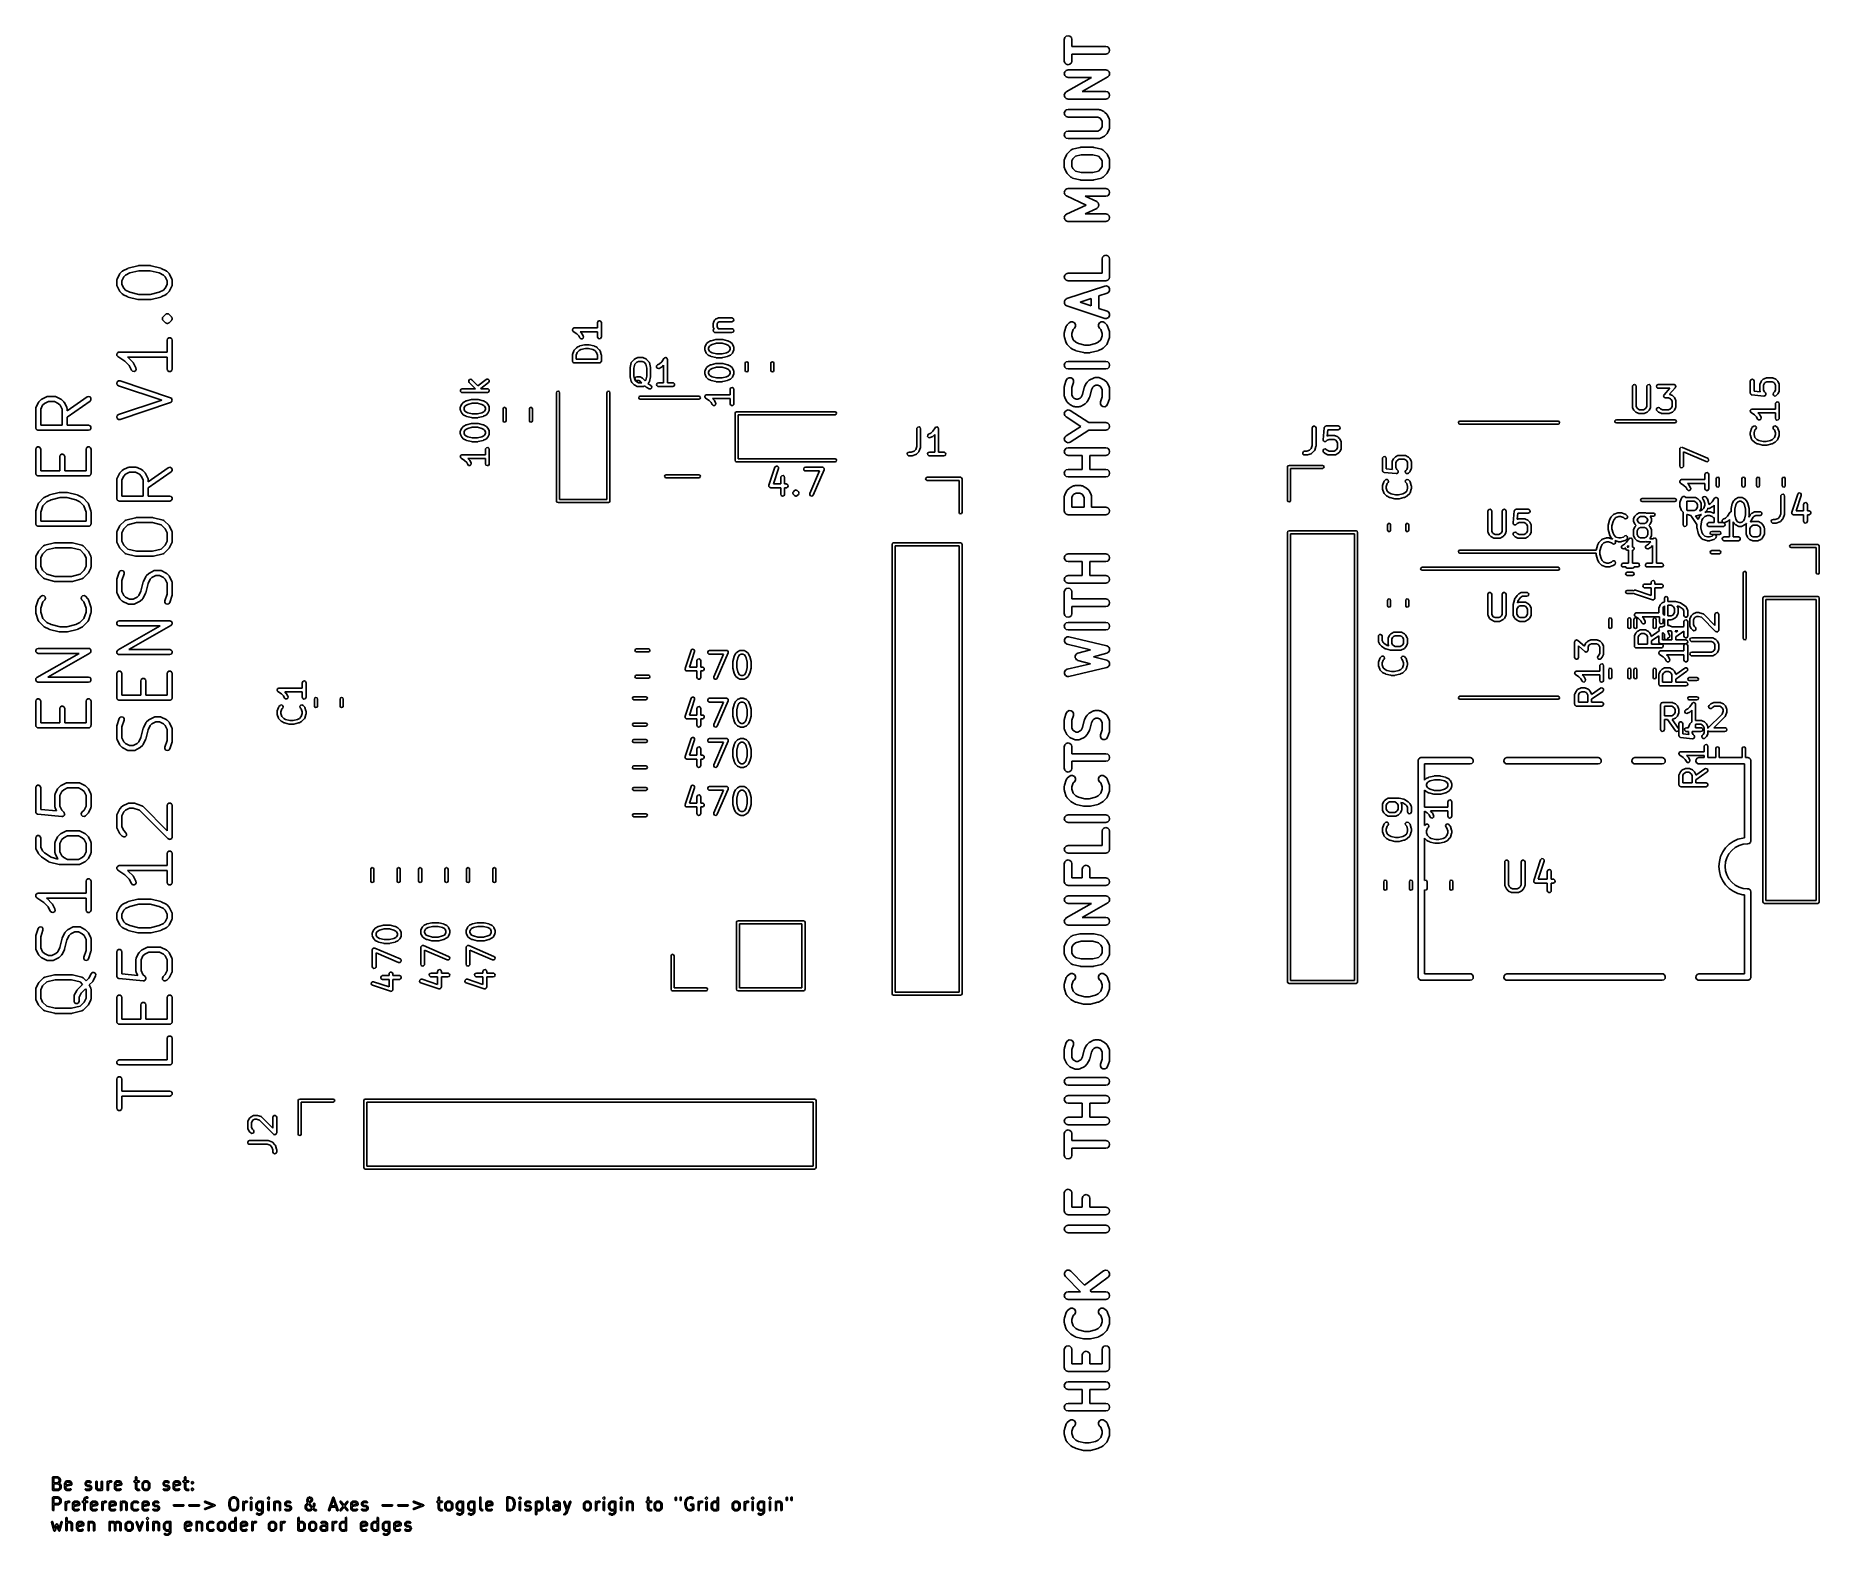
# Model space of a CAD drawing. Extents: x 3.34 to 6.12, y -4.29 to -1.95.
import ezdxf

# ---------------------------------------------------------------- set-up
doc = ezdxf.new("R2010")
doc.units = 0
doc.header["$MEASUREMENT"] = 0
doc.layers.add('BLACK', color=7, linetype='CONTINUOUS')

msp = doc.modelspace()

# ---------------------------------------------------------------- linework, layer by layer
at = {"layer": 'BLACK', "linetype": 'CONTINUOUS'}
for p, q in [((4.94283, -1.95394), (4.94362, -1.95099)), ((4.94362, -1.95099), (4.94578, -1.94883)), ((4.94578, -1.94883), (4.94874, -1.94804)), ((4.94874, -1.94804), (4.95169, -1.94883)), ((4.95169, -1.94883), (4.95385, -1.95099)), ((4.95385, -1.95099), (4.95464, -1.95394)), ((4.94283, -1.98769), (4.94283, -1.95394)), ((4.95464, -1.95394), (4.95464, -1.96491)), ((4.95464, -1.96491), (5.00779, -1.96491)), ((5.00779, -1.97672), (4.95464, -1.97672)), ((4.95464, -1.97672), (4.95464, -1.98769)), ((5.00779, -1.96491), (5.01075, -1.9657)), ((5.01075, -1.97593), (5.00779, -1.97672)), ((5.01075, -1.9657), (5.01291, -1.96786)), ((5.01291, -1.97377), (5.01075, -1.97593)), ((5.01291, -1.96786), (5.0137, -1.97082)), ((5.0137, -1.97082), (5.01291, -1.97377)), ((4.94362, -1.99064), (4.94283, -1.98769)), ((4.94283, -2.00737), (4.94362, -2.00442)), ((4.94578, -1.9928), (4.94362, -1.99064)), ((4.94362, -2.00442), (4.94578, -2.00226)), ((4.94874, -1.99359), (4.94578, -1.9928)), ((4.94578, -2.00226), (4.94874, -2.00147)), ((4.95169, -1.9928), (4.94874, -1.99359)), ((4.94874, -2.00147), (5.00779, -2.00147)), ((4.95385, -1.99064), (4.95169, -1.9928)), ((4.95464, -1.98769), (4.95385, -1.99064)), ((5.00779, -2.00147), (5.00781, -2.00147)), ((5.00781, -2.00147), (5.00782, -2.00147)), ((5.00782, -2.00147), (5.00928, -2.00187)), ((5.00928, -2.00187), (5.01075, -2.00226)), ((5.01075, -2.00226), (5.01075, -2.00227)), ((5.01075, -2.00227), (5.01077, -2.00227)), ((5.01077, -2.00227), (5.01184, -2.00335)), ((5.01184, -2.00335), (5.01291, -2.00442)), ((5.01291, -2.00442), (5.01291, -2.00443)), ((5.01291, -2.00443), (5.01292, -2.00444)), ((5.01292, -2.00444), (5.01331, -2.00591)), ((5.01331, -2.00591), (5.0137, -2.00737)), ((4.94362, -2.01033), (4.94283, -2.00737)), ((4.94578, -2.01249), (4.94362, -2.01033)), ((4.94874, -2.01328), (4.94578, -2.01249)), ((4.94581, -2.03599), (4.98555, -2.01328)), ((4.98555, -2.01328), (4.94874, -2.01328)), ((5.01072, -2.0125), (4.97097, -2.03521)), ((5.01073, -2.01249), (5.01072, -2.0125)), ((5.01075, -2.01249), (5.01073, -2.01249)), ((5.01182, -2.01142), (5.01075, -2.01249)), ((5.01289, -2.01035), (5.01182, -2.01142)), ((5.0129, -2.01034), (5.01289, -2.01035)), ((5.01291, -2.01033), (5.0129, -2.01034)), ((5.0133, -2.00887), (5.01291, -2.01033)), ((5.0137, -2.0074), (5.0133, -2.00887)), ((5.0137, -2.00737), (5.01369, -2.00739)), ((5.01369, -2.00739), (5.0137, -2.0074)), ((4.94283, -2.04109), (4.94323, -2.03963)), ((4.94284, -2.04111), (4.94283, -2.04109)), ((4.94283, -2.04112), (4.94284, -2.04111)), ((4.94322, -2.04258), (4.94283, -2.04112)), ((4.94361, -2.04405), (4.94322, -2.04258)), ((4.94323, -2.03963), (4.94362, -2.03817)), ((4.94362, -2.04406), (4.94361, -2.04405)), ((4.94362, -2.03817), (4.94363, -2.03816)), ((4.94362, -2.04407), (4.94362, -2.04406)), ((4.94469, -2.04514), (4.94362, -2.04407)), ((4.94363, -2.03816), (4.94364, -2.03814)), ((4.94364, -2.03814), (4.94471, -2.03708)), ((4.94576, -2.04622), (4.94469, -2.04514)), ((4.94471, -2.03708), (4.94578, -2.03601)), ((4.94577, -2.04622), (4.94576, -2.04622)), ((4.94578, -2.04623), (4.94577, -2.04622)), ((4.94578, -2.03601), (4.9458, -2.036)), ((4.94725, -2.04663), (4.94578, -2.04623)), ((4.9458, -2.036), (4.94581, -2.03599)), ((4.94871, -2.04703), (4.94725, -2.04663)), ((4.94872, -2.04702), (4.94871, -2.04703)), ((4.94874, -2.04703), (4.94872, -2.04702)), ((5.00779, -2.04703), (4.94874, -2.04703)), ((4.97097, -2.03521), (5.00779, -2.03521)), ((5.00779, -2.03521), (5.01075, -2.03601)), ((5.01075, -2.04623), (5.00779, -2.04703)), ((5.01075, -2.03601), (5.01291, -2.03817)), ((5.01291, -2.04407), (5.01075, -2.04623)), ((5.01291, -2.03817), (5.0137, -2.04112)), ((5.0137, -2.04112), (5.01291, -2.04407)), ((4.94283, -2.06924), (4.94362, -2.06629)), ((4.94362, -2.07219), (4.94283, -2.06924)), ((4.94362, -2.06629), (4.94578, -2.06413)), ((4.94578, -2.07436), (4.94362, -2.07219)), ((4.94578, -2.06413), (4.94874, -2.06334)), ((4.94874, -2.07515), (4.94578, -2.07436)), ((4.94874, -2.06334), (4.99654, -2.06334)), ((4.99515, -2.07515), (4.94874, -2.07515)), ((4.99867, -2.07691), (4.99515, -2.07515)), ((4.99654, -2.06334), (4.99785, -2.06369)), ((4.99785, -2.06369), (4.99918, -2.06396)), ((5.00013, -2.07836), (4.99867, -2.07691)), ((4.99918, -2.06396), (5.00481, -2.06677)), ((5.00189, -2.08188), (5.00013, -2.07836)), ((5.00013, -2.09386), (5.00189, -2.09034)), ((5.00189, -2.09034), (5.00189, -2.08188)), ((5.00481, -2.06677), (5.00552, -2.0674)), ((5.00552, -2.0674), (5.00634, -2.06788)), ((5.00634, -2.06788), (5.00916, -2.07069)), ((5.00916, -2.07069), (5.00963, -2.07151)), ((5.00963, -2.07151), (5.01026, -2.07222)), ((5.01026, -2.07222), (5.01307, -2.07785)), ((5.01307, -2.07785), (5.01335, -2.07918)), ((5.01335, -2.07918), (5.0137, -2.08049)), ((5.0137, -2.08049), (5.0137, -2.09174)), ((4.94283, -2.10299), (4.94362, -2.10003)), ((4.94362, -2.10594), (4.94283, -2.10299)), ((4.94362, -2.10003), (4.94578, -2.09787)), ((4.94578, -2.1081), (4.94362, -2.10594)), ((4.94578, -2.09787), (4.94874, -2.09708)), ((4.94874, -2.10889), (4.94578, -2.1081)), ((4.94874, -2.09708), (4.99515, -2.09708)), ((4.99654, -2.10889), (4.94874, -2.10889)), ((4.99515, -2.09708), (4.99867, -2.09532)), ((4.99785, -2.10854), (4.99654, -2.10889)), ((4.99918, -2.10827), (4.99785, -2.10854)), ((4.99867, -2.09532), (5.00013, -2.09386)), ((5.00481, -2.10546), (4.99918, -2.10827)), ((5.00552, -2.10483), (5.00481, -2.10546)), ((5.00634, -2.10435), (5.00552, -2.10483)), ((5.00916, -2.10154), (5.00634, -2.10435)), ((5.00963, -2.10072), (5.00916, -2.10154)), ((5.01026, -2.1), (5.00963, -2.10072)), ((5.01307, -2.09438), (5.01026, -2.1)), ((5.01335, -2.09305), (5.01307, -2.09438)), ((5.0137, -2.09174), (5.01335, -2.09305)), ((4.94283, -2.14236), (4.94318, -2.14105)), ((4.94283, -2.15361), (4.94283, -2.14236)), ((4.94318, -2.14105), (4.94346, -2.13972)), ((4.94346, -2.13972), (4.94627, -2.13409)), ((4.94627, -2.13409), (4.9469, -2.13338)), ((4.9469, -2.13338), (4.94737, -2.13256)), ((4.94737, -2.13256), (4.953, -2.12693)), ((4.953, -2.12693), (4.95304, -2.12691)), ((4.95304, -2.12691), (4.95307, -2.12686)), ((4.95307, -2.12686), (4.95436, -2.12614)), ((4.95436, -2.12614), (4.95565, -2.1254)), ((4.9564, -2.14023), (4.95464, -2.14375)), ((4.95464, -2.14375), (4.95464, -2.15221)), ((4.95565, -2.1254), (4.9557, -2.1254)), ((4.9557, -2.1254), (4.95574, -2.12538)), ((4.95574, -2.12538), (4.96699, -2.12257)), ((4.96019, -2.13644), (4.9564, -2.14023)), ((4.96915, -2.1342), (4.96019, -2.13644)), ((4.96699, -2.12257), (4.96772, -2.12258)), ((4.96772, -2.12258), (4.96842, -2.12239)), ((4.96842, -2.12239), (4.98811, -2.12239)), ((4.98738, -2.1342), (4.96915, -2.1342)), ((4.99634, -2.13644), (4.98738, -2.1342)), ((4.98811, -2.12239), (4.98881, -2.12258)), ((4.98881, -2.12258), (4.98954, -2.12257)), ((4.98954, -2.12257), (5.00079, -2.12538)), ((5.00013, -2.14023), (4.99634, -2.13644)), ((5.00189, -2.14375), (5.00013, -2.14023)), ((5.00079, -2.12538), (5.00083, -2.1254)), ((5.00083, -2.1254), (5.00088, -2.1254)), ((5.00088, -2.1254), (5.00217, -2.12615)), ((5.00189, -2.15221), (5.00189, -2.14375)), ((5.00217, -2.12615), (5.00346, -2.12686)), ((5.00346, -2.12686), (5.00349, -2.12691)), ((5.00349, -2.12691), (5.00353, -2.12693)), ((5.00353, -2.12693), (5.00916, -2.13256)), ((5.00916, -2.13256), (5.00963, -2.13338)), ((5.00963, -2.13338), (5.01026, -2.13409)), ((5.01026, -2.13409), (5.01307, -2.13972)), ((5.01307, -2.13972), (5.01335, -2.14105)), ((5.01335, -2.14105), (5.0137, -2.14236)), ((5.0137, -2.14236), (5.0137, -2.15361)), ((4.94318, -2.15492), (4.94283, -2.15361)), ((4.94346, -2.15625), (4.94318, -2.15492)), ((4.94627, -2.16187), (4.94346, -2.15625)), ((4.9469, -2.16258), (4.94627, -2.16187)), ((4.94737, -2.16341), (4.9469, -2.16258)), ((4.953, -2.16903), (4.94737, -2.16341)), ((4.95304, -2.16906), (4.953, -2.16903)), ((4.95307, -2.1691), (4.95304, -2.16906)), ((4.95436, -2.16982), (4.95307, -2.1691)), ((4.95565, -2.17056), (4.95436, -2.16982)), ((4.95464, -2.15221), (4.9564, -2.15573)), ((4.9557, -2.17056), (4.95565, -2.17056)), ((4.95574, -2.17058), (4.9557, -2.17056)), ((4.96699, -2.1734), (4.95574, -2.17058)), ((4.9564, -2.15573), (4.96019, -2.15952)), ((4.96019, -2.15952), (4.96915, -2.16176)), ((4.96772, -2.17338), (4.96699, -2.1734)), ((4.96842, -2.17357), (4.96772, -2.17338)), ((4.98811, -2.17357), (4.96842, -2.17357)), ((4.96915, -2.16176), (4.98738, -2.16176)), ((4.98738, -2.16176), (4.99634, -2.15952)), ((4.98881, -2.17338), (4.98811, -2.17357)), ((4.98954, -2.1734), (4.98881, -2.17338)), ((5.00079, -2.17058), (4.98954, -2.1734)), ((4.99634, -2.15952), (5.00013, -2.15573)), ((5.00013, -2.15573), (5.00189, -2.15221)), ((5.00083, -2.17056), (5.00079, -2.17058)), ((5.00088, -2.17056), (5.00083, -2.17056)), ((5.00217, -2.16982), (5.00088, -2.17056)), ((5.00346, -2.1691), (5.00217, -2.16982)), ((5.00349, -2.16906), (5.00346, -2.1691)), ((5.00353, -2.16903), (5.00349, -2.16906)), ((5.00916, -2.16341), (5.00353, -2.16903)), ((5.00963, -2.16258), (5.00916, -2.16341)), ((5.01026, -2.16187), (5.00963, -2.16258)), ((5.01307, -2.15625), (5.01026, -2.16187)), ((5.01335, -2.15492), (5.01307, -2.15625)), ((5.0137, -2.15361), (5.01335, -2.15492)), ((4.94283, -2.19298), (4.94316, -2.19174)), ((4.9429, -2.19323), (4.94283, -2.19298)), ((4.94285, -2.19349), (4.9429, -2.19323)), ((4.94329, -2.19469), (4.94285, -2.19349)), ((4.94316, -2.19174), (4.94339, -2.19048)), ((4.94362, -2.19593), (4.94329, -2.19469)), ((4.94339, -2.19048), (4.94355, -2.19028)), ((4.94355, -2.19028), (4.94362, -2.19002)), ((4.94362, -2.19002), (4.94453, -2.18912)), ((4.94381, -2.19611), (4.94362, -2.19593)), ((4.9439, -2.19636), (4.94381, -2.19611)), ((4.94488, -2.19718), (4.9439, -2.19636)), ((4.94453, -2.18912), (4.94535, -2.18814)), ((4.94578, -2.19809), (4.94488, -2.19718)), ((4.94535, -2.18814), (4.9456, -2.18805)), ((4.9456, -2.18805), (4.94578, -2.18786)), ((4.94578, -2.18786), (4.94702, -2.18753)), ((4.94604, -2.19816), (4.94578, -2.19809)), ((4.94624, -2.19833), (4.94604, -2.19816)), ((4.97695, -2.21266), (4.94624, -2.19833)), ((4.94702, -2.18753), (4.94822, -2.18709)), ((4.94822, -2.18709), (4.94848, -2.18714)), ((4.94848, -2.18714), (4.94874, -2.18707)), ((4.94874, -2.18707), (5.00779, -2.18707)), ((5.00779, -2.19888), (4.97536, -2.19888)), ((4.97536, -2.19888), (4.99342, -2.20731)), ((5.00779, -2.18707), (5.01075, -2.18786)), ((5.01075, -2.19809), (5.00779, -2.19888)), ((5.01075, -2.18786), (5.01291, -2.19002)), ((5.01291, -2.19593), (5.01075, -2.19809)), ((5.01291, -2.19002), (5.0137, -2.19298)), ((5.0137, -2.19298), (5.01291, -2.19593)), ((4.94329, -2.23063), (4.94362, -2.22939)), ((4.94362, -2.22939), (4.94381, -2.22921)), ((4.94381, -2.22921), (4.9439, -2.22896)), ((4.9439, -2.22896), (4.94488, -2.22814)), ((4.94488, -2.22814), (4.94578, -2.22723)), ((4.94578, -2.22723), (4.94604, -2.22716)), ((4.94604, -2.22716), (4.94624, -2.22699)), ((4.94624, -2.22699), (4.97695, -2.21266)), ((4.99342, -2.21801), (4.97536, -2.22644)), ((4.97536, -2.22644), (5.00779, -2.22644)), ((4.99342, -2.20731), (4.99382, -2.20764)), ((4.99382, -2.21768), (4.99342, -2.21801)), ((4.99382, -2.20764), (4.99431, -2.20782)), ((4.99431, -2.2175), (4.99382, -2.21768)), ((4.99431, -2.20782), (4.99497, -2.20861)), ((4.99497, -2.21671), (4.99431, -2.2175)), ((4.99497, -2.20861), (4.99576, -2.20928)), ((4.99576, -2.21605), (4.99497, -2.21671)), ((4.99576, -2.20928), (4.99594, -2.20976)), ((4.99594, -2.21556), (4.99576, -2.21605)), ((4.99594, -2.20976), (4.99627, -2.21016)), ((4.99627, -2.21516), (4.99594, -2.21556)), ((4.99627, -2.21016), (4.99645, -2.21118)), ((4.99645, -2.21414), (4.99627, -2.21516)), ((4.99645, -2.21118), (4.9968, -2.21215)), ((4.9968, -2.21317), (4.99645, -2.21414)), ((4.9968, -2.21215), (4.99671, -2.21266)), ((4.99671, -2.21266), (4.9968, -2.21317)), ((5.00779, -2.22644), (5.01075, -2.22723)), ((5.01075, -2.22723), (5.01291, -2.22939)), ((5.01291, -2.22939), (5.0137, -2.23235)), ((4.94283, -2.23235), (4.9429, -2.23209)), ((4.94316, -2.23358), (4.94283, -2.23235)), ((4.94285, -2.23183), (4.94329, -2.23063)), ((4.9429, -2.23209), (4.94285, -2.23183)), ((4.94339, -2.23484), (4.94316, -2.23358)), ((4.94355, -2.23504), (4.94339, -2.23484)), ((4.94362, -2.2353), (4.94355, -2.23504)), ((4.94453, -2.2362), (4.94362, -2.2353)), ((4.94535, -2.23718), (4.94453, -2.2362)), ((4.9456, -2.23727), (4.94535, -2.23718)), ((4.94578, -2.23746), (4.9456, -2.23727)), ((4.94702, -2.23779), (4.94578, -2.23746)), ((4.94822, -2.23823), (4.94702, -2.23779)), ((4.94848, -2.23818), (4.94822, -2.23823)), ((4.94874, -2.23825), (4.94848, -2.23818)), ((5.00779, -2.23825), (4.94874, -2.23825)), ((5.01075, -2.23746), (5.00779, -2.23825)), ((5.01291, -2.2353), (5.01075, -2.23746)), ((5.0137, -2.23235), (5.01291, -2.2353)), ((3.47165, -2.31535), (3.47915, -2.3116)), ((3.47915, -2.3116), (3.47958, -2.31153)), ((3.47958, -2.31153), (3.47995, -2.3113)), ((3.47995, -2.3113), (3.49495, -2.30755)), ((3.49495, -2.30755), (3.49544, -2.30758)), ((3.49544, -2.30758), (3.49591, -2.30743)), ((3.49591, -2.30743), (3.51465, -2.30743)), ((3.51465, -2.30743), (3.51512, -2.30758)), ((3.51512, -2.30758), (3.51561, -2.30755)), ((3.51561, -2.30755), (3.53061, -2.3113)), ((3.53061, -2.3113), (3.53098, -2.31153)), ((3.53098, -2.31153), (3.53141, -2.3116)), ((3.53141, -2.3116), (3.53891, -2.31535)), ((5.00189, -2.29703), (5.00268, -2.29407)), ((5.00189, -2.31924), (5.00189, -2.29703)), ((5.00268, -2.29407), (5.00484, -2.29191)), ((5.00484, -2.29191), (5.00779, -2.29112)), ((5.00779, -2.29112), (5.01075, -2.29191)), ((5.01075, -2.29191), (5.01291, -2.29407)), ((5.01291, -2.29407), (5.0137, -2.29703)), ((5.0137, -2.29703), (5.0137, -2.32515)), ((3.46197, -2.33012), (3.46225, -2.32925)), ((3.46197, -2.33761), (3.46197, -2.33012)), ((3.46225, -2.33848), (3.46197, -2.33761)), ((3.46225, -2.32925), (3.46239, -2.32835)), ((3.46239, -2.33937), (3.46225, -2.33848)), ((3.46239, -2.32835), (3.46614, -2.32086)), ((3.46614, -2.34687), (3.46239, -2.33937)), ((3.46614, -2.32086), (3.46659, -2.3204)), ((3.46659, -2.3204), (3.46688, -2.31983)), ((3.46688, -2.31983), (3.47063, -2.31608)), ((3.4729, -2.32495), (3.46985, -2.33104)), ((3.46985, -2.33104), (3.46985, -2.33668)), ((3.46985, -2.33668), (3.4729, -2.34278)), ((3.47063, -2.31608), (3.47119, -2.31579)), ((3.47119, -2.31579), (3.47165, -2.31535)), ((3.47574, -2.3221), (3.4729, -2.32495)), ((3.48228, -2.31883), (3.47574, -2.3221)), ((3.49639, -2.3153), (3.48228, -2.31883)), ((3.51417, -2.3153), (3.49639, -2.3153)), ((3.52828, -2.31883), (3.51417, -2.3153)), ((3.53482, -2.3221), (3.52828, -2.31883)), ((3.53766, -2.32495), (3.53482, -2.3221)), ((3.54071, -2.33104), (3.53766, -2.32495)), ((3.53766, -2.34278), (3.54071, -2.33668)), ((3.53891, -2.31535), (3.53937, -2.31579)), ((3.53937, -2.31579), (3.53993, -2.31608)), ((3.53993, -2.31608), (3.54368, -2.31983)), ((3.54071, -2.33668), (3.54071, -2.33104)), ((3.54368, -2.31983), (3.54397, -2.3204)), ((3.54397, -2.3204), (3.54442, -2.32086)), ((3.54442, -2.32086), (3.54817, -2.32835)), ((3.54817, -2.33937), (3.54442, -2.34687)), ((3.54817, -2.32835), (3.54831, -2.32925)), ((3.54831, -2.33848), (3.54817, -2.33937)), ((3.54831, -2.32925), (3.54859, -2.33012)), ((3.54859, -2.33761), (3.54831, -2.33848)), ((3.54859, -2.33012), (3.54859, -2.33761)), ((4.94283, -2.32515), (4.94362, -2.32219)), ((4.94362, -2.3281), (4.94283, -2.32515)), ((4.94362, -2.32219), (4.94578, -2.32003)), ((4.94578, -2.33026), (4.94362, -2.3281)), ((4.94578, -2.32003), (4.94874, -2.31924)), ((4.94874, -2.33105), (4.94578, -2.33026)), ((4.94687, -2.35891), (5.00592, -2.33923)), ((4.94874, -2.31924), (5.00189, -2.31924)), ((5.00779, -2.33105), (4.94874, -2.33105)), ((5.00592, -2.33923), (5.00898, -2.33905)), ((5.01075, -2.33026), (5.00779, -2.33105)), ((5.00898, -2.33905), (5.01171, -2.34041)), ((5.01291, -2.3281), (5.01075, -2.33026)), ((5.01171, -2.34041), (5.01339, -2.34296)), ((5.0137, -2.32515), (5.01291, -2.3281)), ((3.46659, -2.34733), (3.46614, -2.34687)), ((3.46688, -2.3479), (3.46659, -2.34733)), ((3.47063, -2.35165), (3.46688, -2.3479)), ((3.47119, -2.35194), (3.47063, -2.35165)), ((3.47165, -2.35238), (3.47119, -2.35194)), ((3.47915, -2.35613), (3.47165, -2.35238)), ((3.4729, -2.34278), (3.47574, -2.34563)), ((3.47574, -2.34563), (3.48228, -2.3489)), ((3.47958, -2.3562), (3.47915, -2.35613)), ((3.47995, -2.35643), (3.47958, -2.3562)), ((3.49495, -2.36018), (3.47995, -2.35643)), ((3.48228, -2.3489), (3.49639, -2.35242)), ((3.49544, -2.36015), (3.49495, -2.36018)), ((3.49591, -2.3603), (3.49544, -2.36015)), ((3.51465, -2.3603), (3.49591, -2.3603)), ((3.49639, -2.35242), (3.51417, -2.35242)), ((3.51417, -2.35242), (3.52828, -2.3489)), ((3.51512, -2.36015), (3.51465, -2.3603)), ((3.51561, -2.36018), (3.51512, -2.36015)), ((3.53061, -2.35643), (3.51561, -2.36018)), ((3.52828, -2.3489), (3.53482, -2.34563)), ((3.53098, -2.3562), (3.53061, -2.35643)), ((3.53141, -2.35613), (3.53098, -2.3562)), ((3.53891, -2.35238), (3.53141, -2.35613)), ((3.53482, -2.34563), (3.53766, -2.34278)), ((3.53937, -2.35194), (3.53891, -2.35238)), ((3.53993, -2.35165), (3.53937, -2.35194)), ((3.54368, -2.3479), (3.53993, -2.35165)), ((3.54397, -2.34733), (3.54368, -2.3479)), ((3.54442, -2.34687), (3.54397, -2.34733)), ((4.94295, -2.36333), (4.94311, -2.36301)), ((4.94302, -2.36452), (4.94295, -2.36333)), ((4.94295, -2.3657), (4.94302, -2.36452)), ((4.94311, -2.36602), (4.94295, -2.3657)), ((4.94311, -2.36301), (4.94313, -2.36265)), ((4.94313, -2.36638), (4.94311, -2.36602)), ((4.94313, -2.36265), (4.94379, -2.36166)), ((4.94379, -2.36737), (4.94313, -2.36638)), ((4.94379, -2.36166), (4.94432, -2.3606)), ((4.94432, -2.36844), (4.94379, -2.36737)), ((4.94432, -2.3606), (4.94462, -2.3604)), ((4.94462, -2.36863), (4.94432, -2.36844)), ((4.94462, -2.3604), (4.94482, -2.3601)), ((4.94482, -2.36894), (4.94462, -2.36863)), ((4.94482, -2.3601), (4.94588, -2.35957)), ((4.94588, -2.36947), (4.94482, -2.36894)), ((4.94588, -2.35957), (4.94687, -2.35891)), ((4.94687, -2.37012), (4.94588, -2.36947)), ((4.98501, -2.35865), (4.96741, -2.36452)), ((4.96741, -2.36452), (4.98501, -2.37038)), ((4.98501, -2.37038), (4.98501, -2.35865)), ((5.00966, -2.35043), (4.99682, -2.35471)), ((4.99682, -2.35471), (4.99682, -2.37432)), ((5.01221, -2.34875), (5.00966, -2.35043)), ((5.01358, -2.34602), (5.01221, -2.34875)), ((5.01339, -2.34296), (5.01358, -2.34602)), ((3.53326, -2.38949), (3.53341, -2.38921)), ((3.53336, -2.39011), (3.53326, -2.38949)), ((3.53326, -2.39072), (3.53336, -2.39011)), ((3.53341, -2.39101), (3.53326, -2.39072)), ((3.53341, -2.38889), (3.53359, -2.38863)), ((3.53341, -2.38921), (3.53341, -2.38889)), ((3.53341, -2.39132), (3.53341, -2.39101)), ((3.53359, -2.39158), (3.53341, -2.39132)), ((3.53359, -2.38863), (3.53364, -2.38832)), ((3.53364, -2.39189), (3.53359, -2.39158)), ((3.53364, -2.38832), (3.53408, -2.38788)), ((3.53408, -2.39234), (3.53364, -2.39189)), ((3.53408, -2.38788), (3.53437, -2.38732)), ((3.53437, -2.39289), (3.53408, -2.39234)), ((3.53437, -2.38732), (3.53812, -2.38357)), ((3.53812, -2.39664), (3.53437, -2.39289)), ((3.53812, -2.38357), (3.53867, -2.38329)), ((3.53867, -2.39692), (3.53812, -2.39664)), ((3.53867, -2.38329), (3.53911, -2.38285)), ((3.53911, -2.39736), (3.53867, -2.39692)), ((3.53911, -2.38285), (3.53973, -2.38275)), ((3.53973, -2.39746), (3.53911, -2.39736)), ((3.53973, -2.38275), (3.54028, -2.38247)), ((3.54028, -2.38247), (3.5409, -2.38257)), ((3.5409, -2.38257), (3.54152, -2.38247)), ((3.54152, -2.38247), (3.54207, -2.38275)), ((3.54207, -2.38275), (3.54269, -2.38285)), ((3.54269, -2.39736), (3.54207, -2.39746)), ((3.54269, -2.38285), (3.54313, -2.38329)), ((3.54313, -2.39692), (3.54269, -2.39736)), ((3.54313, -2.38329), (3.54368, -2.38357)), ((3.54368, -2.39664), (3.54313, -2.39692)), ((3.54368, -2.38357), (3.54743, -2.38732)), ((3.54743, -2.39289), (3.54368, -2.39664)), ((3.54743, -2.38732), (3.54772, -2.38788)), ((3.54772, -2.39234), (3.54743, -2.39289)), ((3.54772, -2.38788), (3.54816, -2.38832)), ((3.54816, -2.39189), (3.54772, -2.39234)), ((3.54816, -2.38832), (3.54821, -2.38863)), ((3.54821, -2.39158), (3.54816, -2.39189)), ((3.54821, -2.38863), (3.54839, -2.38889)), ((3.54839, -2.39132), (3.54821, -2.39158)), ((3.54839, -2.38889), (3.54839, -2.38921)), ((3.54839, -2.38921), (3.54854, -2.38949)), ((3.54854, -2.39072), (3.54839, -2.39101)), ((3.54839, -2.39101), (3.54839, -2.39132)), ((3.54854, -2.38949), (3.54844, -2.39011)), ((3.54844, -2.39011), (3.54854, -2.39072)), ((4.21345, -2.39643), (4.21363, -2.39542)), ((4.21345, -2.40473), (4.21345, -2.39643)), ((4.21363, -2.39542), (4.21493, -2.39388)), ((4.21493, -2.39388), (4.21692, -2.39353)), ((4.21692, -2.39353), (4.21867, -2.39454)), ((4.21867, -2.39454), (4.21936, -2.39643)), ((4.21936, -2.39643), (4.21936, -2.41893)), ((4.39412, -2.39764), (4.3943, -2.39663)), ((4.3943, -2.39663), (4.39441, -2.39649)), ((4.39441, -2.39649), (4.39443, -2.39632)), ((4.39443, -2.39632), (4.39631, -2.39257)), ((4.39631, -2.39257), (4.39692, -2.39174)), ((4.39692, -2.39174), (4.39733, -2.39157)), ((4.39733, -2.39157), (4.39763, -2.39125)), ((4.39763, -2.39125), (4.40138, -2.38937)), ((4.40115, -2.39609), (4.40003, -2.39833)), ((4.4034, -2.39497), (4.40115, -2.39609)), ((4.40138, -2.38937), (4.40236, -2.38908)), ((4.40236, -2.38908), (4.40253, -2.38912)), ((4.40253, -2.38912), (4.4027, -2.38906)), ((4.4027, -2.38906), (4.42332, -2.38906)), ((4.42332, -2.39497), (4.4034, -2.39497)), ((4.42332, -2.38906), (4.42433, -2.38924)), ((4.42522, -2.39428), (4.42332, -2.39497)), ((4.42433, -2.38924), (4.42588, -2.39054)), ((4.42623, -2.39253), (4.42522, -2.39428)), ((4.42588, -2.39054), (4.42623, -2.39253)), ((5.00592, -2.3898), (4.94687, -2.37012)), ((4.94737, -2.39971), (4.95019, -2.3969)), ((4.95019, -2.3969), (4.95283, -2.39537)), ((4.95283, -2.39537), (4.95589, -2.39537)), ((4.95589, -2.39537), (4.95854, -2.3969)), ((4.95854, -2.3969), (4.96007, -2.39955)), ((4.99646, -2.39955), (4.99799, -2.3969)), ((4.99682, -2.37432), (5.00966, -2.3786)), ((4.99799, -2.3969), (5.00064, -2.39537)), ((5.00064, -2.39537), (5.0037, -2.39537)), ((5.0037, -2.39537), (5.00634, -2.3969)), ((5.00898, -2.38999), (5.00592, -2.3898)), ((5.00634, -2.3969), (5.00916, -2.39971)), ((5.01171, -2.38862), (5.00898, -2.38999)), ((5.00966, -2.3786), (5.01221, -2.38028)), ((5.01339, -2.38607), (5.01171, -2.38862)), ((5.01221, -2.38028), (5.01358, -2.38302)), ((5.01358, -2.38302), (5.01339, -2.38607)), ((3.54028, -2.39775), (3.53973, -2.39746)), ((3.5409, -2.39765), (3.54028, -2.39775)), ((3.54071, -2.42385), (3.54147, -2.42154)), ((3.54071, -2.44241), (3.54071, -2.42385)), ((3.54152, -2.39775), (3.5409, -2.39765)), ((3.54147, -2.42154), (3.54343, -2.42011)), ((3.54207, -2.39746), (3.54152, -2.39775)), ((3.54343, -2.42011), (3.54587, -2.42011)), ((3.54587, -2.42011), (3.54784, -2.42154)), ((3.54784, -2.42154), (3.54859, -2.42385)), ((3.54859, -2.42385), (3.54859, -2.46885)), ((4.17409, -2.40749), (4.17416, -2.40734)), ((4.17433, -2.40832), (4.17409, -2.40749)), ((4.17413, -2.40717), (4.17456, -2.40643)), ((4.17416, -2.40734), (4.17413, -2.40717)), ((4.17448, -2.40916), (4.17433, -2.40832)), ((4.17461, -2.40927), (4.17448, -2.40916)), ((4.17456, -2.40643), (4.1749, -2.40564)), ((4.17466, -2.40943), (4.17461, -2.40927)), ((4.1754, -2.41014), (4.17466, -2.40943)), ((4.1749, -2.40564), (4.17505, -2.40557)), ((4.17505, -2.40557), (4.17514, -2.40542)), ((4.17514, -2.40542), (4.17594, -2.40513)), ((4.18078, -2.41373), (4.1754, -2.41014)), ((4.17594, -2.40513), (4.17671, -2.40475)), ((4.17671, -2.40475), (4.17688, -2.40479)), ((4.17688, -2.40479), (4.17704, -2.40473)), ((4.17704, -2.40473), (4.21345, -2.40473)), ((4.18398, -2.41693), (4.18078, -2.41373)), ((4.18564, -2.42025), (4.18398, -2.41693)), ((4.18711, -2.42164), (4.18564, -2.42025)), ((4.21345, -2.41064), (4.18604, -2.41064)), ((4.18604, -2.41064), (4.1885, -2.41309)), ((4.18913, -2.42176), (4.18711, -2.42164)), ((4.1885, -2.41309), (4.189, -2.41382)), ((4.189, -2.41382), (4.18905, -2.41386)), ((4.18905, -2.41386), (4.19093, -2.41761)), ((4.19075, -2.42056), (4.18913, -2.42176)), ((4.19122, -2.41859), (4.19075, -2.42056)), ((4.19093, -2.41761), (4.19122, -2.41859)), ((4.21345, -2.41893), (4.21345, -2.41064)), ((4.21414, -2.42083), (4.21345, -2.41893)), ((4.21589, -2.42184), (4.21414, -2.42083)), ((4.21788, -2.42149), (4.21589, -2.42184)), ((4.21918, -2.41994), (4.21788, -2.42149)), ((4.21936, -2.41893), (4.21918, -2.41994)), ((4.38638, -2.42687), (4.39013, -2.42499)), ((4.39013, -2.42499), (4.39062, -2.42485)), ((4.39062, -2.42485), (4.39073, -2.42477)), ((4.39073, -2.42477), (4.39823, -2.42289)), ((4.39412, -2.40326), (4.39412, -2.39764)), ((4.39418, -2.40343), (4.39412, -2.40326)), ((4.39414, -2.4036), (4.39418, -2.40343)), ((4.39443, -2.40458), (4.39414, -2.4036)), ((4.39417, -2.40837), (4.39518, -2.40662)), ((4.39452, -2.41036), (4.39417, -2.40837)), ((4.39541, -2.40654), (4.39443, -2.40458)), ((4.39607, -2.41166), (4.39452, -2.41036)), ((4.39518, -2.40662), (4.39541, -2.40654)), ((4.39708, -2.41184), (4.39607, -2.41166)), ((4.42332, -2.41184), (4.39708, -2.41184)), ((4.39823, -2.42289), (4.39882, -2.42285)), ((4.39882, -2.42285), (4.39895, -2.42281)), ((4.39895, -2.42281), (4.40832, -2.42281)), ((4.40003, -2.39833), (4.40003, -2.40257)), ((4.40003, -2.40257), (4.40138, -2.40526)), ((4.40138, -2.40526), (4.40205, -2.40593)), ((4.40205, -2.40593), (4.42332, -2.40593)), ((4.40832, -2.42281), (4.4089, -2.42291)), ((4.4089, -2.42291), (4.40904, -2.42289)), ((4.40904, -2.42289), (4.41654, -2.42477)), ((4.41654, -2.42477), (4.417, -2.42498)), ((4.417, -2.42498), (4.41714, -2.42499)), ((4.41714, -2.42499), (4.42089, -2.42687)), ((4.42332, -2.40593), (4.42433, -2.40611)), ((4.42522, -2.41115), (4.42332, -2.41184)), ((4.42433, -2.40611), (4.42588, -2.40741)), ((4.42623, -2.4094), (4.42522, -2.41115)), ((4.42588, -2.40741), (4.42623, -2.4094)), ((4.94283, -2.41232), (4.94308, -2.41141)), ((4.94283, -2.41795), (4.94283, -2.41232)), ((4.94308, -2.41887), (4.94283, -2.41795)), ((4.94308, -2.41141), (4.94313, -2.41046)), ((4.94313, -2.41982), (4.94308, -2.41887)), ((4.94313, -2.41046), (4.94595, -2.40202)), ((4.94595, -2.42825), (4.94313, -2.41982)), ((4.94595, -2.40202), (4.94669, -2.40089)), ((4.94669, -2.40089), (4.94737, -2.39971)), ((4.95671, -2.40708), (4.95464, -2.41328)), ((4.95464, -2.41328), (4.95464, -2.41699)), ((4.95464, -2.41699), (4.95671, -2.42319)), ((4.95854, -2.40525), (4.95671, -2.40708)), ((4.95671, -2.42319), (4.96067, -2.42716)), ((4.96007, -2.4026), (4.95854, -2.40525)), ((4.96007, -2.39955), (4.96007, -2.4026)), ((4.99586, -2.42716), (4.99982, -2.42319)), ((4.99646, -2.4026), (4.99646, -2.39955)), ((4.99799, -2.40525), (4.99646, -2.4026)), ((4.99982, -2.40708), (4.99799, -2.40525)), ((5.00189, -2.41328), (4.99982, -2.40708)), ((4.99982, -2.42319), (5.00189, -2.41699)), ((5.00189, -2.41699), (5.00189, -2.41328)), ((5.00916, -2.39971), (5.00983, -2.40089)), ((5.00983, -2.40089), (5.01058, -2.40202)), ((5.01058, -2.40202), (5.01339, -2.41046)), ((5.01339, -2.41982), (5.01058, -2.42825)), ((5.01339, -2.41046), (5.01345, -2.41141)), ((5.01345, -2.41887), (5.01339, -2.41982)), ((5.01345, -2.41141), (5.0137, -2.41232)), ((5.0137, -2.41795), (5.01345, -2.41887)), ((5.0137, -2.41232), (5.0137, -2.41795)), ((3.46212, -2.44529), (3.46217, -2.44522)), ((3.46217, -2.44643), (3.46212, -2.44529)), ((3.46217, -2.44513), (3.46284, -2.44421)), ((3.46217, -2.44522), (3.46217, -2.44513)), ((3.46217, -2.44757), (3.46217, -2.44643)), ((3.46221, -2.44763), (3.46217, -2.44757)), ((3.46222, -2.44772), (3.46221, -2.44763)), ((3.46292, -2.44861), (3.46222, -2.44772)), ((3.46284, -2.44421), (3.46347, -2.44326)), ((3.4636, -2.44954), (3.46292, -2.44861)), ((3.46347, -2.44326), (3.46355, -2.44323)), ((3.46355, -2.44323), (3.4636, -2.44317)), ((3.4636, -2.44317), (3.46468, -2.44281)), ((3.46367, -2.44956), (3.4636, -2.44954)), ((3.46373, -2.44963), (3.46367, -2.44956)), ((3.47465, -2.45691), (3.46373, -2.44963)), ((3.46468, -2.44281), (3.46575, -2.44242)), ((3.46575, -2.44242), (3.46583, -2.44244)), ((3.46583, -2.44244), (3.46591, -2.44241)), ((3.46591, -2.44241), (3.54071, -2.44241)), ((3.54071, -2.45029), (3.47891, -2.45029)), ((3.47891, -2.45029), (3.47934, -2.45057)), ((3.47934, -2.45057), (3.47959, -2.45089)), ((3.47959, -2.45089), (3.47994, -2.45107)), ((3.47994, -2.45107), (3.48744, -2.45856)), ((3.54071, -2.46885), (3.54071, -2.45029)), ((4.17408, -2.44705), (4.17424, -2.44618)), ((4.17408, -2.45643), (4.17408, -2.44705)), ((4.17424, -2.44612), (4.17611, -2.4405)), ((4.17424, -2.44618), (4.17424, -2.44612)), ((4.17611, -2.4405), (4.1766, -2.43959)), ((4.1766, -2.43959), (4.17675, -2.4395)), ((4.17675, -2.4395), (4.17682, -2.43934)), ((4.17682, -2.43934), (4.18057, -2.43559)), ((4.18149, -2.44302), (4.17999, -2.44753)), ((4.17999, -2.44753), (4.17999, -2.45347)), ((4.18057, -2.43559), (4.1813, -2.43509)), ((4.1813, -2.43509), (4.18134, -2.43504)), ((4.18134, -2.43504), (4.18509, -2.43316)), ((4.18441, -2.44011), (4.18149, -2.44302)), ((4.18744, -2.43859), (4.18441, -2.44011)), ((4.18509, -2.43316), (4.18558, -2.43302)), ((4.18558, -2.43302), (4.18569, -2.43294)), ((4.18569, -2.43294), (4.19319, -2.43107)), ((4.19427, -2.43688), (4.18744, -2.43859)), ((4.19319, -2.43107), (4.19378, -2.43102)), ((4.19378, -2.43102), (4.19391, -2.43098)), ((4.19391, -2.43098), (4.19953, -2.43098)), ((4.19917, -2.43688), (4.19427, -2.43688)), ((4.206, -2.43859), (4.19917, -2.43688)), ((4.19953, -2.43098), (4.20011, -2.43108)), ((4.20011, -2.43108), (4.20025, -2.43107)), ((4.20025, -2.43107), (4.20775, -2.43294)), ((4.20903, -2.44011), (4.206, -2.43859)), ((4.20775, -2.43294), (4.20821, -2.43315)), ((4.20821, -2.43315), (4.20835, -2.43316)), ((4.20835, -2.43316), (4.2121, -2.43504)), ((4.21195, -2.44302), (4.20903, -2.44011)), ((4.21345, -2.44753), (4.21195, -2.44302)), ((4.2121, -2.43504), (4.21281, -2.43556)), ((4.21281, -2.43556), (4.21287, -2.43559)), ((4.21287, -2.43559), (4.21662, -2.43934)), ((4.21345, -2.45347), (4.21345, -2.44753)), ((4.21662, -2.43934), (4.21721, -2.44018)), ((4.21721, -2.44018), (4.21722, -2.44036)), ((4.21722, -2.44036), (4.21733, -2.4405)), ((4.21733, -2.4405), (4.21921, -2.44612)), ((4.21921, -2.44612), (4.21934, -2.44699)), ((4.21934, -2.44699), (4.21936, -2.44705)), ((4.21936, -2.44705), (4.21936, -2.45643)), ((4.27142, -2.45327), (4.27517, -2.4514)), ((4.27517, -2.4514), (4.27616, -2.4511)), ((4.27616, -2.4511), (4.27633, -2.45114)), ((4.27633, -2.45114), (4.27649, -2.45108)), ((4.27649, -2.45108), (4.28399, -2.45108)), ((4.28399, -2.45108), (4.285, -2.45126)), ((4.285, -2.45126), (4.28514, -2.45138)), ((4.28514, -2.45138), (4.28531, -2.4514)), ((4.28531, -2.4514), (4.28906, -2.45327)), ((4.31357, -2.45778), (4.31716, -2.4524)), ((4.31716, -2.4524), (4.31786, -2.45166)), ((4.31786, -2.45166), (4.31803, -2.45161)), ((4.31803, -2.45161), (4.31814, -2.45148)), ((4.31814, -2.45148), (4.31898, -2.45133)), ((4.31898, -2.45133), (4.3198, -2.45109)), ((4.3198, -2.45109), (4.31996, -2.45116)), ((4.31996, -2.45116), (4.32013, -2.45113)), ((4.32013, -2.45113), (4.32087, -2.45156)), ((4.32087, -2.45156), (4.32165, -2.4519)), ((4.32165, -2.4519), (4.32173, -2.45205)), ((4.32173, -2.45205), (4.32187, -2.45214)), ((4.32187, -2.45214), (4.32217, -2.45294)), ((4.32217, -2.45294), (4.32255, -2.45371)), ((4.381, -2.43513), (4.38118, -2.43412)), ((4.381, -2.43888), (4.381, -2.43513)), ((4.38106, -2.43905), (4.381, -2.43888)), ((4.38102, -2.43922), (4.38106, -2.43905)), ((4.38131, -2.4402), (4.38102, -2.43922)), ((4.38118, -2.43412), (4.38129, -2.43399)), ((4.38129, -2.43399), (4.38131, -2.43381)), ((4.38131, -2.43381), (4.38319, -2.43006)), ((4.38319, -2.44395), (4.38131, -2.4402)), ((4.38319, -2.43006), (4.38371, -2.42935)), ((4.38323, -2.444), (4.38319, -2.44395)), ((4.38374, -2.44472), (4.38323, -2.444)), ((4.38371, -2.42935), (4.38374, -2.4293)), ((4.38374, -2.4293), (4.38561, -2.42742)), ((4.38561, -2.44659), (4.38374, -2.44472)), ((4.38561, -2.42742), (4.38634, -2.42691)), ((4.38567, -2.44662), (4.38561, -2.44659)), ((4.38638, -2.44715), (4.38567, -2.44662)), ((4.38634, -2.42691), (4.38638, -2.42687)), ((4.39013, -2.44902), (4.38638, -2.44715)), ((4.38825, -2.43313), (4.3869, -2.43583)), ((4.3869, -2.43583), (4.3869, -2.43819)), ((4.3869, -2.43819), (4.38825, -2.44088)), ((4.38945, -2.43194), (4.38825, -2.43313)), ((4.38825, -2.44088), (4.38945, -2.44208)), ((4.39248, -2.43042), (4.38945, -2.43194)), ((4.38945, -2.44208), (4.39248, -2.4436)), ((4.39027, -2.44904), (4.39013, -2.44902)), ((4.39073, -2.44925), (4.39027, -2.44904)), ((4.39823, -2.45112), (4.39073, -2.44925)), ((4.39931, -2.42871), (4.39248, -2.43042)), ((4.39248, -2.4436), (4.39931, -2.4453)), ((4.39837, -2.45111), (4.39823, -2.45112)), ((4.39895, -2.45121), (4.39837, -2.45111)), ((4.40832, -2.45121), (4.39895, -2.45121)), ((4.40796, -2.42871), (4.39931, -2.42871)), ((4.39931, -2.4453), (4.40796, -2.4453)), ((4.41479, -2.43042), (4.40796, -2.42871)), ((4.40796, -2.4453), (4.41479, -2.4436)), ((4.40845, -2.45116), (4.40832, -2.45121)), ((4.40904, -2.45112), (4.40845, -2.45116)), ((4.41654, -2.44925), (4.40904, -2.45112)), ((4.41782, -2.43194), (4.41479, -2.43042)), ((4.41479, -2.4436), (4.41782, -2.44208)), ((4.41666, -2.44917), (4.41654, -2.44925)), ((4.41714, -2.44902), (4.41666, -2.44917)), ((4.42089, -2.44715), (4.41714, -2.44902)), ((4.41902, -2.43313), (4.41782, -2.43194)), ((4.41782, -2.44208), (4.41902, -2.44088)), ((4.42037, -2.43583), (4.41902, -2.43313)), ((4.41902, -2.44088), (4.42037, -2.43819)), ((4.42037, -2.43819), (4.42037, -2.43583)), ((4.42089, -2.42687), (4.4216, -2.42739)), ((4.42094, -2.4471), (4.42089, -2.44715)), ((4.42166, -2.44659), (4.42094, -2.4471)), ((4.4216, -2.42739), (4.42166, -2.42742)), ((4.42166, -2.42742), (4.42354, -2.4293)), ((4.42354, -2.44472), (4.42166, -2.44659)), ((4.42354, -2.4293), (4.42404, -2.43002)), ((4.42356, -2.44466), (4.42354, -2.44472)), ((4.42409, -2.44395), (4.42356, -2.44466)), ((4.42404, -2.43002), (4.42409, -2.43006)), ((4.42409, -2.43006), (4.42596, -2.43381)), ((4.42596, -2.4402), (4.42409, -2.44395)), ((4.42596, -2.43381), (4.42626, -2.4348)), ((4.42598, -2.44003), (4.42596, -2.4402)), ((4.4261, -2.43989), (4.42598, -2.44003)), ((4.42627, -2.43888), (4.4261, -2.43989)), ((4.42626, -2.4348), (4.42621, -2.43497)), ((4.42621, -2.43497), (4.42627, -2.43513)), ((4.42627, -2.43513), (4.42627, -2.43888)), ((4.94669, -2.42938), (4.94595, -2.42825)), ((4.94737, -2.43056), (4.94669, -2.42938)), ((4.953, -2.43618), (4.94737, -2.43056)), ((4.95382, -2.43666), (4.953, -2.43618)), ((4.95453, -2.43729), (4.95382, -2.43666)), ((4.96016, -2.4401), (4.95453, -2.43729)), ((4.9608, -2.44023), (4.96016, -2.4401)), ((4.96067, -2.42716), (4.96486, -2.42925)), ((4.96137, -2.44055), (4.9608, -2.44023)), ((4.97261, -2.44336), (4.96137, -2.44055)), ((4.96486, -2.42925), (4.97477, -2.43173)), ((4.97334, -2.44335), (4.97261, -2.44336)), ((4.97405, -2.44354), (4.97334, -2.44335)), ((4.98248, -2.44354), (4.97405, -2.44354)), ((4.97477, -2.43173), (4.98176, -2.43173)), ((4.98176, -2.43173), (4.99167, -2.42925)), ((4.98319, -2.44335), (4.98248, -2.44354)), ((4.98392, -2.44336), (4.98319, -2.44335)), ((4.99516, -2.44055), (4.98392, -2.44336)), ((4.99167, -2.42925), (4.99586, -2.42716)), ((4.99573, -2.44023), (4.99516, -2.44055)), ((4.99637, -2.4401), (4.99573, -2.44023)), ((5.002, -2.43729), (4.99637, -2.4401)), ((5.00271, -2.43666), (5.002, -2.43729)), ((5.00353, -2.43618), (5.00271, -2.43666)), ((5.00916, -2.43056), (5.00353, -2.43618)), ((5.00983, -2.42938), (5.00916, -2.43056)), ((5.01058, -2.42825), (5.00983, -2.42938)), ((3.48142, -2.46368), (3.47465, -2.45691)), ((3.48489, -2.47061), (3.48142, -2.46368)), ((3.48659, -2.47234), (3.48489, -2.47061)), ((3.48899, -2.47274), (3.48659, -2.47234)), ((3.48744, -2.45856), (3.48773, -2.45913)), ((3.48773, -2.45913), (3.48818, -2.45959)), ((3.48818, -2.45959), (3.49193, -2.46709)), ((3.49117, -2.47165), (3.48899, -2.47274)), ((3.49229, -2.46949), (3.49117, -2.47165)), ((3.49193, -2.46709), (3.49229, -2.46949)), ((3.54147, -2.47116), (3.54071, -2.46885)), ((3.54343, -2.47259), (3.54147, -2.47116)), ((3.54587, -2.47259), (3.54343, -2.47259)), ((3.54784, -2.47116), (3.54587, -2.47259)), ((3.54859, -2.46885), (3.54784, -2.47116)), ((4.17435, -2.45715), (4.17408, -2.45643)), ((4.17448, -2.4579), (4.17435, -2.45715)), ((4.17468, -2.45808), (4.17448, -2.4579)), ((4.17477, -2.45833), (4.17468, -2.45808)), ((4.17544, -2.45871), (4.17477, -2.45833)), ((4.17603, -2.4592), (4.17544, -2.45871)), ((4.17641, -2.45927), (4.17603, -2.4592)), ((4.17652, -2.45934), (4.17641, -2.45927)), ((4.17665, -2.45931), (4.17652, -2.45934)), ((4.17704, -2.45938), (4.17665, -2.45931)), ((4.21641, -2.45938), (4.17704, -2.45938)), ((4.17999, -2.45347), (4.21345, -2.45347)), ((4.21713, -2.45912), (4.21641, -2.45938)), ((4.21788, -2.45898), (4.21713, -2.45912)), ((4.21805, -2.45878), (4.21788, -2.45898)), ((4.2183, -2.45869), (4.21805, -2.45878)), ((4.21869, -2.45803), (4.2183, -2.45869)), ((4.21918, -2.45744), (4.21869, -2.45803)), ((4.21925, -2.45705), (4.21918, -2.45744)), ((4.21931, -2.45694), (4.21925, -2.45705)), ((4.21936, -2.45643), (4.21929, -2.45681)), ((4.21929, -2.45681), (4.21931, -2.45694)), ((4.26417, -2.46716), (4.26427, -2.46658)), ((4.26417, -2.48028), (4.26417, -2.46716)), ((4.26421, -2.48041), (4.26417, -2.48028)), ((4.26425, -2.481), (4.26421, -2.48041)), ((4.26425, -2.46644), (4.26613, -2.45895)), ((4.26427, -2.46658), (4.26425, -2.46644)), ((4.26613, -2.45895), (4.26655, -2.45801)), ((4.26655, -2.45801), (4.26678, -2.45784)), ((4.26678, -2.45784), (4.26691, -2.45757)), ((4.26691, -2.45757), (4.27066, -2.45382)), ((4.27166, -2.46117), (4.27007, -2.46752)), ((4.27007, -2.46752), (4.27007, -2.47992)), ((4.27007, -2.47992), (4.27166, -2.48627)), ((4.27066, -2.45382), (4.27138, -2.45332)), ((4.27138, -2.45332), (4.27142, -2.45327)), ((4.27449, -2.45834), (4.27166, -2.46117)), ((4.27719, -2.45699), (4.27449, -2.45834)), ((4.28329, -2.45699), (4.27719, -2.45699)), ((4.28599, -2.45834), (4.28329, -2.45699)), ((4.28882, -2.46117), (4.28599, -2.45834)), ((4.29041, -2.46752), (4.28882, -2.46117)), ((4.28882, -2.48627), (4.29041, -2.47992)), ((4.28906, -2.45327), (4.28977, -2.4538)), ((4.28977, -2.4538), (4.28983, -2.45382)), ((4.28983, -2.45382), (4.29358, -2.45757)), ((4.29041, -2.47992), (4.29041, -2.46752)), ((4.29358, -2.45757), (4.29417, -2.45841)), ((4.29417, -2.45841), (4.29419, -2.4587)), ((4.29419, -2.4587), (4.29436, -2.45895)), ((4.29436, -2.45895), (4.29623, -2.46644)), ((4.29632, -2.48028), (4.29622, -2.48086)), ((4.29622, -2.48086), (4.29623, -2.481)), ((4.29623, -2.46644), (4.29627, -2.46703)), ((4.29627, -2.46703), (4.29632, -2.46716)), ((4.29632, -2.46716), (4.29632, -2.48028)), ((4.30553, -2.46613), (4.30565, -2.46411)), ((4.30674, -2.46775), (4.30553, -2.46613)), ((4.30565, -2.46411), (4.30704, -2.46264)), ((4.3087, -2.46822), (4.30674, -2.46775)), ((4.30704, -2.46264), (4.31036, -2.46098)), ((4.30968, -2.46793), (4.3087, -2.46822)), ((4.31343, -2.46605), (4.30968, -2.46793)), ((4.31036, -2.46098), (4.31357, -2.45778)), ((4.31348, -2.46601), (4.31343, -2.46605)), ((4.3142, -2.4655), (4.31348, -2.46601)), ((4.31666, -2.46304), (4.3142, -2.4655)), ((4.31666, -2.49045), (4.31666, -2.46304)), ((4.32255, -2.45371), (4.32251, -2.45388)), ((4.32251, -2.45388), (4.32257, -2.45404)), ((4.32257, -2.45404), (4.32257, -2.49045)), ((4.381, -2.47263), (4.38118, -2.47162)), ((4.381, -2.47638), (4.381, -2.47263)), ((4.38106, -2.47654), (4.381, -2.47638)), ((4.38102, -2.47672), (4.38106, -2.47654)), ((4.38131, -2.4777), (4.38102, -2.47672)), ((4.38118, -2.47162), (4.38129, -2.47148)), ((4.38129, -2.47148), (4.38131, -2.47131)), ((4.38131, -2.47131), (4.38319, -2.46756)), ((4.38319, -2.48145), (4.38131, -2.4777)), ((4.38319, -2.46756), (4.38371, -2.46685)), ((4.38371, -2.46685), (4.38374, -2.46679)), ((4.38374, -2.46679), (4.38561, -2.46492)), ((4.38561, -2.46492), (4.38634, -2.46441)), ((4.38634, -2.46441), (4.38638, -2.46436)), ((4.38638, -2.46436), (4.39013, -2.46249)), ((4.38825, -2.47063), (4.3869, -2.47333)), ((4.3869, -2.47333), (4.3869, -2.47568)), ((4.3869, -2.47568), (4.38825, -2.47838)), ((4.38945, -2.46943), (4.38825, -2.47063)), ((4.38825, -2.47838), (4.38945, -2.47958)), ((4.39248, -2.46792), (4.38945, -2.46943)), ((4.38945, -2.47958), (4.39248, -2.48109)), ((4.39013, -2.46249), (4.39062, -2.46234)), ((4.39062, -2.46234), (4.39073, -2.46226)), ((4.39073, -2.46226), (4.39823, -2.46039)), ((4.39931, -2.46621), (4.39248, -2.46792)), ((4.39823, -2.46039), (4.39882, -2.46035)), ((4.39882, -2.46035), (4.39895, -2.4603)), ((4.39895, -2.4603), (4.40832, -2.4603)), ((4.40796, -2.46621), (4.39931, -2.46621)), ((4.41479, -2.46792), (4.40796, -2.46621)), ((4.40832, -2.4603), (4.4089, -2.4604)), ((4.4089, -2.4604), (4.40904, -2.46039)), ((4.40904, -2.46039), (4.41654, -2.46226)), ((4.41782, -2.46943), (4.41479, -2.46792)), ((4.41479, -2.48109), (4.41782, -2.47958)), ((4.41654, -2.46226), (4.417, -2.46247)), ((4.417, -2.46247), (4.41714, -2.46249)), ((4.41714, -2.46249), (4.42089, -2.46436)), ((4.41902, -2.47063), (4.41782, -2.46943)), ((4.41782, -2.47958), (4.41902, -2.47838)), ((4.42037, -2.47333), (4.41902, -2.47063)), ((4.41902, -2.47838), (4.42037, -2.47568)), ((4.42037, -2.47568), (4.42037, -2.47333)), ((4.42089, -2.46436), (4.4216, -2.46489)), ((4.4216, -2.46489), (4.42166, -2.46492)), ((4.42166, -2.46492), (4.42354, -2.46679)), ((4.42354, -2.46679), (4.42404, -2.46751)), ((4.42404, -2.46751), (4.42409, -2.46756)), ((4.42409, -2.46756), (4.42596, -2.47131)), ((4.42596, -2.4777), (4.42409, -2.48145)), ((4.42596, -2.47131), (4.42626, -2.47229)), ((4.42598, -2.47752), (4.42596, -2.4777)), ((4.4261, -2.47739), (4.42598, -2.47752)), ((4.42627, -2.47638), (4.4261, -2.47739)), ((4.42626, -2.47229), (4.42621, -2.47246)), ((4.42621, -2.47246), (4.42627, -2.47263)), ((4.42627, -2.47263), (4.42627, -2.47638)), ((4.44409, -2.46002), (4.44479, -2.45835)), ((4.44409, -2.47109), (4.44409, -2.46002)), ((4.44479, -2.47276), (4.44409, -2.47109)), ((4.44479, -2.45835), (4.44646, -2.45765)), ((4.44646, -2.47345), (4.44479, -2.47276)), ((4.44646, -2.45765), (4.44813, -2.45835)), ((4.44813, -2.47276), (4.44646, -2.47345)), ((4.44813, -2.45835), (4.44882, -2.46002)), ((4.44882, -2.47109), (4.44813, -2.47276)), ((4.44882, -2.46002), (4.44882, -2.47109)), ((4.48425, -2.46002), (4.48494, -2.45835)), ((4.48425, -2.47109), (4.48425, -2.46002)), ((4.48494, -2.47276), (4.48425, -2.47109)), ((4.48494, -2.45835), (4.48661, -2.45765)), ((4.48661, -2.47345), (4.48494, -2.47276)), ((4.48661, -2.45765), (4.48828, -2.45835)), ((4.48828, -2.47276), (4.48661, -2.47345)), ((4.48828, -2.45835), (4.48898, -2.46002)), ((4.48898, -2.47109), (4.48828, -2.47276)), ((4.48898, -2.46002), (4.48898, -2.47109)), ((4.94283, -2.46294), (4.94362, -2.45999)), ((4.94362, -2.46589), (4.94283, -2.46294)), ((4.94362, -2.45999), (4.94578, -2.45783)), ((4.94578, -2.46806), (4.94362, -2.46589)), ((4.94578, -2.45783), (4.94874, -2.45704)), ((4.94874, -2.46885), (4.94578, -2.46806)), ((4.94874, -2.45704), (5.00779, -2.45704)), ((5.00779, -2.46885), (4.94874, -2.46885)), ((5.00779, -2.45704), (5.01075, -2.45783)), ((5.01075, -2.46806), (5.00779, -2.46885)), ((5.01075, -2.45783), (5.01291, -2.45999)), ((5.01291, -2.46589), (5.01075, -2.46806)), ((5.01291, -2.45999), (5.0137, -2.46294)), ((5.0137, -2.46294), (5.01291, -2.46589)), ((3.46197, -2.49132), (3.46274, -2.48901)), ((3.46271, -2.49363), (3.46197, -2.49132)), ((3.46466, -2.49508), (3.46271, -2.49363)), ((3.46274, -2.48901), (3.46472, -2.48759)), ((3.5322, -2.51759), (3.46466, -2.49508)), ((3.46472, -2.48759), (3.46715, -2.48761)), ((3.46715, -2.48761), (3.5459, -2.51386)), ((3.99893, -2.50217), (3.99994, -2.50043)), ((3.99928, -2.50416), (3.99893, -2.50217)), ((4.00083, -2.50546), (3.99928, -2.50416)), ((3.99994, -2.50043), (4.00184, -2.49973)), ((4.00184, -2.50564), (4.00083, -2.50546)), ((4.00184, -2.49973), (4.02283, -2.49973)), ((4.04121, -2.50564), (4.00184, -2.50564)), ((4.01211, -2.48692), (4.01327, -2.48527)), ((4.01229, -2.48894), (4.01211, -2.48692)), ((4.01288, -2.48978), (4.01229, -2.48894)), ((4.02283, -2.49973), (4.01288, -2.48978)), ((4.01327, -2.48527), (4.01522, -2.48475)), ((4.01522, -2.48475), (4.01705, -2.4856)), ((4.01705, -2.4856), (4.02649, -2.49504)), ((4.02649, -2.49504), (4.03944, -2.48533)), ((4.04298, -2.49005), (4.03071, -2.49926)), ((4.03071, -2.49926), (4.03118, -2.49973)), ((4.03118, -2.49973), (4.04121, -2.49973)), ((4.03944, -2.48533), (4.04035, -2.48486)), ((4.04035, -2.48486), (4.04237, -2.48497)), ((4.04121, -2.49973), (4.04222, -2.49991)), ((4.04311, -2.50495), (4.04121, -2.50564)), ((4.04222, -2.49991), (4.04377, -2.50121)), ((4.04237, -2.48497), (4.04384, -2.48635)), ((4.04409, -2.48836), (4.04298, -2.49005)), ((4.04412, -2.5032), (4.04311, -2.50495)), ((4.04377, -2.50121), (4.04412, -2.5032)), ((4.04384, -2.48635), (4.04409, -2.48836)), ((4.14921, -2.50591), (4.1499, -2.50424)), ((4.14921, -2.6752), (4.14921, -2.50591)), ((4.1499, -2.50424), (4.15157, -2.50354)), ((4.15157, -2.50354), (4.15325, -2.50424)), ((4.15325, -2.50424), (4.15394, -2.50591)), ((4.15394, -2.50591), (4.15394, -2.67283)), ((4.22795, -2.50591), (4.22864, -2.50424)), ((4.22795, -2.67283), (4.22795, -2.50591)), ((4.22864, -2.50424), (4.23031, -2.50354)), ((4.23031, -2.50354), (4.23199, -2.50424)), ((4.23199, -2.50424), (4.23268, -2.50591)), ((4.23268, -2.50591), (4.23268, -2.6752)), ((4.26613, -2.4885), (4.26425, -2.481)), ((4.26629, -2.48874), (4.26613, -2.4885)), ((4.26632, -2.48903), (4.26629, -2.48874)), ((4.26691, -2.48987), (4.26632, -2.48903)), ((4.27066, -2.49362), (4.26691, -2.48987)), ((4.27071, -2.49365), (4.27066, -2.49362)), ((4.27142, -2.49417), (4.27071, -2.49365)), ((4.27517, -2.49605), (4.27142, -2.49417)), ((4.27166, -2.48627), (4.27449, -2.48911)), ((4.27171, -2.48352), (4.27272, -2.48177)), ((4.27206, -2.48551), (4.27171, -2.48352)), ((4.27361, -2.48681), (4.27206, -2.48551)), ((4.27272, -2.48177), (4.27462, -2.48108)), ((4.27462, -2.48699), (4.27361, -2.48681)), ((4.27449, -2.48911), (4.27719, -2.49045)), ((4.27462, -2.48108), (4.27837, -2.48108)), ((4.27767, -2.48699), (4.27462, -2.48699)), ((4.27535, -2.49607), (4.27517, -2.49605)), ((4.27548, -2.49618), (4.27535, -2.49607)), ((4.27649, -2.49636), (4.27548, -2.49618)), ((4.28399, -2.49636), (4.27649, -2.49636)), ((4.27719, -2.49045), (4.28249, -2.49045)), ((4.28037, -2.48833), (4.27767, -2.48699)), ((4.27837, -2.48108), (4.27938, -2.48126)), ((4.27938, -2.48126), (4.27951, -2.48137)), ((4.27951, -2.48137), (4.27969, -2.48139)), ((4.27969, -2.48139), (4.28344, -2.48327)), ((4.28249, -2.49045), (4.28037, -2.48833)), ((4.28344, -2.48327), (4.28415, -2.48379)), ((4.28416, -2.4963), (4.28399, -2.49636)), ((4.28415, -2.48379), (4.28421, -2.48382)), ((4.28433, -2.49634), (4.28416, -2.4963)), ((4.28421, -2.48382), (4.28774, -2.48736)), ((4.28531, -2.49605), (4.28433, -2.49634)), ((4.28716, -2.49513), (4.28531, -2.49605)), ((4.2894, -2.49737), (4.28716, -2.49513)), ((4.28774, -2.48736), (4.28882, -2.48627)), ((4.28946, -2.4974), (4.2894, -2.49737)), ((4.29017, -2.49792), (4.28946, -2.4974)), ((4.29392, -2.4998), (4.29017, -2.49792)), ((4.29358, -2.48987), (4.29192, -2.49153)), ((4.29192, -2.49153), (4.29324, -2.49286)), ((4.29324, -2.49286), (4.29656, -2.49452)), ((4.2937, -2.48961), (4.29358, -2.48987)), ((4.29394, -2.48944), (4.2937, -2.48961)), ((4.29593, -2.50003), (4.29392, -2.4998)), ((4.29436, -2.4885), (4.29394, -2.48944)), ((4.29623, -2.481), (4.29436, -2.4885)), ((4.29761, -2.49892), (4.29593, -2.50003)), ((4.29656, -2.49452), (4.29738, -2.49513)), ((4.29738, -2.49513), (4.29819, -2.49698)), ((4.29819, -2.49698), (4.29761, -2.49892)), ((4.30546, -2.49289), (4.30647, -2.49115)), ((4.30581, -2.49488), (4.30546, -2.49289)), ((4.30735, -2.49618), (4.30581, -2.49488)), ((4.30647, -2.49115), (4.30836, -2.49045)), ((4.30836, -2.49636), (4.30735, -2.49618)), ((4.30836, -2.49045), (4.31666, -2.49045)), ((4.33086, -2.49636), (4.30836, -2.49636)), ((4.32257, -2.49045), (4.33086, -2.49045)), ((4.33086, -2.49045), (4.33187, -2.49063)), ((4.33276, -2.49567), (4.33086, -2.49636)), ((4.33187, -2.49063), (4.33342, -2.49193)), ((4.33377, -2.49392), (4.33276, -2.49567)), ((4.33342, -2.49193), (4.33377, -2.49392)), ((4.38323, -2.48149), (4.38319, -2.48145)), ((4.38374, -2.48222), (4.38323, -2.48149)), ((4.38561, -2.48409), (4.38374, -2.48222)), ((4.38567, -2.48412), (4.38561, -2.48409)), ((4.38638, -2.48464), (4.38567, -2.48412)), ((4.39013, -2.48652), (4.38638, -2.48464)), ((4.39027, -2.48653), (4.39013, -2.48652)), ((4.39073, -2.48674), (4.39027, -2.48653)), ((4.39823, -2.48862), (4.39073, -2.48674)), ((4.39248, -2.48109), (4.39931, -2.4828)), ((4.39837, -2.4886), (4.39823, -2.48862)), ((4.39895, -2.4887), (4.39837, -2.4886)), ((4.40832, -2.4887), (4.39895, -2.4887)), ((4.39931, -2.4828), (4.40796, -2.4828)), ((4.40796, -2.4828), (4.41479, -2.48109)), ((4.40845, -2.48866), (4.40832, -2.4887)), ((4.40904, -2.48862), (4.40845, -2.48866)), ((4.41654, -2.48674), (4.40904, -2.48862)), ((4.41666, -2.48666), (4.41654, -2.48674)), ((4.41714, -2.48652), (4.41666, -2.48666)), ((4.42089, -2.48464), (4.41714, -2.48652)), ((4.42037, -2.50075), (4.42055, -2.49974)), ((4.42037, -2.50905), (4.42037, -2.50075)), ((4.42055, -2.49974), (4.42185, -2.49819)), ((4.42094, -2.4846), (4.42089, -2.48464)), ((4.42166, -2.48409), (4.42094, -2.4846)), ((4.42354, -2.48222), (4.42166, -2.48409)), ((4.42185, -2.49819), (4.42383, -2.49784)), ((4.42356, -2.48216), (4.42354, -2.48222)), ((4.42409, -2.48145), (4.42356, -2.48216)), ((4.42383, -2.49784), (4.42558, -2.49885)), ((4.42558, -2.49885), (4.42627, -2.50075)), ((4.42627, -2.50075), (4.42627, -2.52325)), ((4.94283, -2.49669), (4.94308, -2.49577)), ((4.94283, -2.51075), (4.94283, -2.49669)), ((4.94308, -2.49577), (4.94313, -2.49482)), ((4.94313, -2.49482), (4.94595, -2.48638)), ((4.94595, -2.48638), (4.94763, -2.48383)), ((4.94763, -2.48383), (4.95037, -2.48247)), ((4.95037, -2.48247), (4.95342, -2.48265)), ((4.95342, -2.48265), (4.95597, -2.48433)), ((4.95715, -2.49012), (4.95464, -2.49765)), ((4.95464, -2.49765), (4.95464, -2.50935)), ((4.95597, -2.48433), (4.95733, -2.48707)), ((4.95733, -2.48707), (4.95715, -2.49012)), ((4.96919, -2.51287), (4.97129, -2.50869)), ((4.97129, -2.50869), (4.97394, -2.49807)), ((4.97394, -2.49807), (4.97426, -2.4975)), ((4.97426, -2.4975), (4.97439, -2.49686)), ((4.97439, -2.49686), (4.9772, -2.49123)), ((4.9772, -2.49123), (4.97783, -2.49052)), ((4.97783, -2.49052), (4.97831, -2.4897)), ((4.97831, -2.4897), (4.98112, -2.48689)), ((4.98112, -2.48689), (4.98194, -2.48641)), ((4.98194, -2.48641), (4.98265, -2.48578)), ((4.98524, -2.50156), (4.98259, -2.51218)), ((4.98265, -2.48578), (4.98828, -2.48297)), ((4.98734, -2.49737), (4.98524, -2.50156)), ((4.98879, -2.49592), (4.98734, -2.49737)), ((4.98828, -2.48297), (4.98961, -2.4827)), ((4.99231, -2.49416), (4.98879, -2.49592)), ((4.98961, -2.4827), (4.99092, -2.48235)), ((4.99092, -2.48235), (4.99654, -2.48235)), ((4.99515, -2.49416), (4.99231, -2.49416)), ((4.99867, -2.49592), (4.99515, -2.49416)), ((4.99654, -2.48235), (4.99785, -2.4827)), ((4.99785, -2.4827), (4.99918, -2.48297)), ((5.00013, -2.49737), (4.99867, -2.49592)), ((4.99918, -2.48297), (5.00481, -2.48578)), ((5.00189, -2.50089), (5.00013, -2.49737)), ((5.00189, -2.5126), (5.00189, -2.50089)), ((5.00481, -2.48578), (5.00552, -2.48641)), ((5.00552, -2.48641), (5.00634, -2.48689)), ((5.00634, -2.48689), (5.00916, -2.4897)), ((5.00916, -2.4897), (5.00963, -2.49052)), ((5.00963, -2.49052), (5.01026, -2.49123)), ((5.01026, -2.49123), (5.01307, -2.49686)), ((5.01307, -2.49686), (5.01335, -2.49819)), ((5.01335, -2.49819), (5.0137, -2.4995)), ((5.0137, -2.4995), (5.0137, -2.51356)), ((5.83073, -2.49616), (5.83091, -2.49515)), ((5.83073, -2.52803), (5.83073, -2.49616)), ((5.83091, -2.49515), (5.83221, -2.4936)), ((5.83221, -2.4936), (5.8342, -2.49325)), ((5.8342, -2.49325), (5.83595, -2.49426)), ((5.83595, -2.49426), (5.83664, -2.49616)), ((5.83664, -2.49616), (5.83664, -2.52733)), ((5.85323, -2.49616), (5.85341, -2.49515)), ((5.85323, -2.52733), (5.85323, -2.49616)), ((5.85341, -2.49515), (5.85471, -2.4936)), ((5.85471, -2.4936), (5.85669, -2.49325)), ((5.85669, -2.49325), (5.85844, -2.49426)), ((5.85844, -2.49426), (5.85913, -2.49616)), ((5.85913, -2.49616), (5.85913, -2.52803)), ((5.86827, -2.49564), (5.86928, -2.49389)), ((5.86862, -2.49763), (5.86827, -2.49564)), ((5.87017, -2.49893), (5.86862, -2.49763)), ((5.86928, -2.49389), (5.87118, -2.4932)), ((5.87118, -2.49911), (5.87017, -2.49893)), ((5.87118, -2.4932), (5.89555, -2.4932)), ((5.88904, -2.49911), (5.87118, -2.49911)), ((5.88021, -2.50921), (5.88904, -2.49911)), ((5.89777, -2.4981), (5.88882, -2.50834)), ((5.88882, -2.50834), (5.88906, -2.50838)), ((5.88906, -2.50838), (5.8892, -2.50849)), ((5.8892, -2.50849), (5.88937, -2.50851)), ((5.88937, -2.50851), (5.89312, -2.51039)), ((5.89555, -2.4932), (5.89599, -2.49328)), ((5.89599, -2.49328), (5.89612, -2.49326)), ((5.89612, -2.49326), (5.89623, -2.49332)), ((5.89623, -2.49332), (5.89656, -2.49338)), ((5.89656, -2.49338), (5.89717, -2.49389)), ((5.89717, -2.49389), (5.89785, -2.49431)), ((5.89806, -2.49736), (5.89777, -2.4981)), ((5.89785, -2.49431), (5.89793, -2.49453)), ((5.89793, -2.49453), (5.89811, -2.49468)), ((5.89846, -2.49667), (5.89806, -2.49736)), ((5.89811, -2.49468), (5.89825, -2.49546)), ((5.89825, -2.49546), (5.8985, -2.49622)), ((5.8985, -2.49622), (5.89842, -2.49644)), ((5.89842, -2.49644), (5.89846, -2.49667)), ((6.01486, -2.48763), (6.01504, -2.48662)), ((6.01486, -2.50637), (6.01486, -2.48763)), ((6.01507, -2.50696), (6.01486, -2.50637)), ((6.01504, -2.48662), (6.01633, -2.48507)), ((6.01512, -2.50759), (6.01507, -2.50696)), ((6.01541, -2.50788), (6.01512, -2.50759)), ((6.01555, -2.50827), (6.01541, -2.50788)), ((6.01609, -2.50859), (6.01555, -2.50827)), ((6.01653, -2.50903), (6.01609, -2.50859)), ((6.01633, -2.48507), (6.01832, -2.48472)), ((6.01832, -2.48472), (6.02007, -2.48573)), ((6.02007, -2.48573), (6.02076, -2.48763)), ((6.02076, -2.48763), (6.02076, -2.5037)), ((6.02076, -2.5037), (6.03053, -2.50468)), ((6.02986, -2.49325), (6.03003, -2.49224)), ((6.02986, -2.50262), (6.02986, -2.49325)), ((6.02992, -2.50279), (6.02986, -2.50262)), ((6.02987, -2.50296), (6.02992, -2.50279)), ((6.03017, -2.50395), (6.02987, -2.50296)), ((6.03003, -2.49224), (6.03015, -2.49211)), ((6.03015, -2.49211), (6.03017, -2.49193)), ((6.03017, -2.49193), (6.03204, -2.48818)), ((6.03053, -2.50468), (6.03017, -2.50395)), ((6.03204, -2.48818), (6.03257, -2.48747)), ((6.03257, -2.48747), (6.0326, -2.48741)), ((6.0326, -2.48741), (6.03447, -2.48554)), ((6.03447, -2.48554), (6.03519, -2.48503)), ((6.03519, -2.48503), (6.03524, -2.48499)), ((6.03524, -2.48499), (6.03899, -2.48311)), ((6.03711, -2.49125), (6.03576, -2.49395)), ((6.03576, -2.49395), (6.03576, -2.50193)), ((6.03576, -2.50193), (6.03711, -2.50463)), ((6.03831, -2.49005), (6.03711, -2.49125)), ((6.03711, -2.50463), (6.03865, -2.50616)), ((6.041, -2.4887), (6.03831, -2.49005)), ((6.03865, -2.50616), (6.03923, -2.507)), ((6.03899, -2.48311), (6.03997, -2.48282)), ((6.03923, -2.507), (6.03924, -2.50702)), ((6.03924, -2.50702), (6.03925, -2.50703)), ((6.03925, -2.50703), (6.03932, -2.50802)), ((6.03932, -2.50802), (6.03941, -2.50901)), ((6.03997, -2.48282), (6.04014, -2.48286)), ((6.04014, -2.48286), (6.04031, -2.4828)), ((6.04031, -2.4828), (6.04968, -2.4828)), ((6.04898, -2.4887), (6.041, -2.4887)), ((6.05168, -2.49005), (6.04898, -2.4887)), ((6.04968, -2.4828), (6.05069, -2.48298)), ((6.05049, -2.50799), (6.05134, -2.50616)), ((6.05101, -2.50994), (6.05049, -2.50799)), ((6.05069, -2.48298), (6.05083, -2.48309)), ((6.05083, -2.48309), (6.051, -2.48311)), ((6.051, -2.48311), (6.05475, -2.48499)), ((6.05134, -2.50616), (6.05288, -2.50463)), ((6.05288, -2.49125), (6.05168, -2.49005)), ((6.05423, -2.49395), (6.05288, -2.49125)), ((6.05288, -2.50463), (6.05423, -2.50193)), ((6.05423, -2.50193), (6.05423, -2.49395)), ((6.05475, -2.48499), (6.05546, -2.48551)), ((6.05546, -2.48551), (6.05552, -2.48554)), ((6.05552, -2.48554), (6.05739, -2.48741)), ((6.05739, -2.50846), (6.05552, -2.51034)), ((6.05739, -2.48741), (6.0579, -2.48814)), ((6.05742, -2.5084), (6.05739, -2.50846)), ((6.05795, -2.50769), (6.05742, -2.5084)), ((6.0579, -2.48814), (6.05795, -2.48818)), ((6.05795, -2.48818), (6.05982, -2.49193)), ((6.05982, -2.50395), (6.05795, -2.50769)), ((6.05982, -2.49193), (6.06011, -2.49291)), ((6.05984, -2.50377), (6.05982, -2.50395)), ((6.05995, -2.50363), (6.05984, -2.50377)), ((6.06013, -2.50262), (6.05995, -2.50363)), ((6.06011, -2.49291), (6.06007, -2.49308)), ((6.06007, -2.49308), (6.06013, -2.49325)), ((6.06013, -2.49325), (6.06013, -2.50262)), ((3.3352, -2.53071), (3.33548, -2.52985)), ((3.3352, -2.56071), (3.3352, -2.53071)), ((3.33548, -2.52985), (3.33562, -2.52895)), ((3.33562, -2.52895), (3.33937, -2.52146)), ((3.33937, -2.52146), (3.33981, -2.521)), ((3.33981, -2.521), (3.3401, -2.52043)), ((3.3401, -2.52043), (3.34385, -2.51668)), ((3.34612, -2.52555), (3.34308, -2.53164)), ((3.34308, -2.53164), (3.34308, -2.55677)), ((3.34385, -2.51668), (3.34442, -2.51639)), ((3.34442, -2.51639), (3.34488, -2.51594)), ((3.34488, -2.51594), (3.35238, -2.5122)), ((3.34897, -2.5227), (3.34612, -2.52555)), ((3.35507, -2.51965), (3.34897, -2.5227)), ((3.35238, -2.5122), (3.35327, -2.51206)), ((3.35327, -2.51206), (3.35414, -2.51178)), ((3.35414, -2.51178), (3.36539, -2.51178)), ((3.36446, -2.51965), (3.35507, -2.51965)), ((3.37055, -2.5227), (3.36446, -2.51965)), ((3.36539, -2.51178), (3.36625, -2.51206)), ((3.36625, -2.51206), (3.36715, -2.5122)), ((3.36715, -2.5122), (3.37464, -2.51594)), ((3.3734, -2.52555), (3.37055, -2.5227)), ((3.37645, -2.53164), (3.3734, -2.52555)), ((3.37464, -2.51594), (3.3751, -2.51639)), ((3.3751, -2.51639), (3.37567, -2.51668)), ((3.37567, -2.51668), (3.37942, -2.52043)), ((3.37645, -2.55677), (3.37645, -2.53164)), ((3.37942, -2.52043), (3.37971, -2.521)), ((3.37971, -2.521), (3.38015, -2.52146)), ((3.38015, -2.52146), (3.3839, -2.52895)), ((3.3839, -2.52895), (3.38404, -2.52985)), ((3.38404, -2.52985), (3.38432, -2.53071)), ((3.38432, -2.5344), (3.41562, -2.51249)), ((3.42014, -2.51894), (3.38432, -2.54401)), ((3.38432, -2.53071), (3.38432, -2.5344)), ((3.41562, -2.51249), (3.41795, -2.51178)), ((3.41795, -2.51178), (3.42025, -2.51257)), ((3.4216, -2.517), (3.42014, -2.51894)), ((3.42025, -2.51257), (3.42164, -2.51457)), ((3.42164, -2.51457), (3.4216, -2.517)), ((3.46466, -2.5401), (3.5322, -2.51759)), ((3.5459, -2.52133), (3.46715, -2.54757)), ((3.5459, -2.51386), (3.54685, -2.51456)), ((3.54685, -2.52062), (3.5459, -2.52133)), ((3.54685, -2.51456), (3.54782, -2.51525)), ((3.54782, -2.51993), (3.54685, -2.52062)), ((3.54782, -2.51525), (3.54783, -2.51528)), ((3.54783, -2.5199), (3.54782, -2.51993)), ((3.54783, -2.51528), (3.54785, -2.5153)), ((3.54785, -2.51988), (3.54783, -2.5199)), ((3.54785, -2.5153), (3.54821, -2.51644)), ((3.54821, -2.51875), (3.54785, -2.51988)), ((3.54821, -2.51644), (3.54859, -2.51756)), ((3.54859, -2.51762), (3.54821, -2.51875)), ((3.54859, -2.51756), (3.54858, -2.51759)), ((3.54858, -2.51759), (3.54859, -2.51762)), ((3.99889, -2.52893), (3.99907, -2.52792)), ((3.99889, -2.53268), (3.99889, -2.52893)), ((3.99895, -2.53285), (3.99889, -2.53268)), ((3.99891, -2.53302), (3.99895, -2.53285)), ((3.9992, -2.534), (3.99891, -2.53302)), ((3.99907, -2.52792), (3.99918, -2.52779)), ((3.99918, -2.52779), (3.9992, -2.52761)), ((3.9992, -2.52761), (4.00107, -2.52386)), ((4.00107, -2.53775), (3.9992, -2.534)), ((4.00107, -2.52386), (4.0016, -2.52315)), ((4.0016, -2.52315), (4.00163, -2.5231)), ((4.00163, -2.5231), (4.0035, -2.52122)), ((4.0035, -2.52122), (4.00422, -2.52072)), ((4.00422, -2.52072), (4.00427, -2.52067)), ((4.00427, -2.52067), (4.00802, -2.51879)), ((4.00614, -2.52693), (4.00479, -2.52963)), ((4.00479, -2.52963), (4.00479, -2.53199)), ((4.00479, -2.53199), (4.00614, -2.53468)), ((4.00734, -2.52574), (4.00614, -2.52693)), ((4.00614, -2.53468), (4.00734, -2.53588)), ((4.01037, -2.52422), (4.00734, -2.52574)), ((4.00734, -2.53588), (4.01037, -2.5374)), ((4.00802, -2.51879), (4.00851, -2.51865)), ((4.00851, -2.51865), (4.00862, -2.51857)), ((4.00862, -2.51857), (4.01612, -2.5167)), ((4.0172, -2.52251), (4.01037, -2.52422)), ((4.01612, -2.5167), (4.01671, -2.51665)), ((4.01671, -2.51665), (4.01684, -2.51661)), ((4.01684, -2.51661), (4.02621, -2.51661)), ((4.02585, -2.52251), (4.0172, -2.52251)), ((4.03268, -2.52422), (4.02585, -2.52251)), ((4.02621, -2.51661), (4.02679, -2.51671)), ((4.02679, -2.51671), (4.02693, -2.5167)), ((4.02693, -2.5167), (4.03443, -2.51857)), ((4.03571, -2.52574), (4.03268, -2.52422)), ((4.03268, -2.5374), (4.03571, -2.53588)), ((4.03443, -2.51857), (4.03489, -2.51878)), ((4.03489, -2.51878), (4.03503, -2.51879)), ((4.03503, -2.51879), (4.03878, -2.52067)), ((4.03691, -2.52693), (4.03571, -2.52574)), ((4.03571, -2.53588), (4.03691, -2.53468)), ((4.03826, -2.52963), (4.03691, -2.52693)), ((4.03691, -2.53468), (4.03826, -2.53199)), ((4.03826, -2.53199), (4.03826, -2.52963)), ((4.03878, -2.52067), (4.03949, -2.52119)), ((4.03949, -2.52119), (4.03955, -2.52122)), ((4.03955, -2.52122), (4.04142, -2.5231)), ((4.04142, -2.5231), (4.04193, -2.52382)), ((4.04193, -2.52382), (4.04198, -2.52386)), ((4.04198, -2.52386), (4.04385, -2.52761)), ((4.04385, -2.534), (4.04198, -2.53775)), ((4.04385, -2.52761), (4.04414, -2.5286)), ((4.04387, -2.53383), (4.04385, -2.534)), ((4.04398, -2.53369), (4.04387, -2.53383)), ((4.04416, -2.53268), (4.04398, -2.53369)), ((4.04414, -2.5286), (4.0441, -2.52877)), ((4.0441, -2.52877), (4.04416, -2.52893)), ((4.04416, -2.52893), (4.04416, -2.53268)), ((4.06565, -2.53101), (4.06634, -2.52934)), ((4.06565, -2.5497), (4.06565, -2.53101)), ((4.06634, -2.52934), (4.06801, -2.52865)), ((4.06801, -2.52865), (4.06968, -2.52934)), ((4.06968, -2.52934), (4.07037, -2.53101)), ((4.07037, -2.53101), (4.07037, -2.5497)), ((4.10679, -2.53101), (4.10748, -2.52934)), ((4.10679, -2.5497), (4.10679, -2.53101)), ((4.10748, -2.52934), (4.10915, -2.52865)), ((4.10915, -2.52865), (4.11082, -2.52934)), ((4.11082, -2.52934), (4.11152, -2.53101)), ((4.11152, -2.53101), (4.11152, -2.5497)), ((4.27776, -2.51378), (4.27845, -2.51211)), ((4.27845, -2.51545), (4.27776, -2.51378)), ((4.27845, -2.51211), (4.28012, -2.51142)), ((4.28012, -2.51614), (4.27845, -2.51545)), ((4.28012, -2.51142), (4.37165, -2.51142)), ((4.37165, -2.51614), (4.28012, -2.51614)), ((4.37165, -2.51142), (4.37332, -2.51211)), ((4.37332, -2.51545), (4.37165, -2.51614)), ((4.37332, -2.51211), (4.37402, -2.51378)), ((4.37402, -2.51378), (4.37332, -2.51545)), ((4.38101, -2.51181), (4.38107, -2.51165)), ((4.38125, -2.51263), (4.38101, -2.51181)), ((4.38104, -2.51149), (4.38147, -2.51074)), ((4.38107, -2.51165), (4.38104, -2.51149)), ((4.38139, -2.51347), (4.38125, -2.51263)), ((4.38152, -2.51358), (4.38139, -2.51347)), ((4.38147, -2.51074), (4.38182, -2.50996)), ((4.38157, -2.51375), (4.38152, -2.51358)), ((4.38231, -2.51446), (4.38157, -2.51375)), ((4.38182, -2.50996), (4.38197, -2.50988)), ((4.38197, -2.50988), (4.38205, -2.50974)), ((4.38205, -2.50974), (4.38286, -2.50944)), ((4.3877, -2.51804), (4.38231, -2.51446)), ((4.38286, -2.50944), (4.38363, -2.50906)), ((4.38363, -2.50906), (4.38379, -2.5091)), ((4.38379, -2.5091), (4.38395, -2.50905)), ((4.38395, -2.50905), (4.42037, -2.50905)), ((4.3909, -2.52125), (4.3877, -2.51804)), ((4.39256, -2.52457), (4.3909, -2.52125)), ((4.39403, -2.52596), (4.39256, -2.52457)), ((4.42037, -2.51495), (4.39296, -2.51495)), ((4.39296, -2.51495), (4.39541, -2.51741)), ((4.39604, -2.52608), (4.39403, -2.52596)), ((4.39541, -2.51741), (4.39592, -2.51813)), ((4.39592, -2.51813), (4.39597, -2.51818)), ((4.39597, -2.51818), (4.39784, -2.52193)), ((4.39766, -2.52487), (4.39604, -2.52608)), ((4.39813, -2.52291), (4.39766, -2.52487)), ((4.39784, -2.52193), (4.39813, -2.52291)), ((4.42037, -2.52325), (4.42037, -2.51495)), ((4.42106, -2.52515), (4.42037, -2.52325)), ((4.42281, -2.52616), (4.42106, -2.52515)), ((4.4248, -2.5258), (4.42281, -2.52616)), ((4.4261, -2.52426), (4.4248, -2.5258)), ((4.42627, -2.52325), (4.4261, -2.52426)), ((4.42835, -2.53799), (4.42904, -2.53632)), ((4.42904, -2.53632), (4.43071, -2.53563)), ((4.43071, -2.53563), (4.58465, -2.53563)), ((4.58465, -2.53563), (4.58632, -2.53632)), ((4.58632, -2.53632), (4.58701, -2.53799)), ((4.94318, -2.51206), (4.94283, -2.51075)), ((4.94284, -2.53862), (4.94375, -2.5357)), ((4.94346, -2.51339), (4.94318, -2.51206)), ((4.94627, -2.51901), (4.94346, -2.51339)), ((4.94375, -2.5357), (4.94601, -2.53363)), ((4.94601, -2.53363), (4.94899, -2.53297)), ((4.9469, -2.51973), (4.94627, -2.51901)), ((4.94737, -2.52055), (4.9469, -2.51973)), ((4.95019, -2.52336), (4.94737, -2.52055)), ((4.94899, -2.53297), (4.95191, -2.53389)), ((4.95101, -2.52384), (4.95019, -2.52336)), ((4.95172, -2.52447), (4.95101, -2.52384)), ((4.95734, -2.52728), (4.95172, -2.52447)), ((4.95191, -2.53389), (4.98139, -2.55265)), ((4.95464, -2.50935), (4.9564, -2.51287)), ((4.9564, -2.51287), (4.95786, -2.51433)), ((4.95867, -2.52755), (4.95734, -2.52728)), ((4.95786, -2.51433), (4.96138, -2.51609)), ((4.95999, -2.5279), (4.95867, -2.52755)), ((4.96561, -2.5279), (4.95999, -2.5279)), ((4.96138, -2.51609), (4.96422, -2.51609)), ((4.96422, -2.51609), (4.96774, -2.51433)), ((4.96692, -2.52755), (4.96561, -2.5279)), ((4.96825, -2.52728), (4.96692, -2.52755)), ((4.96774, -2.51433), (4.96919, -2.51287)), ((4.97388, -2.52447), (4.96825, -2.52728)), ((4.97459, -2.52384), (4.97388, -2.52447)), ((4.97541, -2.52336), (4.97459, -2.52384)), ((4.97822, -2.52055), (4.97541, -2.52336)), ((4.9787, -2.51973), (4.97822, -2.52055)), ((4.97933, -2.51901), (4.9787, -2.51973)), ((4.98214, -2.51339), (4.97933, -2.51901)), ((4.98227, -2.51275), (4.98214, -2.51339)), ((4.98259, -2.51218), (4.98227, -2.51275)), ((4.99919, -2.52318), (4.99938, -2.52013)), ((5.00056, -2.52592), (4.99919, -2.52318)), ((4.99938, -2.52013), (5.00189, -2.5126)), ((5.00311, -2.5276), (5.00056, -2.52592)), ((5.00616, -2.52778), (5.00311, -2.5276)), ((5.0089, -2.52642), (5.00616, -2.52778)), ((5.01058, -2.52386), (5.0089, -2.52642)), ((5.01339, -2.51543), (5.01058, -2.52386)), ((5.01345, -2.51448), (5.01339, -2.51543)), ((5.0137, -2.51356), (5.01345, -2.51448)), ((5.83079, -2.52819), (5.83073, -2.52803)), ((5.83075, -2.52837), (5.83079, -2.52819)), ((5.83104, -2.52935), (5.83075, -2.52837)), ((5.83292, -2.5331), (5.83104, -2.52935)), ((5.83297, -2.53314), (5.83292, -2.5331)), ((5.83347, -2.53387), (5.83297, -2.53314)), ((5.83535, -2.53574), (5.83347, -2.53387)), ((5.8354, -2.53577), (5.83535, -2.53574)), ((5.83611, -2.53629), (5.8354, -2.53577)), ((5.83986, -2.53817), (5.83611, -2.53629)), ((5.83664, -2.52733), (5.83799, -2.53003)), ((5.83799, -2.53003), (5.83918, -2.53123)), ((5.83918, -2.53123), (5.84188, -2.53257)), ((5.84188, -2.53257), (5.84799, -2.53257)), ((5.84799, -2.53257), (5.85068, -2.53123)), ((5.85375, -2.53629), (5.85, -2.53817)), ((5.85068, -2.53123), (5.85188, -2.53003)), ((5.85188, -2.53003), (5.85323, -2.52733)), ((5.8538, -2.53625), (5.85375, -2.53629)), ((5.85452, -2.53574), (5.8538, -2.53625)), ((5.8564, -2.53387), (5.85452, -2.53574)), ((5.85642, -2.53381), (5.8564, -2.53387)), ((5.85695, -2.5331), (5.85642, -2.53381)), ((5.85882, -2.52935), (5.85695, -2.5331)), ((5.85884, -2.52917), (5.85882, -2.52935)), ((5.85896, -2.52904), (5.85884, -2.52917)), ((5.85913, -2.52803), (5.85896, -2.52904)), ((5.86833, -2.53101), (5.86949, -2.52936)), ((5.8685, -2.53303), (5.86833, -2.53101)), ((5.86909, -2.53387), (5.8685, -2.53303)), ((5.87097, -2.53574), (5.86909, -2.53387)), ((5.86949, -2.52936), (5.87144, -2.52884)), ((5.87103, -2.53577), (5.87097, -2.53574)), ((5.87173, -2.53629), (5.87103, -2.53577)), ((5.87144, -2.52884), (5.87327, -2.52969)), ((5.87548, -2.53817), (5.87173, -2.53629)), ((5.87327, -2.52969), (5.8748, -2.53123)), ((5.8748, -2.53123), (5.8775, -2.53257)), ((5.8775, -2.53257), (5.88736, -2.53257)), ((5.87948, -2.51109), (5.87956, -2.51087)), ((5.87973, -2.51185), (5.87948, -2.51109)), ((5.87952, -2.51064), (5.87992, -2.50995)), ((5.87956, -2.51087), (5.87952, -2.51064)), ((5.87987, -2.51263), (5.87973, -2.51185)), ((5.88005, -2.51278), (5.87987, -2.51263)), ((5.87992, -2.50995), (5.88021, -2.50921)), ((5.88013, -2.51301), (5.88005, -2.51278)), ((5.88081, -2.51342), (5.88013, -2.51301)), ((5.88142, -2.51393), (5.88081, -2.51342)), ((5.88175, -2.51399), (5.88142, -2.51393)), ((5.88186, -2.51405), (5.88175, -2.51399)), ((5.88199, -2.51403), (5.88186, -2.51405)), ((5.88243, -2.51411), (5.88199, -2.51403)), ((5.88736, -2.51411), (5.88243, -2.51411)), ((5.89005, -2.51546), (5.88736, -2.51411)), ((5.88736, -2.53257), (5.89005, -2.53123)), ((5.89312, -2.53629), (5.88937, -2.53817)), ((5.89125, -2.51665), (5.89005, -2.51546)), ((5.89005, -2.53123), (5.89125, -2.53003)), ((5.8926, -2.51935), (5.89125, -2.51665)), ((5.89125, -2.53003), (5.8926, -2.52733)), ((5.8926, -2.52733), (5.8926, -2.51935)), ((5.89312, -2.51039), (5.89383, -2.51091)), ((5.89317, -2.53625), (5.89312, -2.53629)), ((5.89389, -2.53574), (5.89317, -2.53625)), ((5.89383, -2.51091), (5.89389, -2.51094)), ((5.89389, -2.51094), (5.89577, -2.51282)), ((5.89577, -2.53387), (5.89389, -2.53574)), ((5.89577, -2.51282), (5.89627, -2.51354)), ((5.89579, -2.53381), (5.89577, -2.53387)), ((5.89632, -2.5331), (5.89579, -2.53381)), ((5.89627, -2.51354), (5.89632, -2.51358)), ((5.89632, -2.51358), (5.89819, -2.51733)), ((5.89819, -2.52935), (5.89632, -2.5331)), ((5.89819, -2.51733), (5.89849, -2.51832)), ((5.89821, -2.52917), (5.89819, -2.52935)), ((5.89833, -2.52904), (5.89821, -2.52917)), ((5.8985, -2.52803), (5.89833, -2.52904)), ((5.89849, -2.51832), (5.89844, -2.51849)), ((5.89844, -2.51849), (5.8985, -2.51865)), ((5.8985, -2.51865), (5.8985, -2.52803)), ((6.01486, -2.53431), (6.01493, -2.53415)), ((6.0151, -2.53513), (6.01486, -2.53431)), ((6.0149, -2.53398), (6.01533, -2.53324)), ((6.01493, -2.53415), (6.0149, -2.53398)), ((6.01525, -2.53597), (6.0151, -2.53513)), ((6.01538, -2.53608), (6.01525, -2.53597)), ((6.01533, -2.53324), (6.01568, -2.53246)), ((6.01543, -2.53624), (6.01538, -2.53608)), ((6.01617, -2.53695), (6.01543, -2.53624)), ((6.01568, -2.53246), (6.01583, -2.53238)), ((6.01583, -2.53238), (6.01591, -2.53223)), ((6.01591, -2.53223), (6.01672, -2.53194)), ((6.01719, -2.50922), (6.01653, -2.50903)), ((6.01672, -2.53194), (6.01749, -2.53156)), ((6.0173, -2.50928), (6.01719, -2.50922)), ((6.01737, -2.50927), (6.0173, -2.50928)), ((6.01752, -2.50931), (6.01737, -2.50927)), ((6.01749, -2.53156), (6.01765, -2.5316)), ((6.03626, -2.51119), (6.01752, -2.50931)), ((6.01765, -2.5316), (6.01781, -2.53154)), ((6.01781, -2.53154), (6.05423, -2.53154)), ((6.03628, -2.51118), (6.03626, -2.51119)), ((6.0363, -2.51119), (6.03628, -2.51118)), ((6.03726, -2.51093), (6.0363, -2.51119)), ((6.03822, -2.51069), (6.03726, -2.51093)), ((6.03823, -2.51067), (6.03822, -2.51069)), ((6.03825, -2.51067), (6.03823, -2.51067)), ((6.03882, -2.50986), (6.03825, -2.51067)), ((6.0394, -2.50905), (6.03882, -2.50986)), ((6.03941, -2.50901), (6.0394, -2.50903)), ((6.0394, -2.50903), (6.0394, -2.50905)), ((6.05267, -2.5111), (6.05101, -2.50994)), ((6.05468, -2.51093), (6.05267, -2.5111)), ((6.05423, -2.52325), (6.05441, -2.52224)), ((6.05423, -2.53154), (6.05423, -2.52325)), ((6.05441, -2.52224), (6.0557, -2.52069)), ((6.05552, -2.51034), (6.05468, -2.51093)), ((6.0557, -2.52069), (6.05769, -2.52034)), ((6.05769, -2.52034), (6.05944, -2.52135)), ((6.05944, -2.52135), (6.06013, -2.52325)), ((6.06013, -2.52325), (6.06013, -2.54574)), ((3.33539, -2.5613), (3.3352, -2.56071)), ((3.33539, -2.56193), (3.33539, -2.5613)), ((3.33576, -2.56243), (3.33539, -2.56193)), ((3.33595, -2.56303), (3.33576, -2.56243)), ((3.33646, -2.56339), (3.33595, -2.56303)), ((3.33682, -2.5639), (3.33646, -2.56339)), ((3.33742, -2.56409), (3.33682, -2.5639)), ((3.33792, -2.56446), (3.33742, -2.56409)), ((3.33855, -2.56446), (3.33792, -2.56446)), ((3.33914, -2.56465), (3.33855, -2.56446)), ((3.34308, -2.55677), (3.37645, -2.55677)), ((3.38432, -2.54401), (3.38432, -2.55677)), ((3.38432, -2.55677), (3.41788, -2.55677)), ((3.41788, -2.55677), (3.42019, -2.55753)), ((3.42019, -2.5639), (3.41788, -2.56465)), ((3.42019, -2.55753), (3.42162, -2.55949)), ((3.42162, -2.56193), (3.42019, -2.5639)), ((3.42162, -2.55949), (3.42162, -2.56193)), ((3.46197, -2.54387), (3.46271, -2.54155)), ((3.46274, -2.54618), (3.46197, -2.54387)), ((3.46271, -2.54155), (3.46466, -2.5401)), ((3.46472, -2.54759), (3.46274, -2.54618)), ((3.46715, -2.54757), (3.46472, -2.54759)), ((3.9992, -2.56511), (4.00107, -2.56136)), ((4.00112, -2.5378), (4.00107, -2.53775)), ((4.00107, -2.56136), (4.0016, -2.56065)), ((4.00163, -2.53852), (4.00112, -2.5378)), ((4.0016, -2.56065), (4.00163, -2.56059)), ((4.0035, -2.5404), (4.00163, -2.53852)), ((4.00163, -2.56059), (4.0035, -2.55872)), ((4.00356, -2.54042), (4.0035, -2.5404)), ((4.0035, -2.55872), (4.00422, -2.55821)), ((4.00427, -2.54095), (4.00356, -2.54042)), ((4.00422, -2.55821), (4.00427, -2.55816)), ((4.00802, -2.54282), (4.00427, -2.54095)), ((4.00427, -2.55816), (4.00802, -2.55629)), ((4.00614, -2.56443), (4.00479, -2.56713)), ((4.00734, -2.56323), (4.00614, -2.56443)), ((4.01037, -2.56172), (4.00734, -2.56323)), ((4.00816, -2.54284), (4.00802, -2.54282)), ((4.00802, -2.55629), (4.00851, -2.55614)), ((4.00862, -2.54305), (4.00816, -2.54284)), ((4.00851, -2.55614), (4.00862, -2.55607)), ((4.01612, -2.54492), (4.00862, -2.54305)), ((4.00862, -2.55607), (4.01612, -2.55419)), ((4.01037, -2.5374), (4.0172, -2.5391)), ((4.0172, -2.56001), (4.01037, -2.56172)), ((4.01626, -2.54491), (4.01612, -2.54492)), ((4.01612, -2.55419), (4.01671, -2.55415)), ((4.01684, -2.54501), (4.01626, -2.54491)), ((4.01671, -2.55415), (4.01684, -2.5541)), ((4.02621, -2.54501), (4.01684, -2.54501)), ((4.01684, -2.5541), (4.02621, -2.5541)), ((4.0172, -2.5391), (4.02585, -2.5391)), ((4.02585, -2.56001), (4.0172, -2.56001)), ((4.02585, -2.5391), (4.03268, -2.5374)), ((4.03268, -2.56172), (4.02585, -2.56001)), ((4.02634, -2.54496), (4.02621, -2.54501)), ((4.02621, -2.5541), (4.02679, -2.55421)), ((4.02693, -2.54492), (4.02634, -2.54496)), ((4.02679, -2.55421), (4.02693, -2.55419)), ((4.03443, -2.54305), (4.02693, -2.54492)), ((4.02693, -2.55419), (4.03443, -2.55607)), ((4.03571, -2.56323), (4.03268, -2.56172)), ((4.03454, -2.54297), (4.03443, -2.54305)), ((4.03443, -2.55607), (4.03489, -2.55627)), ((4.03503, -2.54282), (4.03454, -2.54297)), ((4.03489, -2.55627), (4.03503, -2.55629)), ((4.03878, -2.54095), (4.03503, -2.54282)), ((4.03503, -2.55629), (4.03878, -2.55816)), ((4.03691, -2.56443), (4.03571, -2.56323)), ((4.03826, -2.56713), (4.03691, -2.56443)), ((4.03883, -2.5409), (4.03878, -2.54095)), ((4.03878, -2.55816), (4.03949, -2.55869)), ((4.03955, -2.5404), (4.03883, -2.5409)), ((4.03949, -2.55869), (4.03955, -2.55872)), ((4.04142, -2.53852), (4.03955, -2.5404)), ((4.03955, -2.55872), (4.04142, -2.56059)), ((4.04145, -2.53846), (4.04142, -2.53852)), ((4.04142, -2.56059), (4.04193, -2.56131)), ((4.04198, -2.53775), (4.04145, -2.53846)), ((4.04193, -2.56131), (4.04198, -2.56136)), ((4.04198, -2.56136), (4.04385, -2.56511)), ((4.06634, -2.55137), (4.06565, -2.5497)), ((4.06801, -2.55206), (4.06634, -2.55137)), ((4.06968, -2.55137), (4.06801, -2.55206)), ((4.07037, -2.5497), (4.06968, -2.55137)), ((4.10748, -2.55137), (4.10679, -2.5497)), ((4.10915, -2.55206), (4.10748, -2.55137)), ((4.11082, -2.55137), (4.10915, -2.55206)), ((4.11152, -2.5497), (4.11082, -2.55137)), ((4.42835, -2.61161), (4.42835, -2.53799)), ((4.58465, -2.54035), (4.43307, -2.54035)), ((4.43307, -2.54035), (4.43307, -2.60925)), ((4.58632, -2.53966), (4.58465, -2.54035)), ((4.58701, -2.53799), (4.58632, -2.53966)), ((4.71227, -2.5623), (4.71245, -2.56129)), ((4.71227, -2.58994), (4.71227, -2.5623)), ((4.71245, -2.56129), (4.71375, -2.55974)), ((4.71375, -2.55974), (4.71574, -2.55939)), ((4.71574, -2.55939), (4.71748, -2.5604)), ((4.71748, -2.5604), (4.71818, -2.5623)), ((4.71818, -2.5623), (4.71818, -2.59042)), ((4.7373, -2.56604), (4.74089, -2.56066)), ((4.74089, -2.56066), (4.7416, -2.55992)), ((4.7416, -2.55992), (4.74176, -2.55987)), ((4.74176, -2.55987), (4.74187, -2.55974)), ((4.74187, -2.55974), (4.74271, -2.55959)), ((4.74271, -2.55959), (4.74353, -2.55935)), ((4.74353, -2.55935), (4.74369, -2.55942)), ((4.74369, -2.55942), (4.74386, -2.55939)), ((4.74386, -2.55939), (4.7446, -2.55982)), ((4.7446, -2.55982), (4.74538, -2.56016)), ((4.74538, -2.56016), (4.74546, -2.56032)), ((4.74546, -2.56032), (4.74561, -2.5604)), ((4.74561, -2.5604), (4.7459, -2.56121)), ((4.7459, -2.56121), (4.74628, -2.56197)), ((4.74628, -2.56197), (4.74624, -2.56214)), ((4.74624, -2.56214), (4.7463, -2.5623)), ((4.7463, -2.5623), (4.7463, -2.59872)), ((4.9435, -2.5416), (4.94284, -2.53862)), ((4.94557, -2.54385), (4.9435, -2.5416)), ((4.96867, -2.55856), (4.94557, -2.54385)), ((4.94557, -2.57326), (4.96867, -2.55856)), ((4.98139, -2.56446), (4.95191, -2.58322)), ((4.98139, -2.55265), (5.00779, -2.55265)), ((5.00779, -2.56446), (4.98139, -2.56446)), ((5.00779, -2.55265), (5.01075, -2.55344)), ((5.01075, -2.56367), (5.00779, -2.56446)), ((5.01075, -2.55344), (5.01291, -2.5556)), ((5.01291, -2.56151), (5.01075, -2.56367)), ((5.01291, -2.5556), (5.0137, -2.55856)), ((5.0137, -2.55856), (5.01291, -2.56151)), ((5.33038, -2.56092), (5.33056, -2.55991)), ((5.33038, -2.58856), (5.33038, -2.56092)), ((5.33056, -2.55991), (5.33186, -2.55836)), ((5.33186, -2.55836), (5.33385, -2.55801)), ((5.33385, -2.55801), (5.3356, -2.55902)), ((5.3356, -2.55902), (5.33629, -2.56092)), ((5.33629, -2.56092), (5.33629, -2.58904)), ((5.34727, -2.57937), (5.34914, -2.56063)), ((5.34914, -2.56063), (5.34919, -2.56048)), ((5.34917, -2.56041), (5.34923, -2.5603)), ((5.34919, -2.56048), (5.34917, -2.56041)), ((5.34923, -2.5603), (5.34942, -2.55964)), ((5.34942, -2.55964), (5.34987, -2.5592)), ((5.34987, -2.5592), (5.35018, -2.55866)), ((5.35018, -2.55866), (5.35057, -2.55852)), ((5.35057, -2.55852), (5.35087, -2.55823)), ((5.35087, -2.55823), (5.35149, -2.55818)), ((5.35149, -2.55818), (5.35208, -2.55797)), ((5.35208, -2.55797), (5.37083, -2.55797)), ((5.35475, -2.56387), (5.35378, -2.57364)), ((5.37083, -2.56387), (5.35475, -2.56387)), ((5.37083, -2.55797), (5.37184, -2.55815)), ((5.37273, -2.56318), (5.37083, -2.56387)), ((5.37184, -2.55815), (5.37339, -2.55944)), ((5.37374, -2.56143), (5.37273, -2.56318)), ((5.37339, -2.55944), (5.37374, -2.56143)), ((5.55866, -2.55276), (5.55935, -2.55109)), ((5.55935, -2.55443), (5.55866, -2.55276)), ((5.55935, -2.55109), (5.56102, -2.55039)), ((5.56102, -2.55512), (5.55935, -2.55443)), ((5.56102, -2.55039), (5.71457, -2.55039)), ((5.71457, -2.55512), (5.56102, -2.55512)), ((5.71457, -2.55039), (5.71624, -2.55109)), ((5.71624, -2.55443), (5.71457, -2.55512)), ((5.71624, -2.55109), (5.71693, -2.55276)), ((5.71693, -2.55276), (5.71624, -2.55443)), ((5.80325, -2.55079), (5.80394, -2.54912)), ((5.80394, -2.55246), (5.80325, -2.55079)), ((5.80394, -2.54912), (5.80561, -2.54843)), ((5.80561, -2.55315), (5.80394, -2.55246)), ((5.80561, -2.54843), (5.89715, -2.54843)), ((5.89715, -2.55315), (5.80561, -2.55315)), ((5.84004, -2.53819), (5.83986, -2.53817)), ((5.84017, -2.5383), (5.84004, -2.53819)), ((5.84118, -2.53848), (5.84017, -2.5383)), ((5.84868, -2.53848), (5.84118, -2.53848)), ((5.84885, -2.53842), (5.84868, -2.53848)), ((5.84902, -2.53846), (5.84885, -2.53842)), ((5.85, -2.53817), (5.84902, -2.53846)), ((5.87566, -2.53819), (5.87548, -2.53817)), ((5.87579, -2.5383), (5.87566, -2.53819)), ((5.8768, -2.53848), (5.87579, -2.5383)), ((5.88805, -2.53848), (5.8768, -2.53848)), ((5.88822, -2.53842), (5.88805, -2.53848)), ((5.88839, -2.53846), (5.88822, -2.53842)), ((5.88937, -2.53817), (5.88839, -2.53846)), ((5.89715, -2.54843), (5.89882, -2.54912)), ((5.89882, -2.55246), (5.89715, -2.55315)), ((5.89882, -2.54912), (5.89951, -2.55079)), ((5.89951, -2.55079), (5.89882, -2.55246)), ((6.01501, -2.56731), (6.01688, -2.56168)), ((6.02155, -2.54054), (6.01617, -2.53695)), ((6.01688, -2.56168), (6.01737, -2.56078)), ((6.01737, -2.56078), (6.01752, -2.56069)), ((6.01752, -2.56069), (6.0176, -2.56053)), ((6.0176, -2.56053), (6.01947, -2.55865)), ((6.01947, -2.55865), (6.02031, -2.55807)), ((6.02031, -2.55807), (6.02232, -2.55789)), ((6.02227, -2.56421), (6.02076, -2.56872)), ((6.02476, -2.54374), (6.02155, -2.54054)), ((6.02365, -2.56283), (6.02227, -2.56421)), ((6.02232, -2.55789), (6.02398, -2.55905)), ((6.0245, -2.561), (6.02365, -2.56283)), ((6.02398, -2.55905), (6.0245, -2.561)), ((6.02642, -2.54706), (6.02476, -2.54374)), ((6.02788, -2.54845), (6.02642, -2.54706)), ((6.05423, -2.53745), (6.02681, -2.53745)), ((6.02681, -2.53745), (6.02927, -2.53991)), ((6.0299, -2.54857), (6.02788, -2.54845)), ((6.02927, -2.53991), (6.02978, -2.54063)), ((6.02978, -2.54063), (6.02983, -2.54067)), ((6.02983, -2.54067), (6.0317, -2.54442)), ((6.03152, -2.54737), (6.0299, -2.54857)), ((6.03199, -2.54541), (6.03152, -2.54737)), ((6.0317, -2.54442), (6.03199, -2.54541)), ((6.05058, -2.55998), (6.05174, -2.55832)), ((6.05075, -2.56199), (6.05058, -2.55998)), ((6.05134, -2.56283), (6.05075, -2.56199)), ((6.05272, -2.56421), (6.05134, -2.56283)), ((6.05174, -2.55832), (6.05369, -2.5578)), ((6.05423, -2.56872), (6.05272, -2.56421)), ((6.05369, -2.5578), (6.05552, -2.55865)), ((6.05423, -2.54574), (6.05423, -2.53745)), ((6.05492, -2.54764), (6.05423, -2.54574)), ((6.05667, -2.54865), (6.05492, -2.54764)), ((6.05552, -2.55865), (6.05739, -2.56053)), ((6.05866, -2.5483), (6.05667, -2.54865)), ((6.05739, -2.56053), (6.05798, -2.56137)), ((6.05798, -2.56137), (6.058, -2.56155)), ((6.058, -2.56155), (6.05811, -2.56168)), ((6.05811, -2.56168), (6.05998, -2.56731)), ((6.05995, -2.54675), (6.05866, -2.5483)), ((6.06013, -2.54574), (6.05995, -2.54675)), ((3.3352, -2.59446), (3.33595, -2.59214)), ((3.33595, -2.59214), (3.33792, -2.59071)), ((3.33792, -2.59071), (3.34035, -2.59071)), ((3.41788, -2.56465), (3.33914, -2.56465)), ((3.34035, -2.59071), (3.34232, -2.59214)), ((3.34232, -2.59214), (3.34308, -2.59446)), ((3.41394, -2.59446), (3.41469, -2.59214)), ((3.41469, -2.59214), (3.41666, -2.59071)), ((3.41666, -2.59071), (3.4191, -2.59071)), ((3.4191, -2.59071), (3.42106, -2.59214)), ((3.42106, -2.59214), (3.42182, -2.59446)), ((3.99889, -2.56643), (3.99907, -2.56542)), ((3.99889, -2.57018), (3.99889, -2.56643)), ((3.99895, -2.57034), (3.99889, -2.57018)), ((3.99891, -2.57052), (3.99895, -2.57034)), ((3.9992, -2.5715), (3.99891, -2.57052)), ((3.99907, -2.56542), (3.99918, -2.56528)), ((3.99918, -2.56528), (3.9992, -2.56511)), ((4.00107, -2.57525), (3.9992, -2.5715)), ((4.00112, -2.57529), (4.00107, -2.57525)), ((4.00163, -2.57602), (4.00112, -2.57529)), ((4.0035, -2.57789), (4.00163, -2.57602)), ((4.00356, -2.57792), (4.0035, -2.57789)), ((4.00427, -2.57844), (4.00356, -2.57792)), ((4.00802, -2.58032), (4.00427, -2.57844)), ((4.00479, -2.56713), (4.00479, -2.56948)), ((4.00479, -2.56948), (4.00614, -2.57218)), ((4.00614, -2.57218), (4.00734, -2.57338)), ((4.00734, -2.57338), (4.01037, -2.57489)), ((4.00816, -2.58033), (4.00802, -2.58032)), ((4.00862, -2.58054), (4.00816, -2.58033)), ((4.01612, -2.58242), (4.00862, -2.58054)), ((4.01037, -2.57489), (4.0172, -2.5766)), ((4.01626, -2.5824), (4.01612, -2.58242)), ((4.01684, -2.58251), (4.01626, -2.5824)), ((4.02621, -2.58251), (4.01684, -2.58251)), ((4.0172, -2.5766), (4.02585, -2.5766)), ((4.02585, -2.5766), (4.03268, -2.57489)), ((4.02634, -2.58246), (4.02621, -2.58251)), ((4.02693, -2.58242), (4.02634, -2.58246)), ((4.03443, -2.58054), (4.02693, -2.58242)), ((4.03268, -2.57489), (4.03571, -2.57338)), ((4.03454, -2.58046), (4.03443, -2.58054)), ((4.03503, -2.58032), (4.03454, -2.58046)), ((4.03878, -2.57844), (4.03503, -2.58032)), ((4.03571, -2.57338), (4.03691, -2.57218)), ((4.03691, -2.57218), (4.03826, -2.56948)), ((4.03826, -2.56948), (4.03826, -2.56713)), ((4.03844, -2.59354), (4.03973, -2.59199)), ((4.03883, -2.5784), (4.03878, -2.57844)), ((4.03955, -2.57789), (4.03883, -2.5784)), ((4.04142, -2.57602), (4.03955, -2.57789)), ((4.03973, -2.59199), (4.04172, -2.59164)), ((4.04145, -2.57596), (4.04142, -2.57602)), ((4.04198, -2.57525), (4.04145, -2.57596)), ((4.04172, -2.59164), (4.04347, -2.59265)), ((4.04385, -2.5715), (4.04198, -2.57525)), ((4.04385, -2.56511), (4.04414, -2.56609)), ((4.04387, -2.57132), (4.04385, -2.5715)), ((4.04398, -2.57119), (4.04387, -2.57132)), ((4.04416, -2.57018), (4.04398, -2.57119)), ((4.04414, -2.56609), (4.0441, -2.56626)), ((4.0441, -2.56626), (4.04416, -2.56643)), ((4.04416, -2.56643), (4.04416, -2.57018)), ((4.71077, -2.59445), (4.71227, -2.58994)), ((4.71802, -2.59135), (4.71615, -2.59698)), ((4.71818, -2.59042), (4.71802, -2.59129)), ((4.71802, -2.59129), (4.71802, -2.59135)), ((4.72927, -2.57439), (4.72939, -2.57237)), ((4.73047, -2.57601), (4.72927, -2.57439)), ((4.72939, -2.57237), (4.73078, -2.57091)), ((4.73243, -2.57648), (4.73047, -2.57601)), ((4.73078, -2.57091), (4.7341, -2.56925)), ((4.73342, -2.57619), (4.73243, -2.57648)), ((4.73717, -2.57431), (4.73342, -2.57619)), ((4.7341, -2.56925), (4.7373, -2.56604)), ((4.73721, -2.57427), (4.73717, -2.57431)), ((4.73793, -2.57376), (4.73721, -2.57427)), ((4.74039, -2.5713), (4.73793, -2.57376)), ((4.74039, -2.59872), (4.74039, -2.5713)), ((4.94284, -2.57849), (4.9435, -2.57551)), ((4.94375, -2.58141), (4.94284, -2.57849)), ((4.9435, -2.57551), (4.94557, -2.57326)), ((4.94601, -2.58348), (4.94375, -2.58141)), ((4.94578, -2.59281), (4.94874, -2.59202)), ((4.94899, -2.58414), (4.94601, -2.58348)), ((4.94874, -2.59202), (5.00779, -2.59202)), ((4.95191, -2.58322), (4.94899, -2.58414)), ((5.00779, -2.59202), (5.01075, -2.59281)), ((5.32888, -2.59307), (5.33038, -2.58856)), ((5.33613, -2.58998), (5.33426, -2.5956)), ((5.33629, -2.58904), (5.33613, -2.58991)), ((5.33613, -2.58991), (5.33613, -2.58998)), ((5.34726, -2.57941), (5.34727, -2.57939)), ((5.34752, -2.58037), (5.34726, -2.57941)), ((5.34727, -2.57939), (5.34727, -2.57937)), ((5.34777, -2.58133), (5.34752, -2.58037)), ((5.34778, -2.58134), (5.34777, -2.58133)), ((5.34779, -2.58136), (5.34778, -2.58134)), ((5.3486, -2.58193), (5.34779, -2.58136)), ((5.34941, -2.58251), (5.3486, -2.58193)), ((5.34943, -2.58251), (5.34941, -2.58251)), ((5.34944, -2.58252), (5.34943, -2.58251)), ((5.35043, -2.58243), (5.34944, -2.58252)), ((5.35142, -2.58236), (5.35043, -2.58243)), ((5.35143, -2.58235), (5.35142, -2.58236)), ((5.35145, -2.58234), (5.35143, -2.58235)), ((5.35229, -2.58176), (5.35145, -2.58234)), ((5.35383, -2.58022), (5.35229, -2.58176)), ((5.35378, -2.57364), (5.35451, -2.57328)), ((5.35653, -2.57887), (5.35383, -2.58022)), ((5.35451, -2.57328), (5.35549, -2.57299)), ((5.35549, -2.57299), (5.35566, -2.57303)), ((5.35566, -2.57303), (5.35583, -2.57297)), ((5.35583, -2.57297), (5.3652, -2.57297)), ((5.36451, -2.57887), (5.35653, -2.57887)), ((5.3672, -2.58022), (5.36451, -2.57887)), ((5.3652, -2.57297), (5.36621, -2.57314)), ((5.36621, -2.57314), (5.36635, -2.57326)), ((5.36635, -2.57326), (5.36652, -2.57328)), ((5.36652, -2.57328), (5.37027, -2.57515)), ((5.3684, -2.58142), (5.3672, -2.58022)), ((5.36975, -2.58411), (5.3684, -2.58142)), ((5.3684, -2.59479), (5.36975, -2.59209)), ((5.36975, -2.59209), (5.36975, -2.58411)), ((5.37027, -2.57515), (5.37098, -2.57568)), ((5.37098, -2.57568), (5.37104, -2.57571)), ((5.37104, -2.57571), (5.37292, -2.57758)), ((5.37292, -2.57758), (5.37342, -2.5783)), ((5.37342, -2.5783), (5.37347, -2.57835)), ((5.37347, -2.57835), (5.37534, -2.5821)), ((5.37534, -2.5821), (5.37564, -2.58308)), ((5.37564, -2.58308), (5.3756, -2.58325)), ((5.3756, -2.58325), (5.37566, -2.58342)), ((5.37566, -2.58342), (5.37566, -2.59279)), ((5.9051, -2.5925), (5.90565, -2.59208)), ((5.90565, -2.59208), (5.9061, -2.59156)), ((5.9061, -2.59156), (5.90644, -2.5915)), ((5.90644, -2.5915), (5.90672, -2.59129)), ((5.90672, -2.59129), (5.90741, -2.59132)), ((5.90741, -2.59132), (5.90809, -2.59121)), ((5.90809, -2.59121), (5.90839, -2.59138)), ((5.90839, -2.59138), (5.90874, -2.5914)), ((5.90874, -2.5914), (5.94811, -2.60827)), ((6.01486, -2.56824), (6.01501, -2.56737)), ((6.01486, -2.57199), (6.01486, -2.56824)), ((6.01488, -2.57205), (6.01486, -2.57199)), ((6.01501, -2.57292), (6.01488, -2.57205)), ((6.01501, -2.56737), (6.01501, -2.56731)), ((6.01688, -2.57855), (6.01501, -2.57292)), ((6.01699, -2.57869), (6.01688, -2.57855)), ((6.01701, -2.57886), (6.01699, -2.57869)), ((6.0176, -2.5797), (6.01701, -2.57886)), ((6.02135, -2.58345), (6.0176, -2.5797)), ((6.02076, -2.56872), (6.02076, -2.57151)), ((6.02076, -2.57151), (6.02227, -2.57602)), ((6.0214, -2.58348), (6.02135, -2.58345)), ((6.02211, -2.58401), (6.0214, -2.58348)), ((6.02586, -2.58588), (6.02211, -2.58401)), ((6.02227, -2.57602), (6.02518, -2.57894)), ((6.02518, -2.57894), (6.02821, -2.58045)), ((6.026, -2.5859), (6.02586, -2.58588)), ((6.02647, -2.5861), (6.026, -2.5859)), ((6.03397, -2.58798), (6.02647, -2.5861)), ((6.02821, -2.58045), (6.03505, -2.58216)), ((6.0341, -2.58796), (6.03397, -2.58798)), ((6.03468, -2.58807), (6.0341, -2.58796)), ((6.04031, -2.58807), (6.03468, -2.58807)), ((6.03505, -2.58216), (6.03994, -2.58216)), ((6.03994, -2.58216), (6.04678, -2.58045)), ((6.04044, -2.58802), (6.04031, -2.58807)), ((6.04102, -2.58798), (6.04044, -2.58802)), ((6.04852, -2.5861), (6.04102, -2.58798)), ((6.04678, -2.58045), (6.04981, -2.57894)), ((6.04864, -2.58603), (6.04852, -2.5861)), ((6.04913, -2.58588), (6.04864, -2.58603)), ((6.05288, -2.58401), (6.04913, -2.58588)), ((6.04981, -2.57894), (6.05272, -2.57602)), ((6.05272, -2.57602), (6.05423, -2.57151)), ((6.05292, -2.58396), (6.05288, -2.58401)), ((6.05364, -2.58345), (6.05292, -2.58396)), ((6.05739, -2.5797), (6.05364, -2.58345)), ((6.05423, -2.57151), (6.05423, -2.56872)), ((6.05747, -2.57954), (6.05739, -2.5797)), ((6.05762, -2.57945), (6.05747, -2.57954)), ((6.05811, -2.57855), (6.05762, -2.57945)), ((6.05998, -2.57292), (6.05811, -2.57855)), ((6.05998, -2.56731), (6.06011, -2.56818)), ((6.06013, -2.57199), (6.05998, -2.57286)), ((6.05998, -2.57286), (6.05998, -2.57292)), ((6.06011, -2.56818), (6.06013, -2.56824)), ((6.06013, -2.56824), (6.06013, -2.57199)), ((3.3352, -2.63195), (3.3352, -2.59446)), ((3.34308, -2.59446), (3.34308, -2.62802)), ((3.3727, -2.60571), (3.37345, -2.60339)), ((3.3727, -2.62802), (3.3727, -2.60571)), ((3.37345, -2.60339), (3.37542, -2.60196)), ((3.37542, -2.60196), (3.37785, -2.60196)), ((3.37785, -2.60196), (3.37982, -2.60339)), ((3.37982, -2.60339), (3.38057, -2.60571)), ((3.38057, -2.60571), (3.38057, -2.62802)), ((3.41394, -2.62802), (3.41394, -2.59446)), ((3.42182, -2.59446), (3.42182, -2.63195)), ((3.99889, -2.60561), (3.99896, -2.60545)), ((3.99913, -2.60643), (3.99889, -2.60561)), ((3.99893, -2.60529), (3.99936, -2.60454)), ((3.99896, -2.60545), (3.99893, -2.60529)), ((3.99928, -2.60728), (3.99913, -2.60643)), ((3.99941, -2.60738), (3.99928, -2.60728)), ((3.99936, -2.60454), (3.9997, -2.60376)), ((3.99946, -2.60755), (3.99941, -2.60738)), ((4.0002, -2.60826), (3.99946, -2.60755)), ((3.9997, -2.60376), (3.99986, -2.60368)), ((3.99986, -2.60368), (3.99994, -2.60354)), ((3.99994, -2.60354), (4.00075, -2.60324)), ((4.00558, -2.61184), (4.0002, -2.60826)), ((4.00075, -2.60324), (4.00152, -2.60286)), ((4.00152, -2.60286), (4.00168, -2.6029)), ((4.00168, -2.6029), (4.00184, -2.60285)), ((4.00184, -2.60285), (4.03826, -2.60285)), ((4.00879, -2.61505), (4.00558, -2.61184)), ((4.01045, -2.61837), (4.00879, -2.61505)), ((4.01191, -2.61976), (4.01045, -2.61837)), ((4.03826, -2.60875), (4.01084, -2.60875)), ((4.01084, -2.60875), (4.0133, -2.61121)), ((4.01393, -2.61988), (4.01191, -2.61976)), ((4.0133, -2.61121), (4.01381, -2.61193)), ((4.01381, -2.61193), (4.01385, -2.61198)), ((4.01385, -2.61198), (4.01573, -2.61573)), ((4.01555, -2.61867), (4.01393, -2.61988)), ((4.01602, -2.61671), (4.01555, -2.61867)), ((4.01573, -2.61573), (4.01602, -2.61671)), ((4.03826, -2.59455), (4.03844, -2.59354)), ((4.03826, -2.60285), (4.03826, -2.59455)), ((4.03826, -2.61705), (4.03826, -2.60875)), ((4.03895, -2.61895), (4.03826, -2.61705)), ((4.0407, -2.61996), (4.03895, -2.61895)), ((4.04269, -2.61961), (4.0407, -2.61996)), ((4.04398, -2.61806), (4.04269, -2.61961)), ((4.04347, -2.59265), (4.04416, -2.59455)), ((4.04416, -2.61705), (4.04398, -2.61806)), ((4.04416, -2.59455), (4.04416, -2.61705)), ((4.42904, -2.61328), (4.42835, -2.61161)), ((4.43071, -2.61398), (4.42904, -2.61328)), ((4.58465, -2.61398), (4.43071, -2.61398)), ((4.43307, -2.60925), (4.58465, -2.60925)), ((4.58465, -2.60925), (4.58632, -2.60994)), ((4.58632, -2.61328), (4.58465, -2.61398)), ((4.58632, -2.60994), (4.58701, -2.61161)), ((4.58701, -2.61161), (4.58632, -2.61328)), ((4.69732, -2.60116), (4.69833, -2.59941)), ((4.69767, -2.60314), (4.69732, -2.60116)), ((4.69922, -2.60444), (4.69767, -2.60314)), ((4.69833, -2.59941), (4.70022, -2.59872)), ((4.70022, -2.60462), (4.69922, -2.60444)), ((4.70022, -2.59872), (4.7035, -2.59872)), ((4.70397, -2.60462), (4.70022, -2.60462)), ((4.7035, -2.59872), (4.708, -2.59721)), ((4.70404, -2.6046), (4.70397, -2.60462)), ((4.70491, -2.60447), (4.70404, -2.6046)), ((4.71053, -2.60259), (4.70491, -2.60447)), ((4.708, -2.59721), (4.71077, -2.59445)), ((4.71067, -2.60249), (4.71053, -2.60259)), ((4.71085, -2.60247), (4.71067, -2.60249)), ((4.71169, -2.60188), (4.71085, -2.60247)), ((4.71544, -2.59813), (4.71169, -2.60188)), ((4.71551, -2.59797), (4.71544, -2.59813)), ((4.71566, -2.59788), (4.71551, -2.59797)), ((4.71615, -2.59698), (4.71566, -2.59788)), ((4.72919, -2.60116), (4.7302, -2.59941)), ((4.72954, -2.60314), (4.72919, -2.60116)), ((4.73109, -2.60444), (4.72954, -2.60314)), ((4.7302, -2.59941), (4.7321, -2.59872)), ((4.7321, -2.60462), (4.73109, -2.60444)), ((4.7321, -2.59872), (4.74039, -2.59872)), ((4.75459, -2.60462), (4.7321, -2.60462)), ((4.7463, -2.59872), (4.75459, -2.59872)), ((4.75459, -2.59872), (4.7556, -2.59889)), ((4.75649, -2.60393), (4.75459, -2.60462)), ((4.7556, -2.59889), (4.75715, -2.60019)), ((4.7575, -2.60218), (4.75649, -2.60393)), ((4.75715, -2.60019), (4.7575, -2.60218)), ((4.94283, -2.59793), (4.94362, -2.59497)), ((4.94362, -2.60088), (4.94283, -2.59793)), ((4.94362, -2.59497), (4.94578, -2.59281)), ((4.94578, -2.60304), (4.94362, -2.60088)), ((4.94874, -2.60383), (4.94578, -2.60304)), ((4.97095, -2.60383), (4.94874, -2.60383)), ((4.97095, -2.62577), (4.97095, -2.60383)), ((5.00779, -2.60383), (4.98276, -2.60383)), ((4.98276, -2.60383), (4.98276, -2.62577)), ((5.01075, -2.60304), (5.00779, -2.60383)), ((5.01075, -2.59281), (5.01291, -2.59497)), ((5.01291, -2.60088), (5.01075, -2.60304)), ((5.01291, -2.59497), (5.0137, -2.59793)), ((5.0137, -2.59793), (5.01291, -2.60088)), ((5.29173, -2.62185), (5.29242, -2.62018)), ((5.29242, -2.62018), (5.29409, -2.61949)), ((5.29409, -2.61949), (5.34646, -2.61949)), ((5.31543, -2.59978), (5.31644, -2.59803)), ((5.31578, -2.60177), (5.31543, -2.59978)), ((5.31733, -2.60307), (5.31578, -2.60177)), ((5.31644, -2.59803), (5.31834, -2.59734)), ((5.31834, -2.60324), (5.31733, -2.60307)), ((5.31834, -2.59734), (5.32161, -2.59734)), ((5.32208, -2.60324), (5.31834, -2.60324)), ((5.32161, -2.59734), (5.32611, -2.59584)), ((5.32215, -2.60322), (5.32208, -2.60324)), ((5.32302, -2.60309), (5.32215, -2.60322)), ((5.32864, -2.60122), (5.32302, -2.60309)), ((5.32611, -2.59584), (5.32888, -2.59307)), ((5.32878, -2.60111), (5.32864, -2.60122)), ((5.32896, -2.60109), (5.32878, -2.60111)), ((5.3298, -2.6005), (5.32896, -2.60109)), ((5.33355, -2.59675), (5.3298, -2.6005)), ((5.33362, -2.59659), (5.33355, -2.59675)), ((5.33377, -2.5965), (5.33362, -2.59659)), ((5.33426, -2.5956), (5.33377, -2.5965)), ((5.34646, -2.61949), (5.34813, -2.62018)), ((5.34735, -2.59578), (5.34851, -2.59412)), ((5.34753, -2.59779), (5.34735, -2.59578)), ((5.34812, -2.59863), (5.34753, -2.59779)), ((5.34999, -2.6005), (5.34812, -2.59863)), ((5.34813, -2.62018), (5.34882, -2.62185)), ((5.34851, -2.59412), (5.35046, -2.5936)), ((5.35005, -2.60053), (5.34999, -2.6005)), ((5.35076, -2.60106), (5.35005, -2.60053)), ((5.35046, -2.5936), (5.35229, -2.59445)), ((5.35451, -2.60293), (5.35076, -2.60106)), ((5.35229, -2.59445), (5.35383, -2.59599)), ((5.35383, -2.59599), (5.35653, -2.59734)), ((5.35469, -2.60295), (5.35451, -2.60293)), ((5.35482, -2.60307), (5.35469, -2.60295)), ((5.35583, -2.60324), (5.35482, -2.60307)), ((5.3652, -2.60324), (5.35583, -2.60324)), ((5.35653, -2.59734), (5.36451, -2.59734)), ((5.36451, -2.59734), (5.3672, -2.59599)), ((5.36537, -2.60318), (5.3652, -2.60324)), ((5.36554, -2.60322), (5.36537, -2.60318)), ((5.36652, -2.60293), (5.36554, -2.60322)), ((5.37027, -2.60106), (5.36652, -2.60293)), ((5.3672, -2.59599), (5.3684, -2.59479)), ((5.37032, -2.60101), (5.37027, -2.60106)), ((5.37104, -2.6005), (5.37032, -2.60101)), ((5.37292, -2.59863), (5.37104, -2.6005)), ((5.37294, -2.59857), (5.37292, -2.59863)), ((5.37347, -2.59786), (5.37294, -2.59857)), ((5.37534, -2.59411), (5.37347, -2.59786)), ((5.37536, -2.59394), (5.37534, -2.59411)), ((5.37548, -2.5938), (5.37536, -2.59394)), ((5.37566, -2.59279), (5.37548, -2.5938)), ((5.44005, -2.60874), (5.44023, -2.60773)), ((5.44005, -2.62748), (5.44005, -2.60874)), ((5.44023, -2.60773), (5.44153, -2.60618)), ((5.44153, -2.60618), (5.44352, -2.60583)), ((5.44352, -2.60583), (5.44527, -2.60684)), ((5.44527, -2.60684), (5.44596, -2.60874)), ((5.44596, -2.60874), (5.44596, -2.62481)), ((5.45505, -2.61436), (5.45523, -2.61335)), ((5.45505, -2.62373), (5.45505, -2.61436)), ((5.45523, -2.61335), (5.45534, -2.61322)), ((5.45534, -2.61322), (5.45536, -2.61304)), ((5.45536, -2.61304), (5.45724, -2.60929)), ((5.45724, -2.60929), (5.45776, -2.60858)), ((5.45776, -2.60858), (5.45779, -2.60852)), ((5.45779, -2.60852), (5.45967, -2.60665)), ((5.45967, -2.60665), (5.46039, -2.60614)), ((5.46039, -2.60614), (5.46043, -2.6061)), ((5.46043, -2.6061), (5.46418, -2.60422)), ((5.46231, -2.61236), (5.46096, -2.61506)), ((5.46096, -2.61506), (5.46096, -2.62304)), ((5.4635, -2.61116), (5.46231, -2.61236)), ((5.4662, -2.60981), (5.4635, -2.61116)), ((5.46418, -2.60422), (5.46517, -2.60393)), ((5.46517, -2.60393), (5.46534, -2.60397)), ((5.46534, -2.60397), (5.4655, -2.60391)), ((5.4655, -2.60391), (5.47488, -2.60391)), ((5.47418, -2.60981), (5.4662, -2.60981)), ((5.47688, -2.61116), (5.47418, -2.60981)), ((5.47488, -2.60391), (5.47589, -2.60409)), ((5.47589, -2.60409), (5.47602, -2.6042)), ((5.47602, -2.6042), (5.4762, -2.60422)), ((5.4762, -2.60422), (5.47995, -2.6061)), ((5.47808, -2.61236), (5.47688, -2.61116)), ((5.47942, -2.61506), (5.47808, -2.61236)), ((5.47942, -2.62304), (5.47942, -2.61506)), ((5.47995, -2.6061), (5.48066, -2.60662)), ((5.48066, -2.60662), (5.48072, -2.60665)), ((5.48072, -2.60665), (5.48259, -2.60852)), ((5.48259, -2.60852), (5.4831, -2.60925)), ((5.4831, -2.60925), (5.48314, -2.60929)), ((5.48314, -2.60929), (5.48502, -2.61304)), ((5.48502, -2.61304), (5.48531, -2.61402)), ((5.48531, -2.61402), (5.48527, -2.61419)), ((5.48527, -2.61419), (5.48533, -2.61436)), ((5.48533, -2.61436), (5.48533, -2.62373)), ((5.90462, -2.59411), (5.9048, -2.5931)), ((5.90462, -2.62036), (5.90462, -2.59411)), ((5.90531, -2.62226), (5.90462, -2.62036)), ((5.9048, -2.5931), (5.90502, -2.59284)), ((5.90502, -2.59284), (5.9051, -2.5925)), ((5.91053, -2.62036), (5.91035, -2.62137)), ((5.94578, -2.6137), (5.91053, -2.59859)), ((5.91053, -2.59859), (5.91053, -2.62036)), ((5.9478, -2.61381), (5.94578, -2.6137)), ((5.94941, -2.6126), (5.9478, -2.61381)), ((5.94811, -2.60827), (5.94897, -2.60883)), ((5.94897, -2.60883), (5.94988, -2.61064)), ((5.94988, -2.61064), (5.94941, -2.6126)), ((3.33539, -2.63255), (3.3352, -2.63195)), ((3.33539, -2.63317), (3.33539, -2.63255)), ((3.33576, -2.63367), (3.33539, -2.63317)), ((3.33595, -2.63427), (3.33576, -2.63367)), ((3.33646, -2.63463), (3.33595, -2.63427)), ((3.33682, -2.63514), (3.33646, -2.63463)), ((3.33742, -2.63533), (3.33682, -2.63514)), ((3.33792, -2.6357), (3.33742, -2.63533)), ((3.33855, -2.6357), (3.33792, -2.6357)), ((3.33914, -2.63589), (3.33855, -2.6357)), ((3.41788, -2.63589), (3.33914, -2.63589)), ((3.34308, -2.62802), (3.3727, -2.62802)), ((3.38057, -2.62802), (3.41394, -2.62802)), ((3.41847, -2.6357), (3.41788, -2.63589)), ((3.4191, -2.6357), (3.41847, -2.6357)), ((3.4196, -2.63533), (3.4191, -2.6357)), ((3.42019, -2.63514), (3.4196, -2.63533)), ((3.42056, -2.63463), (3.42019, -2.63514)), ((3.42106, -2.63427), (3.42056, -2.63463)), ((3.42126, -2.63367), (3.42106, -2.63427)), ((3.42162, -2.63317), (3.42126, -2.63367)), ((3.42182, -2.63195), (3.42162, -2.63255)), ((3.42162, -2.63255), (3.42162, -2.63317)), ((3.46197, -2.64133), (3.46225, -2.64046)), ((3.46197, -2.67132), (3.46197, -2.64133)), ((3.46225, -2.64046), (3.46239, -2.63957)), ((3.46239, -2.63957), (3.46614, -2.63207)), ((3.46614, -2.63207), (3.46659, -2.63161)), ((3.46659, -2.63161), (3.46688, -2.63104)), ((3.46688, -2.63104), (3.47063, -2.62729)), ((3.4729, -2.63616), (3.46985, -2.64226)), ((3.46985, -2.64226), (3.46985, -2.66739)), ((3.47063, -2.62729), (3.47119, -2.627)), ((3.47119, -2.627), (3.47165, -2.62656)), ((3.47165, -2.62656), (3.47915, -2.62281)), ((3.47574, -2.63331), (3.4729, -2.63616)), ((3.48184, -2.63027), (3.47574, -2.63331)), ((3.47915, -2.62281), (3.48004, -2.62267)), ((3.48004, -2.62267), (3.48091, -2.62239)), ((3.48091, -2.62239), (3.49216, -2.62239)), ((3.49123, -2.63027), (3.48184, -2.63027)), ((3.49732, -2.63331), (3.49123, -2.63027)), ((3.49216, -2.62239), (3.49302, -2.62267)), ((3.49302, -2.62267), (3.49392, -2.62281)), ((3.49392, -2.62281), (3.50142, -2.62656)), ((3.50017, -2.63616), (3.49732, -2.63331)), ((3.50322, -2.64226), (3.50017, -2.63616)), ((3.50142, -2.62656), (3.50187, -2.627)), ((3.50187, -2.627), (3.50244, -2.62729)), ((3.50244, -2.62729), (3.50619, -2.63104)), ((3.50322, -2.66739), (3.50322, -2.64226)), ((3.50619, -2.63104), (3.50648, -2.63161)), ((3.50648, -2.63161), (3.50693, -2.63207)), ((3.50693, -2.63207), (3.51068, -2.63957)), ((3.51068, -2.63957), (3.51081, -2.64046)), ((3.51081, -2.64046), (3.51109, -2.64133)), ((3.51109, -2.64501), (3.54239, -2.6231)), ((3.54691, -2.62955), (3.51109, -2.65462)), ((3.51109, -2.64133), (3.51109, -2.64501)), ((3.54239, -2.6231), (3.54472, -2.62239)), ((3.54472, -2.62239), (3.54702, -2.62318)), ((3.54837, -2.62761), (3.54691, -2.62955)), ((3.54702, -2.62318), (3.54842, -2.62518)), ((3.54842, -2.62518), (3.54837, -2.62761)), ((4.31811, -2.63661), (4.3188, -2.63494)), ((4.3188, -2.63828), (4.31811, -2.63661)), ((4.3188, -2.63494), (4.32047, -2.63425)), ((4.32047, -2.63898), (4.3188, -2.63828)), ((4.32047, -2.63425), (4.37165, -2.63425)), ((4.37165, -2.63898), (4.32047, -2.63898)), ((4.37165, -2.63425), (4.37332, -2.63494)), ((4.37332, -2.63828), (4.37165, -2.63898)), ((4.37332, -2.63494), (4.37402, -2.63661)), ((4.37402, -2.63661), (4.37332, -2.63828)), ((4.48123, -2.65061), (4.4906, -2.62249)), ((4.4962, -2.62436), (4.48813, -2.64859)), ((4.4906, -2.62249), (4.49109, -2.62159)), ((4.49109, -2.62159), (4.49281, -2.62053)), ((4.49281, -2.62053), (4.49481, -2.62083)), ((4.49481, -2.62083), (4.49615, -2.62234)), ((4.49615, -2.62234), (4.4962, -2.62436)), ((4.49982, -2.63842), (4.5, -2.63741)), ((4.49982, -2.64859), (4.49982, -2.63842)), ((4.5, -2.63741), (4.5013, -2.63586)), ((4.5013, -2.63586), (4.50329, -2.63551)), ((4.50329, -2.63551), (4.50504, -2.63652)), ((4.50504, -2.63652), (4.50573, -2.63842)), ((4.50573, -2.63842), (4.50573, -2.64859)), ((4.53549, -2.62478), (4.5365, -2.62303)), ((4.53584, -2.62677), (4.53549, -2.62478)), ((4.53739, -2.62807), (4.53584, -2.62677)), ((4.5365, -2.62303), (4.5384, -2.62234)), ((4.5384, -2.62825), (4.53739, -2.62807)), ((4.5384, -2.62234), (4.56464, -2.62234)), ((4.56017, -2.62825), (4.5384, -2.62825)), ((4.54506, -2.6635), (4.56017, -2.62825)), ((4.56736, -2.62646), (4.55049, -2.66583)), ((4.56464, -2.62234), (4.56565, -2.62252)), ((4.56565, -2.62252), (4.56592, -2.62275)), ((4.56592, -2.62275), (4.56626, -2.62283)), ((4.56626, -2.62283), (4.56667, -2.62338)), ((4.56667, -2.62338), (4.5672, -2.62382)), ((4.5672, -2.62382), (4.56726, -2.62416)), ((4.56726, -2.62416), (4.56747, -2.62444)), ((4.56738, -2.62611), (4.56736, -2.62646)), ((4.56755, -2.62581), (4.56738, -2.62611)), ((4.56747, -2.62444), (4.56743, -2.62513)), ((4.56743, -2.62513), (4.56755, -2.62581)), ((4.72598, -2.64055), (4.72668, -2.63888)), ((4.72668, -2.64222), (4.72598, -2.64055)), ((4.72668, -2.63888), (4.72835, -2.63819)), ((4.72835, -2.64291), (4.72668, -2.64222)), ((4.72835, -2.63819), (4.78071, -2.63819)), ((4.77835, -2.64291), (4.72835, -2.64291)), ((4.77835, -2.69291), (4.77835, -2.64291)), ((4.78071, -2.63819), (4.78238, -2.63888)), ((4.78238, -2.63888), (4.78307, -2.64055)), ((4.78307, -2.64055), (4.78307, -2.69291)), ((4.94283, -2.63167), (4.94362, -2.62872)), ((4.94362, -2.63462), (4.94283, -2.63167)), ((4.94362, -2.62872), (4.94578, -2.62656)), ((4.94578, -2.63679), (4.94362, -2.63462)), ((4.94578, -2.62656), (4.94874, -2.62577)), ((4.94874, -2.63758), (4.94578, -2.63679)), ((4.94874, -2.62577), (4.97095, -2.62577)), ((5.00779, -2.63758), (4.94874, -2.63758)), ((4.98276, -2.62577), (5.00779, -2.62577)), ((5.00779, -2.62577), (5.01075, -2.62656)), ((5.01075, -2.63679), (5.00779, -2.63758)), ((5.01075, -2.62656), (5.01291, -2.62872)), ((5.01291, -2.63462), (5.01075, -2.63679)), ((5.01291, -2.62872), (5.0137, -2.63167)), ((5.0137, -2.63167), (5.01291, -2.63462)), ((5.29173, -2.67421), (5.29173, -2.62185)), ((5.34646, -2.62421), (5.29646, -2.62421)), ((5.29646, -2.62421), (5.29646, -2.67421)), ((5.34813, -2.62352), (5.34646, -2.62421)), ((5.34882, -2.62185), (5.34813, -2.62352)), ((5.44027, -2.62807), (5.44005, -2.62748)), ((5.44021, -2.65092), (5.44208, -2.6453)), ((5.44032, -2.6287), (5.44027, -2.62807)), ((5.4406, -2.62899), (5.44032, -2.6287)), ((5.44075, -2.62938), (5.4406, -2.62899)), ((5.44129, -2.6297), (5.44075, -2.62938)), ((5.44173, -2.63014), (5.44129, -2.6297)), ((5.44239, -2.63033), (5.44173, -2.63014)), ((5.44208, -2.6453), (5.44257, -2.6444)), ((5.44249, -2.63039), (5.44239, -2.63033)), ((5.44256, -2.63038), (5.44249, -2.63039)), ((5.44271, -2.63042), (5.44256, -2.63038)), ((5.44257, -2.6444), (5.44272, -2.6443)), ((5.46146, -2.6323), (5.44271, -2.63042)), ((5.44272, -2.6443), (5.44279, -2.64414)), ((5.44279, -2.64414), (5.44467, -2.64227)), ((5.44467, -2.64227), (5.44551, -2.64168)), ((5.44551, -2.64168), (5.44752, -2.6415)), ((5.44596, -2.62481), (5.45573, -2.62579)), ((5.44746, -2.64783), (5.44596, -2.65234)), ((5.44884, -2.64644), (5.44746, -2.64783)), ((5.44752, -2.6415), (5.44918, -2.64266)), ((5.4497, -2.64461), (5.44884, -2.64644)), ((5.44918, -2.64266), (5.4497, -2.64461)), ((5.45511, -2.6239), (5.45505, -2.62373)), ((5.45507, -2.62407), (5.45511, -2.6239)), ((5.45536, -2.62506), (5.45507, -2.62407)), ((5.45573, -2.62579), (5.45536, -2.62506)), ((5.46096, -2.62304), (5.46231, -2.62573)), ((5.46148, -2.63229), (5.46146, -2.6323)), ((5.4615, -2.6323), (5.46148, -2.63229)), ((5.46246, -2.63204), (5.4615, -2.6323)), ((5.46231, -2.62573), (5.46384, -2.62727)), ((5.46342, -2.6318), (5.46246, -2.63204)), ((5.46343, -2.63178), (5.46342, -2.6318)), ((5.46345, -2.63178), (5.46343, -2.63178)), ((5.46402, -2.63097), (5.46345, -2.63178)), ((5.46384, -2.62727), (5.46443, -2.62811)), ((5.4646, -2.63016), (5.46402, -2.63097)), ((5.46443, -2.62811), (5.46443, -2.62813)), ((5.46443, -2.62813), (5.46445, -2.62814)), ((5.46445, -2.62814), (5.46452, -2.62913)), ((5.46452, -2.62913), (5.46461, -2.63012)), ((5.46461, -2.63012), (5.4646, -2.63014)), ((5.4646, -2.63014), (5.4646, -2.63016)), ((5.47569, -2.6291), (5.47654, -2.62727)), ((5.47621, -2.63105), (5.47569, -2.6291)), ((5.47578, -2.64359), (5.47693, -2.64194)), ((5.47595, -2.6456), (5.47578, -2.64359)), ((5.47654, -2.64644), (5.47595, -2.6456)), ((5.47786, -2.63221), (5.47621, -2.63105)), ((5.47654, -2.62727), (5.47808, -2.62573)), ((5.47792, -2.64783), (5.47654, -2.64644)), ((5.47693, -2.64194), (5.47888, -2.64142)), ((5.47988, -2.63203), (5.47786, -2.63221)), ((5.47942, -2.65234), (5.47792, -2.64783)), ((5.47808, -2.62573), (5.47942, -2.62304)), ((5.47888, -2.64142), (5.48072, -2.64227)), ((5.48072, -2.63145), (5.47988, -2.63203)), ((5.48259, -2.62957), (5.48072, -2.63145)), ((5.48072, -2.64227), (5.48259, -2.64414)), ((5.48262, -2.62951), (5.48259, -2.62957)), ((5.48259, -2.64414), (5.48318, -2.64498)), ((5.48314, -2.6288), (5.48262, -2.62951)), ((5.48502, -2.62506), (5.48314, -2.6288)), ((5.48318, -2.64498), (5.48319, -2.64516)), ((5.48319, -2.64516), (5.4833, -2.6453)), ((5.4833, -2.6453), (5.48518, -2.65092)), ((5.48504, -2.62488), (5.48502, -2.62506)), ((5.48515, -2.62474), (5.48504, -2.62488)), ((5.48533, -2.62373), (5.48515, -2.62474)), ((5.90463, -2.64454), (5.9047, -2.64439)), ((5.90487, -2.64536), (5.90463, -2.64454)), ((5.90467, -2.64422), (5.90509, -2.64348)), ((5.9047, -2.64439), (5.90467, -2.64422)), ((5.90502, -2.64621), (5.90487, -2.64536)), ((5.90515, -2.64632), (5.90502, -2.64621)), ((5.90509, -2.64348), (5.90544, -2.64269)), ((5.90519, -2.64648), (5.90515, -2.64632)), ((5.90594, -2.64719), (5.90519, -2.64648)), ((5.90706, -2.62327), (5.90531, -2.62226)), ((5.90544, -2.64269), (5.90559, -2.64262)), ((5.90559, -2.64262), (5.90568, -2.64247)), ((5.90568, -2.64247), (5.90648, -2.64218)), ((5.91132, -2.65078), (5.90594, -2.64719)), ((5.90648, -2.64218), (5.90725, -2.6418)), ((5.90905, -2.62292), (5.90706, -2.62327)), ((5.90725, -2.6418), (5.90741, -2.64184)), ((5.90741, -2.64184), (5.90757, -2.64178)), ((5.90757, -2.64178), (5.94399, -2.64178)), ((5.91035, -2.62137), (5.90905, -2.62292)), ((5.94399, -2.64768), (5.91658, -2.64768)), ((5.91658, -2.64768), (5.91904, -2.65014)), ((5.94399, -2.63348), (5.94417, -2.63247)), ((5.94399, -2.64178), (5.94399, -2.63348)), ((5.94399, -2.65598), (5.94399, -2.64768)), ((5.94417, -2.63247), (5.94547, -2.63093)), ((5.94547, -2.63093), (5.94746, -2.63058)), ((5.94746, -2.63058), (5.94921, -2.63159)), ((5.94921, -2.63159), (5.9499, -2.63348)), ((5.9499, -2.63348), (5.9499, -2.65598)), ((5.96181, -2.64013), (5.9625, -2.63846)), ((5.96181, -2.6512), (5.96181, -2.64013)), ((5.9625, -2.63846), (5.96417, -2.63777)), ((5.96417, -2.63777), (5.96584, -2.63846)), ((5.96584, -2.63846), (5.96654, -2.64013)), ((5.96654, -2.64013), (5.96654, -2.6512)), ((6.00197, -2.64013), (6.00266, -2.63846)), ((6.00197, -2.6512), (6.00197, -2.64013)), ((6.00266, -2.63846), (6.00433, -2.63777)), ((6.00433, -2.63777), (6.006, -2.63846)), ((6.006, -2.63846), (6.00669, -2.64013)), ((6.00669, -2.64013), (6.00669, -2.6512)), ((6.0248, -2.64013), (6.0255, -2.63846)), ((6.0248, -2.6512), (6.0248, -2.64013)), ((6.0255, -2.63846), (6.02717, -2.63777)), ((6.02717, -2.63777), (6.02884, -2.63846)), ((6.02884, -2.63846), (6.02953, -2.64013)), ((6.02953, -2.64013), (6.02953, -2.6512)), ((6.06496, -2.64013), (6.06565, -2.63846)), ((6.06496, -2.6512), (6.06496, -2.64013)), ((6.06565, -2.63846), (6.06732, -2.63777)), ((6.06732, -2.63777), (6.06899, -2.63846)), ((6.06899, -2.63846), (6.06969, -2.64013)), ((6.06969, -2.64013), (6.06969, -2.6512)), ((3.3401, -2.67791), (3.3476, -2.67041)), ((3.3476, -2.67041), (3.34817, -2.67012)), ((3.34817, -2.67012), (3.34863, -2.66968)), ((3.34863, -2.66968), (3.35613, -2.66593)), ((3.35926, -2.67316), (3.35272, -2.67643)), ((3.35613, -2.66593), (3.35656, -2.66586)), ((3.35656, -2.66586), (3.35693, -2.66563)), ((3.35693, -2.66563), (3.37193, -2.66188)), ((3.37337, -2.66964), (3.35926, -2.67316)), ((3.37193, -2.66188), (3.37242, -2.66191)), ((3.37242, -2.66191), (3.37288, -2.66176)), ((3.37288, -2.66176), (3.38413, -2.66176)), ((3.38365, -2.66964), (3.37337, -2.66964)), ((3.39776, -2.67316), (3.38365, -2.66964)), ((3.38413, -2.66176), (3.3846, -2.66191)), ((3.3846, -2.66191), (3.38509, -2.66188)), ((3.38509, -2.66188), (3.40009, -2.66563)), ((3.4043, -2.67643), (3.39776, -2.67316)), ((3.40009, -2.66563), (3.40046, -2.66586)), ((3.40046, -2.66586), (3.40089, -2.66593)), ((3.40089, -2.66593), (3.40839, -2.66968)), ((3.40839, -2.66968), (3.40885, -2.67012)), ((3.40885, -2.67012), (3.40941, -2.67041)), ((3.40941, -2.67041), (3.41691, -2.67791)), ((3.46217, -2.67192), (3.46197, -2.67132)), ((3.46217, -2.67254), (3.46217, -2.67192)), ((3.46253, -2.67304), (3.46217, -2.67254)), ((3.46272, -2.67364), (3.46253, -2.67304)), ((3.46323, -2.674), (3.46272, -2.67364)), ((3.4636, -2.67451), (3.46323, -2.674)), ((3.46419, -2.6747), (3.4636, -2.67451)), ((3.46469, -2.67507), (3.46419, -2.6747)), ((3.46532, -2.67507), (3.46469, -2.67507)), ((3.46591, -2.67526), (3.46532, -2.67507)), ((3.54465, -2.67526), (3.46591, -2.67526)), ((3.46985, -2.66739), (3.50322, -2.66739)), ((3.51109, -2.65462), (3.51109, -2.66739)), ((3.51109, -2.66739), (3.54465, -2.66739)), ((3.54465, -2.66739), (3.54696, -2.66814)), ((3.54696, -2.67451), (3.54465, -2.67526)), ((3.54696, -2.66814), (3.54839, -2.67011)), ((3.54839, -2.67254), (3.54696, -2.67451)), ((3.54839, -2.67011), (3.54839, -2.67254)), ((4.1499, -2.67687), (4.14921, -2.6752)), ((4.15394, -2.67283), (4.22795, -2.67283)), ((4.23268, -2.6752), (4.23199, -2.67687)), ((4.48112, -2.65103), (4.48123, -2.65084)), ((4.48126, -2.65182), (4.48112, -2.65103)), ((4.48123, -2.65084), (4.48123, -2.65061)), ((4.48128, -2.65263), (4.48126, -2.65182)), ((4.48143, -2.6528), (4.48128, -2.65263)), ((4.48147, -2.65302), (4.48143, -2.6528)), ((4.48209, -2.65354), (4.48147, -2.65302)), ((4.48262, -2.65414), (4.48209, -2.65354)), ((4.48285, -2.65417), (4.48262, -2.65414)), ((4.48302, -2.65432), (4.48285, -2.65417)), ((4.48403, -2.6545), (4.48302, -2.65432)), ((4.49982, -2.6545), (4.48403, -2.6545)), ((4.48813, -2.64859), (4.49982, -2.64859)), ((4.49982, -2.66467), (4.49982, -2.6545)), ((4.50052, -2.66656), (4.49982, -2.66467)), ((4.50226, -2.66757), (4.50052, -2.66656)), ((4.50425, -2.66722), (4.50226, -2.66757)), ((4.50555, -2.66568), (4.50425, -2.66722)), ((4.50573, -2.66467), (4.50555, -2.66568)), ((4.50573, -2.64859), (4.5084, -2.64859)), ((4.5084, -2.6545), (4.50573, -2.6545)), ((4.50573, -2.6545), (4.50573, -2.66467)), ((4.5084, -2.64859), (4.50941, -2.64877)), ((4.5103, -2.65381), (4.5084, -2.6545)), ((4.50941, -2.64877), (4.51096, -2.65007)), ((4.51131, -2.65206), (4.5103, -2.65381)), ((4.51096, -2.65007), (4.51131, -2.65206)), ((4.51858, -2.66253), (4.5187, -2.66229)), ((4.51878, -2.66328), (4.51858, -2.66253)), ((4.51867, -2.66203), (4.51911, -2.6614)), ((4.5187, -2.66229), (4.51867, -2.66203)), ((4.51885, -2.66404), (4.51878, -2.66328)), ((4.51907, -2.66436), (4.51885, -2.66404)), ((4.51911, -2.66449), (4.51907, -2.66436)), ((4.51911, -2.6614), (4.51944, -2.6607)), ((4.51921, -2.66456), (4.51911, -2.66449)), ((4.51944, -2.66488), (4.51921, -2.66456)), ((4.51944, -2.6607), (4.52131, -2.65883)), ((4.52131, -2.66675), (4.51944, -2.66488)), ((4.52131, -2.65883), (4.52163, -2.65861)), ((4.52201, -2.66708), (4.52131, -2.66675)), ((4.52163, -2.65861), (4.52171, -2.6585)), ((4.52171, -2.6585), (4.52183, -2.65846)), ((4.52183, -2.65846), (4.52184, -2.65846)), ((4.52184, -2.65846), (4.52192, -2.65836)), ((4.52192, -2.65836), (4.522, -2.65835)), ((4.522, -2.65835), (4.52215, -2.65824)), ((4.52264, -2.66752), (4.52201, -2.66708)), ((4.52215, -2.65824), (4.52292, -2.65817)), ((4.52277, -2.66751), (4.52264, -2.66752)), ((4.52289, -2.66757), (4.52277, -2.66751)), ((4.52302, -2.66755), (4.52289, -2.66757)), ((4.52292, -2.65817), (4.52366, -2.65798)), ((4.52314, -2.66761), (4.52302, -2.66755)), ((4.52388, -2.66741), (4.52314, -2.66761)), ((4.52366, -2.65798), (4.52378, -2.65803)), ((4.52378, -2.65803), (4.52391, -2.65801)), ((4.52465, -2.66734), (4.52388, -2.66741)), ((4.52391, -2.65801), (4.52403, -2.65808)), ((4.52403, -2.65808), (4.52416, -2.65807)), ((4.52416, -2.65807), (4.52479, -2.65851)), ((4.5248, -2.66724), (4.52465, -2.66734)), ((4.52479, -2.65851), (4.52549, -2.65883)), ((4.52488, -2.66722), (4.5248, -2.66724)), ((4.52496, -2.66712), (4.52488, -2.66722)), ((4.52497, -2.66712), (4.52496, -2.66712)), ((4.52509, -2.66709), (4.52497, -2.66712)), ((4.52517, -2.66698), (4.52509, -2.66709)), ((4.52549, -2.66675), (4.52517, -2.66698)), ((4.52549, -2.65883), (4.52736, -2.6607)), ((4.52736, -2.66488), (4.52549, -2.66675)), ((4.52736, -2.6607), (4.52759, -2.66102)), ((4.52769, -2.66418), (4.52736, -2.66488)), ((4.52759, -2.66102), (4.52769, -2.6611)), ((4.52769, -2.6611), (4.52773, -2.66123)), ((4.52813, -2.66356), (4.52769, -2.66418)), ((4.52773, -2.66123), (4.52795, -2.66154)), ((4.52795, -2.66154), (4.52802, -2.66231)), ((4.52802, -2.66231), (4.52822, -2.66305)), ((4.52822, -2.66305), (4.5281, -2.66329)), ((4.5281, -2.66329), (4.52813, -2.66356)), ((4.54494, -2.66552), (4.54506, -2.6635)), ((4.54615, -2.66714), (4.54494, -2.66552)), ((4.54812, -2.6676), (4.54615, -2.66714)), ((4.54992, -2.66669), (4.54812, -2.6676)), ((4.55049, -2.66583), (4.54992, -2.66669)), ((4.94283, -2.66823), (4.94318, -2.66692)), ((4.94283, -2.69073), (4.94283, -2.66823)), ((4.94318, -2.66692), (4.94346, -2.66559)), ((4.94346, -2.66559), (4.94627, -2.65996)), ((4.94627, -2.65996), (4.9469, -2.65925)), ((4.9469, -2.65925), (4.94737, -2.65843)), ((4.94737, -2.65843), (4.95019, -2.65562)), ((4.95019, -2.65562), (4.95101, -2.65514)), ((4.95101, -2.65514), (4.95172, -2.65451)), ((4.95172, -2.65451), (4.95734, -2.6517)), ((4.9564, -2.6661), (4.95464, -2.66962)), ((4.95464, -2.66962), (4.95464, -2.68482)), ((4.95786, -2.66465), (4.9564, -2.6661)), ((4.95734, -2.6517), (4.95867, -2.65143)), ((4.96138, -2.66289), (4.95786, -2.66465)), ((4.95867, -2.65143), (4.95999, -2.65107)), ((4.95999, -2.65107), (4.96842, -2.65107)), ((4.96703, -2.66289), (4.96138, -2.66289)), ((4.97055, -2.66465), (4.96703, -2.66289)), ((4.96842, -2.65107), (4.96973, -2.65143)), ((4.96973, -2.65143), (4.97106, -2.6517)), ((4.97201, -2.6661), (4.97055, -2.66465)), ((4.97106, -2.6517), (4.97669, -2.65451)), ((4.97377, -2.66962), (4.97201, -2.6661)), ((4.97377, -2.68482), (4.97377, -2.66962)), ((4.97669, -2.65451), (4.9774, -2.65514)), ((4.9774, -2.65514), (4.97822, -2.65562)), ((4.97822, -2.65562), (4.98103, -2.65843)), ((4.98103, -2.65843), (4.98151, -2.65925)), ((4.98151, -2.65925), (4.98214, -2.65996)), ((4.98214, -2.65996), (4.98495, -2.66559)), ((4.98495, -2.66559), (4.98522, -2.66692)), ((4.98522, -2.66692), (4.98558, -2.66823)), ((4.98558, -2.66823), (4.98558, -2.68482)), ((5.29242, -2.67588), (5.29173, -2.67421)), ((5.29409, -2.67657), (5.29242, -2.67588)), ((5.29576, -2.67588), (5.29409, -2.67657)), ((5.29646, -2.67421), (5.29576, -2.67588)), ((5.44005, -2.65186), (5.44021, -2.65099)), ((5.44005, -2.65561), (5.44005, -2.65186)), ((5.44008, -2.65567), (5.44005, -2.65561)), ((5.44021, -2.65654), (5.44008, -2.65567)), ((5.44021, -2.65099), (5.44021, -2.65092)), ((5.44208, -2.66216), (5.44021, -2.65654)), ((5.44219, -2.6623), (5.44208, -2.66216)), ((5.44221, -2.66248), (5.44219, -2.6623)), ((5.44279, -2.66332), (5.44221, -2.66248)), ((5.44654, -2.66707), (5.44279, -2.66332)), ((5.44596, -2.65234), (5.44596, -2.65513)), ((5.44596, -2.65513), (5.44746, -2.65963)), ((5.4466, -2.66709), (5.44654, -2.66707)), ((5.44731, -2.66762), (5.4466, -2.66709)), ((5.45106, -2.6695), (5.44731, -2.66762)), ((5.44746, -2.65963), (5.45038, -2.66255)), ((5.45038, -2.66255), (5.45341, -2.66407)), ((5.4512, -2.66951), (5.45106, -2.6695)), ((5.45166, -2.66972), (5.4512, -2.66951)), ((5.45916, -2.67159), (5.45166, -2.66972)), ((5.45341, -2.66407), (5.46024, -2.66578)), ((5.4593, -2.67158), (5.45916, -2.67159)), ((5.45988, -2.67168), (5.4593, -2.67158)), ((5.4655, -2.67168), (5.45988, -2.67168)), ((5.46024, -2.66578), (5.46514, -2.66578)), ((5.46514, -2.66578), (5.47197, -2.66407)), ((5.46563, -2.67163), (5.4655, -2.67168)), ((5.46622, -2.67159), (5.46563, -2.67163)), ((5.47372, -2.66972), (5.46622, -2.67159)), ((5.47197, -2.66407), (5.475, -2.66255)), ((5.47384, -2.66964), (5.47372, -2.66972)), ((5.47432, -2.6695), (5.47384, -2.66964)), ((5.47807, -2.66762), (5.47432, -2.6695)), ((5.475, -2.66255), (5.47792, -2.65963)), ((5.47792, -2.65963), (5.47942, -2.65513)), ((5.47812, -2.66757), (5.47807, -2.66762)), ((5.47884, -2.66707), (5.47812, -2.66757)), ((5.48259, -2.66332), (5.47884, -2.66707)), ((5.47942, -2.65513), (5.47942, -2.65234)), ((5.48266, -2.66316), (5.48259, -2.66332)), ((5.48282, -2.66307), (5.48266, -2.66316)), ((5.4833, -2.66216), (5.48282, -2.66307)), ((5.48518, -2.65654), (5.4833, -2.66216)), ((5.48518, -2.65092), (5.48531, -2.6518)), ((5.48533, -2.65561), (5.48518, -2.65647)), ((5.48518, -2.65647), (5.48518, -2.65654)), ((5.48531, -2.6518), (5.48533, -2.65186)), ((5.48533, -2.65186), (5.48533, -2.65561)), ((5.8436, -2.67362), (5.84429, -2.67195)), ((5.84429, -2.67529), (5.8436, -2.67362)), ((5.84429, -2.67195), (5.84596, -2.67126)), ((5.84596, -2.67598), (5.84429, -2.67529)), ((5.84596, -2.67126), (5.89715, -2.67126)), ((5.89715, -2.67598), (5.84596, -2.67598)), ((5.89715, -2.67126), (5.89882, -2.67195)), ((5.89882, -2.67529), (5.89715, -2.67598)), ((5.89882, -2.67195), (5.89951, -2.67362)), ((5.89951, -2.67362), (5.89882, -2.67529)), ((5.90477, -2.67754), (5.90665, -2.67192)), ((5.90665, -2.67192), (5.90714, -2.67102)), ((5.90714, -2.67102), (5.90729, -2.67093)), ((5.90729, -2.67093), (5.90736, -2.67077)), ((5.90736, -2.67077), (5.90924, -2.66889)), ((5.90924, -2.66889), (5.91008, -2.6683)), ((5.91008, -2.6683), (5.91209, -2.66813)), ((5.91452, -2.65398), (5.91132, -2.65078)), ((5.91209, -2.66813), (5.91374, -2.66928)), ((5.91374, -2.66928), (5.91382, -2.66958)), ((5.91382, -2.66958), (5.92782, -2.66958)), ((5.91618, -2.6573), (5.91452, -2.65398)), ((5.91578, -2.67549), (5.91578, -2.68959)), ((5.92712, -2.67549), (5.91578, -2.67549)), ((5.91765, -2.65869), (5.91618, -2.6573)), ((5.91966, -2.65881), (5.91765, -2.65869)), ((5.91904, -2.65014), (5.91954, -2.65087)), ((5.91954, -2.65087), (5.91959, -2.65091)), ((5.91959, -2.65091), (5.92146, -2.65466)), ((5.92129, -2.65761), (5.91966, -2.65881)), ((5.92176, -2.65564), (5.92129, -2.65761)), ((5.92146, -2.65466), (5.92176, -2.65564)), ((5.92982, -2.67684), (5.92712, -2.67549)), ((5.92782, -2.66958), (5.92883, -2.66976)), ((5.92883, -2.66976), (5.92897, -2.66987)), ((5.92897, -2.66987), (5.92914, -2.66989)), ((5.92914, -2.66989), (5.93289, -2.67177)), ((5.93289, -2.67177), (5.9336, -2.67229)), ((5.9336, -2.67229), (5.93366, -2.67232)), ((5.93366, -2.67232), (5.93553, -2.6742)), ((5.93553, -2.6742), (5.93604, -2.67492)), ((5.93604, -2.67492), (5.93609, -2.67496)), ((5.93609, -2.67496), (5.93796, -2.67871)), ((5.94034, -2.67021), (5.9415, -2.66856)), ((5.94052, -2.67223), (5.94034, -2.67021)), ((5.94111, -2.67307), (5.94052, -2.67223)), ((5.94249, -2.67445), (5.94111, -2.67307)), ((5.9415, -2.66856), (5.94345, -2.66804)), ((5.94399, -2.67896), (5.94249, -2.67445)), ((5.94345, -2.66804), (5.94528, -2.66889)), ((5.94468, -2.65788), (5.94399, -2.65598)), ((5.94643, -2.65889), (5.94468, -2.65788)), ((5.94528, -2.66889), (5.94716, -2.67077)), ((5.94842, -2.65854), (5.94643, -2.65889)), ((5.94716, -2.67077), (5.94775, -2.67161)), ((5.94775, -2.67161), (5.94776, -2.67178)), ((5.94776, -2.67178), (5.94787, -2.67192)), ((5.94787, -2.67192), (5.94975, -2.67754)), ((5.94972, -2.65699), (5.94842, -2.65854)), ((5.9499, -2.65598), (5.94972, -2.65699)), ((5.95552, -2.67628), (5.95911, -2.6709)), ((5.95911, -2.6709), (5.95982, -2.67016)), ((5.95982, -2.67016), (5.95998, -2.67011)), ((5.95998, -2.67011), (5.96009, -2.66998)), ((5.96009, -2.66998), (5.96093, -2.66983)), ((5.96093, -2.66983), (5.96176, -2.66959)), ((5.96176, -2.66959), (5.96191, -2.66966)), ((5.9625, -2.65287), (5.96181, -2.6512)), ((5.96191, -2.66966), (5.96208, -2.66963)), ((5.96208, -2.66963), (5.96282, -2.67006)), ((5.96417, -2.65357), (5.9625, -2.65287)), ((5.96282, -2.67006), (5.96361, -2.6704)), ((5.96361, -2.6704), (5.96368, -2.67055)), ((5.96368, -2.67055), (5.96383, -2.67064)), ((5.96383, -2.67064), (5.96412, -2.67144)), ((5.96412, -2.67144), (5.9645, -2.67221)), ((5.96584, -2.65287), (5.96417, -2.65357)), ((5.9645, -2.67221), (5.96446, -2.67238)), ((5.96446, -2.67238), (5.96452, -2.67253)), ((5.96452, -2.67253), (5.96452, -2.70895)), ((5.96654, -2.6512), (5.96584, -2.65287)), ((5.98705, -2.67871), (5.98892, -2.67496)), ((5.98892, -2.67496), (5.98945, -2.67425)), ((5.98945, -2.67425), (5.98948, -2.6742)), ((5.98948, -2.6742), (5.99135, -2.67232)), ((5.99135, -2.67232), (5.99207, -2.67182)), ((5.99207, -2.67182), (5.99212, -2.67177)), ((5.99212, -2.67177), (5.99587, -2.66989)), ((5.99788, -2.67549), (5.99519, -2.67684)), ((5.99587, -2.66989), (5.99685, -2.6696)), ((5.99685, -2.6696), (5.99702, -2.66964)), ((5.99702, -2.66964), (5.99719, -2.66958)), ((5.99719, -2.66958), (6.00094, -2.66958)), ((6.00024, -2.67549), (5.99788, -2.67549)), ((6.00294, -2.67684), (6.00024, -2.67549)), ((6.00094, -2.66958), (6.00195, -2.66976)), ((6.00195, -2.66976), (6.00208, -2.66987)), ((6.00266, -2.65287), (6.00197, -2.6512)), ((6.00208, -2.66987), (6.00226, -2.66989)), ((6.00226, -2.66989), (6.00601, -2.67177)), ((6.00433, -2.65357), (6.00266, -2.65287)), ((6.006, -2.65287), (6.00433, -2.65357)), ((6.00669, -2.6512), (6.006, -2.65287)), ((6.00601, -2.67177), (6.00672, -2.67229)), ((6.00672, -2.67229), (6.00677, -2.67232)), ((6.00677, -2.67232), (6.00865, -2.6742)), ((6.00865, -2.6742), (6.00916, -2.67492)), ((6.00916, -2.67492), (6.0092, -2.67496)), ((6.0092, -2.67496), (6.01108, -2.67871)), ((6.0255, -2.65287), (6.0248, -2.6512)), ((6.02717, -2.65357), (6.0255, -2.65287)), ((6.02884, -2.65287), (6.02717, -2.65357)), ((6.02953, -2.6512), (6.02884, -2.65287)), ((6.06266, -2.66742), (6.06284, -2.66641)), ((6.06266, -2.69506), (6.06266, -2.66742)), ((6.06284, -2.66641), (6.06414, -2.66486)), ((6.06414, -2.66486), (6.06613, -2.66451)), ((6.06565, -2.65287), (6.06496, -2.6512)), ((6.06732, -2.65357), (6.06565, -2.65287)), ((6.06613, -2.66451), (6.06788, -2.66552)), ((6.06899, -2.65287), (6.06732, -2.65357)), ((6.06788, -2.66552), (6.06857, -2.66742)), ((6.06857, -2.66742), (6.06857, -2.69554)), ((6.06969, -2.6512), (6.06899, -2.65287)), ((6.07969, -2.69273), (6.08906, -2.66461)), ((6.09466, -2.66648), (6.08659, -2.69071)), ((6.08906, -2.66461), (6.08955, -2.66371)), ((6.08955, -2.66371), (6.09127, -2.66265)), ((6.09127, -2.66265), (6.09327, -2.66295)), ((6.09327, -2.66295), (6.09461, -2.66446)), ((6.09461, -2.66446), (6.09466, -2.66648)), ((3.3352, -2.69194), (3.3354, -2.69134)), ((3.3352, -2.71069), (3.3352, -2.69194)), ((3.3354, -2.6907), (3.33915, -2.67945)), ((3.3354, -2.69134), (3.3354, -2.6907)), ((3.33915, -2.67945), (3.33969, -2.67872)), ((3.33969, -2.67872), (3.3401, -2.67791)), ((3.34633, -2.68282), (3.34308, -2.69258)), ((3.34308, -2.69258), (3.34308, -2.70676)), ((3.35272, -2.67643), (3.34633, -2.68282)), ((3.41069, -2.68282), (3.4043, -2.67643)), ((3.41394, -2.69258), (3.41069, -2.68282)), ((3.41394, -2.70676), (3.41394, -2.69258)), ((3.41691, -2.67791), (3.41732, -2.67872)), ((3.41732, -2.67872), (3.41786, -2.67945)), ((3.41786, -2.67945), (3.42161, -2.6907)), ((3.42161, -2.6907), (3.42162, -2.69134)), ((3.42162, -2.69134), (3.42182, -2.69194)), ((3.42182, -2.69194), (3.42182, -2.71069)), ((3.4762, -2.705), (3.4912, -2.70125)), ((3.4912, -2.70125), (3.49169, -2.70128)), ((3.49169, -2.70128), (3.49216, -2.70113)), ((3.49216, -2.70113), (3.5184, -2.70113)), ((3.5184, -2.70113), (3.51887, -2.70128)), ((3.51887, -2.70128), (3.51936, -2.70125)), ((3.51936, -2.70125), (3.53436, -2.705)), ((4.15157, -2.67756), (4.1499, -2.67687)), ((4.23031, -2.67756), (4.15157, -2.67756)), ((4.23199, -2.67687), (4.23031, -2.67756)), ((4.77904, -2.69458), (4.77835, -2.69291)), ((4.78071, -2.69528), (4.77904, -2.69458)), ((4.78238, -2.69458), (4.78071, -2.69528)), ((4.78307, -2.69291), (4.78238, -2.69458)), ((4.94362, -2.69368), (4.94283, -2.69073)), ((4.94578, -2.69584), (4.94362, -2.69368)), ((4.94874, -2.69663), (4.94578, -2.69584)), ((5.00779, -2.69663), (4.94874, -2.69663)), ((4.95464, -2.68482), (4.97377, -2.68482)), ((4.98558, -2.68482), (5.00779, -2.68482)), ((5.00779, -2.68482), (5.01075, -2.68561)), ((5.01075, -2.69584), (5.00779, -2.69663)), ((5.01075, -2.68561), (5.01291, -2.68777)), ((5.01291, -2.69368), (5.01075, -2.69584)), ((5.01291, -2.68777), (5.0137, -2.69073)), ((5.0137, -2.69073), (5.01291, -2.69368)), ((5.60485, -2.69104), (5.60502, -2.69003)), ((5.60485, -2.72291), (5.60485, -2.69104)), ((5.60502, -2.69003), (5.60632, -2.68848)), ((5.60632, -2.68848), (5.60831, -2.68813)), ((5.60831, -2.68813), (5.61006, -2.68914)), ((5.61006, -2.68914), (5.61075, -2.69104)), ((5.61075, -2.69104), (5.61075, -2.72221)), ((5.62734, -2.69104), (5.62752, -2.69003)), ((5.62734, -2.72221), (5.62734, -2.69104)), ((5.62752, -2.69003), (5.62882, -2.68848)), ((5.62882, -2.68848), (5.63081, -2.68813)), ((5.63081, -2.68813), (5.63256, -2.68914)), ((5.63256, -2.68914), (5.63325, -2.69104)), ((5.63325, -2.69104), (5.63325, -2.72291)), ((5.64423, -2.70949), (5.64611, -2.69074)), ((5.64611, -2.69074), (5.64615, -2.69059)), ((5.64614, -2.69053), (5.6462, -2.69042)), ((5.64615, -2.69059), (5.64614, -2.69053)), ((5.6462, -2.69042), (5.64638, -2.68976)), ((5.64638, -2.68976), (5.64683, -2.68932)), ((5.64683, -2.68932), (5.64715, -2.68878)), ((5.64715, -2.68878), (5.64753, -2.68864)), ((5.64753, -2.68864), (5.64783, -2.68835)), ((5.64783, -2.68835), (5.64845, -2.6883)), ((5.64845, -2.6883), (5.64904, -2.68809)), ((5.64904, -2.68809), (5.66779, -2.68809)), ((5.65172, -2.69399), (5.65074, -2.70376)), ((5.65074, -2.70376), (5.65147, -2.7034)), ((5.65147, -2.7034), (5.65246, -2.7031)), ((5.66779, -2.69399), (5.65172, -2.69399)), ((5.65246, -2.7031), (5.65263, -2.70314)), ((5.65263, -2.70314), (5.65279, -2.70308)), ((5.65279, -2.70308), (5.66217, -2.70308)), ((5.66217, -2.70308), (5.66318, -2.70326)), ((5.66318, -2.70326), (5.66331, -2.70338)), ((5.66331, -2.70338), (5.66349, -2.7034)), ((5.66349, -2.7034), (5.66724, -2.70527)), ((5.66779, -2.68809), (5.6688, -2.68826)), ((5.66969, -2.6933), (5.66779, -2.69399)), ((5.6688, -2.68826), (5.67035, -2.68956)), ((5.6707, -2.69155), (5.66969, -2.6933)), ((5.67035, -2.68956), (5.6707, -2.69155)), ((5.79507, -2.7046), (5.79695, -2.70085)), ((5.79695, -2.70085), (5.79747, -2.70015)), ((5.79747, -2.70015), (5.7975, -2.70009)), ((5.7975, -2.70009), (5.80125, -2.69634)), ((5.80201, -2.70392), (5.8005, -2.70695)), ((5.80125, -2.69634), (5.80209, -2.69575)), ((5.80493, -2.70101), (5.80201, -2.70392)), ((5.80209, -2.69575), (5.80227, -2.69573)), ((5.80227, -2.69573), (5.8024, -2.69562)), ((5.8024, -2.69562), (5.80803, -2.69375)), ((5.80944, -2.6995), (5.80493, -2.70101)), ((5.80803, -2.69375), (5.8089, -2.69362)), ((5.8089, -2.69362), (5.80896, -2.6936)), ((5.80896, -2.6936), (5.81271, -2.6936)), ((5.81223, -2.6995), (5.80944, -2.6995)), ((5.81674, -2.70101), (5.81223, -2.6995)), ((5.81271, -2.6936), (5.81358, -2.69375)), ((5.81358, -2.69375), (5.81364, -2.69375)), ((5.81364, -2.69375), (5.81927, -2.69562)), ((5.81812, -2.70239), (5.81674, -2.70101)), ((5.81995, -2.70324), (5.81812, -2.70239)), ((5.81927, -2.69562), (5.82017, -2.69611)), ((5.8219, -2.70272), (5.81995, -2.70324)), ((5.82017, -2.69611), (5.82026, -2.69626)), ((5.82026, -2.69626), (5.82042, -2.69634)), ((5.82042, -2.69634), (5.8223, -2.69821)), ((5.82306, -2.70106), (5.8219, -2.70272)), ((5.8223, -2.69821), (5.82289, -2.69905)), ((5.82289, -2.69905), (5.82306, -2.70106)), ((5.83226, -2.70405), (5.83243, -2.70304)), ((5.83243, -2.70304), (5.83255, -2.7029)), ((5.83255, -2.7029), (5.83257, -2.70273)), ((5.83257, -2.70273), (5.83444, -2.69898)), ((5.83444, -2.69898), (5.83497, -2.69827)), ((5.83497, -2.69827), (5.83499, -2.69821)), ((5.83499, -2.69821), (5.83687, -2.69634)), ((5.83687, -2.69634), (5.83759, -2.69583)), ((5.83759, -2.69583), (5.83764, -2.69578)), ((5.83764, -2.69578), (5.84139, -2.69391)), ((5.83951, -2.70205), (5.83816, -2.70475)), ((5.84071, -2.70085), (5.83951, -2.70205)), ((5.8434, -2.6995), (5.84071, -2.70085)), ((5.84139, -2.69391), (5.84237, -2.69362)), ((5.84237, -2.69362), (5.84254, -2.69366)), ((5.84254, -2.69366), (5.84271, -2.6936)), ((5.84271, -2.6936), (5.85021, -2.6936)), ((5.84951, -2.6995), (5.8434, -2.6995)), ((5.85221, -2.70085), (5.84951, -2.6995)), ((5.85021, -2.6936), (5.85122, -2.69378)), ((5.85122, -2.69378), (5.85135, -2.69389)), ((5.85135, -2.69389), (5.85153, -2.69391)), ((5.85153, -2.69391), (5.85228, -2.69428)), ((5.8534, -2.70205), (5.85221, -2.70085)), ((5.85228, -2.69428), (5.85273, -2.69409)), ((5.85273, -2.69409), (5.8638, -2.69409)), ((5.85475, -2.70475), (5.8534, -2.70205)), ((5.8638, -2.69882), (5.85834, -2.69882)), ((5.85834, -2.69882), (5.85842, -2.69894)), ((5.85842, -2.69894), (5.85847, -2.69898)), ((5.85847, -2.69898), (5.86035, -2.70273)), ((5.86035, -2.70273), (5.86064, -2.70371)), ((5.86064, -2.70371), (5.8606, -2.70388)), ((5.8606, -2.70388), (5.86066, -2.70405)), ((5.8638, -2.69409), (5.86547, -2.69479)), ((5.86547, -2.69813), (5.8638, -2.69882)), ((5.86547, -2.69479), (5.86616, -2.69646)), ((5.86616, -2.69646), (5.86547, -2.69813)), ((5.90462, -2.67848), (5.90477, -2.67761)), ((5.90462, -2.68223), (5.90462, -2.67848)), ((5.90464, -2.68229), (5.90462, -2.68223)), ((5.90477, -2.68316), (5.90464, -2.68229)), ((5.90477, -2.67761), (5.90477, -2.67754)), ((5.90665, -2.68879), (5.90477, -2.68316)), ((5.90676, -2.68892), (5.90665, -2.68879)), ((5.90677, -2.6891), (5.90676, -2.68892)), ((5.90736, -2.68994), (5.90677, -2.6891)), ((5.90987, -2.69245), (5.90736, -2.68994)), ((5.90987, -2.7119), (5.90987, -2.69245)), ((5.91578, -2.68959), (5.91701, -2.6902)), ((5.91623, -2.69634), (5.91578, -2.69614)), ((5.91578, -2.69614), (5.91578, -2.7119)), ((5.92179, -2.69773), (5.91623, -2.69634)), ((5.91701, -2.6902), (5.92712, -2.6902)), ((5.93163, -2.71178), (5.92179, -2.69773)), ((5.92712, -2.6902), (5.92982, -2.68886)), ((5.93007, -2.6983), (5.9294, -2.6983)), ((5.9294, -2.6983), (5.93346, -2.7041)), ((5.93102, -2.67803), (5.92982, -2.67684)), ((5.92982, -2.68886), (5.93102, -2.68766)), ((5.9302, -2.69826), (5.93007, -2.6983)), ((5.93079, -2.69822), (5.9302, -2.69826)), ((5.93829, -2.69634), (5.93079, -2.69822)), ((5.93237, -2.68073), (5.93102, -2.67803)), ((5.93102, -2.68766), (5.93237, -2.68496)), ((5.93237, -2.68496), (5.93237, -2.68073)), ((5.93346, -2.7041), (5.93358, -2.70363)), ((5.93358, -2.70363), (5.93379, -2.70317)), ((5.93379, -2.70317), (5.9338, -2.70303)), ((5.9338, -2.70303), (5.93568, -2.69928)), ((5.93568, -2.69928), (5.93621, -2.69857)), ((5.93602, -2.69082), (5.93654, -2.69069)), ((5.93609, -2.69073), (5.93602, -2.69082)), ((5.93796, -2.68698), (5.93609, -2.69073)), ((5.93621, -2.69857), (5.93623, -2.69851)), ((5.93623, -2.69851), (5.93852, -2.69623)), ((5.93654, -2.69069), (5.93957, -2.68917)), ((5.93796, -2.67871), (5.93825, -2.6797)), ((5.93798, -2.6868), (5.93796, -2.68698)), ((5.9381, -2.68667), (5.93798, -2.6868)), ((5.93827, -2.68566), (5.9381, -2.68667)), ((5.93825, -2.6797), (5.93821, -2.67987)), ((5.93821, -2.67987), (5.93827, -2.68003)), ((5.93827, -2.68003), (5.93827, -2.68566)), ((5.9384, -2.69626), (5.93829, -2.69634)), ((5.93852, -2.69623), (5.9384, -2.69626)), ((5.94075, -2.70235), (5.93923, -2.70538)), ((5.93957, -2.68917), (5.94249, -2.68626)), ((5.94366, -2.69943), (5.94075, -2.70235)), ((5.94249, -2.68626), (5.94399, -2.68175)), ((5.94817, -2.69793), (5.94366, -2.69943)), ((5.94399, -2.68175), (5.94399, -2.67896)), ((5.94716, -2.68994), (5.944, -2.69309)), ((5.944, -2.69309), (5.94676, -2.69217)), ((5.94676, -2.69217), (5.94763, -2.69204)), ((5.94723, -2.68978), (5.94716, -2.68994)), ((5.94738, -2.68969), (5.94723, -2.68978)), ((5.94787, -2.68879), (5.94738, -2.68969)), ((5.94763, -2.69204), (5.94769, -2.69202)), ((5.94769, -2.69202), (5.95144, -2.69202)), ((5.94871, -2.68625), (5.94787, -2.68879)), ((5.95096, -2.69793), (5.94817, -2.69793)), ((5.95066, -2.68672), (5.94871, -2.68625)), ((5.94975, -2.67754), (5.94987, -2.67842)), ((5.94987, -2.67842), (5.9499, -2.67848)), ((5.9499, -2.67848), (5.9499, -2.68069)), ((5.9499, -2.68069), (5.95232, -2.67948)), ((5.95164, -2.68642), (5.95066, -2.68672)), ((5.95547, -2.69943), (5.95096, -2.69793)), ((5.95144, -2.69202), (5.95231, -2.69218)), ((5.95539, -2.68455), (5.95164, -2.68642)), ((5.95231, -2.69218), (5.95238, -2.69217)), ((5.95232, -2.67948), (5.95552, -2.67628)), ((5.95238, -2.69217), (5.958, -2.69405)), ((5.95543, -2.6845), (5.95539, -2.68455)), ((5.95616, -2.684), (5.95543, -2.6845)), ((5.95685, -2.70081), (5.95547, -2.69943)), ((5.95861, -2.68154), (5.95616, -2.684)), ((5.95861, -2.70163), (5.95685, -2.70081)), ((5.958, -2.69405), (5.95861, -2.69438)), ((5.95861, -2.69438), (5.95861, -2.68154)), ((5.95861, -2.70895), (5.95861, -2.70163)), ((5.97123, -2.70505), (5.97262, -2.70358)), ((5.97262, -2.70358), (5.97594, -2.70192)), ((5.97594, -2.70192), (5.97915, -2.69872)), ((5.97915, -2.69872), (5.98273, -2.69334)), ((5.98224, -2.70398), (5.97978, -2.70644)), ((5.98224, -2.73139), (5.98224, -2.70398)), ((5.98273, -2.69334), (5.98344, -2.6926)), ((5.98344, -2.6926), (5.9836, -2.69255)), ((5.9836, -2.69255), (5.98371, -2.69242)), ((5.98371, -2.69242), (5.98456, -2.69227)), ((5.98456, -2.69227), (5.98486, -2.69218)), ((5.98486, -2.68753), (5.98496, -2.68695)), ((5.98486, -2.69218), (5.98486, -2.68753)), ((5.98495, -2.68682), (5.98682, -2.67932)), ((5.98496, -2.68695), (5.98495, -2.68682)), ((5.98682, -2.67932), (5.98703, -2.67885)), ((5.98703, -2.67885), (5.98705, -2.67871)), ((5.99247, -2.68106), (5.99077, -2.6879)), ((5.99077, -2.6879), (5.99077, -2.69654)), ((5.99077, -2.69654), (5.99247, -2.70338)), ((5.99399, -2.67803), (5.99247, -2.68106)), ((5.99247, -2.70338), (5.99399, -2.70641)), ((5.99519, -2.67684), (5.99399, -2.67803)), ((6.00413, -2.67803), (6.00294, -2.67684)), ((6.00565, -2.68106), (6.00413, -2.67803)), ((6.00413, -2.70641), (6.00565, -2.70338)), ((6.00736, -2.6879), (6.00565, -2.68106)), ((6.00565, -2.70338), (6.00736, -2.69654)), ((6.00736, -2.69654), (6.00736, -2.6879)), ((6.01108, -2.67871), (6.01122, -2.6792)), ((6.01122, -2.6792), (6.0113, -2.67932)), ((6.0113, -2.67932), (6.01318, -2.68682)), ((6.01253, -2.70019), (6.0146, -2.69709)), ((6.01318, -2.69762), (6.01253, -2.70019)), ((6.01326, -2.69691), (6.01316, -2.69749)), ((6.01316, -2.69749), (6.01318, -2.69762)), ((6.01318, -2.68682), (6.01322, -2.6874)), ((6.01322, -2.6874), (6.01326, -2.68753)), ((6.01326, -2.68753), (6.01326, -2.69691)), ((6.0146, -2.69709), (6.01491, -2.69676)), ((6.01491, -2.69676), (6.01497, -2.69664)), ((6.01497, -2.69664), (6.01685, -2.69476)), ((6.01936, -2.70061), (6.01605, -2.70556)), ((6.01685, -2.69476), (6.01757, -2.69426)), ((6.01757, -2.69426), (6.01761, -2.69421)), ((6.01761, -2.69421), (6.02136, -2.69233)), ((6.02068, -2.69928), (6.01936, -2.70061)), ((6.02338, -2.69793), (6.02068, -2.69928)), ((6.02136, -2.69233), (6.02235, -2.69204)), ((6.02235, -2.69204), (6.02252, -2.69208)), ((6.02252, -2.69208), (6.02268, -2.69202)), ((6.02268, -2.69202), (6.03018, -2.69202)), ((6.03018, -2.69793), (6.02338, -2.69793)), ((6.03018, -2.69202), (6.03119, -2.6922)), ((6.03208, -2.69724), (6.03018, -2.69793)), ((6.03119, -2.6922), (6.03274, -2.6935)), ((6.03309, -2.69549), (6.03208, -2.69724)), ((6.03274, -2.6935), (6.03309, -2.69549)), ((6.04872, -2.70452), (6.05062, -2.70383)), ((6.05062, -2.70383), (6.05389, -2.70383)), ((6.05389, -2.70383), (6.0584, -2.70233)), ((6.0584, -2.70233), (6.06116, -2.69957)), ((6.06116, -2.69957), (6.06266, -2.69506)), ((6.06583, -2.70325), (6.06208, -2.707)), ((6.0659, -2.70309), (6.06583, -2.70325)), ((6.06605, -2.703), (6.0659, -2.70309)), ((6.06654, -2.7021), (6.06605, -2.703)), ((6.06842, -2.69647), (6.06654, -2.7021)), ((6.06857, -2.69554), (6.06842, -2.69641)), ((6.06842, -2.69641), (6.06842, -2.69647)), ((6.07958, -2.69315), (6.07969, -2.69296)), ((6.07972, -2.69394), (6.07958, -2.69315)), ((6.07969, -2.69296), (6.07969, -2.69273)), ((6.07974, -2.69475), (6.07972, -2.69394)), ((6.07989, -2.69492), (6.07974, -2.69475)), ((6.07993, -2.69514), (6.07989, -2.69492)), ((6.08055, -2.69566), (6.07993, -2.69514)), ((6.08108, -2.69626), (6.08055, -2.69566)), ((6.08131, -2.69629), (6.08108, -2.69626)), ((6.08148, -2.69644), (6.08131, -2.69629)), ((6.08249, -2.69662), (6.08148, -2.69644)), ((6.09828, -2.69662), (6.08249, -2.69662)), ((6.08659, -2.69071), (6.09828, -2.69071)), ((6.09828, -2.68054), (6.09846, -2.67953)), ((6.09828, -2.69071), (6.09828, -2.68054)), ((6.09828, -2.70679), (6.09828, -2.69662)), ((6.09846, -2.67953), (6.09976, -2.67798)), ((6.09976, -2.67798), (6.10175, -2.67763)), ((6.10175, -2.67763), (6.1035, -2.67864)), ((6.1035, -2.67864), (6.10419, -2.68054)), ((6.10419, -2.68054), (6.10419, -2.69071)), ((6.10419, -2.69071), (6.10686, -2.69071)), ((6.10686, -2.69662), (6.10419, -2.69662)), ((6.10419, -2.69662), (6.10419, -2.70679)), ((6.10686, -2.69071), (6.10787, -2.69089)), ((6.10876, -2.69593), (6.10686, -2.69662)), ((6.10787, -2.69089), (6.10942, -2.69219)), ((6.10977, -2.69418), (6.10876, -2.69593)), ((6.10942, -2.69219), (6.10977, -2.69418)), ((3.33539, -2.71129), (3.3352, -2.71069)), ((3.33539, -2.71191), (3.33539, -2.71129)), ((3.33576, -2.71241), (3.33539, -2.71191)), ((3.33595, -2.71301), (3.33576, -2.71241)), ((3.33646, -2.71337), (3.33595, -2.71301)), ((3.33682, -2.71388), (3.33646, -2.71337)), ((3.33742, -2.71407), (3.33682, -2.71388)), ((3.33792, -2.71444), (3.33742, -2.71407)), ((3.33855, -2.71444), (3.33792, -2.71444)), ((3.33914, -2.71463), (3.33855, -2.71444)), ((3.41788, -2.71463), (3.33914, -2.71463)), ((3.34308, -2.70676), (3.41394, -2.70676)), ((3.41847, -2.71444), (3.41788, -2.71463)), ((3.4191, -2.71444), (3.41847, -2.71444)), ((3.4196, -2.71407), (3.4191, -2.71444)), ((3.42019, -2.71388), (3.4196, -2.71407)), ((3.42056, -2.71337), (3.42019, -2.71388)), ((3.42106, -2.71301), (3.42056, -2.71337)), ((3.42126, -2.71241), (3.42106, -2.71301)), ((3.42162, -2.71191), (3.42126, -2.71241)), ((3.42182, -2.71069), (3.42162, -2.71129)), ((3.42162, -2.71129), (3.42162, -2.71191)), ((3.46197, -2.72382), (3.46225, -2.72295)), ((3.46197, -2.73881), (3.46197, -2.72382)), ((3.46225, -2.72295), (3.46239, -2.72206)), ((3.46239, -2.72206), (3.46614, -2.71456)), ((3.46614, -2.71456), (3.46659, -2.7141)), ((3.46659, -2.7141), (3.46688, -2.71353)), ((3.46688, -2.71353), (3.47437, -2.70603)), ((3.4729, -2.71865), (3.46985, -2.72475)), ((3.46985, -2.72475), (3.46985, -2.73788)), ((3.47917, -2.71237), (3.4729, -2.71865)), ((3.47437, -2.70603), (3.47531, -2.70556)), ((3.47531, -2.70556), (3.4762, -2.705)), ((3.49264, -2.70901), (3.47917, -2.71237)), ((3.51792, -2.70901), (3.49264, -2.70901)), ((3.53139, -2.71237), (3.51792, -2.70901)), ((3.53766, -2.71865), (3.53139, -2.71237)), ((3.53436, -2.705), (3.53525, -2.70556)), ((3.53525, -2.70556), (3.53619, -2.70603)), ((3.53619, -2.70603), (3.54368, -2.71353)), ((3.54071, -2.72475), (3.53766, -2.71865)), ((3.54071, -2.73788), (3.54071, -2.72475)), ((3.54368, -2.71353), (3.54397, -2.7141)), ((3.54397, -2.7141), (3.54442, -2.71456)), ((3.54442, -2.71456), (3.54817, -2.72206)), ((3.54817, -2.72206), (3.54831, -2.72295)), ((3.54831, -2.72295), (3.54859, -2.72382)), ((3.54859, -2.72382), (3.54859, -2.73881)), ((5.29173, -2.72421), (5.29242, -2.72254)), ((5.29173, -3.42657), (5.29173, -2.72421)), ((5.29242, -2.72254), (5.29409, -2.72185)), ((5.29409, -2.72185), (5.39882, -2.72185)), ((5.29646, -2.72657), (5.29646, -3.42421)), ((5.39646, -2.72657), (5.29646, -2.72657)), ((5.39646, -3.42421), (5.39646, -2.72657)), ((5.39882, -2.72185), (5.40049, -2.72254)), ((5.40049, -2.72254), (5.40118, -2.72421)), ((5.40118, -2.72421), (5.40118, -3.42657)), ((5.44803, -2.71229), (5.44872, -2.71062)), ((5.44803, -2.72078), (5.44803, -2.71229)), ((5.44872, -2.72245), (5.44803, -2.72078)), ((5.44872, -2.71062), (5.45039, -2.70993)), ((5.45039, -2.72314), (5.44872, -2.72245)), ((5.45039, -2.70993), (5.45206, -2.71062)), ((5.45206, -2.72245), (5.45039, -2.72314)), ((5.45206, -2.71062), (5.45276, -2.71229)), ((5.45276, -2.72078), (5.45206, -2.72245)), ((5.45276, -2.71229), (5.45276, -2.72078)), ((5.47638, -2.71229), (5.47707, -2.71062)), ((5.47638, -2.72078), (5.47638, -2.71229)), ((5.47707, -2.72245), (5.47638, -2.72078)), ((5.47707, -2.71062), (5.47874, -2.70993)), ((5.47874, -2.72314), (5.47707, -2.72245)), ((5.47874, -2.70993), (5.48041, -2.71062)), ((5.48041, -2.72245), (5.47874, -2.72314)), ((5.48041, -2.71062), (5.4811, -2.71229)), ((5.4811, -2.72078), (5.48041, -2.72245)), ((5.4811, -2.71229), (5.4811, -2.72078)), ((5.60491, -2.72308), (5.60485, -2.72291)), ((5.60487, -2.72325), (5.60491, -2.72308)), ((5.60516, -2.72423), (5.60487, -2.72325)), ((5.60703, -2.72798), (5.60516, -2.72423)), ((5.60708, -2.72802), (5.60703, -2.72798)), ((5.60759, -2.72875), (5.60708, -2.72802)), ((5.60946, -2.73062), (5.60759, -2.72875)), ((5.60952, -2.73065), (5.60946, -2.73062)), ((5.61023, -2.73117), (5.60952, -2.73065)), ((5.61398, -2.73305), (5.61023, -2.73117)), ((5.61075, -2.72221), (5.6121, -2.72491)), ((5.6121, -2.72491), (5.6133, -2.72611)), ((5.6133, -2.72611), (5.616, -2.72746)), ((5.616, -2.72746), (5.6221, -2.72746)), ((5.6221, -2.72746), (5.6248, -2.72611)), ((5.62787, -2.73117), (5.62412, -2.73305)), ((5.6248, -2.72611), (5.62599, -2.72491)), ((5.62599, -2.72491), (5.62734, -2.72221)), ((5.62791, -2.73113), (5.62787, -2.73117)), ((5.62863, -2.73062), (5.62791, -2.73113)), ((5.63051, -2.72875), (5.62863, -2.73062)), ((5.63054, -2.72869), (5.63051, -2.72875)), ((5.63106, -2.72798), (5.63054, -2.72869)), ((5.63294, -2.72423), (5.63106, -2.72798)), ((5.63296, -2.72405), (5.63294, -2.72423)), ((5.63307, -2.72392), (5.63296, -2.72405)), ((5.63325, -2.72291), (5.63307, -2.72392)), ((5.64424, -2.70951), (5.64423, -2.70949)), ((5.64423, -2.70953), (5.64424, -2.70951)), ((5.64448, -2.71049), (5.64423, -2.70953)), ((5.64432, -2.72589), (5.64548, -2.72424)), ((5.64449, -2.72791), (5.64432, -2.72589)), ((5.64473, -2.71145), (5.64448, -2.71049)), ((5.64508, -2.72875), (5.64449, -2.72791)), ((5.64475, -2.71146), (5.64473, -2.71145)), ((5.64475, -2.71148), (5.64475, -2.71146)), ((5.64556, -2.71205), (5.64475, -2.71148)), ((5.64696, -2.73062), (5.64508, -2.72875)), ((5.64548, -2.72424), (5.64743, -2.72372)), ((5.64637, -2.71263), (5.64556, -2.71205)), ((5.64639, -2.71263), (5.64637, -2.71263)), ((5.6464, -2.71264), (5.64639, -2.71263)), ((5.64739, -2.71255), (5.6464, -2.71264)), ((5.64701, -2.73065), (5.64696, -2.73062)), ((5.64772, -2.73117), (5.64701, -2.73065)), ((5.64838, -2.71248), (5.64739, -2.71255)), ((5.64743, -2.72372), (5.64926, -2.72457)), ((5.65147, -2.73305), (5.64772, -2.73117)), ((5.6484, -2.71246), (5.64838, -2.71248)), ((5.64842, -2.71246), (5.6484, -2.71246)), ((5.64926, -2.71187), (5.64842, -2.71246)), ((5.65079, -2.71034), (5.64926, -2.71187)), ((5.64926, -2.72457), (5.65079, -2.72611)), ((5.65349, -2.70899), (5.65079, -2.71034)), ((5.65079, -2.72611), (5.65349, -2.72746)), ((5.66147, -2.70899), (5.65349, -2.70899)), ((5.65349, -2.72746), (5.66147, -2.72746)), ((5.66417, -2.71034), (5.66147, -2.70899)), ((5.66147, -2.72746), (5.66417, -2.72611)), ((5.66724, -2.73117), (5.66349, -2.73305)), ((5.66536, -2.71154), (5.66417, -2.71034)), ((5.66417, -2.72611), (5.66536, -2.72491)), ((5.66671, -2.71423), (5.66536, -2.71154)), ((5.66536, -2.72491), (5.66671, -2.72221)), ((5.66671, -2.72221), (5.66671, -2.71423)), ((5.66724, -2.70527), (5.66795, -2.7058)), ((5.66728, -2.73113), (5.66724, -2.73117)), ((5.668, -2.73062), (5.66728, -2.73113)), ((5.66795, -2.7058), (5.668, -2.70582)), ((5.668, -2.70582), (5.66988, -2.7077)), ((5.66988, -2.72875), (5.668, -2.73062)), ((5.66988, -2.7077), (5.67039, -2.70842)), ((5.66991, -2.72869), (5.66988, -2.72875)), ((5.67043, -2.72798), (5.66991, -2.72869)), ((5.67039, -2.70842), (5.67043, -2.70847)), ((5.67043, -2.70847), (5.67231, -2.71222)), ((5.67231, -2.72423), (5.67043, -2.72798)), ((5.67231, -2.71222), (5.6726, -2.7132)), ((5.67233, -2.72405), (5.67231, -2.72423)), ((5.67244, -2.72392), (5.67233, -2.72405)), ((5.67262, -2.72291), (5.67244, -2.72392)), ((5.6726, -2.7132), (5.67256, -2.71337)), ((5.67256, -2.71337), (5.67262, -2.71354)), ((5.67262, -2.71354), (5.67262, -2.72291)), ((5.79289, -2.71342), (5.79299, -2.71284)), ((5.79289, -2.71905), (5.79289, -2.71342)), ((5.79293, -2.71918), (5.79289, -2.71905)), ((5.79297, -2.71976), (5.79293, -2.71918)), ((5.79297, -2.71271), (5.79485, -2.70521)), ((5.79299, -2.71284), (5.79297, -2.71271)), ((5.79485, -2.72726), (5.79297, -2.71976)), ((5.79485, -2.70521), (5.79506, -2.70474)), ((5.79493, -2.72738), (5.79485, -2.72726)), ((5.79507, -2.72787), (5.79493, -2.72738)), ((5.79506, -2.70474), (5.79507, -2.7046)), ((5.79695, -2.73162), (5.79507, -2.72787)), ((5.79699, -2.73166), (5.79695, -2.73162)), ((5.7975, -2.73238), (5.79699, -2.73166)), ((5.8005, -2.70695), (5.79879, -2.71379)), ((5.79879, -2.71379), (5.79879, -2.71868)), ((5.79879, -2.71868), (5.8005, -2.72552)), ((5.8005, -2.72552), (5.80201, -2.72855)), ((5.80201, -2.72855), (5.80493, -2.73146)), ((5.80493, -2.73146), (5.80944, -2.73297)), ((5.81223, -2.73297), (5.81674, -2.73146)), ((5.81674, -2.73146), (5.81812, -2.73008)), ((5.81812, -2.73008), (5.81896, -2.72949)), ((5.81896, -2.72949), (5.82097, -2.72932)), ((5.82097, -2.72932), (5.82263, -2.73048)), ((5.82263, -2.73048), (5.82315, -2.73243)), ((5.83226, -2.70592), (5.83226, -2.70405)), ((5.83232, -2.70609), (5.83226, -2.70592)), ((5.83226, -2.72092), (5.83243, -2.71991)), ((5.83226, -2.72842), (5.83226, -2.72092)), ((5.83232, -2.72859), (5.83226, -2.72842)), ((5.83227, -2.70626), (5.83232, -2.70609)), ((5.83257, -2.70724), (5.83227, -2.70626)), ((5.83227, -2.72876), (5.83232, -2.72859)), ((5.83257, -2.72974), (5.83227, -2.72876)), ((5.83243, -2.71991), (5.83255, -2.71978)), ((5.83255, -2.71978), (5.83257, -2.7196)), ((5.83444, -2.71099), (5.83257, -2.70724)), ((5.83257, -2.7196), (5.83444, -2.71585)), ((5.83444, -2.73349), (5.83257, -2.72974)), ((5.83449, -2.71104), (5.83444, -2.71099)), ((5.83444, -2.71585), (5.83497, -2.71514)), ((5.83499, -2.71176), (5.83449, -2.71104)), ((5.83497, -2.71514), (5.83499, -2.71508)), ((5.83666, -2.71342), (5.83499, -2.71176)), ((5.83499, -2.71508), (5.83666, -2.71342)), ((5.83816, -2.70475), (5.83816, -2.70523)), ((5.83816, -2.70523), (5.83951, -2.70792)), ((5.83951, -2.71892), (5.83816, -2.72162)), ((5.83816, -2.72162), (5.83816, -2.72772)), ((5.83816, -2.72772), (5.83951, -2.73042)), ((5.83951, -2.70792), (5.84071, -2.70912)), ((5.84071, -2.71772), (5.83951, -2.71892)), ((5.83951, -2.73042), (5.84071, -2.73162)), ((5.84071, -2.70912), (5.8434, -2.71047)), ((5.8434, -2.71638), (5.84071, -2.71772)), ((5.84071, -2.73162), (5.8434, -2.73297)), ((5.8434, -2.71047), (5.84951, -2.71047)), ((5.84951, -2.71638), (5.8434, -2.71638)), ((5.84951, -2.71047), (5.85221, -2.70912)), ((5.85221, -2.71772), (5.84951, -2.71638)), ((5.84951, -2.73297), (5.85221, -2.73162)), ((5.85221, -2.70912), (5.8534, -2.70792)), ((5.8534, -2.71892), (5.85221, -2.71772)), ((5.85221, -2.73162), (5.8534, -2.73042)), ((5.8534, -2.70792), (5.85475, -2.70523)), ((5.85475, -2.72162), (5.8534, -2.71892)), ((5.8534, -2.73042), (5.85475, -2.72772)), ((5.85475, -2.70523), (5.85475, -2.70475)), ((5.85475, -2.72772), (5.85475, -2.72162)), ((5.85792, -2.71176), (5.85626, -2.71342)), ((5.85626, -2.71342), (5.85792, -2.71508)), ((5.85795, -2.7117), (5.85792, -2.71176)), ((5.85792, -2.71508), (5.85842, -2.71581)), ((5.85847, -2.71099), (5.85795, -2.7117)), ((5.85842, -2.71581), (5.85847, -2.71585)), ((5.86035, -2.70724), (5.85847, -2.71099)), ((5.85847, -2.71585), (5.86035, -2.7196)), ((5.86035, -2.72974), (5.85847, -2.73349)), ((5.86037, -2.70707), (5.86035, -2.70724)), ((5.86035, -2.7196), (5.86064, -2.72058)), ((5.86037, -2.72957), (5.86035, -2.72974)), ((5.86048, -2.70693), (5.86037, -2.70707)), ((5.86048, -2.72943), (5.86037, -2.72957)), ((5.86066, -2.70592), (5.86048, -2.70693)), ((5.86066, -2.72842), (5.86048, -2.72943)), ((5.86064, -2.72058), (5.8606, -2.72076)), ((5.8606, -2.72076), (5.86066, -2.72092)), ((5.86066, -2.70405), (5.86066, -2.70592)), ((5.86066, -2.72092), (5.86066, -2.72842)), ((5.91056, -2.7138), (5.90987, -2.7119)), ((5.91231, -2.71481), (5.91056, -2.7138)), ((5.9143, -2.71446), (5.91231, -2.71481)), ((5.9156, -2.71291), (5.9143, -2.71446)), ((5.91578, -2.7119), (5.9156, -2.71291)), ((5.93162, -2.71185), (5.93163, -2.71178)), ((5.93162, -2.71747), (5.93162, -2.71185)), ((5.93166, -2.7176), (5.93162, -2.71747)), ((5.93171, -2.71819), (5.93166, -2.7176)), ((5.93358, -2.72569), (5.93171, -2.71819)), ((5.93366, -2.7258), (5.93358, -2.72569)), ((5.9338, -2.72629), (5.93366, -2.7258)), ((5.93568, -2.73004), (5.9338, -2.72629)), ((5.93573, -2.73009), (5.93568, -2.73004)), ((5.93623, -2.73081), (5.93573, -2.73009)), ((5.93998, -2.73456), (5.93623, -2.73081)), ((5.938, -2.71315), (5.93752, -2.71363)), ((5.93752, -2.71363), (5.93752, -2.71711)), ((5.93752, -2.71711), (5.93923, -2.72394)), ((5.93923, -2.70538), (5.93792, -2.71061)), ((5.93792, -2.71061), (5.93817, -2.71114)), ((5.93817, -2.71114), (5.938, -2.71315)), ((5.93923, -2.72394), (5.94075, -2.72697)), ((5.94075, -2.72697), (5.94366, -2.72989)), ((5.94366, -2.72989), (5.94817, -2.73139)), ((5.94741, -2.71139), (5.94842, -2.70964)), ((5.94776, -2.71338), (5.94741, -2.71139)), ((5.94931, -2.71468), (5.94776, -2.71338)), ((5.94817, -2.73139), (5.95096, -2.73139)), ((5.94842, -2.70964), (5.95032, -2.70895)), ((5.95032, -2.71486), (5.94931, -2.71468)), ((5.95032, -2.70895), (5.95861, -2.70895)), ((5.97282, -2.71486), (5.95032, -2.71486)), ((5.95096, -2.73139), (5.95547, -2.72989)), ((5.95222, -2.7252), (5.95291, -2.72353)), ((5.95291, -2.72687), (5.95222, -2.7252)), ((5.95291, -2.72353), (5.95458, -2.72283)), ((5.95458, -2.72756), (5.95291, -2.72687)), ((5.95458, -2.72283), (5.96668, -2.72283)), ((5.96668, -2.72756), (5.95458, -2.72756)), ((5.95547, -2.72989), (5.95685, -2.72851)), ((5.95685, -2.72851), (5.95769, -2.72792)), ((5.95769, -2.72792), (5.95971, -2.72774)), ((5.95971, -2.72774), (5.96136, -2.7289)), ((5.96188, -2.73085), (5.96103, -2.73268)), ((5.96136, -2.7289), (5.96188, -2.73085)), ((5.96452, -2.70895), (5.97282, -2.70895)), ((5.96668, -2.72283), (5.96835, -2.72353)), ((5.96835, -2.72687), (5.96668, -2.72756)), ((5.96835, -2.72353), (5.96904, -2.7252)), ((5.96904, -2.7252), (5.96835, -2.72687)), ((5.97111, -2.70707), (5.97123, -2.70505)), ((5.97231, -2.70869), (5.97111, -2.70707)), ((5.97204, -2.73208), (5.97394, -2.73139)), ((5.97428, -2.70916), (5.97231, -2.70869)), ((5.97282, -2.70895), (5.97383, -2.70913)), ((5.97471, -2.71417), (5.97282, -2.71486)), ((5.97383, -2.70913), (5.97537, -2.71043)), ((5.97394, -2.73139), (5.98224, -2.73139)), ((5.97526, -2.70887), (5.97428, -2.70916)), ((5.97572, -2.71242), (5.97471, -2.71417)), ((5.97901, -2.70699), (5.97526, -2.70887)), ((5.97537, -2.71043), (5.97572, -2.71242)), ((5.97906, -2.70694), (5.97901, -2.70699)), ((5.97978, -2.70644), (5.97906, -2.70694)), ((5.98892, -2.70948), (5.98814, -2.70791)), ((5.98814, -2.70791), (5.98814, -2.73139)), ((5.98814, -2.73139), (5.99644, -2.73139)), ((5.98897, -2.70952), (5.98892, -2.70948)), ((5.98948, -2.71024), (5.98897, -2.70952)), ((5.99135, -2.71212), (5.98948, -2.71024)), ((5.99141, -2.71215), (5.99135, -2.71212)), ((5.99212, -2.71267), (5.99141, -2.71215)), ((5.99587, -2.71455), (5.99212, -2.71267)), ((5.99399, -2.70641), (5.99519, -2.7076)), ((5.99519, -2.7076), (5.99788, -2.70895)), ((5.99604, -2.71457), (5.99587, -2.71455)), ((5.99618, -2.71468), (5.99604, -2.71457)), ((5.99719, -2.71486), (5.99618, -2.71468)), ((5.99644, -2.73139), (5.99745, -2.73157)), ((6.00094, -2.71486), (5.99719, -2.71486)), ((5.99745, -2.73157), (5.999, -2.73287)), ((5.99788, -2.70895), (6.00024, -2.70895)), ((6.00024, -2.70895), (6.00294, -2.7076)), ((6.0011, -2.7148), (6.00094, -2.71486)), ((6.00127, -2.71484), (6.0011, -2.7148)), ((6.00226, -2.71455), (6.00127, -2.71484)), ((6.00601, -2.71267), (6.00226, -2.71455)), ((6.00294, -2.7076), (6.00413, -2.70641)), ((6.00605, -2.71262), (6.00601, -2.71267)), ((6.00677, -2.71212), (6.00605, -2.71262)), ((6.00865, -2.71024), (6.00677, -2.71212)), ((6.00848, -2.71185), (6.00859, -2.71127)), ((6.00848, -2.72685), (6.00848, -2.71185)), ((6.00854, -2.72701), (6.00848, -2.72685)), ((6.0085, -2.72718), (6.00854, -2.72701)), ((6.0088, -2.72817), (6.0085, -2.72718)), ((6.00857, -2.71113), (6.00888, -2.70992)), ((6.00859, -2.71127), (6.00857, -2.71113)), ((6.00868, -2.71018), (6.00865, -2.71024)), ((6.00888, -2.70992), (6.00868, -2.71018)), ((6.01067, -2.73192), (6.0088, -2.72817)), ((6.01574, -2.71547), (6.01439, -2.71817)), ((6.01439, -2.71817), (6.01439, -2.72615)), ((6.01439, -2.72615), (6.01574, -2.72885)), ((6.01605, -2.70556), (6.01532, -2.70848)), ((6.01532, -2.70848), (6.01761, -2.70733)), ((6.01693, -2.71428), (6.01574, -2.71547)), ((6.01574, -2.72885), (6.01693, -2.73004)), ((6.01963, -2.71293), (6.01693, -2.71428)), ((6.01693, -2.73004), (6.01963, -2.73139)), ((6.01761, -2.70733), (6.0186, -2.70704)), ((6.0186, -2.70704), (6.01877, -2.70708)), ((6.01877, -2.70708), (6.01894, -2.70702)), ((6.01894, -2.70702), (6.02643, -2.70702)), ((6.02574, -2.71293), (6.01963, -2.71293)), ((6.01963, -2.73139), (6.02574, -2.73139)), ((6.02843, -2.71428), (6.02574, -2.71293)), ((6.02574, -2.73139), (6.02843, -2.73004)), ((6.02643, -2.70702), (6.02744, -2.7072)), ((6.02744, -2.7072), (6.02758, -2.70731)), ((6.02758, -2.70731), (6.02775, -2.70733)), ((6.02775, -2.70733), (6.0315, -2.70921)), ((6.02963, -2.71547), (6.02843, -2.71428)), ((6.02843, -2.73004), (6.02963, -2.72885)), ((6.03098, -2.71817), (6.02963, -2.71547)), ((6.02963, -2.72885), (6.03098, -2.72615)), ((6.03098, -2.72615), (6.03098, -2.71817)), ((6.0315, -2.70921), (6.03221, -2.70973)), ((6.03221, -2.70973), (6.03227, -2.70976)), ((6.03227, -2.70976), (6.03415, -2.71164)), ((6.03415, -2.71164), (6.03465, -2.71236)), ((6.03465, -2.71236), (6.0347, -2.7124)), ((6.0347, -2.7124), (6.03657, -2.71615)), ((6.03657, -2.72817), (6.0347, -2.73192)), ((6.03657, -2.71615), (6.03687, -2.71714)), ((6.03659, -2.72799), (6.03657, -2.72817)), ((6.03671, -2.72786), (6.03659, -2.72799)), ((6.03689, -2.72685), (6.03671, -2.72786)), ((6.03687, -2.71714), (6.03683, -2.71731)), ((6.03683, -2.71731), (6.03689, -2.71747)), ((6.03689, -2.71747), (6.03689, -2.72685)), ((6.04771, -2.70627), (6.04872, -2.70452)), ((6.04806, -2.70826), (6.04771, -2.70627)), ((6.04961, -2.70956), (6.04806, -2.70826)), ((6.05062, -2.70974), (6.04961, -2.70956)), ((6.05437, -2.70974), (6.05062, -2.70974)), ((6.05443, -2.70972), (6.05437, -2.70974)), ((6.0553, -2.70959), (6.05443, -2.70972)), ((6.06093, -2.70771), (6.0553, -2.70959)), ((6.06106, -2.7076), (6.06093, -2.70771)), ((6.06124, -2.70759), (6.06106, -2.7076)), ((6.06208, -2.707), (6.06124, -2.70759)), ((6.09898, -2.70868), (6.09828, -2.70679)), ((6.10072, -2.70969), (6.09898, -2.70868)), ((6.10271, -2.70934), (6.10072, -2.70969)), ((6.10401, -2.7078), (6.10271, -2.70934)), ((6.10419, -2.70679), (6.10401, -2.7078)), ((3.33562, -2.76143), (3.33937, -2.75393)), ((3.33937, -2.75393), (3.33981, -2.75347)), ((3.33981, -2.75347), (3.3401, -2.7529)), ((3.3401, -2.7529), (3.3476, -2.7454)), ((3.34612, -2.75802), (3.34308, -2.76412)), ((3.3524, -2.75174), (3.34612, -2.75802)), ((3.3476, -2.7454), (3.34854, -2.74493)), ((3.34854, -2.74493), (3.34943, -2.74437)), ((3.34943, -2.74437), (3.36443, -2.74062)), ((3.36587, -2.74838), (3.3524, -2.75174)), ((3.36443, -2.74062), (3.36492, -2.74065)), ((3.36492, -2.74065), (3.36539, -2.7405)), ((3.36539, -2.7405), (3.39163, -2.7405)), ((3.39115, -2.74838), (3.36587, -2.74838)), ((3.40462, -2.75174), (3.39115, -2.74838)), ((3.39163, -2.7405), (3.3921, -2.74065)), ((3.3921, -2.74065), (3.39259, -2.74062)), ((3.39259, -2.74062), (3.40758, -2.74437)), ((3.41089, -2.75802), (3.40462, -2.75174)), ((3.40758, -2.74437), (3.40848, -2.74493)), ((3.40848, -2.74493), (3.40941, -2.7454)), ((3.40941, -2.7454), (3.41691, -2.7529)), ((3.41394, -2.76412), (3.41089, -2.75802)), ((3.41691, -2.7529), (3.4172, -2.75347)), ((3.4172, -2.75347), (3.41765, -2.75393)), ((3.41765, -2.75393), (3.4214, -2.76143)), ((3.46225, -2.73968), (3.46197, -2.73881)), ((3.46239, -2.74057), (3.46225, -2.73968)), ((3.46614, -2.74807), (3.46239, -2.74057)), ((3.46659, -2.74853), (3.46614, -2.74807)), ((3.46688, -2.7491), (3.46659, -2.74853)), ((3.47437, -2.7566), (3.46688, -2.7491)), ((3.46985, -2.73788), (3.4729, -2.74398)), ((3.4729, -2.74398), (3.47917, -2.75026)), ((3.47531, -2.75707), (3.47437, -2.7566)), ((3.4762, -2.75763), (3.47531, -2.75707)), ((3.4912, -2.76138), (3.4762, -2.75763)), ((3.47917, -2.75026), (3.49264, -2.75362)), ((3.49264, -2.75362), (3.51792, -2.75362)), ((3.51792, -2.75362), (3.53139, -2.75026)), ((3.53436, -2.75763), (3.51936, -2.76138)), ((3.53139, -2.75026), (3.53766, -2.74398)), ((3.53525, -2.75707), (3.53436, -2.75763)), ((3.53619, -2.7566), (3.53525, -2.75707)), ((3.54368, -2.7491), (3.53619, -2.7566)), ((3.53766, -2.74398), (3.54071, -2.73788)), ((3.54397, -2.74853), (3.54368, -2.7491)), ((3.54442, -2.74807), (3.54397, -2.74853)), ((3.54817, -2.74057), (3.54442, -2.74807)), ((3.54831, -2.73968), (3.54817, -2.74057)), ((3.54859, -2.73881), (3.54831, -2.73968)), ((4.67362, -2.74291), (4.67431, -2.74124)), ((4.67362, -3.44528), (4.67362, -2.74291)), ((4.67431, -2.74124), (4.67598, -2.74055)), ((4.67598, -2.74055), (4.78071, -2.74055)), ((4.67835, -2.74528), (4.67835, -3.44291)), ((4.77835, -2.74528), (4.67835, -2.74528)), ((4.77835, -3.44291), (4.77835, -2.74528)), ((4.78071, -2.74055), (4.78238, -2.74124)), ((4.78238, -2.74124), (4.78307, -2.74291)), ((4.78307, -2.74291), (4.78307, -3.44528)), ((4.94362, -2.76089), (4.94578, -2.75873)), ((4.94578, -2.75873), (4.94874, -2.75794)), ((4.94874, -2.75794), (5.00779, -2.75794)), ((5.00779, -2.75794), (5.01075, -2.75873)), ((5.01075, -2.75873), (5.01291, -2.76089)), ((5.55866, -2.75433), (5.55935, -2.75266)), ((5.55935, -2.756), (5.55866, -2.75433)), ((5.55935, -2.75266), (5.56102, -2.75197)), ((5.56102, -2.75669), (5.55935, -2.756)), ((5.56102, -2.75197), (5.77362, -2.75197)), ((5.77362, -2.75669), (5.56102, -2.75669)), ((5.61415, -2.73307), (5.61398, -2.73305)), ((5.61429, -2.73318), (5.61415, -2.73307)), ((5.6153, -2.73336), (5.61429, -2.73318)), ((5.6228, -2.73336), (5.6153, -2.73336)), ((5.62296, -2.7333), (5.6228, -2.73336)), ((5.62313, -2.73334), (5.62296, -2.7333)), ((5.62412, -2.73305), (5.62313, -2.73334)), ((5.65165, -2.73307), (5.65147, -2.73305)), ((5.65178, -2.73318), (5.65165, -2.73307)), ((5.65279, -2.73336), (5.65178, -2.73318)), ((5.66217, -2.73336), (5.65279, -2.73336)), ((5.66233, -2.7333), (5.66217, -2.73336)), ((5.6625, -2.73334), (5.66233, -2.7333)), ((5.66349, -2.73305), (5.6625, -2.73334)), ((5.77362, -2.75197), (5.77424, -2.75222)), ((5.77414, -2.75648), (5.77362, -2.75669)), ((5.77414, -2.75842), (5.77414, -2.75648)), ((5.77418, -2.75855), (5.77414, -2.75842)), ((5.77423, -2.75913), (5.77418, -2.75855)), ((5.77423, -2.75208), (5.7761, -2.74458)), ((5.77424, -2.75221), (5.77423, -2.75208)), ((5.7761, -2.76663), (5.77423, -2.75913)), ((5.77424, -2.75222), (5.77424, -2.75221)), ((5.7761, -2.74458), (5.77631, -2.74411)), ((5.77631, -2.74411), (5.77632, -2.74397)), ((5.77632, -2.74397), (5.7782, -2.74022)), ((5.7782, -2.74022), (5.77872, -2.73952)), ((5.77872, -2.73952), (5.77875, -2.73946)), ((5.77875, -2.73946), (5.7825, -2.73571)), ((5.78175, -2.74632), (5.78004, -2.75316)), ((5.78004, -2.75316), (5.78004, -2.75805)), ((5.78004, -2.75805), (5.78175, -2.76489)), ((5.78327, -2.74329), (5.78175, -2.74632)), ((5.7825, -2.73571), (5.78334, -2.73512)), ((5.78618, -2.74038), (5.78327, -2.74329)), ((5.78334, -2.73512), (5.78352, -2.7351)), ((5.78352, -2.7351), (5.78366, -2.73499)), ((5.78366, -2.73499), (5.78928, -2.73312)), ((5.79069, -2.73887), (5.78618, -2.74038)), ((5.78928, -2.73312), (5.79015, -2.73299)), ((5.79015, -2.73299), (5.79021, -2.73297)), ((5.79021, -2.73297), (5.79396, -2.73297)), ((5.79348, -2.73887), (5.79069, -2.73887)), ((5.79799, -2.74038), (5.79348, -2.73887)), ((5.79396, -2.73297), (5.79483, -2.73312)), ((5.79483, -2.73312), (5.7949, -2.73312)), ((5.7949, -2.73312), (5.7999, -2.73479)), ((5.7999, -2.73479), (5.7975, -2.73238)), ((5.79937, -2.74176), (5.79799, -2.74038)), ((5.8012, -2.74261), (5.79937, -2.74176)), ((5.80316, -2.74209), (5.8012, -2.74261)), ((5.80803, -2.73872), (5.80302, -2.73705)), ((5.80302, -2.73705), (5.80355, -2.73758)), ((5.80431, -2.74043), (5.80316, -2.74209)), ((5.80355, -2.73758), (5.80414, -2.73842)), ((5.80414, -2.73842), (5.80431, -2.74043)), ((5.80809, -2.73872), (5.80803, -2.73872)), ((5.80896, -2.73887), (5.80809, -2.73872)), ((5.81271, -2.73887), (5.80896, -2.73887)), ((5.80944, -2.73297), (5.81223, -2.73297)), ((5.81277, -2.73885), (5.81271, -2.73887)), ((5.81364, -2.73872), (5.81277, -2.73885)), ((5.81363, -2.74801), (5.81375, -2.74599)), ((5.81483, -2.74963), (5.81363, -2.74801)), ((5.81927, -2.73685), (5.81364, -2.73872)), ((5.81375, -2.74599), (5.81514, -2.74453)), ((5.8168, -2.7501), (5.81483, -2.74963)), ((5.81514, -2.74453), (5.81846, -2.74287)), ((5.81778, -2.74981), (5.8168, -2.7501)), ((5.82068, -2.74836), (5.81778, -2.74981)), ((5.81846, -2.74287), (5.82166, -2.73966)), ((5.81941, -2.73674), (5.81927, -2.73685)), ((5.81958, -2.73672), (5.81941, -2.73674)), ((5.82042, -2.73613), (5.81958, -2.73672)), ((5.82016, -2.74961), (5.82068, -2.74836)), ((5.82086, -2.75128), (5.82016, -2.74961)), ((5.8223, -2.73426), (5.82042, -2.73613)), ((5.82253, -2.75197), (5.82086, -2.75128)), ((5.82166, -2.73966), (5.82525, -2.73428)), ((5.82315, -2.73243), (5.8223, -2.73426)), ((5.82476, -2.74492), (5.82237, -2.74731)), ((5.82237, -2.74731), (5.82253, -2.74724)), ((5.82253, -2.74724), (5.82476, -2.74724)), ((5.82476, -2.75197), (5.82253, -2.75197)), ((5.82476, -2.74724), (5.82476, -2.74492)), ((5.82476, -2.77234), (5.82476, -2.75197)), ((5.82525, -2.73428), (5.82596, -2.73354)), ((5.82596, -2.73354), (5.82612, -2.73349)), ((5.82612, -2.73349), (5.82623, -2.73336)), ((5.82623, -2.73336), (5.82708, -2.73321)), ((5.82708, -2.73321), (5.8279, -2.73297)), ((5.8279, -2.73297), (5.82805, -2.73304)), ((5.82805, -2.73304), (5.82822, -2.73301)), ((5.82822, -2.73301), (5.82896, -2.73344)), ((5.82896, -2.73344), (5.82975, -2.73379)), ((5.82975, -2.73379), (5.82982, -2.73394)), ((5.82982, -2.73394), (5.82997, -2.73402)), ((5.82997, -2.73402), (5.83026, -2.73483)), ((5.83026, -2.73483), (5.83064, -2.7356)), ((5.83064, -2.7356), (5.8306, -2.73576)), ((5.8306, -2.73576), (5.83066, -2.73592)), ((5.83066, -2.73592), (5.83066, -2.74724)), ((5.83066, -2.74724), (5.83102, -2.74724)), ((5.83102, -2.75197), (5.83066, -2.75197)), ((5.83066, -2.75197), (5.83066, -2.77234)), ((5.83102, -2.74724), (5.83269, -2.74794)), ((5.83269, -2.75128), (5.83102, -2.75197)), ((5.83269, -2.74794), (5.83338, -2.74961)), ((5.83338, -2.74961), (5.83269, -2.75128)), ((5.83449, -2.73354), (5.83444, -2.73349)), ((5.83499, -2.73426), (5.83449, -2.73354)), ((5.83687, -2.73613), (5.83499, -2.73426)), ((5.83693, -2.73616), (5.83687, -2.73613)), ((5.83764, -2.73669), (5.83693, -2.73616)), ((5.84139, -2.73856), (5.83764, -2.73669)), ((5.84156, -2.73858), (5.84139, -2.73856)), ((5.8417, -2.7387), (5.84156, -2.73858)), ((5.84271, -2.73887), (5.8417, -2.7387)), ((5.85021, -2.73887), (5.84271, -2.73887)), ((5.8434, -2.73297), (5.84951, -2.73297)), ((5.85037, -2.73881), (5.85021, -2.73887)), ((5.85054, -2.73885), (5.85037, -2.73881)), ((5.85153, -2.73856), (5.85054, -2.73885)), ((5.85113, -2.74801), (5.85125, -2.74599)), ((5.85233, -2.74963), (5.85113, -2.74801)), ((5.85125, -2.74599), (5.85264, -2.74453)), ((5.85162, -2.73852), (5.85153, -2.73856)), ((5.85273, -2.73898), (5.85162, -2.73852)), ((5.85429, -2.7501), (5.85233, -2.74963)), ((5.85264, -2.74453), (5.85596, -2.74287)), ((5.85962, -2.73898), (5.85273, -2.73898)), ((5.85528, -2.74981), (5.85429, -2.7501)), ((5.85903, -2.74794), (5.85528, -2.74981)), ((5.85596, -2.74287), (5.85916, -2.73966)), ((5.85795, -2.7342), (5.85792, -2.73425)), ((5.85792, -2.73425), (5.86278, -2.73425)), ((5.85847, -2.73349), (5.85795, -2.7342)), ((5.85907, -2.74789), (5.85903, -2.74794)), ((5.85979, -2.74738), (5.85907, -2.74789)), ((5.85916, -2.73966), (5.85962, -2.73898)), ((5.86225, -2.74492), (5.85979, -2.74738)), ((5.86225, -2.77234), (5.86225, -2.74492)), ((5.86278, -2.73425), (5.86346, -2.73354)), ((5.86346, -2.73354), (5.86362, -2.73349)), ((5.86362, -2.73349), (5.86373, -2.73336)), ((5.86373, -2.73336), (5.86457, -2.73321)), ((5.86457, -2.73321), (5.86539, -2.73297)), ((5.86539, -2.73297), (5.86555, -2.73304)), ((5.86555, -2.73304), (5.86572, -2.73301)), ((5.86572, -2.73301), (5.86646, -2.73344)), ((5.86646, -2.73344), (5.86724, -2.73379)), ((5.86724, -2.73379), (5.86732, -2.73394)), ((5.86732, -2.73394), (5.86747, -2.73402)), ((5.86747, -2.73402), (5.86776, -2.73483)), ((5.86776, -2.73483), (5.86814, -2.7356)), ((5.86814, -2.7356), (5.8681, -2.73576)), ((5.8681, -2.73576), (5.86816, -2.73592)), ((5.86816, -2.73592), (5.86816, -2.77234)), ((5.94014, -2.73463), (5.93998, -2.73456)), ((5.94023, -2.73478), (5.94014, -2.73463)), ((5.94114, -2.73527), (5.94023, -2.73478)), ((5.94676, -2.73715), (5.94114, -2.73527)), ((5.94682, -2.73715), (5.94676, -2.73715)), ((5.94769, -2.7373), (5.94682, -2.73715)), ((5.95144, -2.7373), (5.94769, -2.7373)), ((5.9515, -2.73728), (5.95144, -2.7373)), ((5.95238, -2.73715), (5.9515, -2.73728)), ((5.95222, -2.75512), (5.95291, -2.75345)), ((5.95291, -2.75679), (5.95222, -2.75512)), ((5.958, -2.73527), (5.95238, -2.73715)), ((5.95291, -2.75345), (5.95458, -2.75276)), ((5.95458, -2.75748), (5.95291, -2.75679)), ((5.95458, -2.75276), (5.96668, -2.75276)), ((5.96668, -2.75748), (5.95458, -2.75748)), ((5.95814, -2.73516), (5.958, -2.73527)), ((5.95832, -2.73515), (5.95814, -2.73516)), ((5.95916, -2.73456), (5.95832, -2.73515)), ((5.96103, -2.73268), (5.95916, -2.73456)), ((5.96668, -2.75276), (5.96835, -2.75345)), ((5.96835, -2.75679), (5.96668, -2.75748)), ((5.96835, -2.75345), (5.96904, -2.75512)), ((5.96904, -2.75512), (5.96835, -2.75679)), ((5.97103, -2.73383), (5.97204, -2.73208)), ((5.97138, -2.73582), (5.97103, -2.73383)), ((5.97293, -2.73712), (5.97138, -2.73582)), ((5.97394, -2.7373), (5.97293, -2.73712)), ((5.99644, -2.7373), (5.97394, -2.7373)), ((5.99834, -2.73661), (5.99644, -2.7373)), ((5.99935, -2.73486), (5.99834, -2.73661)), ((5.999, -2.73287), (5.99935, -2.73486)), ((6.01072, -2.73196), (6.01067, -2.73192)), ((6.01122, -2.73268), (6.01072, -2.73196)), ((6.0131, -2.73456), (6.01122, -2.73268)), ((6.01316, -2.73459), (6.0131, -2.73456)), ((6.01387, -2.73511), (6.01316, -2.73459)), ((6.01761, -2.73699), (6.01387, -2.73511)), ((6.01779, -2.73701), (6.01761, -2.73699)), ((6.01793, -2.73712), (6.01779, -2.73701)), ((6.01894, -2.7373), (6.01793, -2.73712)), ((6.02643, -2.7373), (6.01894, -2.7373)), ((6.0266, -2.73724), (6.02643, -2.7373)), ((6.02677, -2.73728), (6.0266, -2.73724)), ((6.02775, -2.73699), (6.02677, -2.73728)), ((6.0315, -2.73511), (6.02775, -2.73699)), ((6.03155, -2.73507), (6.0315, -2.73511)), ((6.03227, -2.73456), (6.03155, -2.73507)), ((6.03415, -2.73268), (6.03227, -2.73456)), ((6.03417, -2.73263), (6.03415, -2.73268)), ((6.0347, -2.73192), (6.03417, -2.73263)), ((6.07638, -2.74567), (6.07707, -2.744)), ((6.07707, -2.74734), (6.07638, -2.74567)), ((6.07707, -2.744), (6.07874, -2.74331)), ((6.07874, -2.74803), (6.07707, -2.74734)), ((6.07874, -2.74331), (6.12047, -2.74331)), ((6.11811, -2.74803), (6.07874, -2.74803)), ((6.11811, -2.7874), (6.11811, -2.74803)), ((6.12047, -2.74331), (6.12214, -2.744)), ((6.12214, -2.744), (6.12283, -2.74567)), ((6.12283, -2.74567), (6.12283, -2.7874)), ((3.3352, -2.76319), (3.33548, -2.76232)), ((3.3352, -2.77818), (3.3352, -2.76319)), ((3.33548, -2.77905), (3.3352, -2.77818)), ((3.33548, -2.76232), (3.33562, -2.76143)), ((3.33562, -2.77994), (3.33548, -2.77905)), ((3.33937, -2.78744), (3.33562, -2.77994)), ((3.33981, -2.7879), (3.33937, -2.78744)), ((3.34308, -2.76412), (3.34308, -2.77725)), ((3.34308, -2.77725), (3.34612, -2.78335)), ((3.34612, -2.78335), (3.3524, -2.78963)), ((3.40462, -2.78963), (3.41089, -2.78335)), ((3.41089, -2.78335), (3.41394, -2.77725)), ((3.41394, -2.77725), (3.41394, -2.76412)), ((3.41765, -2.78744), (3.4172, -2.7879)), ((3.4214, -2.77994), (3.41765, -2.78744)), ((3.4214, -2.76143), (3.42154, -2.76232)), ((3.42154, -2.77905), (3.4214, -2.77994)), ((3.42154, -2.76232), (3.42182, -2.76319)), ((3.42182, -2.77818), (3.42154, -2.77905)), ((3.42182, -2.76319), (3.42182, -2.77818)), ((3.46217, -2.79756), (3.46592, -2.78631)), ((3.46592, -2.78631), (3.46737, -2.78436)), ((3.46737, -2.78436), (3.46969, -2.78362)), ((3.46969, -2.78362), (3.472, -2.78439)), ((3.472, -2.78439), (3.47341, -2.78637)), ((3.47341, -2.78637), (3.47339, -2.7888)), ((3.49169, -2.76135), (3.4912, -2.76138)), ((3.49216, -2.7615), (3.49169, -2.76135)), ((3.5184, -2.7615), (3.49216, -2.7615)), ((3.51289, -2.78779), (3.52039, -2.78404)), ((3.51887, -2.76135), (3.5184, -2.7615)), ((3.51936, -2.76138), (3.51887, -2.76135)), ((3.52039, -2.78404), (3.52129, -2.7839)), ((3.52129, -2.7839), (3.52215, -2.78362)), ((3.52215, -2.78362), (3.52965, -2.78362)), ((3.52965, -2.78362), (3.53052, -2.7839)), ((3.53052, -2.7839), (3.53141, -2.78404)), ((3.53141, -2.78404), (3.53891, -2.78779)), ((4.94283, -2.76384), (4.94362, -2.76089)), ((4.94362, -2.76679), (4.94283, -2.76384)), ((4.94578, -2.76896), (4.94362, -2.76679)), ((4.94874, -2.76975), (4.94578, -2.76896)), ((4.97095, -2.76975), (4.94874, -2.76975)), ((4.97095, -2.79168), (4.97095, -2.76975)), ((5.00779, -2.76975), (4.98276, -2.76975)), ((4.98276, -2.76975), (4.98276, -2.79168)), ((5.01075, -2.76896), (5.00779, -2.76975)), ((5.01291, -2.76679), (5.01075, -2.76896)), ((5.01291, -2.76089), (5.0137, -2.76384)), ((5.0137, -2.76384), (5.01291, -2.76679)), ((5.49961, -2.7811), (5.5003, -2.77943)), ((5.5003, -2.78277), (5.49961, -2.7811)), ((5.5003, -2.77943), (5.50197, -2.77874)), ((5.50197, -2.78346), (5.5003, -2.78277)), ((5.50197, -2.77874), (5.71457, -2.77874)), ((5.71457, -2.78346), (5.50197, -2.78346)), ((5.71457, -2.77874), (5.71624, -2.77943)), ((5.71624, -2.78277), (5.71457, -2.78346)), ((5.71624, -2.77943), (5.71693, -2.7811)), ((5.71693, -2.7811), (5.71624, -2.78277)), ((5.77618, -2.76675), (5.7761, -2.76663)), ((5.77632, -2.76724), (5.77618, -2.76675)), ((5.7782, -2.77099), (5.77632, -2.76724)), ((5.77825, -2.77103), (5.7782, -2.77099)), ((5.77875, -2.77175), (5.77825, -2.77103)), ((5.7825, -2.7755), (5.77875, -2.77175)), ((5.78175, -2.76489), (5.78327, -2.76792)), ((5.78266, -2.77558), (5.7825, -2.7755)), ((5.78275, -2.77573), (5.78266, -2.77558)), ((5.78366, -2.77622), (5.78275, -2.77573)), ((5.78327, -2.76792), (5.78618, -2.77083)), ((5.78928, -2.77809), (5.78366, -2.77622)), ((5.78618, -2.77083), (5.79069, -2.77234)), ((5.78934, -2.77809), (5.78928, -2.77809)), ((5.79021, -2.77824), (5.78934, -2.77809)), ((5.79396, -2.77824), (5.79021, -2.77824)), ((5.79069, -2.77234), (5.79348, -2.77234)), ((5.79348, -2.77234), (5.79799, -2.77083)), ((5.79402, -2.77822), (5.79396, -2.77824)), ((5.7949, -2.77809), (5.79402, -2.77822)), ((5.80052, -2.77622), (5.7949, -2.77809)), ((5.79799, -2.77083), (5.79937, -2.76945)), ((5.79937, -2.76945), (5.80021, -2.76886)), ((5.80021, -2.76886), (5.80223, -2.76869)), ((5.80066, -2.77611), (5.80052, -2.77622)), ((5.80084, -2.77609), (5.80066, -2.77611)), ((5.80168, -2.7755), (5.80084, -2.77609)), ((5.80355, -2.77363), (5.80168, -2.7755)), ((5.80223, -2.76869), (5.80388, -2.76985)), ((5.8044, -2.7718), (5.80355, -2.77363)), ((5.80388, -2.76985), (5.8044, -2.7718)), ((5.81355, -2.77478), (5.81456, -2.77303)), ((5.8139, -2.77677), (5.81355, -2.77478)), ((5.81545, -2.77807), (5.8139, -2.77677)), ((5.81456, -2.77303), (5.81646, -2.77234)), ((5.81646, -2.77824), (5.81545, -2.77807)), ((5.81646, -2.77234), (5.82476, -2.77234)), ((5.82028, -2.77824), (5.81646, -2.77824)), ((5.82016, -2.78898), (5.82086, -2.78731)), ((5.82086, -2.77962), (5.82028, -2.77824)), ((5.82253, -2.78031), (5.82086, -2.77962)), ((5.82086, -2.78731), (5.82253, -2.78661)), ((5.83102, -2.78031), (5.82253, -2.78031)), ((5.82253, -2.78661), (5.83102, -2.78661)), ((5.83066, -2.77234), (5.83896, -2.77234)), ((5.83269, -2.77962), (5.83102, -2.78031)), ((5.83102, -2.78661), (5.83269, -2.78731)), ((5.83326, -2.77824), (5.83269, -2.77962)), ((5.83269, -2.78731), (5.83338, -2.78898)), ((5.83896, -2.77824), (5.83326, -2.77824)), ((5.83896, -2.77234), (5.83997, -2.77252)), ((5.84086, -2.77755), (5.83896, -2.77824)), ((5.83997, -2.77252), (5.84151, -2.77381)), ((5.84187, -2.7758), (5.84086, -2.77755)), ((5.84151, -2.77381), (5.84187, -2.7758)), ((5.85105, -2.77478), (5.85206, -2.77303)), ((5.8514, -2.77677), (5.85105, -2.77478)), ((5.85295, -2.77807), (5.8514, -2.77677)), ((5.85206, -2.77303), (5.85396, -2.77234)), ((5.85396, -2.77824), (5.85295, -2.77807)), ((5.85396, -2.77234), (5.86225, -2.77234)), ((5.87645, -2.77824), (5.85396, -2.77824)), ((5.86816, -2.77234), (5.87645, -2.77234)), ((5.87645, -2.77234), (5.87746, -2.77252)), ((5.87835, -2.77755), (5.87645, -2.77824)), ((5.87746, -2.77252), (5.87901, -2.77381)), ((5.87936, -2.7758), (5.87835, -2.77755)), ((5.87901, -2.77381), (5.87936, -2.7758)), ((6.00394, -2.7874), (6.00463, -2.78573)), ((6.00394, -2.88976), (6.00394, -2.7874)), ((6.00463, -2.78573), (6.0063, -2.78504)), ((6.0063, -2.78504), (6.00797, -2.78573)), ((6.00797, -2.78573), (6.00866, -2.7874)), ((6.00866, -2.7874), (6.00866, -2.88976)), ((6.1188, -2.78907), (6.11811, -2.7874)), ((6.12283, -2.7874), (6.12214, -2.78907)), ((3.3401, -2.78847), (3.33981, -2.7879)), ((3.3476, -2.79597), (3.3401, -2.78847)), ((3.34854, -2.79644), (3.3476, -2.79597)), ((3.34943, -2.797), (3.34854, -2.79644)), ((3.36443, -2.80075), (3.34943, -2.797)), ((3.3524, -2.78963), (3.36587, -2.79299)), ((3.36492, -2.80072), (3.36443, -2.80075)), ((3.36539, -2.80087), (3.36492, -2.80072)), ((3.39163, -2.80087), (3.36539, -2.80087)), ((3.36587, -2.79299), (3.39115, -2.79299)), ((3.39115, -2.79299), (3.40462, -2.78963)), ((3.3921, -2.80072), (3.39163, -2.80087)), ((3.39259, -2.80075), (3.3921, -2.80072)), ((3.40758, -2.797), (3.39259, -2.80075)), ((3.40848, -2.79644), (3.40758, -2.797)), ((3.40941, -2.79597), (3.40848, -2.79644)), ((3.41691, -2.78847), (3.40941, -2.79597)), ((3.4172, -2.7879), (3.41691, -2.78847)), ((3.46197, -2.79881), (3.46217, -2.7982)), ((3.46197, -2.81755), (3.46197, -2.79881)), ((3.46217, -2.7982), (3.46217, -2.79756)), ((3.47339, -2.7888), (3.46985, -2.79945)), ((3.46985, -2.79945), (3.46985, -2.81662)), ((3.49969, -2.81618), (3.50334, -2.8016)), ((3.50334, -2.8016), (3.50357, -2.80123)), ((3.50357, -2.80123), (3.50363, -2.8008)), ((3.50363, -2.8008), (3.50738, -2.7933)), ((3.51087, -2.80393), (3.50722, -2.81851)), ((3.50738, -2.7933), (3.50783, -2.79284)), ((3.50783, -2.79284), (3.50812, -2.79227)), ((3.50812, -2.79227), (3.51187, -2.78852)), ((3.51414, -2.79739), (3.51087, -2.80393)), ((3.51187, -2.78852), (3.51244, -2.78823)), ((3.51244, -2.78823), (3.51289, -2.78779)), ((3.51699, -2.79454), (3.51414, -2.79739)), ((3.52308, -2.79149), (3.51699, -2.79454)), ((3.52872, -2.79149), (3.52308, -2.79149)), ((3.53482, -2.79454), (3.52872, -2.79149)), ((3.53766, -2.79739), (3.53482, -2.79454)), ((3.54071, -2.80349), (3.53766, -2.79739)), ((3.53891, -2.78779), (3.53937, -2.78823)), ((3.53937, -2.78823), (3.53993, -2.78852)), ((3.53993, -2.78852), (3.54368, -2.79227)), ((3.54071, -2.82066), (3.54071, -2.80349)), ((3.54368, -2.79227), (3.54397, -2.79284)), ((3.54397, -2.79284), (3.54442, -2.7933)), ((3.54442, -2.7933), (3.54817, -2.8008)), ((3.54817, -2.8008), (3.54831, -2.80169)), ((3.54831, -2.80169), (3.54859, -2.80256)), ((3.54859, -2.80256), (3.54859, -2.8213)), ((4.94283, -2.79759), (4.94362, -2.79464)), ((4.94362, -2.80054), (4.94283, -2.79759)), ((4.94283, -2.81727), (4.94362, -2.81432)), ((4.94362, -2.79464), (4.94578, -2.79247)), ((4.94578, -2.8027), (4.94362, -2.80054)), ((4.94362, -2.81432), (4.94578, -2.81216)), ((4.94578, -2.79247), (4.94874, -2.79168)), ((4.94874, -2.80349), (4.94578, -2.8027)), ((4.94578, -2.81216), (4.94874, -2.81137)), ((4.94874, -2.79168), (4.97095, -2.79168)), ((5.00779, -2.80349), (4.94874, -2.80349)), ((4.94874, -2.81137), (4.95169, -2.81216)), ((4.95169, -2.81216), (4.95385, -2.81432)), ((4.95385, -2.81432), (4.95464, -2.81727)), ((4.98276, -2.79168), (5.00779, -2.79168)), ((5.00779, -2.79168), (5.01075, -2.79247)), ((5.01075, -2.8027), (5.00779, -2.80349)), ((5.01075, -2.79247), (5.01291, -2.79464)), ((5.01291, -2.80054), (5.01075, -2.8027)), ((5.01291, -2.79464), (5.0137, -2.79759)), ((5.0137, -2.79759), (5.01291, -2.80054)), ((5.82086, -2.79065), (5.82016, -2.78898)), ((5.82253, -2.79134), (5.82086, -2.79065)), ((5.82086, -2.81565), (5.82253, -2.81496)), ((5.83102, -2.79134), (5.82253, -2.79134)), ((5.82253, -2.81496), (5.83102, -2.81496)), ((5.83269, -2.79065), (5.83102, -2.79134)), ((5.83102, -2.81496), (5.83263, -2.81563)), ((5.83263, -2.81563), (5.83375, -2.81463)), ((5.83338, -2.78898), (5.83269, -2.79065)), ((5.83375, -2.81463), (5.83577, -2.81458)), ((5.83577, -2.81458), (5.86, -2.82266)), ((5.84692, -2.80749), (5.84793, -2.80574)), ((5.84727, -2.80948), (5.84692, -2.80749)), ((5.84882, -2.81078), (5.84727, -2.80948)), ((5.84793, -2.80574), (5.84983, -2.80505)), ((5.84983, -2.81096), (5.84882, -2.81078)), ((5.84983, -2.80505), (5.86, -2.80505)), ((5.86, -2.81096), (5.84983, -2.81096)), ((5.86, -2.80238), (5.86018, -2.80137)), ((5.86, -2.80505), (5.86, -2.80238)), ((5.86, -2.82266), (5.86, -2.81096)), ((5.86018, -2.80137), (5.86148, -2.79982)), ((5.86148, -2.79982), (5.86347, -2.79947)), ((5.86347, -2.79947), (5.86522, -2.80048)), ((5.86522, -2.80048), (5.86591, -2.80238)), ((5.86591, -2.80238), (5.86591, -2.80505)), ((5.86591, -2.80505), (5.87608, -2.80505)), ((5.87608, -2.81096), (5.86591, -2.81096)), ((5.86591, -2.81096), (5.86591, -2.82675)), ((5.87608, -2.80505), (5.87709, -2.80523)), ((5.87798, -2.81027), (5.87608, -2.81096)), ((5.87709, -2.80523), (5.87864, -2.80653)), ((5.87899, -2.80852), (5.87798, -2.81027)), ((5.87864, -2.80653), (5.87899, -2.80852)), ((6.12047, -2.78976), (6.1188, -2.78907)), ((6.12214, -2.78907), (6.12047, -2.78976)), ((3.3352, -2.84193), (3.3354, -2.84132)), ((3.3352, -2.84943), (3.3352, -2.84193)), ((3.3354, -2.84068), (3.33915, -2.82943)), ((3.3354, -2.84132), (3.3354, -2.84068)), ((3.33915, -2.82943), (3.33969, -2.8287)), ((3.33969, -2.8287), (3.3401, -2.82789)), ((3.3401, -2.82789), (3.34385, -2.82414)), ((3.34633, -2.8328), (3.34308, -2.84256)), ((3.34308, -2.84256), (3.34308, -2.84879)), ((3.34385, -2.82414), (3.34602, -2.82304)), ((3.34602, -2.82304), (3.34842, -2.82342)), ((3.34942, -2.82971), (3.34633, -2.8328)), ((3.34842, -2.82342), (3.35015, -2.82514)), ((3.35053, -2.82754), (3.34942, -2.82971)), ((3.35015, -2.82514), (3.35053, -2.82754)), ((3.40649, -2.82754), (3.40687, -2.82514)), ((3.4076, -2.82971), (3.40649, -2.82754)), ((3.40687, -2.82514), (3.40859, -2.82342)), ((3.41069, -2.8328), (3.4076, -2.82971)), ((3.40859, -2.82342), (3.411, -2.82304)), ((3.41394, -2.84256), (3.41069, -2.8328)), ((3.411, -2.82304), (3.41316, -2.82414)), ((3.41316, -2.82414), (3.41691, -2.82789)), ((3.41394, -2.84879), (3.41394, -2.84256)), ((3.41691, -2.82789), (3.41732, -2.8287)), ((3.41732, -2.8287), (3.41786, -2.82943)), ((3.41786, -2.82943), (3.42161, -2.84068)), ((3.42161, -2.84068), (3.42162, -2.84132)), ((3.42162, -2.84132), (3.42182, -2.84193)), ((3.42182, -2.84193), (3.42182, -2.84943)), ((3.46225, -2.81842), (3.46197, -2.81755)), ((3.46239, -2.81931), (3.46225, -2.81842)), ((3.46614, -2.82681), (3.46239, -2.81931)), ((3.46659, -2.82727), (3.46614, -2.82681)), ((3.46688, -2.82784), (3.46659, -2.82727)), ((3.47063, -2.83159), (3.46688, -2.82784)), ((3.46985, -2.81662), (3.4729, -2.82272)), ((3.47119, -2.83188), (3.47063, -2.83159)), ((3.47165, -2.83232), (3.47119, -2.83188)), ((3.47915, -2.83607), (3.47165, -2.83232)), ((3.4729, -2.82272), (3.47574, -2.82557)), ((3.47574, -2.82557), (3.48184, -2.82862)), ((3.48004, -2.83621), (3.47915, -2.83607)), ((3.48091, -2.83649), (3.48004, -2.83621)), ((3.48841, -2.83649), (3.48091, -2.83649)), ((3.48184, -2.82862), (3.48748, -2.82862)), ((3.48748, -2.82862), (3.49357, -2.82557)), ((3.48927, -2.83621), (3.48841, -2.83649)), ((3.49017, -2.83607), (3.48927, -2.83621)), ((3.49767, -2.83232), (3.49017, -2.83607)), ((3.49357, -2.82557), (3.49642, -2.82272)), ((3.49642, -2.82272), (3.49969, -2.81618)), ((3.49812, -2.83188), (3.49767, -2.83232)), ((3.49869, -2.83159), (3.49812, -2.83188)), ((3.50244, -2.82784), (3.49869, -2.83159)), ((3.50273, -2.82727), (3.50244, -2.82784)), ((3.50318, -2.82681), (3.50273, -2.82727)), ((3.50693, -2.81931), (3.50318, -2.82681)), ((3.50699, -2.81888), (3.50693, -2.81931)), ((3.50722, -2.81851), (3.50699, -2.81888)), ((3.53715, -2.83374), (3.53717, -2.83131)), ((3.53856, -2.83572), (3.53715, -2.83374)), ((3.53717, -2.83131), (3.54071, -2.82066)), ((3.54087, -2.83649), (3.53856, -2.83572)), ((3.54319, -2.83575), (3.54087, -2.83649)), ((3.54464, -2.8338), (3.54319, -2.83575)), ((3.54839, -2.82255), (3.54464, -2.8338)), ((3.54859, -2.8213), (3.54839, -2.82191)), ((3.54839, -2.82191), (3.54839, -2.82255)), ((4.94283, -2.85102), (4.94283, -2.81727)), ((4.95464, -2.81727), (4.95464, -2.82824)), ((4.95464, -2.82824), (5.00779, -2.82824)), ((5.00779, -2.84005), (4.95464, -2.84005)), ((4.95464, -2.84005), (4.95464, -2.85102)), ((5.00779, -2.82824), (5.01075, -2.82903)), ((5.01075, -2.83926), (5.00779, -2.84005)), ((5.01075, -2.82903), (5.01291, -2.83119)), ((5.01291, -2.8371), (5.01075, -2.83926)), ((5.01291, -2.83119), (5.0137, -2.83415)), ((5.0137, -2.83415), (5.01291, -2.8371)), ((5.44803, -2.8304), (5.44872, -2.82873)), ((5.44803, -2.83889), (5.44803, -2.8304)), ((5.44872, -2.84056), (5.44803, -2.83889)), ((5.44872, -2.82873), (5.45039, -2.82804)), ((5.45039, -2.84125), (5.44872, -2.84056)), ((5.45039, -2.82804), (5.45206, -2.82873)), ((5.45206, -2.84056), (5.45039, -2.84125)), ((5.45206, -2.82873), (5.45276, -2.8304)), ((5.45276, -2.83889), (5.45206, -2.84056)), ((5.45276, -2.8304), (5.45276, -2.83889)), ((5.47638, -2.8304), (5.47707, -2.82873)), ((5.47638, -2.83889), (5.47638, -2.8304)), ((5.47707, -2.84056), (5.47638, -2.83889)), ((5.47707, -2.82873), (5.47874, -2.82804)), ((5.47874, -2.84125), (5.47707, -2.84056)), ((5.47874, -2.82804), (5.48041, -2.82873)), ((5.48041, -2.84056), (5.47874, -2.84125)), ((5.48041, -2.82873), (5.4811, -2.8304)), ((5.4811, -2.83889), (5.48041, -2.84056)), ((5.4811, -2.8304), (5.4811, -2.83889)), ((5.60485, -2.82096), (5.60502, -2.81995)), ((5.60485, -2.85283), (5.60485, -2.82096)), ((5.60502, -2.81995), (5.60632, -2.8184)), ((5.60632, -2.8184), (5.60831, -2.81805)), ((5.60831, -2.81805), (5.61006, -2.81906)), ((5.61006, -2.81906), (5.61075, -2.82096)), ((5.61075, -2.82096), (5.61075, -2.85213)), ((5.62734, -2.82096), (5.62752, -2.81995)), ((5.62734, -2.85213), (5.62734, -2.82096)), ((5.62752, -2.81995), (5.62882, -2.8184)), ((5.62882, -2.8184), (5.63081, -2.81805)), ((5.63081, -2.81805), (5.63256, -2.81906)), ((5.63256, -2.81906), (5.63325, -2.82096)), ((5.63325, -2.82096), (5.63325, -2.85283)), ((5.64422, -2.83783), (5.64432, -2.83725)), ((5.64422, -2.85283), (5.64422, -2.83783)), ((5.6443, -2.83712), (5.64618, -2.82962)), ((5.64432, -2.83725), (5.6443, -2.83712)), ((5.64618, -2.82962), (5.64658, -2.82871)), ((5.64658, -2.82871), (5.64659, -2.8287)), ((5.64659, -2.8287), (5.65034, -2.82307)), ((5.65147, -2.84146), (5.65012, -2.84415)), ((5.65034, -2.82307), (5.65065, -2.82275)), ((5.65065, -2.82275), (5.65071, -2.82262)), ((5.65071, -2.82262), (5.65258, -2.82075)), ((5.65178, -2.83155), (5.65106, -2.83446)), ((5.65106, -2.83446), (5.65335, -2.83332)), ((5.65267, -2.84026), (5.65147, -2.84146)), ((5.65509, -2.82659), (5.65178, -2.83155)), ((5.65258, -2.82075), (5.6533, -2.82024)), ((5.65537, -2.83891), (5.65267, -2.84026)), ((5.6533, -2.82024), (5.65335, -2.82019)), ((5.65335, -2.82019), (5.6571, -2.81832)), ((5.65335, -2.83332), (5.65433, -2.83302)), ((5.65433, -2.83302), (5.6545, -2.83307)), ((5.6545, -2.83307), (5.65467, -2.83301)), ((5.65467, -2.83301), (5.66217, -2.83301)), ((5.65642, -2.82526), (5.65509, -2.82659)), ((5.66147, -2.83891), (5.65537, -2.83891)), ((5.65911, -2.82391), (5.65642, -2.82526)), ((5.6571, -2.81832), (5.65808, -2.81803)), ((5.65808, -2.81803), (5.65825, -2.81807)), ((5.65825, -2.81807), (5.65842, -2.81801)), ((5.65842, -2.81801), (5.66592, -2.81801)), ((5.66592, -2.82391), (5.65911, -2.82391)), ((5.66417, -2.84026), (5.66147, -2.83891)), ((5.66217, -2.83301), (5.66318, -2.83318)), ((5.66318, -2.83318), (5.66331, -2.8333)), ((5.66331, -2.8333), (5.66349, -2.83332)), ((5.66349, -2.83332), (5.66724, -2.83519)), ((5.66536, -2.84146), (5.66417, -2.84026)), ((5.66671, -2.84415), (5.66536, -2.84146)), ((5.66592, -2.81801), (5.66693, -2.81819)), ((5.66781, -2.82322), (5.66592, -2.82391)), ((5.66693, -2.81819), (5.66847, -2.81948)), ((5.66724, -2.83519), (5.66795, -2.83572)), ((5.66882, -2.82147), (5.66781, -2.82322)), ((5.66795, -2.83572), (5.668, -2.83574)), ((5.668, -2.83574), (5.66988, -2.83762)), ((5.66847, -2.81948), (5.66882, -2.82147)), ((5.66988, -2.83762), (5.67039, -2.83834)), ((5.67039, -2.83834), (5.67043, -2.83839)), ((5.67043, -2.83839), (5.67231, -2.84214)), ((5.67231, -2.84214), (5.6726, -2.84312)), ((5.6726, -2.84312), (5.67256, -2.84329)), ((5.67256, -2.84329), (5.67262, -2.84346)), ((5.82016, -2.81732), (5.82086, -2.81565)), ((5.82086, -2.81899), (5.82016, -2.81732)), ((5.82253, -2.81969), (5.82086, -2.81899)), ((5.83102, -2.81969), (5.82253, -2.81969)), ((5.83259, -2.81903), (5.83102, -2.81969)), ((5.833, -2.81969), (5.83259, -2.81903)), ((5.8339, -2.82018), (5.833, -2.81969)), ((5.86202, -2.82955), (5.8339, -2.82018)), ((5.86225, -2.82955), (5.86202, -2.82955)), ((5.86244, -2.82966), (5.86225, -2.82955)), ((5.86324, -2.82952), (5.86244, -2.82966)), ((5.86404, -2.8295), (5.86324, -2.82952)), ((5.86421, -2.82935), (5.86404, -2.8295)), ((5.86443, -2.82931), (5.86421, -2.82935)), ((5.86495, -2.82869), (5.86443, -2.82931)), ((5.86555, -2.82816), (5.86495, -2.82869)), ((5.86558, -2.82794), (5.86555, -2.82816)), ((5.86573, -2.82776), (5.86558, -2.82794)), ((5.86591, -2.82675), (5.86573, -2.82776)), ((5.87194, -2.84271), (5.87212, -2.8417)), ((5.87194, -2.85005), (5.87194, -2.84271)), ((5.87212, -2.8417), (5.87224, -2.84156)), ((5.87224, -2.84156), (5.87226, -2.84139)), ((5.87226, -2.84139), (5.87413, -2.83764)), ((5.87413, -2.83764), (5.87466, -2.83693)), ((5.87466, -2.83693), (5.87468, -2.83687)), ((5.87468, -2.83687), (5.87656, -2.83499)), ((5.87656, -2.83499), (5.87728, -2.83449)), ((5.87728, -2.83449), (5.87733, -2.83444)), ((5.87733, -2.83444), (5.88108, -2.83257)), ((5.8792, -2.84071), (5.87888, -2.84134)), ((5.87888, -2.84134), (5.87903, -2.84175)), ((5.87903, -2.84175), (5.87903, -2.85187)), ((5.8804, -2.83951), (5.8792, -2.84071)), ((5.8811, -2.83916), (5.8804, -2.83951)), ((5.88108, -2.83257), (5.8811, -2.83256)), ((5.8811, -2.82677), (5.88179, -2.8251)), ((5.8811, -2.83256), (5.8811, -2.82677)), ((5.8811, -2.85376), (5.8811, -2.83916)), ((5.88179, -2.8251), (5.88346, -2.82441)), ((5.88346, -2.82441), (5.88513, -2.8251)), ((5.88513, -2.8251), (5.88583, -2.82677)), ((5.88583, -2.82677), (5.88583, -2.83226)), ((5.88583, -2.83226), (5.89739, -2.83226)), ((5.88583, -2.83816), (5.88583, -2.85475)), ((5.89107, -2.83816), (5.88583, -2.83816)), ((5.89377, -2.83951), (5.89107, -2.83816)), ((5.89497, -2.84071), (5.89377, -2.83951)), ((5.89632, -2.8434), (5.89497, -2.84071)), ((5.89739, -2.83226), (5.89797, -2.83236)), ((5.89797, -2.83236), (5.89811, -2.83234)), ((5.89811, -2.83234), (5.90561, -2.83422)), ((5.90368, -2.83982), (5.90076, -2.83909)), ((5.90076, -2.83909), (5.90191, -2.84139)), ((5.90191, -2.84139), (5.9022, -2.84237)), ((5.9022, -2.84237), (5.90216, -2.84254)), ((5.90216, -2.84254), (5.90222, -2.84271)), ((5.90222, -2.84271), (5.90222, -2.85021)), ((5.90864, -2.84313), (5.90368, -2.83982)), ((5.90561, -2.83422), (5.90651, -2.83462)), ((5.90651, -2.83462), (5.90653, -2.83463)), ((5.90653, -2.83463), (5.91216, -2.83838)), ((5.90997, -2.84446), (5.90864, -2.84313)), ((5.91216, -2.83838), (5.91248, -2.83869)), ((5.91248, -2.83869), (5.91261, -2.83874)), ((5.91261, -2.83874), (5.91448, -2.84062)), ((5.91448, -2.84062), (5.91499, -2.84134)), ((5.91499, -2.84134), (5.91503, -2.84139)), ((5.91503, -2.84139), (5.91691, -2.84514)), ((6.03465, -2.82677), (6.03534, -2.8251)), ((6.03465, -3.30157), (6.03465, -2.82677)), ((6.03534, -2.8251), (6.03701, -2.82441)), ((6.03701, -2.82441), (6.12047, -2.82441)), ((6.03937, -2.82913), (6.03937, -3.29921)), ((6.11811, -2.82913), (6.03937, -2.82913)), ((6.11811, -3.29921), (6.11811, -2.82913)), ((6.12047, -2.82441), (6.12214, -2.8251)), ((6.12214, -2.8251), (6.12283, -2.82677)), ((6.12283, -2.82677), (6.12283, -3.30157)), ((3.3354, -2.85003), (3.3352, -2.84943)), ((3.3354, -2.85067), (3.3354, -2.85003)), ((3.33915, -2.86192), (3.3354, -2.85067)), ((3.33969, -2.86265), (3.33915, -2.86192)), ((3.3401, -2.86346), (3.33969, -2.86265)), ((3.3476, -2.87096), (3.3401, -2.86346)), ((3.34308, -2.84879), (3.34633, -2.85855)), ((3.34633, -2.85855), (3.35272, -2.86494)), ((3.34817, -2.87125), (3.3476, -2.87096)), ((3.34863, -2.87169), (3.34817, -2.87125)), ((3.35272, -2.86494), (3.35926, -2.86821)), ((3.35926, -2.86821), (3.37337, -2.87173)), ((3.38365, -2.87173), (3.39776, -2.86821)), ((3.39776, -2.86821), (3.4043, -2.86494)), ((3.4043, -2.86494), (3.41069, -2.85855)), ((3.40885, -2.87125), (3.40839, -2.87169)), ((3.40941, -2.87096), (3.40885, -2.87125)), ((3.41691, -2.86346), (3.40941, -2.87096)), ((3.41069, -2.85855), (3.41394, -2.84879)), ((3.41732, -2.86265), (3.41691, -2.86346)), ((3.41786, -2.86192), (3.41732, -2.86265)), ((3.42161, -2.85067), (3.41786, -2.86192)), ((3.42162, -2.85003), (3.42161, -2.85067)), ((3.42182, -2.84943), (3.42162, -2.85003)), ((3.46217, -2.86508), (3.4636, -2.86311)), ((3.46217, -2.86751), (3.46217, -2.86508)), ((3.4636, -2.86948), (3.46217, -2.86751)), ((3.4636, -2.86311), (3.46591, -2.86236)), ((3.46591, -2.87024), (3.4636, -2.86948)), ((3.46396, -2.90787), (3.52983, -2.87024)), ((3.46591, -2.86236), (3.54465, -2.86236)), ((3.52983, -2.87024), (3.46591, -2.87024)), ((3.5466, -2.86972), (3.48074, -2.90736)), ((3.54465, -2.86236), (3.54486, -2.86243)), ((3.54486, -2.86243), (3.54508, -2.86238)), ((3.54508, -2.86238), (3.546, -2.8628)), ((3.546, -2.8628), (3.54696, -2.86311)), ((3.54675, -2.86955), (3.5466, -2.86972)), ((3.54696, -2.86948), (3.54675, -2.86955)), ((3.54696, -2.86311), (3.54709, -2.86329)), ((3.54756, -2.86866), (3.54696, -2.86948)), ((3.54709, -2.86329), (3.5473, -2.86338)), ((3.5473, -2.86338), (3.5478, -2.86426)), ((3.54824, -2.86792), (3.54756, -2.86866)), ((3.5478, -2.86426), (3.54839, -2.86508)), ((3.54826, -2.86769), (3.54824, -2.86792)), ((3.54839, -2.86751), (3.54826, -2.86769)), ((3.54839, -2.86508), (3.54839, -2.8653)), ((3.54839, -2.8653), (3.5485, -2.8655)), ((3.5485, -2.8655), (3.54839, -2.8665)), ((3.54839, -2.8665), (3.54839, -2.86751)), ((4.94362, -2.85397), (4.94283, -2.85102)), ((4.94283, -2.8707), (4.94362, -2.86775)), ((4.94362, -2.87366), (4.94283, -2.8707)), ((4.94578, -2.85613), (4.94362, -2.85397)), ((4.94362, -2.86775), (4.94578, -2.86559)), ((4.94874, -2.85692), (4.94578, -2.85613)), ((4.94578, -2.86559), (4.94874, -2.8648)), ((4.95169, -2.85613), (4.94874, -2.85692)), ((4.94874, -2.8648), (5.00779, -2.8648)), ((4.95385, -2.85397), (4.95169, -2.85613)), ((4.95464, -2.85102), (4.95385, -2.85397)), ((5.00779, -2.8648), (5.01075, -2.86559)), ((5.01075, -2.86559), (5.01291, -2.86775)), ((5.01291, -2.86775), (5.0137, -2.8707)), ((5.0137, -2.8707), (5.01291, -2.87366)), ((5.60491, -2.853), (5.60485, -2.85283)), ((5.60487, -2.85317), (5.60491, -2.853)), ((5.60516, -2.85415), (5.60487, -2.85317)), ((5.60703, -2.8579), (5.60516, -2.85415)), ((5.60708, -2.85795), (5.60703, -2.8579)), ((5.60759, -2.85867), (5.60708, -2.85795)), ((5.60946, -2.86054), (5.60759, -2.85867)), ((5.60952, -2.86057), (5.60946, -2.86054)), ((5.61023, -2.8611), (5.60952, -2.86057)), ((5.61398, -2.86297), (5.61023, -2.8611)), ((5.61075, -2.85213), (5.6121, -2.85483)), ((5.6121, -2.85483), (5.6133, -2.85603)), ((5.6133, -2.85603), (5.616, -2.85738)), ((5.61415, -2.86299), (5.61398, -2.86297)), ((5.61429, -2.8631), (5.61415, -2.86299)), ((5.6153, -2.86328), (5.61429, -2.8631)), ((5.6228, -2.86328), (5.6153, -2.86328)), ((5.616, -2.85738), (5.6221, -2.85738)), ((5.6221, -2.85738), (5.6248, -2.85603)), ((5.62296, -2.86322), (5.6228, -2.86328)), ((5.62313, -2.86326), (5.62296, -2.86322)), ((5.62412, -2.86297), (5.62313, -2.86326)), ((5.62787, -2.8611), (5.62412, -2.86297)), ((5.6248, -2.85603), (5.62599, -2.85483)), ((5.62599, -2.85483), (5.62734, -2.85213)), ((5.62791, -2.86105), (5.62787, -2.8611)), ((5.62863, -2.86054), (5.62791, -2.86105)), ((5.63051, -2.85867), (5.62863, -2.86054)), ((5.63054, -2.85861), (5.63051, -2.85867)), ((5.63106, -2.8579), (5.63054, -2.85861)), ((5.63294, -2.85415), (5.63106, -2.8579)), ((5.63296, -2.85398), (5.63294, -2.85415)), ((5.63307, -2.85384), (5.63296, -2.85398)), ((5.63325, -2.85283), (5.63307, -2.85384)), ((5.64428, -2.853), (5.64422, -2.85283)), ((5.64424, -2.85317), (5.64428, -2.853)), ((5.64453, -2.85415), (5.64424, -2.85317)), ((5.6464, -2.8579), (5.64453, -2.85415)), ((5.64645, -2.85795), (5.6464, -2.8579)), ((5.64696, -2.85867), (5.64645, -2.85795)), ((5.64883, -2.86054), (5.64696, -2.85867)), ((5.64889, -2.86057), (5.64883, -2.86054)), ((5.6496, -2.8611), (5.64889, -2.86057)), ((5.65335, -2.86297), (5.6496, -2.8611)), ((5.65012, -2.84415), (5.65012, -2.85213)), ((5.65012, -2.85213), (5.65147, -2.85483)), ((5.65147, -2.85483), (5.65267, -2.85603)), ((5.65267, -2.85603), (5.65537, -2.85738)), ((5.65352, -2.86299), (5.65335, -2.86297)), ((5.65366, -2.8631), (5.65352, -2.86299)), ((5.65467, -2.86328), (5.65366, -2.8631)), ((5.66217, -2.86328), (5.65467, -2.86328)), ((5.65537, -2.85738), (5.66147, -2.85738)), ((5.66147, -2.85738), (5.66417, -2.85603)), ((5.66233, -2.86322), (5.66217, -2.86328)), ((5.6625, -2.86326), (5.66233, -2.86322)), ((5.66349, -2.86297), (5.6625, -2.86326)), ((5.66724, -2.8611), (5.66349, -2.86297)), ((5.66417, -2.85603), (5.66536, -2.85483)), ((5.66536, -2.85483), (5.66671, -2.85213)), ((5.66671, -2.85213), (5.66671, -2.84415)), ((5.66728, -2.86105), (5.66724, -2.8611)), ((5.668, -2.86054), (5.66728, -2.86105)), ((5.66988, -2.85867), (5.668, -2.86054)), ((5.66991, -2.85861), (5.66988, -2.85867)), ((5.67043, -2.8579), (5.66991, -2.85861)), ((5.67231, -2.85415), (5.67043, -2.8579)), ((5.67233, -2.85398), (5.67231, -2.85415)), ((5.67244, -2.85384), (5.67233, -2.85398)), ((5.67262, -2.85283), (5.67244, -2.85384)), ((5.67262, -2.84346), (5.67262, -2.85283)), ((5.7937, -2.86009), (5.79439, -2.85842)), ((5.7937, -2.87219), (5.7937, -2.86009)), ((5.79439, -2.85842), (5.79606, -2.85773)), ((5.79606, -2.85773), (5.79773, -2.85842)), ((5.79773, -2.85842), (5.79843, -2.86009)), ((5.79843, -2.86009), (5.79843, -2.87219)), ((5.82362, -2.86009), (5.82431, -2.85842)), ((5.82362, -2.87219), (5.82362, -2.86009)), ((5.82431, -2.85842), (5.82598, -2.85773)), ((5.82598, -2.85773), (5.82765, -2.85842)), ((5.82765, -2.85842), (5.82835, -2.86009)), ((5.82835, -2.86009), (5.82835, -2.87219)), ((5.83307, -2.86009), (5.83376, -2.85842)), ((5.83307, -2.87219), (5.83307, -2.86009)), ((5.83376, -2.85281), (5.83383, -2.85265)), ((5.834, -2.85363), (5.83376, -2.85281)), ((5.83376, -2.85842), (5.83543, -2.85773)), ((5.8338, -2.85249), (5.83423, -2.85174)), ((5.83383, -2.85265), (5.8338, -2.85249)), ((5.83415, -2.85448), (5.834, -2.85363)), ((5.83428, -2.85459), (5.83415, -2.85448)), ((5.83423, -2.85174), (5.83457, -2.85096)), ((5.83433, -2.85475), (5.83428, -2.85459)), ((5.83507, -2.85546), (5.83433, -2.85475)), ((5.83457, -2.85096), (5.83472, -2.85088)), ((5.83472, -2.85088), (5.83481, -2.85074)), ((5.83481, -2.85074), (5.83562, -2.85044)), ((5.84045, -2.85904), (5.83507, -2.85546)), ((5.83543, -2.85773), (5.8371, -2.85842)), ((5.83562, -2.85044), (5.83638, -2.85006)), ((5.83638, -2.85006), (5.83655, -2.8501)), ((5.83655, -2.8501), (5.83671, -2.85005)), ((5.83671, -2.85005), (5.87194, -2.85005)), ((5.8371, -2.85842), (5.8378, -2.86009)), ((5.8378, -2.86009), (5.8378, -2.87219)), ((5.84366, -2.86225), (5.84045, -2.85904)), ((5.84532, -2.86557), (5.84366, -2.86225)), ((5.84678, -2.86696), (5.84532, -2.86557)), ((5.87313, -2.85595), (5.84571, -2.85595)), ((5.84571, -2.85595), (5.84817, -2.85841)), ((5.8488, -2.86708), (5.84678, -2.86696)), ((5.84817, -2.85841), (5.84868, -2.85913)), ((5.84868, -2.85913), (5.84872, -2.85918)), ((5.84872, -2.85918), (5.8506, -2.86293)), ((5.85042, -2.86588), (5.8488, -2.86708)), ((5.85089, -2.86391), (5.85042, -2.86588)), ((5.8506, -2.86293), (5.85089, -2.86391)), ((5.86299, -2.86009), (5.86368, -2.85842)), ((5.86299, -2.87219), (5.86299, -2.86009)), ((5.86368, -2.85842), (5.86535, -2.85773)), ((5.86535, -2.85773), (5.86702, -2.85842)), ((5.86702, -2.85842), (5.86772, -2.86009)), ((5.86772, -2.86009), (5.86772, -2.87219)), ((5.87313, -2.86425), (5.87313, -2.85595)), ((5.87382, -2.86615), (5.87313, -2.86425)), ((5.87557, -2.86716), (5.87382, -2.86615)), ((5.87755, -2.86681), (5.87557, -2.86716)), ((5.87733, -2.87194), (5.88108, -2.87006)), ((5.87885, -2.86526), (5.87755, -2.86681)), ((5.87903, -2.86425), (5.87885, -2.86526)), ((5.87903, -2.85187), (5.8792, -2.85221)), ((5.88108, -2.86035), (5.87903, -2.85932)), ((5.87903, -2.85932), (5.87903, -2.86425)), ((5.8792, -2.85221), (5.8804, -2.8534)), ((5.8804, -2.8534), (5.8811, -2.85376)), ((5.8811, -2.86035), (5.88108, -2.86035)), ((5.88108, -2.87006), (5.8811, -2.87005)), ((5.8811, -2.87005), (5.8811, -2.86035)), ((5.88583, -2.85475), (5.89107, -2.85475)), ((5.89177, -2.86066), (5.88583, -2.86066)), ((5.88583, -2.86066), (5.88583, -2.86975)), ((5.88583, -2.86975), (5.88802, -2.86975)), ((5.88802, -2.86975), (5.88903, -2.86993)), ((5.88903, -2.86993), (5.88917, -2.87004)), ((5.88917, -2.87004), (5.88934, -2.87006)), ((5.88934, -2.87006), (5.89309, -2.87194)), ((5.89107, -2.85475), (5.89377, -2.8534)), ((5.89194, -2.8606), (5.89177, -2.86066)), ((5.89211, -2.86064), (5.89194, -2.8606)), ((5.89309, -2.86035), (5.89211, -2.86064)), ((5.89684, -2.85847), (5.89309, -2.86035)), ((5.89377, -2.8534), (5.89497, -2.85221)), ((5.89497, -2.85221), (5.89632, -2.84951)), ((5.89632, -2.84951), (5.89632, -2.8434)), ((5.89688, -2.85842), (5.89684, -2.85847)), ((5.89761, -2.85792), (5.89688, -2.85842)), ((5.89948, -2.85604), (5.89761, -2.85792)), ((5.89951, -2.85599), (5.89948, -2.85604)), ((5.90004, -2.85528), (5.89951, -2.85599)), ((5.90191, -2.85153), (5.90004, -2.85528)), ((5.90193, -2.85135), (5.90191, -2.85153)), ((5.90204, -2.85122), (5.90193, -2.85135)), ((5.90222, -2.85021), (5.90204, -2.85122)), ((5.91131, -2.84715), (5.90997, -2.84446)), ((5.91012, -2.872), (5.91131, -2.87117)), ((5.91131, -2.85396), (5.91131, -2.84715)), ((5.912, -2.85585), (5.91131, -2.85396)), ((5.91131, -2.8637), (5.91149, -2.86269)), ((5.91131, -2.87117), (5.91131, -2.8637)), ((5.91149, -2.86269), (5.91279, -2.86115)), ((5.91375, -2.85686), (5.912, -2.85585)), ((5.91279, -2.86115), (5.91478, -2.8608)), ((5.91574, -2.85651), (5.91375, -2.85686)), ((5.91478, -2.8608), (5.91653, -2.86181)), ((5.91704, -2.85497), (5.91574, -2.85651)), ((5.91653, -2.86181), (5.91722, -2.8637)), ((5.91691, -2.84514), (5.9172, -2.84612)), ((5.91722, -2.85396), (5.91704, -2.85497)), ((5.9172, -2.84612), (5.91716, -2.84629)), ((5.91716, -2.84629), (5.91722, -2.84646)), ((5.91722, -2.84646), (5.91722, -2.85396)), ((5.91722, -2.8637), (5.91722, -2.8862)), ((5.92037, -2.85998), (5.92055, -2.85897)), ((5.92037, -2.86935), (5.92037, -2.85998)), ((5.92043, -2.86952), (5.92037, -2.86935)), ((5.92039, -2.86969), (5.92043, -2.86952)), ((5.92068, -2.87067), (5.92039, -2.86969)), ((5.92055, -2.85897), (5.92066, -2.85883)), ((5.92066, -2.85883), (5.92068, -2.85866)), ((5.92068, -2.85866), (5.92256, -2.85491)), ((5.92256, -2.87442), (5.92068, -2.87067)), ((5.92256, -2.85491), (5.92308, -2.8542)), ((5.92308, -2.8542), (5.92311, -2.85414)), ((5.92311, -2.85414), (5.92498, -2.85227)), ((5.92498, -2.85227), (5.92571, -2.85176)), ((5.92571, -2.85176), (5.92575, -2.85171)), ((5.92575, -2.85171), (5.9295, -2.84984)), ((5.92762, -2.85798), (5.92627, -2.86068)), ((5.92627, -2.86068), (5.92627, -2.86866)), ((5.92627, -2.86866), (5.92762, -2.87135)), ((5.92882, -2.85678), (5.92762, -2.85798)), ((5.93152, -2.85543), (5.92882, -2.85678)), ((5.9295, -2.84984), (5.93048, -2.84955)), ((5.93048, -2.84955), (5.93066, -2.84959)), ((5.93066, -2.84959), (5.93082, -2.84953)), ((5.93082, -2.84953), (5.93457, -2.84953)), ((5.93409, -2.85543), (5.93152, -2.85543)), ((5.9386, -2.85693), (5.93409, -2.85543)), ((5.93457, -2.84953), (5.93544, -2.84968)), ((5.93544, -2.84968), (5.9355, -2.84968)), ((5.9355, -2.84968), (5.94113, -2.85155)), ((5.9606, -2.87894), (5.9386, -2.85693)), ((5.94113, -2.85155), (5.94203, -2.85204)), ((5.94203, -2.85204), (5.94212, -2.85219)), ((5.94212, -2.85219), (5.94228, -2.85227)), ((5.94228, -2.85227), (5.95974, -2.86972)), ((5.95974, -2.85248), (5.95992, -2.85147)), ((5.95974, -2.86972), (5.95974, -2.85248)), ((5.95992, -2.85147), (5.96122, -2.84992)), ((5.96122, -2.84992), (5.9632, -2.84957)), ((5.9632, -2.84957), (5.96495, -2.85058)), ((5.96495, -2.85058), (5.96564, -2.85248)), ((5.96564, -2.85248), (5.96564, -2.87685)), ((3.35613, -2.87544), (3.34863, -2.87169)), ((3.35656, -2.87551), (3.35613, -2.87544)), ((3.35693, -2.87574), (3.35656, -2.87551)), ((3.37193, -2.87949), (3.35693, -2.87574)), ((3.37242, -2.87946), (3.37193, -2.87949)), ((3.37288, -2.87961), (3.37242, -2.87946)), ((3.38413, -2.87961), (3.37288, -2.87961)), ((3.37337, -2.87173), (3.38365, -2.87173)), ((3.3846, -2.87946), (3.38413, -2.87961)), ((3.38509, -2.87949), (3.3846, -2.87946)), ((3.40009, -2.87574), (3.38509, -2.87949)), ((3.40046, -2.87551), (3.40009, -2.87574)), ((3.40089, -2.87544), (3.40046, -2.87551)), ((3.40839, -2.87169), (3.40089, -2.87544)), ((4.94299, -2.89183), (4.94445, -2.88914)), ((4.94308, -2.89489), (4.94299, -2.89183)), ((4.94468, -2.89749), (4.94308, -2.89489)), ((4.94578, -2.87582), (4.94362, -2.87366)), ((4.94445, -2.88914), (4.94705, -2.88754)), ((4.94737, -2.89895), (4.94468, -2.89749)), ((4.94874, -2.87661), (4.94578, -2.87582)), ((4.94705, -2.88754), (4.9501, -2.88746)), ((4.98366, -2.90759), (4.94737, -2.89895)), ((5.00779, -2.87661), (4.94874, -2.87661)), ((4.9501, -2.88746), (5.00916, -2.90152)), ((5.01075, -2.87582), (5.00779, -2.87661)), ((5.01291, -2.87366), (5.01075, -2.87582)), ((5.43376, -2.8866), (5.43393, -2.88559)), ((5.43376, -2.89409), (5.43376, -2.8866)), ((5.43382, -2.89426), (5.43376, -2.89409)), ((5.43377, -2.89443), (5.43382, -2.89426)), ((5.43407, -2.89542), (5.43377, -2.89443)), ((5.43393, -2.88559), (5.43523, -2.88404)), ((5.43594, -2.89916), (5.43407, -2.89542)), ((5.43523, -2.88404), (5.43722, -2.88369)), ((5.43722, -2.88369), (5.43897, -2.8847)), ((5.43897, -2.8847), (5.43966, -2.8866)), ((5.43966, -2.8866), (5.43966, -2.8934)), ((5.43966, -2.8934), (5.44101, -2.89609)), ((5.44101, -2.89609), (5.44234, -2.89742)), ((5.44234, -2.89742), (5.44729, -2.90073)), ((5.44875, -2.89034), (5.44893, -2.88933)), ((5.44875, -2.89784), (5.44875, -2.89034)), ((5.44881, -2.89801), (5.44875, -2.89784)), ((5.44877, -2.89818), (5.44881, -2.89801)), ((5.44907, -2.89916), (5.44877, -2.89818)), ((5.44893, -2.88933), (5.44904, -2.8892)), ((5.44904, -2.8892), (5.44907, -2.88902)), ((5.44907, -2.88902), (5.45094, -2.88527)), ((5.45094, -2.88527), (5.45147, -2.88457)), ((5.45147, -2.88457), (5.45149, -2.88451)), ((5.45149, -2.88451), (5.45337, -2.88263)), ((5.45337, -2.88263), (5.45409, -2.88213)), ((5.45409, -2.88213), (5.45414, -2.88208)), ((5.45414, -2.88208), (5.45788, -2.8802)), ((5.45601, -2.88834), (5.45466, -2.89104)), ((5.45466, -2.89104), (5.45466, -2.89715)), ((5.45466, -2.89715), (5.45601, -2.89984)), ((5.4572, -2.88715), (5.45601, -2.88834)), ((5.4599, -2.8858), (5.4572, -2.88715)), ((5.45788, -2.8802), (5.45887, -2.87991)), ((5.45887, -2.87991), (5.45904, -2.87995)), ((5.45904, -2.87995), (5.45921, -2.87989)), ((5.45921, -2.87989), (5.46858, -2.87989)), ((5.46788, -2.8858), (5.4599, -2.8858)), ((5.47058, -2.88715), (5.46788, -2.8858)), ((5.46858, -2.87989), (5.46959, -2.88007)), ((5.46959, -2.88007), (5.46972, -2.88018)), ((5.46972, -2.88018), (5.4699, -2.8802)), ((5.4699, -2.8802), (5.47365, -2.88208)), ((5.47178, -2.88834), (5.47058, -2.88715)), ((5.47313, -2.89104), (5.47178, -2.88834)), ((5.47178, -2.89984), (5.47313, -2.89715)), ((5.47313, -2.89715), (5.47313, -2.89104)), ((5.47365, -2.88208), (5.47436, -2.88261)), ((5.47436, -2.88261), (5.47442, -2.88263)), ((5.47442, -2.88263), (5.47629, -2.88451)), ((5.47629, -2.88451), (5.4768, -2.88523)), ((5.4768, -2.88523), (5.47684, -2.88527)), ((5.47684, -2.88527), (5.47872, -2.88902)), ((5.47872, -2.88902), (5.47901, -2.89001)), ((5.47874, -2.89899), (5.47872, -2.89916)), ((5.47885, -2.89885), (5.47874, -2.89899)), ((5.47903, -2.89784), (5.47885, -2.89885)), ((5.47901, -2.89001), (5.47897, -2.89018)), ((5.47897, -2.89018), (5.47903, -2.89034)), ((5.47903, -2.89034), (5.47903, -2.89784)), ((5.74045, -2.8952), (5.74053, -2.89476)), ((5.74045, -2.91957), (5.74045, -2.8952)), ((5.7405, -2.89463), (5.74057, -2.89452)), ((5.74053, -2.89476), (5.7405, -2.89463)), ((5.74057, -2.89452), (5.74063, -2.89419)), ((5.74063, -2.89419), (5.74114, -2.89358)), ((5.74114, -2.89358), (5.74155, -2.8929)), ((5.74155, -2.8929), (5.74177, -2.89282)), ((5.74177, -2.89282), (5.74192, -2.89264)), ((5.74192, -2.89264), (5.74271, -2.89251)), ((5.74271, -2.89251), (5.74346, -2.89225)), ((5.74346, -2.89225), (5.74368, -2.89233)), ((5.74368, -2.89233), (5.74391, -2.89229)), ((5.74391, -2.89229), (5.7446, -2.89269)), ((5.7446, -2.89269), (5.74535, -2.89298)), ((5.74535, -2.89298), (5.75558, -2.90193)), ((5.75576, -2.90138), (5.75763, -2.89763)), ((5.75763, -2.89763), (5.75816, -2.89692)), ((5.75816, -2.89692), (5.75819, -2.89686)), ((5.75819, -2.89686), (5.76006, -2.89499)), ((5.76006, -2.89499), (5.76078, -2.89448)), ((5.76078, -2.89448), (5.76083, -2.89443)), ((5.76083, -2.89443), (5.76458, -2.89256)), ((5.7666, -2.89815), (5.7639, -2.8995)), ((5.76458, -2.89256), (5.76556, -2.89227)), ((5.76556, -2.89227), (5.76573, -2.89231)), ((5.76573, -2.89231), (5.7659, -2.89225)), ((5.7659, -2.89225), (5.77527, -2.89225)), ((5.77457, -2.89815), (5.7666, -2.89815)), ((5.77727, -2.8995), (5.77457, -2.89815)), ((5.77527, -2.89225), (5.77628, -2.89243)), ((5.77628, -2.89243), (5.77642, -2.89254)), ((5.77642, -2.89254), (5.77659, -2.89256)), ((5.77659, -2.89256), (5.78034, -2.89443)), ((5.78034, -2.89443), (5.78105, -2.89496)), ((5.78105, -2.89496), (5.78111, -2.89499)), ((5.78111, -2.89499), (5.78298, -2.89686)), ((5.78298, -2.89686), (5.78349, -2.89759)), ((5.78349, -2.89759), (5.78354, -2.89763)), ((5.78354, -2.89763), (5.78541, -2.90138)), ((5.79439, -2.87386), (5.7937, -2.87219)), ((5.79606, -2.87455), (5.79439, -2.87386)), ((5.79773, -2.87386), (5.79606, -2.87455)), ((5.79843, -2.87219), (5.79773, -2.87386)), ((5.82431, -2.87386), (5.82362, -2.87219)), ((5.82598, -2.87455), (5.82431, -2.87386)), ((5.82765, -2.87386), (5.82598, -2.87455)), ((5.82835, -2.87219), (5.82765, -2.87386)), ((5.83376, -2.87386), (5.83307, -2.87219)), ((5.83543, -2.87455), (5.83376, -2.87386)), ((5.83376, -2.88675), (5.83393, -2.88574)), ((5.83376, -2.90174), (5.83376, -2.88675)), ((5.83393, -2.88574), (5.83405, -2.8856)), ((5.83405, -2.8856), (5.83407, -2.88542)), ((5.83407, -2.88542), (5.83594, -2.88168)), ((5.8371, -2.87386), (5.83543, -2.87455)), ((5.83594, -2.88168), (5.83647, -2.88097)), ((5.83647, -2.88097), (5.83649, -2.88091)), ((5.83649, -2.88091), (5.83837, -2.87903)), ((5.8378, -2.87219), (5.8371, -2.87386)), ((5.83837, -2.87903), (5.83909, -2.87853)), ((5.83909, -2.87853), (5.83914, -2.87848)), ((5.83914, -2.87848), (5.84289, -2.87661)), ((5.84101, -2.88474), (5.83966, -2.88744)), ((5.83966, -2.88744), (5.83966, -2.89879)), ((5.83966, -2.89879), (5.85438, -2.89879)), ((5.84221, -2.88355), (5.84101, -2.88474)), ((5.8449, -2.8822), (5.84221, -2.88355)), ((5.84289, -2.87661), (5.84387, -2.87631)), ((5.84387, -2.87631), (5.84404, -2.87635)), ((5.84404, -2.87635), (5.84421, -2.87629)), ((5.84421, -2.87629), (5.84983, -2.87629)), ((5.84913, -2.8822), (5.8449, -2.8822)), ((5.85183, -2.88355), (5.84913, -2.8822)), ((5.84983, -2.87629), (5.85084, -2.87647)), ((5.85084, -2.87647), (5.85098, -2.87659)), ((5.85098, -2.87659), (5.85115, -2.87661)), ((5.85115, -2.87661), (5.8549, -2.87848)), ((5.85303, -2.88474), (5.85183, -2.88355)), ((5.85438, -2.88744), (5.85303, -2.88474)), ((5.85438, -2.89879), (5.85438, -2.88744)), ((5.8549, -2.87848), (5.85561, -2.87901)), ((5.85561, -2.87901), (5.85567, -2.87903)), ((5.85567, -2.87903), (5.85754, -2.88091)), ((5.85754, -2.88091), (5.85805, -2.88163)), ((5.85805, -2.88163), (5.8581, -2.88168)), ((5.8581, -2.88168), (5.85997, -2.88542)), ((5.85997, -2.88542), (5.86026, -2.88641)), ((5.86026, -2.88641), (5.86022, -2.88658)), ((5.86022, -2.88658), (5.86027, -2.88671)), ((5.86027, -2.88671), (5.87269, -2.87801)), ((5.87194, -2.88574), (5.86028, -2.89391)), ((5.86028, -2.89391), (5.86028, -2.89879)), ((5.86028, -2.89879), (5.87608, -2.89879)), ((5.86368, -2.87386), (5.86299, -2.87219)), ((5.86535, -2.87455), (5.86368, -2.87386)), ((5.86702, -2.87386), (5.86535, -2.87455)), ((5.86772, -2.87219), (5.86702, -2.87386)), ((5.87194, -2.8952), (5.87194, -2.88574)), ((5.87221, -2.89592), (5.87194, -2.8952)), ((5.87195, -2.87476), (5.87202, -2.87461)), ((5.87219, -2.87559), (5.87195, -2.87476)), ((5.87199, -2.87444), (5.87242, -2.8737)), ((5.87202, -2.87461), (5.87199, -2.87444)), ((5.87234, -2.87643), (5.87219, -2.87559)), ((5.87234, -2.89668), (5.87221, -2.89592)), ((5.87247, -2.87654), (5.87234, -2.87643)), ((5.87254, -2.89685), (5.87234, -2.89668)), ((5.87242, -2.8737), (5.87276, -2.87291)), ((5.87252, -2.8767), (5.87247, -2.87654)), ((5.87308, -2.87724), (5.87252, -2.8767)), ((5.87263, -2.8971), (5.87254, -2.89685)), ((5.8733, -2.89748), (5.87263, -2.8971)), ((5.87269, -2.87801), (5.87308, -2.87724)), ((5.87276, -2.87291), (5.87291, -2.87284)), ((5.87291, -2.87284), (5.873, -2.87269)), ((5.873, -2.87269), (5.8738, -2.8724)), ((5.87389, -2.89798), (5.8733, -2.89748)), ((5.8738, -2.8724), (5.87457, -2.87202)), ((5.87427, -2.89804), (5.87389, -2.89798)), ((5.87438, -2.89811), (5.87427, -2.89804)), ((5.87451, -2.89809), (5.87438, -2.89811)), ((5.8749, -2.89815), (5.87451, -2.89809)), ((5.87457, -2.87202), (5.87474, -2.87206)), ((5.87474, -2.87206), (5.8749, -2.872)), ((5.8749, -2.872), (5.87726, -2.872)), ((5.91427, -2.89815), (5.8749, -2.89815)), ((5.87608, -2.89879), (5.87709, -2.89897)), ((5.87709, -2.89897), (5.87864, -2.90027)), ((5.87726, -2.872), (5.87728, -2.87198)), ((5.87728, -2.87198), (5.87733, -2.87194)), ((5.87837, -2.88082), (5.87785, -2.88155)), ((5.87785, -2.88155), (5.87785, -2.89225)), ((5.87785, -2.89225), (5.89257, -2.89225)), ((5.87864, -2.881), (5.87837, -2.88082)), ((5.8811, -2.88346), (5.87864, -2.881)), ((5.8811, -2.88976), (5.8811, -2.88346)), ((5.88179, -2.89143), (5.8811, -2.88976)), ((5.88346, -2.89213), (5.88179, -2.89143)), ((5.88513, -2.89143), (5.88346, -2.89213)), ((5.88583, -2.88976), (5.88513, -2.89143)), ((5.88583, -2.87791), (5.88583, -2.87983)), ((5.89092, -2.87791), (5.88583, -2.87791)), ((5.88583, -2.87983), (5.88636, -2.88036)), ((5.88699, -2.88903), (5.88583, -2.88896)), ((5.88583, -2.88896), (5.88583, -2.88976)), ((5.88636, -2.88036), (5.88687, -2.88109)), ((5.88687, -2.88109), (5.88691, -2.88113)), ((5.88691, -2.88113), (5.88879, -2.88488)), ((5.88861, -2.88783), (5.88699, -2.88903)), ((5.88908, -2.88586), (5.88861, -2.88783)), ((5.88879, -2.88488), (5.88908, -2.88586)), ((5.89122, -2.8782), (5.89092, -2.87791)), ((5.89257, -2.8809), (5.89122, -2.8782)), ((5.89257, -2.89225), (5.89257, -2.8809)), ((5.89309, -2.87194), (5.89318, -2.872)), ((5.89318, -2.872), (5.91012, -2.872)), ((5.89767, -2.87791), (5.89816, -2.87888)), ((5.90169, -2.87791), (5.89767, -2.87791)), ((5.89816, -2.87888), (5.89845, -2.87986)), ((5.89845, -2.87986), (5.89841, -2.88004)), ((5.89841, -2.88004), (5.89846, -2.88017)), ((5.89846, -2.88017), (5.90169, -2.87791)), ((5.91131, -2.87837), (5.89847, -2.88736)), ((5.89847, -2.88736), (5.89847, -2.89225)), ((5.89847, -2.89225), (5.91427, -2.89225)), ((5.91131, -2.8862), (5.91131, -2.87837)), ((5.912, -2.8881), (5.91131, -2.8862)), ((5.91149, -2.90019), (5.91279, -2.89864)), ((5.91375, -2.88911), (5.912, -2.8881)), ((5.91279, -2.89864), (5.91478, -2.89829)), ((5.91574, -2.88876), (5.91375, -2.88911)), ((5.91427, -2.89225), (5.91528, -2.89243)), ((5.91616, -2.89746), (5.91427, -2.89815)), ((5.91478, -2.89829), (5.91653, -2.8993)), ((5.91528, -2.89243), (5.91682, -2.89372)), ((5.91704, -2.88721), (5.91574, -2.88876)), ((5.91717, -2.89571), (5.91616, -2.89746)), ((5.91682, -2.89372), (5.91717, -2.89571)), ((5.91722, -2.8862), (5.91704, -2.88721)), ((5.92041, -2.89134), (5.92142, -2.88959)), ((5.92076, -2.89333), (5.92041, -2.89134)), ((5.92231, -2.89462), (5.92076, -2.89333)), ((5.92142, -2.88959), (5.92332, -2.8889)), ((5.92332, -2.8948), (5.92231, -2.89462)), ((5.9226, -2.87447), (5.92256, -2.87442)), ((5.92311, -2.87519), (5.9226, -2.87447)), ((5.92498, -2.87706), (5.92311, -2.87519)), ((5.92332, -2.8889), (5.95519, -2.8889)), ((5.9545, -2.8948), (5.92332, -2.8948)), ((5.92681, -2.87792), (5.92498, -2.87706)), ((5.92877, -2.8774), (5.92681, -2.87792)), ((5.92762, -2.87135), (5.92916, -2.87289)), ((5.92992, -2.87574), (5.92877, -2.8774)), ((5.92916, -2.87289), (5.92975, -2.87373)), ((5.92975, -2.87373), (5.92992, -2.87574)), ((5.95719, -2.89615), (5.9545, -2.8948)), ((5.95519, -2.8889), (5.9562, -2.88907)), ((5.9562, -2.88907), (5.95634, -2.88919)), ((5.95634, -2.88919), (5.95651, -2.88921)), ((5.95651, -2.88921), (5.96026, -2.89108)), ((5.95839, -2.89735), (5.95719, -2.89615)), ((5.95974, -2.90005), (5.95839, -2.89735)), ((5.96026, -2.89108), (5.96097, -2.89161)), ((5.96141, -2.87931), (5.9606, -2.87894)), ((5.96097, -2.89161), (5.96103, -2.89164)), ((5.96103, -2.89164), (5.96291, -2.89351)), ((5.96218, -2.87976), (5.96141, -2.87931)), ((5.96231, -2.87974), (5.96218, -2.87976)), ((5.96243, -2.87979), (5.96231, -2.87974)), ((5.96329, -2.87956), (5.96243, -2.87979)), ((5.96291, -2.89351), (5.96341, -2.89423)), ((5.96417, -2.87941), (5.96329, -2.87956)), ((5.96341, -2.89423), (5.96346, -2.89428)), ((5.96346, -2.89428), (5.96533, -2.89803)), ((5.96426, -2.87931), (5.96417, -2.87941)), ((5.96439, -2.87927), (5.96426, -2.87931)), ((5.9649, -2.87854), (5.96439, -2.87927)), ((5.96547, -2.87786), (5.9649, -2.87854)), ((5.96533, -2.89803), (5.96563, -2.89901)), ((5.9655, -2.87768), (5.96547, -2.87786)), ((5.96554, -2.87762), (5.9655, -2.87768)), ((5.96564, -2.87685), (5.96553, -2.87749)), ((5.96553, -2.87749), (5.96554, -2.87762)), ((5.96563, -2.89901), (5.96558, -2.89918)), ((6.00463, -2.89143), (6.00394, -2.88976)), ((6.0063, -2.89213), (6.00463, -2.89143)), ((6.00797, -2.89143), (6.0063, -2.89213)), ((6.00866, -2.88976), (6.00797, -2.89143)), ((3.33539, -2.9082), (3.33682, -2.90623)), ((3.33539, -2.91063), (3.33539, -2.9082)), ((3.33682, -2.9126), (3.33539, -2.91063)), ((3.33682, -2.90623), (3.33914, -2.90548)), ((3.33914, -2.91335), (3.33682, -2.9126)), ((3.33718, -2.95099), (3.40305, -2.91335)), ((3.33914, -2.90548), (3.41788, -2.90548)), ((3.40305, -2.91335), (3.33914, -2.91335)), ((3.41983, -2.91284), (3.35396, -2.95047)), ((3.41788, -2.90548), (3.41809, -2.90555)), ((3.41809, -2.90555), (3.41831, -2.9055)), ((3.41831, -2.9055), (3.41923, -2.90592)), ((3.41923, -2.90592), (3.42019, -2.90623)), ((3.41998, -2.91267), (3.41983, -2.91284)), ((3.42019, -2.9126), (3.41998, -2.91267)), ((3.42019, -2.90623), (3.42032, -2.90641)), ((3.42079, -2.91178), (3.42019, -2.9126)), ((3.42032, -2.90641), (3.42053, -2.9065)), ((3.42053, -2.9065), (3.42103, -2.90738)), ((3.42147, -2.91103), (3.42079, -2.91178)), ((3.42103, -2.90738), (3.42162, -2.9082)), ((3.42149, -2.91081), (3.42147, -2.91103)), ((3.42162, -2.91063), (3.42149, -2.91081)), ((3.42162, -2.9082), (3.42162, -2.90842)), ((3.42162, -2.90842), (3.42173, -2.90862)), ((3.42173, -2.90862), (3.42162, -2.90962)), ((3.42162, -2.90962), (3.42162, -2.91063)), ((3.46206, -2.91209), (3.46217, -2.91109)), ((3.46217, -2.91229), (3.46206, -2.91209)), ((3.46217, -2.91008), (3.4623, -2.9099)), ((3.46217, -2.91109), (3.46217, -2.91008)), ((3.46217, -2.91251), (3.46217, -2.91229)), ((3.46276, -2.91333), (3.46217, -2.91251)), ((3.4623, -2.9099), (3.46232, -2.90968)), ((3.46232, -2.90968), (3.463, -2.90893)), ((3.46326, -2.91421), (3.46276, -2.91333)), ((3.463, -2.90893), (3.4636, -2.90811)), ((3.46347, -2.9143), (3.46326, -2.91421)), ((3.4636, -2.91448), (3.46347, -2.9143)), ((3.4636, -2.90811), (3.46381, -2.90804)), ((3.46456, -2.91479), (3.4636, -2.91448)), ((3.46381, -2.90804), (3.46396, -2.90787)), ((3.46548, -2.91521), (3.46456, -2.91479)), ((3.4657, -2.91516), (3.46548, -2.91521)), ((3.46591, -2.91523), (3.4657, -2.91516)), ((3.54465, -2.91523), (3.46591, -2.91523)), ((3.48074, -2.90736), (3.54465, -2.90736)), ((3.54465, -2.90736), (3.54696, -2.90811)), ((3.54696, -2.91448), (3.54465, -2.91523)), ((3.54696, -2.90811), (3.54839, -2.91008)), ((3.54839, -2.91251), (3.54696, -2.91448)), ((3.54839, -2.91008), (3.54839, -2.91251)), ((4.27176, -2.90856), (4.27245, -2.90689)), ((4.27245, -2.91023), (4.27176, -2.90856)), ((4.27245, -2.90689), (4.27412, -2.9062)), ((4.27412, -2.91093), (4.27245, -2.91023)), ((4.27412, -2.9062), (4.29281, -2.9062)), ((4.29281, -2.91093), (4.27412, -2.91093)), ((4.29281, -2.9062), (4.29448, -2.90689)), ((4.29448, -2.91023), (4.29281, -2.91093)), ((4.29448, -2.90689), (4.29517, -2.90856)), ((4.29517, -2.90856), (4.29448, -2.91023)), ((4.35003, -2.93682), (4.3594, -2.9087)), ((4.36501, -2.91057), (4.35693, -2.9348)), ((4.3594, -2.9087), (4.35989, -2.9078)), ((4.35989, -2.9078), (4.36161, -2.90674)), ((4.36161, -2.90674), (4.36361, -2.90704)), ((4.36361, -2.90704), (4.36495, -2.90855)), ((4.36495, -2.90855), (4.36501, -2.91057)), ((4.36863, -2.92463), (4.3688, -2.92362)), ((4.36863, -2.9348), (4.36863, -2.92463)), ((4.3688, -2.92362), (4.3701, -2.92208)), ((4.3701, -2.92208), (4.37209, -2.92173)), ((4.37209, -2.92173), (4.37384, -2.92274)), ((4.37384, -2.92274), (4.37453, -2.92463)), ((4.37453, -2.92463), (4.37453, -2.9348)), ((4.38554, -2.911), (4.38655, -2.90925)), ((4.38589, -2.91299), (4.38554, -2.911)), ((4.38744, -2.91429), (4.38589, -2.91299)), ((4.38655, -2.90925), (4.38845, -2.90856)), ((4.38845, -2.91446), (4.38744, -2.91429)), ((4.38845, -2.90856), (4.4147, -2.90856)), ((4.41022, -2.91446), (4.38845, -2.91446)), ((4.39511, -2.94972), (4.41022, -2.91446)), ((4.41741, -2.91267), (4.40054, -2.95204)), ((4.4147, -2.90856), (4.41571, -2.90874)), ((4.41571, -2.90874), (4.41598, -2.90896)), ((4.41598, -2.90896), (4.41631, -2.90904)), ((4.41631, -2.90904), (4.41673, -2.90959)), ((4.41673, -2.90959), (4.41726, -2.91003)), ((4.41726, -2.91003), (4.41732, -2.91038)), ((4.41732, -2.91038), (4.41752, -2.91066)), ((4.41743, -2.91233), (4.41741, -2.91267)), ((4.41761, -2.91202), (4.41743, -2.91233)), ((4.41752, -2.91066), (4.41749, -2.91135)), ((4.41749, -2.91135), (4.41761, -2.91202)), ((4.42487, -2.92651), (4.42497, -2.92593)), ((4.42487, -2.93588), (4.42487, -2.92651)), ((4.42496, -2.92579), (4.42683, -2.91829)), ((4.42497, -2.92593), (4.42496, -2.92579)), ((4.42683, -2.91829), (4.42704, -2.91783)), ((4.42704, -2.91783), (4.42706, -2.91769)), ((4.42706, -2.91769), (4.42893, -2.91394)), ((4.42893, -2.91394), (4.42946, -2.91323)), ((4.42946, -2.91323), (4.42948, -2.91317)), ((4.42948, -2.91317), (4.43136, -2.9113)), ((4.43248, -2.92004), (4.43077, -2.92687)), ((4.43077, -2.92687), (4.43077, -2.93552)), ((4.43136, -2.9113), (4.43208, -2.91079)), ((4.43208, -2.91079), (4.43213, -2.91074)), ((4.43213, -2.91074), (4.43587, -2.90887)), ((4.434, -2.91701), (4.43248, -2.92004)), ((4.43519, -2.91581), (4.434, -2.91701)), ((4.43789, -2.91446), (4.43519, -2.91581)), ((4.43587, -2.90887), (4.43686, -2.90858)), ((4.43686, -2.90858), (4.43703, -2.90862)), ((4.43703, -2.90862), (4.4372, -2.90856)), ((4.4372, -2.90856), (4.44094, -2.90856)), ((4.44025, -2.91446), (4.43789, -2.91446)), ((4.44295, -2.91581), (4.44025, -2.91446)), ((4.44094, -2.90856), (4.44195, -2.90874)), ((4.44195, -2.90874), (4.44209, -2.90885)), ((4.44209, -2.90885), (4.44227, -2.90887)), ((4.44227, -2.90887), (4.44601, -2.91074)), ((4.44414, -2.91701), (4.44295, -2.91581)), ((4.44566, -2.92004), (4.44414, -2.91701)), ((4.44737, -2.92687), (4.44566, -2.92004)), ((4.44601, -2.91074), (4.44672, -2.91127)), ((4.44672, -2.91127), (4.44678, -2.9113)), ((4.44678, -2.9113), (4.44866, -2.91317)), ((4.44737, -2.93552), (4.44737, -2.92687)), ((4.44866, -2.91317), (4.44916, -2.9139)), ((4.44916, -2.9139), (4.44921, -2.91394)), ((4.44921, -2.91394), (4.45108, -2.91769)), ((4.45108, -2.91769), (4.45123, -2.91818)), ((4.45123, -2.91818), (4.45131, -2.91829)), ((4.45131, -2.91829), (4.45318, -2.92579)), ((4.45318, -2.92579), (4.45322, -2.92638)), ((4.45322, -2.92638), (4.45327, -2.92651)), ((4.45327, -2.92651), (4.45327, -2.93588)), ((4.9599, -2.91699), (4.95991, -2.91698)), ((4.95991, -2.9185), (4.9599, -2.91699)), ((4.9599, -2.92003), (4.95991, -2.9185)), ((4.95991, -2.92004), (4.9599, -2.92003)), ((4.95991, -2.91697), (4.96067, -2.91565)), ((4.95991, -2.91698), (4.95991, -2.91697)), ((4.95991, -2.92005), (4.95991, -2.92004)), ((4.96067, -2.92136), (4.95991, -2.92005)), ((4.96067, -2.91565), (4.96143, -2.91434)), ((4.96143, -2.92268), (4.96067, -2.92136)), ((4.96143, -2.91434), (4.96144, -2.91434)), ((4.96144, -2.92268), (4.96143, -2.92268)), ((4.96144, -2.91433), (4.96276, -2.91357)), ((4.96144, -2.91434), (4.96144, -2.91433)), ((4.96144, -2.92269), (4.96144, -2.92268)), ((4.96275, -2.92345), (4.96144, -2.92269)), ((4.96407, -2.92421), (4.96275, -2.92345)), ((4.96276, -2.91357), (4.96407, -2.91281)), ((4.96407, -2.91281), (4.96408, -2.91281)), ((4.96408, -2.92421), (4.96407, -2.92421)), ((4.96408, -2.91281), (4.96409, -2.9128)), ((4.96409, -2.92422), (4.96408, -2.92421)), ((4.96409, -2.9128), (4.98366, -2.90759)), ((4.98366, -2.92943), (4.96409, -2.92422)), ((5.00931, -2.91297), (4.98853, -2.91851)), ((4.98853, -2.91851), (5.00931, -2.92405)), ((5.00916, -2.90152), (5.00924, -2.90156)), ((5.00924, -2.90156), (5.00933, -2.90156)), ((5.00939, -2.91292), (5.00931, -2.91297)), ((5.00931, -2.92405), (5.00939, -2.9241)), ((5.00933, -2.90156), (5.01058, -2.90228)), ((5.00948, -2.91292), (5.00939, -2.91292)), ((5.00939, -2.9241), (5.00948, -2.9241)), ((5.01071, -2.91216), (5.00948, -2.91292)), ((5.00948, -2.9241), (5.01071, -2.92486)), ((5.01058, -2.90228), (5.01185, -2.90297)), ((5.01196, -2.91144), (5.01071, -2.91216)), ((5.01071, -2.92486), (5.01196, -2.92558)), ((5.01185, -2.90297), (5.0119, -2.90305)), ((5.0119, -2.90305), (5.01197, -2.90309)), ((5.01201, -2.91137), (5.01196, -2.91144)), ((5.01196, -2.92558), (5.01201, -2.92566)), ((5.01197, -2.90309), (5.01269, -2.90434)), ((5.01208, -2.91132), (5.01201, -2.91137)), ((5.01201, -2.92566), (5.01208, -2.9257)), ((5.01277, -2.91005), (5.01208, -2.91132)), ((5.01208, -2.9257), (5.01277, -2.92697)), ((5.01269, -2.90434), (5.01345, -2.90557)), ((5.01349, -2.9088), (5.01277, -2.91005)), ((5.01277, -2.92697), (5.01349, -2.92822)), ((5.01345, -2.90557), (5.01345, -2.90566)), ((5.01345, -2.90566), (5.0135, -2.90574)), ((5.01354, -2.90863), (5.01349, -2.90871)), ((5.01349, -2.90871), (5.01349, -2.9088)), ((5.0135, -2.90574), (5.0135, -2.90718)), ((5.0135, -2.90718), (5.01354, -2.90863)), ((5.43376, -2.92784), (5.43391, -2.92697)), ((5.43391, -2.92691), (5.43578, -2.92128)), ((5.43391, -2.92697), (5.43391, -2.92691)), ((5.43578, -2.92128), (5.43627, -2.92038)), ((5.43599, -2.89921), (5.43594, -2.89916)), ((5.43649, -2.89993), (5.43599, -2.89921)), ((5.43627, -2.92038), (5.43642, -2.92029)), ((5.43642, -2.92029), (5.43649, -2.92013)), ((5.43837, -2.90181), (5.43649, -2.89993)), ((5.43649, -2.92013), (5.43837, -2.91825)), ((5.43849, -2.90186), (5.43837, -2.90181)), ((5.43837, -2.91825), (5.43921, -2.91767)), ((5.43882, -2.90218), (5.43849, -2.90186)), ((5.44444, -2.90593), (5.43882, -2.90218)), ((5.43921, -2.91767), (5.44122, -2.91749)), ((5.44116, -2.92381), (5.43966, -2.92832)), ((5.44255, -2.92243), (5.44116, -2.92381)), ((5.44122, -2.91749), (5.44288, -2.91865)), ((5.4434, -2.9206), (5.44255, -2.92243)), ((5.44288, -2.91865), (5.4434, -2.9206)), ((5.44446, -2.90593), (5.44444, -2.90593)), ((5.44537, -2.90633), (5.44446, -2.90593)), ((5.45286, -2.90821), (5.44537, -2.90633)), ((5.44729, -2.90073), (5.45021, -2.90146)), ((5.45021, -2.90146), (5.44907, -2.89916)), ((5.453, -2.90819), (5.45286, -2.90821)), ((5.45358, -2.9083), (5.453, -2.90819)), ((5.46858, -2.9083), (5.45358, -2.9083)), ((5.45601, -2.89984), (5.4572, -2.90104)), ((5.4572, -2.90104), (5.4599, -2.90239)), ((5.4599, -2.90239), (5.46788, -2.90239)), ((5.46788, -2.90239), (5.47058, -2.90104)), ((5.46874, -2.90824), (5.46858, -2.9083)), ((5.46892, -2.90828), (5.46874, -2.90824)), ((5.4699, -2.90798), (5.46892, -2.90828)), ((5.46948, -2.91958), (5.47063, -2.91792)), ((5.46965, -2.92159), (5.46948, -2.91958)), ((5.47024, -2.92243), (5.46965, -2.92159)), ((5.47365, -2.90611), (5.4699, -2.90798)), ((5.47162, -2.92381), (5.47024, -2.92243)), ((5.47058, -2.90104), (5.47178, -2.89984)), ((5.47063, -2.91792), (5.47259, -2.9174)), ((5.47313, -2.92832), (5.47162, -2.92381)), ((5.47259, -2.9174), (5.47442, -2.91825)), ((5.47369, -2.90606), (5.47365, -2.90611)), ((5.47442, -2.90556), (5.47369, -2.90606)), ((5.47629, -2.90368), (5.47442, -2.90556)), ((5.47442, -2.91825), (5.47629, -2.92013)), ((5.47632, -2.90362), (5.47629, -2.90368)), ((5.47629, -2.92013), (5.47688, -2.92097)), ((5.47684, -2.90291), (5.47632, -2.90362)), ((5.47872, -2.89916), (5.47684, -2.90291)), ((5.47688, -2.92097), (5.47689, -2.92114)), ((5.47689, -2.92114), (5.477, -2.92128)), ((5.477, -2.92128), (5.47888, -2.92691)), ((5.47888, -2.92691), (5.47901, -2.92778)), ((5.74114, -2.92147), (5.74045, -2.91957)), ((5.74289, -2.92248), (5.74114, -2.92147)), ((5.74488, -2.92213), (5.74289, -2.92248)), ((5.74618, -2.92058), (5.74488, -2.92213)), ((5.74635, -2.91957), (5.74618, -2.92058)), ((5.75645, -2.91055), (5.74635, -2.90171)), ((5.74635, -2.90171), (5.74635, -2.91957)), ((5.75558, -2.90193), (5.75562, -2.90169)), ((5.75562, -2.90169), (5.75574, -2.90155)), ((5.75574, -2.90155), (5.75576, -2.90138)), ((5.7572, -2.91083), (5.75645, -2.91055)), ((5.75789, -2.91123), (5.7572, -2.91083)), ((5.75812, -2.91119), (5.75789, -2.91123)), ((5.75834, -2.91128), (5.75812, -2.91119)), ((5.75909, -2.91102), (5.75834, -2.91128)), ((5.75988, -2.91088), (5.75909, -2.91102)), ((5.76003, -2.9107), (5.75988, -2.91088)), ((5.76025, -2.91062), (5.76003, -2.9107)), ((5.76066, -2.90994), (5.76025, -2.91062)), ((5.76117, -2.90933), (5.76066, -2.90994)), ((5.76123, -2.909), (5.76117, -2.90933)), ((5.7613, -2.9089), (5.76123, -2.909)), ((5.76135, -2.90832), (5.76127, -2.90876)), ((5.76127, -2.90876), (5.7613, -2.9089)), ((5.7627, -2.9007), (5.76135, -2.9034)), ((5.76135, -2.9034), (5.76135, -2.90832)), ((5.7639, -2.8995), (5.7627, -2.9007)), ((5.77608, -2.91932), (5.77693, -2.91748)), ((5.7766, -2.92127), (5.77608, -2.91932)), ((5.77826, -2.92242), (5.7766, -2.92127)), ((5.77693, -2.91748), (5.77847, -2.91595)), ((5.77847, -2.9007), (5.77727, -2.8995)), ((5.78027, -2.92225), (5.77826, -2.92242)), ((5.77982, -2.9034), (5.77847, -2.9007)), ((5.77847, -2.91595), (5.77982, -2.91325)), ((5.77982, -2.91325), (5.77982, -2.9034)), ((5.78111, -2.92166), (5.78027, -2.92225)), ((5.78298, -2.91979), (5.78111, -2.92166)), ((5.78301, -2.91973), (5.78298, -2.91979)), ((5.78354, -2.91902), (5.78301, -2.91973)), ((5.78541, -2.91527), (5.78354, -2.91902)), ((5.78541, -2.90138), (5.7857, -2.90236)), ((5.78543, -2.91509), (5.78541, -2.91527)), ((5.78555, -2.91496), (5.78543, -2.91509)), ((5.78572, -2.91395), (5.78555, -2.91496)), ((5.7857, -2.90236), (5.78566, -2.90253)), ((5.78566, -2.90253), (5.78572, -2.9027)), ((5.78572, -2.9027), (5.78572, -2.91395)), ((5.83402, -2.90246), (5.83376, -2.90174)), ((5.83415, -2.90322), (5.83402, -2.90246)), ((5.83435, -2.90339), (5.83415, -2.90322)), ((5.83445, -2.90364), (5.83435, -2.90339)), ((5.83511, -2.90403), (5.83445, -2.90364)), ((5.8357, -2.90452), (5.83511, -2.90403)), ((5.83608, -2.90459), (5.8357, -2.90452)), ((5.8362, -2.90465), (5.83608, -2.90459)), ((5.83632, -2.90463), (5.8362, -2.90465)), ((5.83671, -2.9047), (5.83632, -2.90463)), ((5.87608, -2.9047), (5.83671, -2.9047)), ((5.87195, -2.91226), (5.87202, -2.9121)), ((5.87219, -2.91308), (5.87195, -2.91226)), ((5.87199, -2.91194), (5.87242, -2.91119)), ((5.87202, -2.9121), (5.87199, -2.91194)), ((5.87234, -2.91392), (5.87219, -2.91308)), ((5.87247, -2.91403), (5.87234, -2.91392)), ((5.87242, -2.91119), (5.87276, -2.91041)), ((5.87252, -2.9142), (5.87247, -2.91403)), ((5.87326, -2.91491), (5.87252, -2.9142)), ((5.87276, -2.91041), (5.87291, -2.91033)), ((5.87291, -2.91033), (5.873, -2.91019)), ((5.873, -2.91019), (5.8738, -2.90989)), ((5.87864, -2.91849), (5.87326, -2.91491)), ((5.8738, -2.90989), (5.87457, -2.90951)), ((5.87457, -2.90951), (5.87474, -2.90955)), ((5.87474, -2.90955), (5.8749, -2.9095)), ((5.8749, -2.9095), (5.91131, -2.9095)), ((5.87798, -2.90401), (5.87608, -2.9047)), ((5.87899, -2.90226), (5.87798, -2.90401)), ((5.87864, -2.90027), (5.87899, -2.90226)), ((5.88184, -2.9217), (5.87864, -2.91849)), ((5.8835, -2.92502), (5.88184, -2.9217)), ((5.88497, -2.92641), (5.8835, -2.92502)), ((5.91131, -2.9154), (5.8839, -2.9154)), ((5.8839, -2.9154), (5.88636, -2.91786)), ((5.88699, -2.92653), (5.88497, -2.92641)), ((5.88636, -2.91786), (5.88687, -2.91858)), ((5.88687, -2.91858), (5.88691, -2.91863)), ((5.88691, -2.91863), (5.88879, -2.92238)), ((5.88861, -2.92532), (5.88699, -2.92653)), ((5.88908, -2.92336), (5.88861, -2.92532)), ((5.88879, -2.92238), (5.88908, -2.92336)), ((5.91131, -2.9012), (5.91149, -2.90019)), ((5.91131, -2.9095), (5.91131, -2.9012)), ((5.91131, -2.9237), (5.91131, -2.9154)), ((5.912, -2.92559), (5.91131, -2.9237)), ((5.91375, -2.9266), (5.912, -2.92559)), ((5.91574, -2.92625), (5.91375, -2.9266)), ((5.91704, -2.92471), (5.91574, -2.92625)), ((5.91653, -2.8993), (5.91722, -2.9012)), ((5.91722, -2.9237), (5.91704, -2.92471)), ((5.91722, -2.9012), (5.91722, -2.9237)), ((5.92041, -2.91383), (5.92142, -2.91208)), ((5.92076, -2.91582), (5.92041, -2.91383)), ((5.92231, -2.91712), (5.92076, -2.91582)), ((5.92142, -2.91208), (5.92332, -2.91139)), ((5.92332, -2.9173), (5.92231, -2.91712)), ((5.92332, -2.91139), (5.9545, -2.91139)), ((5.95519, -2.9173), (5.92332, -2.9173)), ((5.9545, -2.91139), (5.95719, -2.91005)), ((5.95536, -2.91724), (5.95519, -2.9173)), ((5.95553, -2.91728), (5.95536, -2.91724)), ((5.95651, -2.91699), (5.95553, -2.91728)), ((5.96026, -2.91511), (5.95651, -2.91699)), ((5.95719, -2.91005), (5.95839, -2.90885)), ((5.95839, -2.90885), (5.95974, -2.90615)), ((5.95974, -2.90615), (5.95974, -2.90005)), ((5.96031, -2.91507), (5.96026, -2.91511)), ((5.96103, -2.91456), (5.96031, -2.91507)), ((5.96291, -2.91268), (5.96103, -2.91456)), ((5.96293, -2.91263), (5.96291, -2.91268)), ((5.96346, -2.91192), (5.96293, -2.91263)), ((5.96533, -2.90817), (5.96346, -2.91192)), ((5.96535, -2.90799), (5.96533, -2.90817)), ((5.96547, -2.90786), (5.96535, -2.90799)), ((5.96564, -2.90685), (5.96547, -2.90786)), ((5.96558, -2.89918), (5.96564, -2.89935)), ((5.96564, -2.89935), (5.96564, -2.90685)), ((3.33528, -2.95521), (3.33539, -2.95421)), ((3.33539, -2.9532), (3.33552, -2.95302)), ((3.33539, -2.95421), (3.33539, -2.9532)), ((3.33552, -2.95302), (3.33555, -2.95279)), ((3.33555, -2.95279), (3.33623, -2.95205)), ((3.33623, -2.95205), (3.33682, -2.95123)), ((3.33682, -2.95123), (3.33704, -2.95116)), ((3.33704, -2.95116), (3.33718, -2.95099)), ((3.35396, -2.95047), (3.41788, -2.95047)), ((3.41788, -2.95047), (3.42019, -2.95123)), ((3.42019, -2.95123), (3.42162, -2.9532)), ((3.42162, -2.9532), (3.42162, -2.95563)), ((3.46197, -2.94504), (3.46272, -2.94272)), ((3.46197, -2.98253), (3.46197, -2.94504)), ((3.46272, -2.94272), (3.46469, -2.94129)), ((3.46469, -2.94129), (3.46713, -2.94129)), ((3.46713, -2.94129), (3.4691, -2.94272)), ((3.4691, -2.94272), (3.46985, -2.94504)), ((3.46985, -2.94504), (3.46985, -2.9786)), ((3.49947, -2.95629), (3.50022, -2.95397)), ((3.50022, -2.95397), (3.50219, -2.95254)), ((3.50219, -2.95254), (3.50462, -2.95254)), ((3.50462, -2.95254), (3.50659, -2.95397)), ((3.50659, -2.95397), (3.50734, -2.95629)), ((3.54071, -2.94504), (3.54147, -2.94272)), ((3.54071, -2.9786), (3.54071, -2.94504)), ((3.54147, -2.94272), (3.54343, -2.94129)), ((3.54343, -2.94129), (3.54587, -2.94129)), ((3.54587, -2.94129), (3.54784, -2.94272)), ((3.54784, -2.94272), (3.54859, -2.94504)), ((3.54859, -2.94504), (3.54859, -2.98253)), ((4.27176, -2.9497), (4.27245, -2.94803)), ((4.27245, -2.95138), (4.27176, -2.9497)), ((4.27245, -2.94803), (4.27412, -2.94734)), ((4.27412, -2.95207), (4.27245, -2.95138)), ((4.27412, -2.94734), (4.29281, -2.94734)), ((4.29281, -2.95207), (4.27412, -2.95207)), ((4.29281, -2.94734), (4.29448, -2.94803)), ((4.29448, -2.95138), (4.29281, -2.95207)), ((4.29448, -2.94803), (4.29517, -2.9497)), ((4.29517, -2.9497), (4.29448, -2.95138)), ((4.34992, -2.93724), (4.35004, -2.93705)), ((4.35006, -2.93804), (4.34992, -2.93724)), ((4.35004, -2.93705), (4.35003, -2.93682)), ((4.35008, -2.93884), (4.35006, -2.93804)), ((4.35023, -2.93901), (4.35008, -2.93884)), ((4.35027, -2.93923), (4.35023, -2.93901)), ((4.35089, -2.93975), (4.35027, -2.93923)), ((4.35142, -2.94035), (4.35089, -2.93975)), ((4.35165, -2.94039), (4.35142, -2.94035)), ((4.35182, -2.94053), (4.35165, -2.94039)), ((4.35283, -2.94071), (4.35182, -2.94053)), ((4.36863, -2.94071), (4.35283, -2.94071)), ((4.35693, -2.9348), (4.36863, -2.9348)), ((4.36863, -2.95088), (4.36863, -2.94071)), ((4.36932, -2.95278), (4.36863, -2.95088)), ((4.37107, -2.95379), (4.36932, -2.95278)), ((4.37305, -2.95344), (4.37107, -2.95379)), ((4.37435, -2.95189), (4.37305, -2.95344)), ((4.37453, -2.95088), (4.37435, -2.95189)), ((4.37453, -2.9348), (4.3772, -2.9348)), ((4.3772, -2.94071), (4.37453, -2.94071)), ((4.37453, -2.94071), (4.37453, -2.95088)), ((4.3772, -2.9348), (4.37821, -2.93498)), ((4.3791, -2.94002), (4.3772, -2.94071)), ((4.37821, -2.93498), (4.37976, -2.93628)), ((4.38011, -2.93827), (4.3791, -2.94002)), ((4.37976, -2.93628), (4.38011, -2.93827)), ((4.395, -2.95173), (4.39511, -2.94972)), ((4.39621, -2.95335), (4.395, -2.95173)), ((4.39817, -2.95381), (4.39621, -2.95335)), ((4.39998, -2.9529), (4.39817, -2.95381)), ((4.40054, -2.95204), (4.39998, -2.9529)), ((4.42492, -2.93601), (4.42487, -2.93588)), ((4.42496, -2.9366), (4.42492, -2.93601)), ((4.42683, -2.9441), (4.42496, -2.9366)), ((4.42691, -2.94421), (4.42683, -2.9441)), ((4.42706, -2.9447), (4.42691, -2.94421)), ((4.42893, -2.94845), (4.42706, -2.9447)), ((4.42898, -2.9485), (4.42893, -2.94845)), ((4.42948, -2.94922), (4.42898, -2.9485)), ((4.43136, -2.95109), (4.42948, -2.94922)), ((4.43077, -2.93552), (4.43248, -2.94235)), ((4.43142, -2.95112), (4.43136, -2.95109)), ((4.43213, -2.95165), (4.43142, -2.95112)), ((4.43587, -2.95352), (4.43213, -2.95165)), ((4.43248, -2.94235), (4.434, -2.94538)), ((4.434, -2.94538), (4.43519, -2.94658)), ((4.43519, -2.94658), (4.43789, -2.94793)), ((4.43605, -2.95354), (4.43587, -2.95352)), ((4.43619, -2.95366), (4.43605, -2.95354)), ((4.4372, -2.95383), (4.43619, -2.95366)), ((4.44094, -2.95383), (4.4372, -2.95383)), ((4.43789, -2.94793), (4.44025, -2.94793)), ((4.44025, -2.94793), (4.44295, -2.94658)), ((4.44111, -2.95377), (4.44094, -2.95383)), ((4.44128, -2.95381), (4.44111, -2.95377)), ((4.44227, -2.95352), (4.44128, -2.95381)), ((4.44601, -2.95165), (4.44227, -2.95352)), ((4.44295, -2.94658), (4.44414, -2.94538)), ((4.44414, -2.94538), (4.44566, -2.94235)), ((4.44566, -2.94235), (4.44737, -2.93552)), ((4.44606, -2.9516), (4.44601, -2.95165)), ((4.44678, -2.95109), (4.44606, -2.9516)), ((4.44866, -2.94922), (4.44678, -2.95109)), ((4.44868, -2.94916), (4.44866, -2.94922)), ((4.44921, -2.94845), (4.44868, -2.94916)), ((4.45108, -2.9447), (4.44921, -2.94845)), ((4.4511, -2.94456), (4.45108, -2.9447)), ((4.45131, -2.9441), (4.4511, -2.94456)), ((4.45318, -2.9366), (4.45131, -2.9441)), ((4.45327, -2.93588), (4.45317, -2.93646)), ((4.45317, -2.93646), (4.45318, -2.9366)), ((4.94299, -2.94519), (4.94308, -2.94213)), ((4.94445, -2.94788), (4.94299, -2.94519)), ((4.94308, -2.94213), (4.94468, -2.93953)), ((4.94705, -2.94948), (4.94445, -2.94788)), ((4.94468, -2.93953), (4.94737, -2.93807)), ((4.9501, -2.94956), (4.94705, -2.94948)), ((4.94737, -2.93807), (4.98366, -2.92943)), ((5.00916, -2.9355), (4.9501, -2.94956)), ((5.00924, -2.93546), (5.00916, -2.9355)), ((5.00933, -2.93546), (5.00924, -2.93546)), ((5.01058, -2.93474), (5.00933, -2.93546)), ((5.01185, -2.93405), (5.01058, -2.93474)), ((5.0119, -2.93397), (5.01185, -2.93405)), ((5.01197, -2.93393), (5.0119, -2.93397)), ((5.01269, -2.93268), (5.01197, -2.93393)), ((5.01345, -2.93145), (5.01269, -2.93268)), ((5.0135, -2.93128), (5.01345, -2.93136)), ((5.01345, -2.93136), (5.01345, -2.93145)), ((5.01349, -2.92822), (5.01349, -2.92831)), ((5.01349, -2.92831), (5.01354, -2.92839)), ((5.01354, -2.92839), (5.0135, -2.92984)), ((5.0135, -2.92984), (5.0135, -2.93128)), ((5.43376, -2.93159), (5.43376, -2.92784)), ((5.43378, -2.93165), (5.43376, -2.93159)), ((5.43391, -2.93252), (5.43378, -2.93165)), ((5.43578, -2.93815), (5.43391, -2.93252)), ((5.43589, -2.93829), (5.43578, -2.93815)), ((5.43591, -2.93846), (5.43589, -2.93829)), ((5.43649, -2.9393), (5.43591, -2.93846)), ((5.44024, -2.94305), (5.43649, -2.9393)), ((5.43966, -2.92832), (5.43966, -2.93111)), ((5.43966, -2.93111), (5.44116, -2.93562)), ((5.4403, -2.94308), (5.44024, -2.94305)), ((5.44101, -2.9436), (5.4403, -2.94308)), ((5.44476, -2.94548), (5.44101, -2.9436)), ((5.44116, -2.93562), (5.44408, -2.93854)), ((5.44408, -2.93854), (5.44711, -2.94005)), ((5.4449, -2.9455), (5.44476, -2.94548)), ((5.44537, -2.9457), (5.4449, -2.9455)), ((5.45286, -2.94758), (5.44537, -2.9457)), ((5.44711, -2.94005), (5.45394, -2.94176)), ((5.453, -2.94756), (5.45286, -2.94758)), ((5.45358, -2.94767), (5.453, -2.94756)), ((5.45921, -2.94767), (5.45358, -2.94767)), ((5.45394, -2.94176), (5.45884, -2.94176)), ((5.45884, -2.94176), (5.46567, -2.94005)), ((5.45933, -2.94762), (5.45921, -2.94767)), ((5.45992, -2.94758), (5.45933, -2.94762)), ((5.46742, -2.9457), (5.45992, -2.94758)), ((5.46567, -2.94005), (5.4687, -2.93854)), ((5.46754, -2.94562), (5.46742, -2.9457)), ((5.46802, -2.94548), (5.46754, -2.94562)), ((5.47177, -2.9436), (5.46802, -2.94548)), ((5.4687, -2.93854), (5.47162, -2.93562)), ((5.47162, -2.93562), (5.47313, -2.93111)), ((5.47182, -2.94356), (5.47177, -2.9436)), ((5.47254, -2.94305), (5.47182, -2.94356)), ((5.47629, -2.9393), (5.47254, -2.94305)), ((5.47313, -2.93111), (5.47313, -2.92832)), ((5.47637, -2.93914), (5.47629, -2.9393)), ((5.47652, -2.93905), (5.47637, -2.93914)), ((5.477, -2.93815), (5.47652, -2.93905)), ((5.47888, -2.93252), (5.477, -2.93815)), ((5.47903, -2.93159), (5.47888, -2.93246)), ((5.47888, -2.93246), (5.47888, -2.93252)), ((5.47901, -2.92778), (5.47903, -2.92784)), ((5.47903, -2.92784), (5.47903, -2.93159)), ((5.74045, -2.94375), (5.74052, -2.9436)), ((5.74069, -2.94458), (5.74045, -2.94375)), ((5.74049, -2.94343), (5.74092, -2.94269)), ((5.74052, -2.9436), (5.74049, -2.94343)), ((5.74084, -2.94542), (5.74069, -2.94458)), ((5.74097, -2.94553), (5.74084, -2.94542)), ((5.74092, -2.94269), (5.74127, -2.9419)), ((5.74102, -2.94569), (5.74097, -2.94553)), ((5.74176, -2.9464), (5.74102, -2.94569)), ((5.74127, -2.9419), (5.74142, -2.94183)), ((5.74142, -2.94183), (5.7415, -2.94168)), ((5.7415, -2.94168), (5.74231, -2.94139)), ((5.74714, -2.94999), (5.74176, -2.9464)), ((5.74231, -2.94139), (5.74308, -2.94101)), ((5.74308, -2.94101), (5.74324, -2.94105)), ((5.74324, -2.94105), (5.7434, -2.94099)), ((5.7434, -2.94099), (5.77982, -2.94099)), ((5.75035, -2.95319), (5.74714, -2.94999)), ((5.75201, -2.95651), (5.75035, -2.95319)), ((5.77982, -2.9469), (5.7524, -2.9469)), ((5.7524, -2.9469), (5.75486, -2.94936)), ((5.75486, -2.94936), (5.75537, -2.95008)), ((5.75537, -2.95008), (5.75542, -2.95012)), ((5.75542, -2.95012), (5.75729, -2.95387)), ((5.75758, -2.95486), (5.75711, -2.95682)), ((5.75729, -2.95387), (5.75758, -2.95486)), ((5.77982, -2.9327), (5.78, -2.93169)), ((5.77982, -2.94099), (5.77982, -2.9327)), ((5.77982, -2.95519), (5.77982, -2.9469)), ((5.78, -2.93169), (5.78129, -2.93014)), ((5.78129, -2.93014), (5.78328, -2.92979)), ((5.78328, -2.92979), (5.78503, -2.9308)), ((5.78503, -2.9308), (5.78572, -2.9327)), ((5.78572, -2.9327), (5.78572, -2.95519)), ((5.7937, -2.93883), (5.79439, -2.93716)), ((5.7937, -2.95093), (5.7937, -2.93883)), ((5.79439, -2.9526), (5.7937, -2.95093)), ((5.79439, -2.93716), (5.79606, -2.93647)), ((5.79606, -2.95329), (5.79439, -2.9526)), ((5.79606, -2.93647), (5.79773, -2.93716)), ((5.79773, -2.9526), (5.79606, -2.95329)), ((5.79773, -2.93716), (5.79843, -2.93883)), ((5.79843, -2.95093), (5.79773, -2.9526)), ((5.79843, -2.93883), (5.79843, -2.95093)), ((5.82362, -2.93883), (5.82431, -2.93716)), ((5.82362, -2.95093), (5.82362, -2.93883)), ((5.82431, -2.9526), (5.82362, -2.95093)), ((5.82431, -2.93716), (5.82598, -2.93647)), ((5.82598, -2.95329), (5.82431, -2.9526)), ((5.82598, -2.93647), (5.82765, -2.93716)), ((5.82765, -2.9526), (5.82598, -2.95329)), ((5.82765, -2.93716), (5.82835, -2.93883)), ((5.82835, -2.95093), (5.82765, -2.9526)), ((5.82835, -2.93883), (5.82835, -2.95093)), ((5.83307, -2.93883), (5.83376, -2.93716)), ((5.83307, -2.95093), (5.83307, -2.93883)), ((5.83376, -2.9526), (5.83307, -2.95093)), ((5.83376, -2.93716), (5.83543, -2.93647)), ((5.83543, -2.95329), (5.83376, -2.9526)), ((5.83543, -2.93647), (5.8371, -2.93716)), ((5.8371, -2.9526), (5.83543, -2.95329)), ((5.8371, -2.93716), (5.8378, -2.93883)), ((5.8378, -2.95093), (5.8371, -2.9526)), ((5.8378, -2.93883), (5.8378, -2.95093)), ((5.86299, -2.93883), (5.86368, -2.93716)), ((5.86299, -2.95093), (5.86299, -2.93883)), ((5.86368, -2.9526), (5.86299, -2.95093)), ((5.86368, -2.93716), (5.86535, -2.93647)), ((5.86535, -2.95329), (5.86368, -2.9526)), ((5.86535, -2.93647), (5.86702, -2.93716)), ((5.86702, -2.9526), (5.86535, -2.95329)), ((5.86702, -2.93716), (5.86772, -2.93883)), ((5.86772, -2.95093), (5.86702, -2.9526)), ((5.86772, -2.93883), (5.86772, -2.95093)), ((5.87194, -2.94619), (5.87212, -2.94518)), ((5.87194, -2.96119), (5.87194, -2.94619)), ((5.87212, -2.94518), (5.87224, -2.94505)), ((5.87224, -2.94505), (5.87226, -2.94487)), ((5.87226, -2.94487), (5.87413, -2.94112)), ((5.87413, -2.94112), (5.87466, -2.94042)), ((5.87466, -2.94042), (5.87468, -2.94036)), ((5.87468, -2.94036), (5.87656, -2.93848)), ((5.87656, -2.93848), (5.87728, -2.93798)), ((5.87728, -2.93798), (5.87733, -2.93793)), ((5.87733, -2.93793), (5.88108, -2.93605)), ((5.8792, -2.94419), (5.87785, -2.94689)), ((5.87785, -2.94689), (5.87785, -2.95824)), ((5.8804, -2.943), (5.8792, -2.94419)), ((5.88309, -2.94165), (5.8804, -2.943)), ((5.88108, -2.93605), (5.88206, -2.93576)), ((5.88206, -2.93576), (5.88223, -2.9358)), ((5.88223, -2.9358), (5.8824, -2.93574)), ((5.8824, -2.93574), (5.88802, -2.93574)), ((5.88732, -2.94165), (5.88309, -2.94165)), ((5.89002, -2.943), (5.88732, -2.94165)), ((5.88802, -2.93574), (5.88903, -2.93592)), ((5.88903, -2.93592), (5.88917, -2.93603)), ((5.88917, -2.93603), (5.88934, -2.93605)), ((5.88934, -2.93605), (5.89309, -2.93793)), ((5.89122, -2.94419), (5.89002, -2.943)), ((5.89257, -2.94689), (5.89122, -2.94419)), ((5.89257, -2.95824), (5.89257, -2.94689)), ((5.89309, -2.93793), (5.8938, -2.93845)), ((5.8938, -2.93845), (5.89386, -2.93848)), ((5.89386, -2.93848), (5.89573, -2.94036)), ((5.89573, -2.94036), (5.89624, -2.94108)), ((5.89624, -2.94108), (5.89629, -2.94112)), ((5.89629, -2.94112), (5.89816, -2.94487)), ((5.89816, -2.94487), (5.89845, -2.94586)), ((5.89845, -2.94586), (5.89841, -2.94603)), ((5.89841, -2.94603), (5.89846, -2.94616)), ((5.89846, -2.94616), (5.91257, -2.93628)), ((5.91596, -2.94111), (5.89847, -2.95336)), ((5.89847, -2.95336), (5.89847, -2.95824)), ((5.91257, -2.93628), (5.9135, -2.93584)), ((5.9135, -2.93584), (5.91552, -2.93602)), ((5.91552, -2.93602), (5.91694, -2.93745)), ((5.91712, -2.93946), (5.91596, -2.94111)), ((5.91694, -2.93745), (5.91712, -2.93946)), ((5.91718, -2.95354), (5.91787, -2.95187)), ((5.91787, -2.95521), (5.91718, -2.95354)), ((5.91787, -2.95187), (5.91954, -2.95118)), ((5.91954, -2.95118), (5.93164, -2.95118)), ((5.93164, -2.95118), (5.93331, -2.95187)), ((5.93331, -2.95187), (5.934, -2.95354)), ((5.934, -2.95354), (5.93331, -2.95521)), ((3.33539, -2.95541), (3.33528, -2.95521)), ((3.33539, -2.95563), (3.33539, -2.95541)), ((3.33599, -2.95645), (3.33539, -2.95563)), ((3.33649, -2.95733), (3.33599, -2.95645)), ((3.33669, -2.95742), (3.33649, -2.95733)), ((3.33682, -2.9576), (3.33669, -2.95742)), ((3.33779, -2.95791), (3.33682, -2.9576)), ((3.33871, -2.95833), (3.33779, -2.95791)), ((3.33893, -2.95828), (3.33871, -2.95833)), ((3.33914, -2.95835), (3.33893, -2.95828)), ((3.41788, -2.95835), (3.33914, -2.95835)), ((3.42019, -2.9576), (3.41788, -2.95835)), ((3.42162, -2.95563), (3.42019, -2.9576)), ((3.46217, -2.98313), (3.46197, -2.98253)), ((3.46985, -2.9786), (3.49947, -2.9786)), ((3.49947, -2.9786), (3.49947, -2.95629)), ((3.50734, -2.95629), (3.50734, -2.9786)), ((3.50734, -2.9786), (3.54071, -2.9786)), ((3.54859, -2.98253), (3.54839, -2.98313)), ((3.7125, -2.97028), (3.71257, -2.97013)), ((3.71274, -2.9711), (3.7125, -2.97028)), ((3.71254, -2.96996), (3.71297, -2.96922)), ((3.71257, -2.97013), (3.71254, -2.96996)), ((3.71289, -2.97195), (3.71274, -2.9711)), ((3.71302, -2.97206), (3.71289, -2.97195)), ((3.71297, -2.96922), (3.71331, -2.96843)), ((3.71307, -2.97222), (3.71302, -2.97206)), ((3.71381, -2.97293), (3.71307, -2.97222)), ((3.71331, -2.96843), (3.71347, -2.96836)), ((3.71347, -2.96836), (3.71355, -2.96821)), ((3.71355, -2.96821), (3.71436, -2.96792)), ((3.71919, -2.97652), (3.71381, -2.97293)), ((3.71436, -2.96792), (3.71512, -2.96754)), ((3.71512, -2.96754), (3.71529, -2.96758)), ((3.71529, -2.96758), (3.71545, -2.96752)), ((3.71545, -2.96752), (3.75187, -2.96752)), ((3.7224, -2.97972), (3.71919, -2.97652)), ((3.72406, -2.98304), (3.7224, -2.97972)), ((3.75187, -2.97343), (3.72445, -2.97343)), ((3.72445, -2.97343), (3.72691, -2.97588)), ((3.72691, -2.97588), (3.72742, -2.97661)), ((3.72742, -2.97661), (3.72746, -2.97665)), ((3.72746, -2.97665), (3.72934, -2.9804)), ((3.72963, -2.98138), (3.72916, -2.98335)), ((3.72934, -2.9804), (3.72963, -2.98138)), ((3.75187, -2.95922), (3.75204, -2.95821)), ((3.75187, -2.96752), (3.75187, -2.95922)), ((3.75187, -2.98172), (3.75187, -2.97343)), ((3.75256, -2.98362), (3.75187, -2.98172)), ((3.75204, -2.95821), (3.75334, -2.95667)), ((3.75334, -2.95667), (3.75533, -2.95632)), ((3.75533, -2.95632), (3.75708, -2.95733)), ((3.75759, -2.98273), (3.75629, -2.98428)), ((3.75708, -2.95733), (3.75777, -2.95922)), ((3.75777, -2.98172), (3.75759, -2.98273)), ((3.75777, -2.95922), (3.75777, -2.98172)), ((3.77156, -2.98295), (3.77323, -2.98226)), ((3.77323, -2.98226), (3.7749, -2.98295)), ((3.81172, -2.98295), (3.81339, -2.98226)), ((3.81339, -2.98226), (3.81506, -2.98295)), ((4.26782, -2.98337), (4.26852, -2.9817)), ((4.26852, -2.9817), (4.27019, -2.981)), ((4.27019, -2.981), (4.28887, -2.981)), ((4.28887, -2.981), (4.29054, -2.9817)), ((4.29054, -2.9817), (4.29123, -2.98337)), ((4.3594, -2.98351), (4.35989, -2.9826)), ((4.35989, -2.9826), (4.36161, -2.98155)), ((4.36161, -2.98155), (4.36361, -2.98184)), ((4.36361, -2.98184), (4.36495, -2.98335)), ((5.55866, -2.98268), (5.55935, -2.98101)), ((5.55935, -2.98435), (5.55866, -2.98268)), ((5.55935, -2.98101), (5.56102, -2.98031)), ((5.56102, -2.98031), (5.71457, -2.98031)), ((5.71457, -2.98031), (5.71624, -2.98101)), ((5.71624, -2.98101), (5.71693, -2.98268)), ((5.71693, -2.98268), (5.71624, -2.98435)), ((5.74045, -2.97769), (5.74063, -2.97668)), ((5.74045, -2.99269), (5.74045, -2.97769)), ((5.74063, -2.97668), (5.74074, -2.97655)), ((5.74074, -2.97655), (5.74076, -2.97637)), ((5.74076, -2.97637), (5.74263, -2.97262)), ((5.74263, -2.97262), (5.74316, -2.97191)), ((5.74316, -2.97191), (5.74319, -2.97185)), ((5.74319, -2.97185), (5.74506, -2.96998)), ((5.74506, -2.96998), (5.74579, -2.96947)), ((5.74579, -2.96947), (5.74583, -2.96942)), ((5.74583, -2.96942), (5.74958, -2.96755)), ((5.7477, -2.97569), (5.74635, -2.97839)), ((5.74635, -2.97839), (5.74635, -2.98974)), ((5.7489, -2.97449), (5.7477, -2.97569)), ((5.7516, -2.97314), (5.7489, -2.97449)), ((5.74958, -2.96755), (5.75056, -2.96726)), ((5.75056, -2.96726), (5.75073, -2.9673)), ((5.75073, -2.9673), (5.7509, -2.96724)), ((5.7509, -2.96724), (5.75652, -2.96724)), ((5.75583, -2.97314), (5.7516, -2.97314)), ((5.75348, -2.9579), (5.75201, -2.95651)), ((5.75549, -2.95802), (5.75348, -2.9579)), ((5.75711, -2.95682), (5.75549, -2.95802)), ((5.75852, -2.97449), (5.75583, -2.97314)), ((5.75652, -2.96724), (5.75753, -2.96742)), ((5.75753, -2.96742), (5.75767, -2.96753)), ((5.75767, -2.96753), (5.75784, -2.96755)), ((5.75784, -2.96755), (5.76159, -2.96942)), ((5.75972, -2.97569), (5.75852, -2.97449)), ((5.76107, -2.97839), (5.75972, -2.97569)), ((5.76107, -2.98974), (5.76107, -2.97839)), ((5.76159, -2.96942), (5.7623, -2.96995)), ((5.7623, -2.96995), (5.76236, -2.96998)), ((5.76236, -2.96998), (5.76424, -2.97185)), ((5.76424, -2.97185), (5.76474, -2.97258)), ((5.76474, -2.97258), (5.76479, -2.97262)), ((5.76479, -2.97262), (5.76666, -2.97637)), ((5.76666, -2.97637), (5.76696, -2.97735)), ((5.76696, -2.97735), (5.76692, -2.97752)), ((5.76692, -2.97752), (5.76696, -2.97765)), ((5.76696, -2.97765), (5.78108, -2.96777)), ((5.78446, -2.97261), (5.76698, -2.98485)), ((5.78051, -2.95709), (5.77982, -2.95519)), ((5.78226, -2.9581), (5.78051, -2.95709)), ((5.78108, -2.96777), (5.78201, -2.96734)), ((5.78201, -2.96734), (5.78402, -2.96752)), ((5.78425, -2.95775), (5.78226, -2.9581)), ((5.78402, -2.96752), (5.78545, -2.96894)), ((5.78555, -2.9562), (5.78425, -2.95775)), ((5.78562, -2.97096), (5.78446, -2.97261)), ((5.78545, -2.96894), (5.78562, -2.97096)), ((5.78572, -2.95519), (5.78555, -2.9562)), ((5.87221, -2.96191), (5.87194, -2.96119)), ((5.87234, -2.96267), (5.87221, -2.96191)), ((5.87254, -2.96284), (5.87234, -2.96267)), ((5.87263, -2.96309), (5.87254, -2.96284)), ((5.8733, -2.96347), (5.87263, -2.96309)), ((5.87389, -2.96397), (5.8733, -2.96347)), ((5.87427, -2.96403), (5.87389, -2.96397)), ((5.87438, -2.9641), (5.87427, -2.96403)), ((5.87451, -2.96408), (5.87438, -2.9641)), ((5.8749, -2.96415), (5.87451, -2.96408)), ((5.91427, -2.96415), (5.8749, -2.96415)), ((5.87785, -2.95824), (5.89257, -2.95824)), ((5.89847, -2.95824), (5.91427, -2.95824)), ((5.91427, -2.95824), (5.91528, -2.95842)), ((5.91616, -2.96345), (5.91427, -2.96415)), ((5.91528, -2.95842), (5.91682, -2.95972)), ((5.91717, -2.96171), (5.91616, -2.96345)), ((5.91682, -2.95972), (5.91717, -2.96171)), ((5.91718, -2.98346), (5.91787, -2.98179)), ((5.91954, -2.95591), (5.91787, -2.95521)), ((5.91787, -2.98179), (5.91954, -2.9811)), ((5.93164, -2.95591), (5.91954, -2.95591)), ((5.91954, -2.9811), (5.93164, -2.9811)), ((5.93331, -2.95521), (5.93164, -2.95591)), ((5.93164, -2.9811), (5.93331, -2.98179)), ((5.93331, -2.98179), (5.934, -2.98346)), ((3.3352, -2.98816), (3.33595, -2.98584)), ((3.3352, -3.02565), (3.3352, -2.98816)), ((3.33595, -2.98584), (3.33792, -2.98441)), ((3.33792, -2.98441), (3.34035, -2.98441)), ((3.34035, -2.98441), (3.34232, -2.98584)), ((3.34232, -2.98584), (3.34308, -2.98816)), ((3.34308, -2.98816), (3.34308, -3.02172)), ((3.3727, -2.99941), (3.37345, -2.99709)), ((3.3727, -3.02172), (3.3727, -2.99941)), ((3.37345, -2.99709), (3.37542, -2.99566)), ((3.37542, -2.99566), (3.37785, -2.99566)), ((3.37785, -2.99566), (3.37982, -2.99709)), ((3.37982, -2.99709), (3.38057, -2.99941)), ((3.38057, -2.99941), (3.38057, -3.02172)), ((3.41394, -2.98816), (3.41469, -2.98584)), ((3.41394, -3.02172), (3.41394, -2.98816)), ((3.41469, -2.98584), (3.41666, -2.98441)), ((3.41666, -2.98441), (3.4191, -2.98441)), ((3.4191, -2.98441), (3.42106, -2.98584)), ((3.42106, -2.98584), (3.42182, -2.98816)), ((3.42182, -2.98816), (3.42182, -3.02565)), ((3.46217, -2.98375), (3.46217, -2.98313)), ((3.46253, -2.98425), (3.46217, -2.98375)), ((3.46272, -2.98485), (3.46253, -2.98425)), ((3.46323, -2.98521), (3.46272, -2.98485)), ((3.4636, -2.98572), (3.46323, -2.98521)), ((3.46419, -2.98591), (3.4636, -2.98572)), ((3.46469, -2.98628), (3.46419, -2.98591)), ((3.46532, -2.98628), (3.46469, -2.98628)), ((3.46591, -2.98647), (3.46532, -2.98628)), ((3.54465, -2.98647), (3.46591, -2.98647)), ((3.54524, -2.98628), (3.54465, -2.98647)), ((3.54587, -2.98628), (3.54524, -2.98628)), ((3.54637, -2.98591), (3.54587, -2.98628)), ((3.54696, -2.98572), (3.54637, -2.98591)), ((3.54733, -2.98521), (3.54696, -2.98572)), ((3.54784, -2.98485), (3.54733, -2.98521)), ((3.54803, -2.98425), (3.54784, -2.98485)), ((3.54839, -2.98375), (3.54803, -2.98425)), ((3.54839, -2.98313), (3.54839, -2.98375)), ((3.7125, -3.00422), (3.71265, -3.00335)), ((3.7125, -3.00797), (3.7125, -3.00422)), ((3.71252, -3.00803), (3.7125, -3.00797)), ((3.71265, -3.0089), (3.71252, -3.00803)), ((3.71265, -3.00328), (3.71452, -2.99766)), ((3.71265, -3.00335), (3.71265, -3.00328)), ((3.71452, -3.01453), (3.71265, -3.0089)), ((3.71452, -2.99766), (3.71501, -2.99676)), ((3.71501, -2.99676), (3.71516, -2.99667)), ((3.71516, -2.99667), (3.71523, -2.99651)), ((3.71523, -2.99651), (3.71711, -2.99463)), ((3.71711, -2.99463), (3.71795, -2.99404)), ((3.71795, -2.99404), (3.71996, -2.99387)), ((3.7199, -3.00019), (3.7184, -3.0047)), ((3.7184, -3.0047), (3.7184, -3.00749)), ((3.7184, -3.00749), (3.7199, -3.012)), ((3.72129, -2.99881), (3.7199, -3.00019)), ((3.71996, -2.99387), (3.72162, -2.99503)), ((3.72214, -2.99698), (3.72129, -2.99881)), ((3.72162, -2.99503), (3.72214, -2.99698)), ((3.72552, -2.98443), (3.72406, -2.98304)), ((3.72754, -2.98455), (3.72552, -2.98443)), ((3.72916, -2.98335), (3.72754, -2.98455)), ((3.74822, -2.99595), (3.74937, -2.9943)), ((3.74839, -2.99797), (3.74822, -2.99595)), ((3.74898, -2.99881), (3.74839, -2.99797)), ((3.75036, -3.00019), (3.74898, -2.99881)), ((3.74937, -2.9943), (3.75133, -2.99378)), ((3.75187, -3.0047), (3.75036, -3.00019)), ((3.75036, -3.012), (3.75187, -3.00749)), ((3.75133, -2.99378), (3.75316, -2.99463)), ((3.75187, -3.00749), (3.75187, -3.0047)), ((3.75431, -2.98463), (3.75256, -2.98362)), ((3.75316, -2.99463), (3.75503, -2.99651)), ((3.75629, -2.98428), (3.75431, -2.98463)), ((3.75503, -2.99651), (3.75562, -2.99735)), ((3.75562, -2.99735), (3.75563, -2.99752)), ((3.75563, -2.99752), (3.75574, -2.99766)), ((3.75574, -2.99766), (3.75762, -3.00328)), ((3.75762, -3.0089), (3.75574, -3.01453)), ((3.75762, -3.00328), (3.75775, -3.00416)), ((3.75777, -3.00797), (3.75762, -3.00884)), ((3.75762, -3.00884), (3.75762, -3.0089)), ((3.75775, -3.00416), (3.75777, -3.00422)), ((3.75777, -3.00422), (3.75777, -3.00797)), ((3.77087, -2.98462), (3.77156, -2.98295)), ((3.77087, -2.99569), (3.77087, -2.98462)), ((3.77156, -2.99736), (3.77087, -2.99569)), ((3.77323, -2.99805), (3.77156, -2.99736)), ((3.7749, -2.99736), (3.77323, -2.99805)), ((3.7749, -2.98295), (3.77559, -2.98462)), ((3.77559, -2.99569), (3.7749, -2.99736)), ((3.77559, -2.98462), (3.77559, -2.99569)), ((3.81102, -2.98462), (3.81172, -2.98295)), ((3.81102, -2.99569), (3.81102, -2.98462)), ((3.81172, -2.99736), (3.81102, -2.99569)), ((3.81339, -2.99805), (3.81172, -2.99736)), ((3.81506, -2.99736), (3.81339, -2.99805)), ((3.81506, -2.98295), (3.81575, -2.98462)), ((3.81575, -2.99569), (3.81506, -2.99736)), ((3.81575, -2.98462), (3.81575, -2.99569)), ((4.26852, -2.98504), (4.26782, -2.98337)), ((4.27019, -2.98573), (4.26852, -2.98504)), ((4.28887, -2.98573), (4.27019, -2.98573)), ((4.29054, -2.98504), (4.28887, -2.98573)), ((4.29123, -2.98337), (4.29054, -2.98504)), ((4.35003, -3.01163), (4.3594, -2.98351)), ((4.36501, -2.98537), (4.35693, -3.00961)), ((4.35693, -3.00961), (4.36863, -3.00961)), ((4.36495, -2.98335), (4.36501, -2.98537)), ((4.36863, -2.99944), (4.3688, -2.99843)), ((4.36863, -3.00961), (4.36863, -2.99944)), ((4.3688, -2.99843), (4.3701, -2.99688)), ((4.3701, -2.99688), (4.37209, -2.99653)), ((4.37209, -2.99653), (4.37384, -2.99754)), ((4.37384, -2.99754), (4.37453, -2.99944)), ((4.37453, -2.99944), (4.37453, -3.00961)), ((4.37453, -3.00961), (4.3772, -3.00961)), ((4.3772, -3.00961), (4.37821, -3.00979)), ((4.37821, -3.00979), (4.37976, -3.01108)), ((4.38554, -2.9858), (4.38655, -2.98405)), ((4.38589, -2.98779), (4.38554, -2.9858)), ((4.38744, -2.98909), (4.38589, -2.98779)), ((4.38655, -2.98405), (4.38845, -2.98336)), ((4.38845, -2.98927), (4.38744, -2.98909)), ((4.38845, -2.98336), (4.4147, -2.98336)), ((4.41022, -2.98927), (4.38845, -2.98927)), ((4.39511, -3.02452), (4.41022, -2.98927)), ((4.41741, -2.98748), (4.40054, -3.02685)), ((4.4147, -2.98336), (4.41571, -2.98354)), ((4.41571, -2.98354), (4.41598, -2.98376)), ((4.41598, -2.98376), (4.41631, -2.98384)), ((4.41631, -2.98384), (4.41673, -2.9844)), ((4.41673, -2.9844), (4.41726, -2.98484)), ((4.41726, -2.98484), (4.41732, -2.98518)), ((4.41732, -2.98518), (4.41752, -2.98546)), ((4.41743, -2.98713), (4.41741, -2.98748)), ((4.41761, -2.98683), (4.41743, -2.98713)), ((4.41752, -2.98546), (4.41749, -2.98615)), ((4.41749, -2.98615), (4.41761, -2.98683)), ((4.42487, -3.00131), (4.42497, -3.00073)), ((4.42487, -3.01069), (4.42487, -3.00131)), ((4.42496, -3.0006), (4.42683, -2.9931)), ((4.42497, -3.00073), (4.42496, -3.0006)), ((4.42683, -2.9931), (4.42704, -2.99263)), ((4.42704, -2.99263), (4.42706, -2.99249)), ((4.42706, -2.99249), (4.42893, -2.98874)), ((4.42893, -2.98874), (4.42946, -2.98803)), ((4.42946, -2.98803), (4.42948, -2.98798)), ((4.42948, -2.98798), (4.43136, -2.9861)), ((4.43248, -2.99484), (4.43077, -3.00168)), ((4.43077, -3.00168), (4.43077, -3.01032)), ((4.43077, -3.01032), (4.43248, -3.01715)), ((4.43136, -2.9861), (4.43208, -2.98559)), ((4.43208, -2.98559), (4.43213, -2.98555)), ((4.43213, -2.98555), (4.43587, -2.98367)), ((4.434, -2.99181), (4.43248, -2.99484)), ((4.43519, -2.99062), (4.434, -2.99181)), ((4.43789, -2.98927), (4.43519, -2.99062)), ((4.43587, -2.98367), (4.43686, -2.98338)), ((4.43686, -2.98338), (4.43703, -2.98342)), ((4.43703, -2.98342), (4.4372, -2.98336)), ((4.4372, -2.98336), (4.44094, -2.98336)), ((4.44025, -2.98927), (4.43789, -2.98927)), ((4.44295, -2.99062), (4.44025, -2.98927)), ((4.44094, -2.98336), (4.44195, -2.98354)), ((4.44195, -2.98354), (4.44209, -2.98365)), ((4.44209, -2.98365), (4.44227, -2.98367)), ((4.44227, -2.98367), (4.44601, -2.98555)), ((4.44414, -2.99181), (4.44295, -2.99062)), ((4.44566, -2.99484), (4.44414, -2.99181)), ((4.44737, -3.00168), (4.44566, -2.99484)), ((4.44566, -3.01715), (4.44737, -3.01032)), ((4.44601, -2.98555), (4.44672, -2.98607)), ((4.44672, -2.98607), (4.44678, -2.9861)), ((4.44678, -2.9861), (4.44866, -2.98798)), ((4.44737, -3.01032), (4.44737, -3.00168)), ((4.44866, -2.98798), (4.44916, -2.9887)), ((4.44916, -2.9887), (4.44921, -2.98874)), ((4.44921, -2.98874), (4.45108, -2.99249)), ((4.45108, -2.99249), (4.45123, -2.99298)), ((4.45123, -2.99298), (4.45131, -2.9931)), ((4.45131, -2.9931), (4.45318, -3.0006)), ((4.45318, -3.0006), (4.45322, -3.00118)), ((4.45322, -3.00118), (4.45327, -3.00131)), ((4.45327, -3.00131), (4.45327, -3.01069)), ((4.94313, -3.01507), (4.94595, -3.00663)), ((4.94595, -3.00663), (4.94763, -3.00408)), ((4.94763, -3.00408), (4.95037, -3.00271)), ((4.95037, -3.00271), (4.95342, -3.0029)), ((4.95342, -3.0029), (4.95597, -3.00458)), ((4.95715, -3.01037), (4.95464, -3.01789)), ((4.95597, -3.00458), (4.95733, -3.00732)), ((4.95733, -3.00732), (4.95715, -3.01037)), ((4.97783, -3.01077), (4.97831, -3.00995)), ((4.97831, -3.00995), (4.98112, -3.00714)), ((4.98112, -3.00714), (4.98194, -3.00666)), ((4.98194, -3.00666), (4.98265, -3.00603)), ((4.98265, -3.00603), (4.98828, -3.00322)), ((4.98828, -3.00322), (4.98961, -3.00294)), ((4.98961, -3.00294), (4.99092, -3.00259)), ((4.99092, -3.00259), (4.99654, -3.00259)), ((4.99654, -3.00259), (4.99785, -3.00294)), ((4.99785, -3.00294), (4.99918, -3.00322)), ((4.99918, -3.00322), (5.00481, -3.00603)), ((5.00481, -3.00603), (5.00552, -3.00666)), ((5.00552, -3.00666), (5.00634, -3.00714)), ((5.00634, -3.00714), (5.00916, -3.00995)), ((5.00916, -3.00995), (5.00963, -3.01077)), ((5.56102, -2.98504), (5.55935, -2.98435)), ((5.71457, -2.98504), (5.56102, -2.98504)), ((5.71624, -2.98435), (5.71457, -2.98504)), ((5.74071, -2.99341), (5.74045, -2.99269)), ((5.74084, -2.99416), (5.74071, -2.99341)), ((5.74105, -2.99434), (5.74084, -2.99416)), ((5.74114, -2.99459), (5.74105, -2.99434)), ((5.7418, -2.99497), (5.74114, -2.99459)), ((5.74239, -2.99546), (5.7418, -2.99497)), ((5.74277, -2.99553), (5.74239, -2.99546)), ((5.74289, -2.9956), (5.74277, -2.99553)), ((5.74302, -2.99557), (5.74289, -2.9956)), ((5.7434, -2.99564), (5.74302, -2.99557)), ((5.78277, -2.99564), (5.7434, -2.99564)), ((5.74635, -2.98974), (5.76107, -2.98974)), ((5.76698, -2.98485), (5.76698, -2.98974)), ((5.76698, -2.98974), (5.78277, -2.98974)), ((5.78277, -2.98974), (5.78378, -2.98991)), ((5.78467, -2.99495), (5.78277, -2.99564)), ((5.78378, -2.98991), (5.78533, -2.99121)), ((5.78568, -2.9932), (5.78467, -2.99495)), ((5.78533, -2.99121), (5.78568, -2.9932)), ((5.87483, -2.99301), (5.8749, -2.99262)), ((5.87483, -3.03238), (5.87483, -2.99301)), ((5.87488, -2.99249), (5.87494, -2.99238)), ((5.8749, -2.99262), (5.87488, -2.99249)), ((5.87494, -2.99238), (5.87501, -2.992)), ((5.87501, -2.992), (5.8755, -2.99141)), ((5.8755, -2.99141), (5.87589, -2.99075)), ((5.87589, -2.99075), (5.87614, -2.99065)), ((5.87614, -2.99065), (5.87631, -2.99045)), ((5.87631, -2.99045), (5.87706, -2.99032)), ((5.87706, -2.99032), (5.87778, -2.99005)), ((5.87778, -2.99005), (5.89278, -2.99005)), ((5.88074, -2.99596), (5.88074, -3.01068)), ((5.89209, -2.99596), (5.88074, -2.99596)), ((5.89478, -2.99731), (5.89209, -2.99596)), ((5.89209, -3.01068), (5.89478, -3.00933)), ((5.89278, -2.99005), (5.89379, -2.99023)), ((5.89379, -2.99023), (5.89393, -2.99035)), ((5.89393, -2.99035), (5.8941, -2.99037)), ((5.8941, -2.99037), (5.89785, -2.99224)), ((5.89598, -2.99851), (5.89478, -2.99731)), ((5.89478, -3.00933), (5.89598, -3.00813)), ((5.89733, -3.0012), (5.89598, -2.99851)), ((5.89598, -3.00813), (5.89733, -3.00543)), ((5.89733, -3.00543), (5.89733, -3.0012)), ((5.89785, -2.99224), (5.89856, -2.99277)), ((5.89856, -2.99277), (5.89862, -2.99279)), ((5.89862, -2.99279), (5.90049, -2.99467)), ((5.90049, -2.99467), (5.901, -2.99539)), ((5.901, -2.99539), (5.90105, -2.99544)), ((5.90105, -2.99544), (5.90292, -2.99919)), ((5.90292, -3.00745), (5.90105, -3.0112)), ((5.90292, -2.99919), (5.90321, -3.00017)), ((5.90294, -3.00728), (5.90292, -3.00745)), ((5.90306, -3.00714), (5.90294, -3.00728)), ((5.90323, -3.00613), (5.90306, -3.00714)), ((5.90321, -3.00017), (5.90317, -3.00034)), ((5.90317, -3.00034), (5.90323, -3.00051)), ((5.90323, -3.00051), (5.90323, -3.00613)), ((5.91245, -3.0051), (5.91257, -3.00308)), ((5.91365, -3.00672), (5.91245, -3.0051)), ((5.91257, -3.00308), (5.91396, -3.00161)), ((5.91562, -3.00719), (5.91365, -3.00672)), ((5.91396, -3.00161), (5.91728, -2.99995)), ((5.9166, -3.0069), (5.91562, -3.00719)), ((5.92035, -3.00502), (5.9166, -3.0069)), ((5.91787, -2.98513), (5.91718, -2.98346)), ((5.91728, -2.99995), (5.92048, -2.99675)), ((5.91954, -2.98583), (5.91787, -2.98513)), ((5.93164, -2.98583), (5.91954, -2.98583)), ((5.92039, -3.00498), (5.92035, -3.00502)), ((5.92112, -3.00447), (5.92039, -3.00498)), ((5.92048, -2.99675), (5.92407, -2.99137)), ((5.92358, -3.00201), (5.92112, -3.00447)), ((5.92358, -3.02061), (5.92358, -3.00201)), ((5.92407, -2.99137), (5.92478, -2.99063)), ((5.92478, -2.99063), (5.92494, -2.99058)), ((5.92494, -2.99058), (5.92505, -2.99045)), ((5.92505, -2.99045), (5.9259, -2.9903)), ((5.9259, -2.9903), (5.92672, -2.99006)), ((5.92672, -2.99006), (5.92687, -2.99013)), ((5.92687, -2.99013), (5.92704, -2.9901)), ((5.92704, -2.9901), (5.92778, -2.99053)), ((5.92778, -2.99053), (5.92857, -2.99087)), ((5.92857, -2.99087), (5.92864, -2.99102)), ((5.92864, -2.99102), (5.92879, -2.99111)), ((5.92879, -2.99111), (5.92908, -2.99191)), ((5.92908, -2.99191), (5.92946, -2.99268)), ((5.92946, -2.99268), (5.92942, -2.99285)), ((5.92942, -2.99285), (5.92948, -2.99301)), ((5.92948, -2.99301), (5.92948, -3.01823)), ((5.93331, -2.98513), (5.93164, -2.98583)), ((5.934, -2.98346), (5.93331, -2.98513)), ((5.94881, -3.03029), (5.97082, -3.00828)), ((5.94983, -2.9965), (5.95069, -2.99467)), ((5.95036, -2.99845), (5.94983, -2.9965)), ((5.95201, -2.99961), (5.95036, -2.99845)), ((5.95069, -2.99467), (5.95256, -2.99279)), ((5.95402, -2.99943), (5.95201, -2.99961)), ((5.95256, -2.99279), (5.95328, -2.99229)), ((5.95328, -2.99229), (5.95333, -2.99224)), ((5.95333, -2.99224), (5.95708, -2.99037)), ((5.95486, -2.99884), (5.95402, -2.99943)), ((5.9564, -2.99731), (5.95486, -2.99884)), ((5.9591, -2.99596), (5.9564, -2.99731)), ((5.95708, -2.99037), (5.95806, -2.99007)), ((5.95806, -2.99007), (5.95823, -2.99011)), ((5.95823, -2.99011), (5.9584, -2.99005)), ((5.9584, -2.99005), (5.96777, -2.99005)), ((5.96708, -2.99596), (5.9591, -2.99596)), ((5.96977, -2.99731), (5.96708, -2.99596)), ((5.96777, -2.99005), (5.96878, -2.99023)), ((5.96878, -2.99023), (5.96892, -2.99035)), ((5.96892, -2.99035), (5.96909, -2.99037)), ((5.96909, -2.99037), (5.97284, -2.99224)), ((5.97097, -2.99851), (5.96977, -2.99731)), ((5.97082, -3.00828), (5.97232, -3.00378)), ((5.97232, -3.0012), (5.97097, -2.99851)), ((5.97232, -3.00378), (5.97232, -3.0012)), ((5.97284, -2.99224), (5.97355, -2.99277)), ((5.97355, -2.99277), (5.97361, -2.99279)), ((5.97361, -2.99279), (5.97548, -2.99467)), ((5.97548, -2.99467), (5.97599, -2.99539)), ((5.97599, -2.99539), (5.97604, -2.99544)), ((5.97604, -2.99544), (5.97791, -2.99919)), ((5.97807, -3.00519), (5.9762, -3.01081)), ((5.97791, -2.99919), (5.97821, -3.00017)), ((5.97822, -3.00426), (5.97807, -3.00513)), ((5.97807, -3.00513), (5.97807, -3.00519)), ((5.97821, -3.00017), (5.97816, -3.00034)), ((5.97816, -3.00034), (5.97822, -3.00051)), ((5.97822, -3.00051), (5.97822, -3.00426)), ((3.33539, -3.02625), (3.3352, -3.02565)), ((3.33539, -3.02687), (3.33539, -3.02625)), ((3.33576, -3.02737), (3.33539, -3.02687)), ((3.33595, -3.02797), (3.33576, -3.02737)), ((3.33646, -3.02833), (3.33595, -3.02797)), ((3.33682, -3.02884), (3.33646, -3.02833)), ((3.33742, -3.02903), (3.33682, -3.02884)), ((3.33792, -3.0294), (3.33742, -3.02903)), ((3.33855, -3.0294), (3.33792, -3.0294)), ((3.33914, -3.02959), (3.33855, -3.0294)), ((3.41788, -3.02959), (3.33914, -3.02959)), ((3.34308, -3.02172), (3.3727, -3.02172)), ((3.38057, -3.02172), (3.41394, -3.02172)), ((3.41847, -3.0294), (3.41788, -3.02959)), ((3.4191, -3.0294), (3.41847, -3.0294)), ((3.4196, -3.02903), (3.4191, -3.0294)), ((3.42019, -3.02884), (3.4196, -3.02903)), ((3.42056, -3.02833), (3.42019, -3.02884)), ((3.42106, -3.02797), (3.42056, -3.02833)), ((3.42126, -3.02737), (3.42106, -3.02797)), ((3.42162, -3.02687), (3.42126, -3.02737)), ((3.42182, -3.02565), (3.42162, -3.02625)), ((3.42162, -3.02625), (3.42162, -3.02687)), ((3.46197, -3.02753), (3.46217, -3.02692)), ((3.46197, -3.04628), (3.46197, -3.02753)), ((3.46217, -3.02628), (3.46592, -3.01503)), ((3.46217, -3.02692), (3.46217, -3.02628)), ((3.46592, -3.01503), (3.46737, -3.01308)), ((3.46737, -3.01308), (3.46969, -3.01234)), ((3.46969, -3.01234), (3.472, -3.01311)), ((3.47339, -3.01752), (3.46985, -3.02817)), ((3.46985, -3.02817), (3.46985, -3.04535)), ((3.472, -3.01311), (3.47341, -3.01509)), ((3.47341, -3.01509), (3.47339, -3.01752)), ((3.49969, -3.0449), (3.50334, -3.03032)), ((3.50334, -3.03032), (3.50357, -3.02995)), ((3.50357, -3.02995), (3.50363, -3.02952)), ((3.50363, -3.02952), (3.50738, -3.02202)), ((3.51087, -3.03265), (3.50722, -3.04723)), ((3.50738, -3.02202), (3.50783, -3.02156)), ((3.50783, -3.02156), (3.50812, -3.02099)), ((3.50812, -3.02099), (3.51187, -3.01724)), ((3.51414, -3.02611), (3.51087, -3.03265)), ((3.51187, -3.01724), (3.51244, -3.01696)), ((3.51244, -3.01696), (3.51289, -3.01651)), ((3.51289, -3.01651), (3.52039, -3.01276)), ((3.51699, -3.02326), (3.51414, -3.02611)), ((3.52308, -3.02022), (3.51699, -3.02326)), ((3.52039, -3.01276), (3.52129, -3.01262)), ((3.52129, -3.01262), (3.52215, -3.01234)), ((3.52215, -3.01234), (3.52965, -3.01234)), ((3.52872, -3.02022), (3.52308, -3.02022)), ((3.53482, -3.02326), (3.52872, -3.02022)), ((3.52965, -3.01234), (3.53052, -3.01262)), ((3.53052, -3.01262), (3.53141, -3.01276)), ((3.53141, -3.01276), (3.53891, -3.01651)), ((3.53766, -3.02611), (3.53482, -3.02326)), ((3.54071, -3.03221), (3.53766, -3.02611)), ((3.53891, -3.01651), (3.53937, -3.01696)), ((3.53937, -3.01696), (3.53993, -3.01724)), ((3.53993, -3.01724), (3.54368, -3.02099)), ((3.54071, -3.04939), (3.54071, -3.03221)), ((3.54368, -3.02099), (3.54397, -3.02156)), ((3.54397, -3.02156), (3.54442, -3.02202)), ((3.54442, -3.02202), (3.54817, -3.02952)), ((3.54817, -3.02952), (3.54831, -3.03041)), ((3.54831, -3.03041), (3.54859, -3.03128)), ((3.54859, -3.03128), (3.54859, -3.05003)), ((3.71463, -3.01466), (3.71452, -3.01453)), ((3.71465, -3.01484), (3.71463, -3.01466)), ((3.71523, -3.01568), (3.71465, -3.01484)), ((3.71898, -3.01943), (3.71523, -3.01568)), ((3.71904, -3.01946), (3.71898, -3.01943)), ((3.71975, -3.01998), (3.71904, -3.01946)), ((3.7235, -3.02186), (3.71975, -3.01998)), ((3.7199, -3.012), (3.72282, -3.01491)), ((3.72282, -3.01491), (3.72585, -3.01643)), ((3.72364, -3.02187), (3.7235, -3.02186)), ((3.72411, -3.02208), (3.72364, -3.02187)), ((3.7316, -3.02396), (3.72411, -3.02208)), ((3.72585, -3.01643), (3.73268, -3.01814)), ((3.73174, -3.02394), (3.7316, -3.02396)), ((3.73232, -3.02404), (3.73174, -3.02394)), ((3.73795, -3.02404), (3.73232, -3.02404)), ((3.73268, -3.01814), (3.73758, -3.01814)), ((3.73758, -3.01814), (3.74441, -3.01643)), ((3.73807, -3.024), (3.73795, -3.02404)), ((3.73866, -3.02396), (3.73807, -3.024)), ((3.74616, -3.02208), (3.73866, -3.02396)), ((3.74441, -3.01643), (3.74744, -3.01491)), ((3.74628, -3.022), (3.74616, -3.02208)), ((3.74676, -3.02186), (3.74628, -3.022)), ((3.75051, -3.01998), (3.74676, -3.02186)), ((3.74744, -3.01491), (3.75036, -3.012)), ((3.75056, -3.01994), (3.75051, -3.01998)), ((3.75128, -3.01943), (3.75056, -3.01994)), ((3.75503, -3.01568), (3.75128, -3.01943)), ((3.75511, -3.01552), (3.75503, -3.01568)), ((3.75526, -3.01543), (3.75511, -3.01552)), ((3.75574, -3.01453), (3.75526, -3.01543)), ((4.26782, -3.02451), (4.26852, -3.02284)), ((4.26852, -3.02618), (4.26782, -3.02451)), ((4.26852, -3.02284), (4.27019, -3.02215)), ((4.27019, -3.02687), (4.26852, -3.02618)), ((4.27019, -3.02215), (4.28887, -3.02215)), ((4.28887, -3.02687), (4.27019, -3.02687)), ((4.28887, -3.02215), (4.29054, -3.02284)), ((4.29054, -3.02618), (4.28887, -3.02687)), ((4.29054, -3.02284), (4.29123, -3.02451)), ((4.29123, -3.02451), (4.29054, -3.02618)), ((4.34992, -3.01205), (4.35004, -3.01185)), ((4.35006, -3.01284), (4.34992, -3.01205)), ((4.35004, -3.01185), (4.35003, -3.01163)), ((4.35008, -3.01365), (4.35006, -3.01284)), ((4.35023, -3.01382), (4.35008, -3.01365)), ((4.35027, -3.01404), (4.35023, -3.01382)), ((4.35089, -3.01455), (4.35027, -3.01404)), ((4.35142, -3.01516), (4.35089, -3.01455)), ((4.35165, -3.01519), (4.35142, -3.01516)), ((4.35182, -3.01534), (4.35165, -3.01519)), ((4.35283, -3.01551), (4.35182, -3.01534)), ((4.36863, -3.01551), (4.35283, -3.01551)), ((4.36863, -3.02568), (4.36863, -3.01551)), ((4.36932, -3.02758), (4.36863, -3.02568)), ((4.37107, -3.02859), (4.36932, -3.02758)), ((4.37305, -3.02824), (4.37107, -3.02859)), ((4.37435, -3.02669), (4.37305, -3.02824)), ((4.37453, -3.02568), (4.37435, -3.02669)), ((4.3772, -3.01551), (4.37453, -3.01551)), ((4.37453, -3.01551), (4.37453, -3.02568)), ((4.3791, -3.01482), (4.3772, -3.01551)), ((4.38011, -3.01307), (4.3791, -3.01482)), ((4.37976, -3.01108), (4.38011, -3.01307)), ((4.395, -3.02654), (4.39511, -3.02452)), ((4.39621, -3.02816), (4.395, -3.02654)), ((4.39817, -3.02862), (4.39621, -3.02816)), ((4.39998, -3.02771), (4.39817, -3.02862)), ((4.40054, -3.02685), (4.39998, -3.02771)), ((4.42492, -3.01081), (4.42487, -3.01069)), ((4.42496, -3.0114), (4.42492, -3.01081)), ((4.42683, -3.0189), (4.42496, -3.0114)), ((4.42691, -3.01902), (4.42683, -3.0189)), ((4.42706, -3.01951), (4.42691, -3.01902)), ((4.42893, -3.02326), (4.42706, -3.01951)), ((4.42898, -3.0233), (4.42893, -3.02326)), ((4.42948, -3.02402), (4.42898, -3.0233)), ((4.43136, -3.0259), (4.42948, -3.02402)), ((4.43142, -3.02592), (4.43136, -3.0259)), ((4.43213, -3.02645), (4.43142, -3.02592)), ((4.43587, -3.02833), (4.43213, -3.02645)), ((4.43248, -3.01715), (4.434, -3.02019)), ((4.434, -3.02019), (4.43519, -3.02138)), ((4.43519, -3.02138), (4.43789, -3.02273)), ((4.43605, -3.02835), (4.43587, -3.02833)), ((4.43619, -3.02846), (4.43605, -3.02835)), ((4.4372, -3.02864), (4.43619, -3.02846)), ((4.44094, -3.02864), (4.4372, -3.02864)), ((4.43789, -3.02273), (4.44025, -3.02273)), ((4.44025, -3.02273), (4.44295, -3.02138)), ((4.44111, -3.02858), (4.44094, -3.02864)), ((4.44128, -3.02862), (4.44111, -3.02858)), ((4.44227, -3.02833), (4.44128, -3.02862)), ((4.44601, -3.02645), (4.44227, -3.02833)), ((4.44295, -3.02138), (4.44414, -3.02019)), ((4.44414, -3.02019), (4.44566, -3.01715)), ((4.44606, -3.0264), (4.44601, -3.02645)), ((4.44678, -3.0259), (4.44606, -3.0264)), ((4.44866, -3.02402), (4.44678, -3.0259)), ((4.44868, -3.02396), (4.44866, -3.02402)), ((4.44921, -3.02326), (4.44868, -3.02396)), ((4.45108, -3.01951), (4.44921, -3.02326)), ((4.4511, -3.01937), (4.45108, -3.01951)), ((4.45131, -3.0189), (4.4511, -3.01937)), ((4.45318, -3.0114), (4.45131, -3.0189)), ((4.45327, -3.01069), (4.45317, -3.01127)), ((4.45317, -3.01127), (4.45318, -3.0114)), ((4.94283, -3.01694), (4.94308, -3.01602)), ((4.94283, -3.031), (4.94283, -3.01694)), ((4.94318, -3.03231), (4.94283, -3.031)), ((4.94308, -3.01602), (4.94313, -3.01507)), ((4.94346, -3.03364), (4.94318, -3.03231)), ((4.94627, -3.03926), (4.94346, -3.03364)), ((4.95464, -3.01789), (4.95464, -3.0296)), ((4.95464, -3.0296), (4.9564, -3.03312)), ((4.9564, -3.03312), (4.95786, -3.03458)), ((4.95786, -3.03458), (4.96138, -3.03634)), ((4.96138, -3.03634), (4.96422, -3.03634)), ((4.96422, -3.03634), (4.96774, -3.03458)), ((4.96774, -3.03458), (4.96919, -3.03312)), ((4.96919, -3.03312), (4.97129, -3.02893)), ((4.97129, -3.02893), (4.97394, -3.01832)), ((4.97394, -3.01832), (4.97426, -3.01775)), ((4.97426, -3.01775), (4.97439, -3.01711)), ((4.97439, -3.01711), (4.9772, -3.01148)), ((4.9772, -3.01148), (4.97783, -3.01077)), ((4.98214, -3.03364), (4.97933, -3.03926)), ((4.98227, -3.033), (4.98214, -3.03364)), ((4.98259, -3.03243), (4.98227, -3.033)), ((4.98524, -3.02181), (4.98259, -3.03243)), ((4.98734, -3.01762), (4.98524, -3.02181)), ((4.98879, -3.01616), (4.98734, -3.01762)), ((4.99231, -3.0144), (4.98879, -3.01616)), ((4.99515, -3.0144), (4.99231, -3.0144)), ((4.99867, -3.01616), (4.99515, -3.0144)), ((5.00013, -3.01762), (4.99867, -3.01616)), ((4.99938, -3.04038), (5.00189, -3.03285)), ((5.00189, -3.02114), (5.00013, -3.01762)), ((5.00189, -3.03285), (5.00189, -3.02114)), ((5.00963, -3.01077), (5.01026, -3.01148)), ((5.01026, -3.01148), (5.01307, -3.01711)), ((5.01339, -3.03568), (5.01058, -3.04411)), ((5.01307, -3.01711), (5.01335, -3.01844)), ((5.01335, -3.01844), (5.0137, -3.01975)), ((5.01345, -3.03473), (5.01339, -3.03568)), ((5.0137, -3.03381), (5.01345, -3.03473)), ((5.0137, -3.01975), (5.0137, -3.03381)), ((5.87552, -3.03428), (5.87483, -3.03238)), ((5.87727, -3.03529), (5.87552, -3.03428)), ((5.87926, -3.03493), (5.87727, -3.03529)), ((5.88056, -3.03339), (5.87926, -3.03493)), ((5.88074, -3.03238), (5.88056, -3.03339)), ((5.88074, -3.01068), (5.89209, -3.01068)), ((5.88562, -3.01658), (5.88074, -3.01658)), ((5.88074, -3.01658), (5.88074, -3.03238)), ((5.89786, -3.03407), (5.88562, -3.01658)), ((5.89295, -3.01652), (5.89282, -3.01657)), ((5.89282, -3.01657), (5.9027, -3.03068)), ((5.89312, -3.01656), (5.89295, -3.01652)), ((5.8941, -3.01627), (5.89312, -3.01656)), ((5.89785, -3.0144), (5.8941, -3.01627)), ((5.8979, -3.01435), (5.89785, -3.0144)), ((5.89952, -3.03523), (5.89786, -3.03407)), ((5.89862, -3.01384), (5.8979, -3.01435)), ((5.90049, -3.01197), (5.89862, -3.01384)), ((5.90153, -3.03505), (5.89952, -3.03523)), ((5.90052, -3.01191), (5.90049, -3.01197)), ((5.90105, -3.0112), (5.90052, -3.01191)), ((5.90296, -3.03363), (5.90153, -3.03505)), ((5.9027, -3.03068), (5.90313, -3.03161)), ((5.90313, -3.03161), (5.90296, -3.03363)), ((5.90344, -3.02306), (5.90362, -3.02205)), ((5.90344, -3.04181), (5.90344, -3.02306)), ((5.90362, -3.02205), (5.90492, -3.0205)), ((5.90492, -3.0205), (5.90691, -3.02015)), ((5.90691, -3.02015), (5.90865, -3.02116)), ((5.90865, -3.02116), (5.90935, -3.02306)), ((5.90935, -3.02306), (5.90935, -3.03914)), ((5.91237, -3.03186), (5.91338, -3.03012)), ((5.91272, -3.03385), (5.91237, -3.03186)), ((5.91427, -3.03515), (5.91272, -3.03385)), ((5.91338, -3.03012), (5.91528, -3.02942)), ((5.91528, -3.03533), (5.91427, -3.03515)), ((5.91528, -3.02942), (5.91844, -3.02942)), ((5.91844, -3.03533), (5.91528, -3.03533)), ((5.91844, -3.02868), (5.91862, -3.02767)), ((5.91844, -3.02942), (5.91844, -3.02868)), ((5.91844, -3.03806), (5.91844, -3.03533)), ((5.9185, -3.03822), (5.91844, -3.03806)), ((5.91846, -3.0384), (5.9185, -3.03822)), ((5.91875, -3.03938), (5.91846, -3.0384)), ((5.91862, -3.02767), (5.91873, -3.02754)), ((5.91873, -3.02754), (5.91875, -3.02736)), ((5.91875, -3.02736), (5.92062, -3.02361)), ((5.92062, -3.02361), (5.92115, -3.0229)), ((5.92115, -3.0229), (5.92118, -3.02285)), ((5.92118, -3.02285), (5.92305, -3.02097)), ((5.92305, -3.02097), (5.92358, -3.02061)), ((5.93778, -3.03533), (5.92434, -3.03533)), ((5.92434, -3.03533), (5.92434, -3.03736)), ((5.92434, -3.03736), (5.92569, -3.04006)), ((5.92948, -3.01823), (5.93826, -3.01823)), ((5.92959, -3.02414), (5.92948, -3.02419)), ((5.92948, -3.02419), (5.92948, -3.02942)), ((5.92948, -3.02942), (5.93778, -3.02942)), ((5.93757, -3.02414), (5.92959, -3.02414)), ((5.94026, -3.02549), (5.93757, -3.02414)), ((5.93778, -3.02942), (5.93879, -3.0296)), ((5.93967, -3.03464), (5.93778, -3.03533)), ((5.93826, -3.01823), (5.93927, -3.01841)), ((5.93879, -3.0296), (5.94033, -3.0309)), ((5.93927, -3.01841), (5.93941, -3.01852)), ((5.93941, -3.01852), (5.93958, -3.01854)), ((5.93958, -3.01854), (5.94333, -3.02042)), ((5.94068, -3.03289), (5.93967, -3.03464)), ((5.94146, -3.02668), (5.94026, -3.02549)), ((5.94033, -3.0309), (5.94068, -3.03289)), ((5.94281, -3.02938), (5.94146, -3.02668)), ((5.94146, -3.04006), (5.94281, -3.03736)), ((5.94281, -3.03736), (5.94281, -3.02938)), ((5.94333, -3.02042), (5.94404, -3.02094)), ((5.94404, -3.02094), (5.9441, -3.02097)), ((5.9441, -3.02097), (5.94598, -3.02285)), ((5.94598, -3.02285), (5.94648, -3.02357)), ((5.94648, -3.02357), (5.94653, -3.02361)), ((5.94653, -3.02361), (5.9484, -3.02736)), ((5.9484, -3.02736), (5.9487, -3.02835)), ((5.94872, -3.03806), (5.94854, -3.03907)), ((5.9487, -3.02835), (5.94866, -3.02852)), ((5.94866, -3.02852), (5.94872, -3.02868)), ((5.94872, -3.02868), (5.94872, -3.0305)), ((5.94872, -3.0305), (5.94881, -3.03029)), ((5.94921, -3.03458), (5.94872, -3.03424)), ((5.94872, -3.03424), (5.94872, -3.03806)), ((5.94989, -3.03515), (5.94921, -3.03458)), ((5.95007, -3.03518), (5.94989, -3.03515)), ((5.95014, -3.03523), (5.95007, -3.03518)), ((5.95027, -3.03522), (5.95014, -3.03523)), ((5.9509, -3.03533), (5.95027, -3.03522)), ((5.97527, -3.03533), (5.9509, -3.03533)), ((5.97548, -3.01197), (5.95803, -3.02942)), ((5.95803, -3.02942), (5.97527, -3.02942)), ((5.97527, -3.02942), (5.97628, -3.0296)), ((5.97717, -3.03464), (5.97527, -3.03533)), ((5.97556, -3.01181), (5.97548, -3.01197)), ((5.97571, -3.01172), (5.97556, -3.01181)), ((5.9762, -3.01081), (5.97571, -3.01172)), ((5.97628, -3.0296), (5.97783, -3.0309)), ((5.97818, -3.03289), (5.97717, -3.03464)), ((5.97783, -3.0309), (5.97818, -3.03289)), ((3.46225, -3.04714), (3.46197, -3.04628)), ((3.46239, -3.04804), (3.46225, -3.04714)), ((3.46614, -3.05554), (3.46239, -3.04804)), ((3.46659, -3.05599), (3.46614, -3.05554)), ((3.46688, -3.05656), (3.46659, -3.05599)), ((3.47063, -3.06031), (3.46688, -3.05656)), ((3.46985, -3.04535), (3.4729, -3.05144)), ((3.47119, -3.0606), (3.47063, -3.06031)), ((3.47165, -3.06105), (3.47119, -3.0606)), ((3.47915, -3.0648), (3.47165, -3.06105)), ((3.4729, -3.05144), (3.47574, -3.05429)), ((3.47574, -3.05429), (3.48184, -3.05734)), ((3.48004, -3.06493), (3.47915, -3.0648)), ((3.48091, -3.06521), (3.48004, -3.06493)), ((3.48841, -3.06521), (3.48091, -3.06521)), ((3.48184, -3.05734), (3.48748, -3.05734)), ((3.48748, -3.05734), (3.49357, -3.05429)), ((3.48927, -3.06493), (3.48841, -3.06521)), ((3.49017, -3.0648), (3.48927, -3.06493)), ((3.49767, -3.06105), (3.49017, -3.0648)), ((3.49357, -3.05429), (3.49642, -3.05144)), ((3.49642, -3.05144), (3.49969, -3.0449)), ((3.49812, -3.0606), (3.49767, -3.06105)), ((3.49869, -3.06031), (3.49812, -3.0606)), ((3.50244, -3.05656), (3.49869, -3.06031)), ((3.50273, -3.05599), (3.50244, -3.05656)), ((3.50318, -3.05554), (3.50273, -3.05599)), ((3.50693, -3.04804), (3.50318, -3.05554)), ((3.50699, -3.0476), (3.50693, -3.04804)), ((3.50722, -3.04723), (3.50699, -3.0476)), ((3.53715, -3.06246), (3.53717, -3.06003)), ((3.53856, -3.06444), (3.53715, -3.06246)), ((3.53717, -3.06003), (3.54071, -3.04939)), ((3.54087, -3.06521), (3.53856, -3.06444)), ((3.54319, -3.06448), (3.54087, -3.06521)), ((3.54464, -3.06252), (3.54319, -3.06448)), ((3.54839, -3.05127), (3.54464, -3.06252)), ((3.54859, -3.05003), (3.54839, -3.05063)), ((3.54839, -3.05063), (3.54839, -3.05127)), ((4.26782, -3.0503), (4.26852, -3.04862)), ((4.26852, -3.05197), (4.26782, -3.0503)), ((4.26852, -3.04862), (4.27019, -3.04793)), ((4.27019, -3.05266), (4.26852, -3.05197)), ((4.27019, -3.04793), (4.28887, -3.04793)), ((4.28887, -3.05266), (4.27019, -3.05266)), ((4.28887, -3.04793), (4.29054, -3.04862)), ((4.29054, -3.05197), (4.28887, -3.05266)), ((4.29054, -3.04862), (4.29123, -3.0503)), ((4.29123, -3.0503), (4.29054, -3.05197)), ((4.35003, -3.07462), (4.3594, -3.0465)), ((4.36501, -3.04837), (4.35693, -3.0726)), ((4.3594, -3.0465), (4.35989, -3.0456)), ((4.35989, -3.0456), (4.36161, -3.04454)), ((4.36161, -3.04454), (4.36361, -3.04483)), ((4.36361, -3.04483), (4.36495, -3.04635)), ((4.36495, -3.04635), (4.36501, -3.04837)), ((4.36863, -3.06243), (4.3688, -3.06142)), ((4.36863, -3.0726), (4.36863, -3.06243)), ((4.3688, -3.06142), (4.3701, -3.05987)), ((4.3701, -3.05987), (4.37209, -3.05952)), ((4.37209, -3.05952), (4.37384, -3.06053)), ((4.37384, -3.06053), (4.37453, -3.06243)), ((4.37453, -3.06243), (4.37453, -3.0726)), ((4.38554, -3.04879), (4.38655, -3.04704)), ((4.38589, -3.05078), (4.38554, -3.04879)), ((4.38744, -3.05208), (4.38589, -3.05078)), ((4.38655, -3.04704), (4.38845, -3.04635)), ((4.38845, -3.05226), (4.38744, -3.05208)), ((4.38845, -3.04635), (4.4147, -3.04635)), ((4.41022, -3.05226), (4.38845, -3.05226)), ((4.39511, -3.08751), (4.41022, -3.05226)), ((4.41741, -3.05047), (4.40054, -3.08984)), ((4.4147, -3.04635), (4.41571, -3.04653)), ((4.41571, -3.04653), (4.41598, -3.04676)), ((4.41598, -3.04676), (4.41631, -3.04684)), ((4.41631, -3.04684), (4.41673, -3.04739)), ((4.41673, -3.04739), (4.41726, -3.04783)), ((4.41726, -3.04783), (4.41732, -3.04817)), ((4.41732, -3.04817), (4.41752, -3.04845)), ((4.41743, -3.05012), (4.41741, -3.05047)), ((4.41761, -3.04982), (4.41743, -3.05012)), ((4.41752, -3.04845), (4.41749, -3.04914)), ((4.41749, -3.04914), (4.41761, -3.04982)), ((4.42487, -3.0643), (4.42497, -3.06372)), ((4.42487, -3.07368), (4.42487, -3.0643)), ((4.42496, -3.06359), (4.42683, -3.05609)), ((4.42497, -3.06372), (4.42496, -3.06359)), ((4.42683, -3.05609), (4.42704, -3.05562)), ((4.42704, -3.05562), (4.42706, -3.05548)), ((4.42706, -3.05548), (4.42893, -3.05174)), ((4.42893, -3.05174), (4.42946, -3.05103)), ((4.42946, -3.05103), (4.42948, -3.05097)), ((4.42948, -3.05097), (4.43136, -3.04909)), ((4.43248, -3.05784), (4.43077, -3.06467)), ((4.43077, -3.06467), (4.43077, -3.07331)), ((4.43136, -3.04909), (4.43208, -3.04859)), ((4.43208, -3.04859), (4.43213, -3.04854)), ((4.43213, -3.04854), (4.43587, -3.04667)), ((4.434, -3.0548), (4.43248, -3.05784)), ((4.43519, -3.05361), (4.434, -3.0548)), ((4.43789, -3.05226), (4.43519, -3.05361)), ((4.43587, -3.04667), (4.43686, -3.04637)), ((4.43686, -3.04637), (4.43703, -3.04641)), ((4.43703, -3.04641), (4.4372, -3.04635)), ((4.4372, -3.04635), (4.44094, -3.04635)), ((4.44025, -3.05226), (4.43789, -3.05226)), ((4.44295, -3.05361), (4.44025, -3.05226)), ((4.44094, -3.04635), (4.44195, -3.04653)), ((4.44195, -3.04653), (4.44209, -3.04665)), ((4.44209, -3.04665), (4.44227, -3.04667)), ((4.44227, -3.04667), (4.44601, -3.04854)), ((4.44414, -3.0548), (4.44295, -3.05361)), ((4.44566, -3.05784), (4.44414, -3.0548)), ((4.44737, -3.06467), (4.44566, -3.05784)), ((4.44601, -3.04854), (4.44672, -3.04907)), ((4.44672, -3.04907), (4.44678, -3.04909)), ((4.44678, -3.04909), (4.44866, -3.05097)), ((4.44737, -3.07331), (4.44737, -3.06467)), ((4.44866, -3.05097), (4.44916, -3.05169)), ((4.44916, -3.05169), (4.44921, -3.05174)), ((4.44921, -3.05174), (4.45108, -3.05548)), ((4.45108, -3.05548), (4.45123, -3.05597)), ((4.45123, -3.05597), (4.45131, -3.05609)), ((4.45131, -3.05609), (4.45318, -3.06359)), ((4.45318, -3.06359), (4.45322, -3.06418)), ((4.45322, -3.06418), (4.45327, -3.0643)), ((4.45327, -3.0643), (4.45327, -3.07368)), ((4.94283, -3.05912), (4.94362, -3.05616)), ((4.94283, -3.09286), (4.94283, -3.05912)), ((4.94362, -3.05616), (4.94578, -3.054)), ((4.94578, -3.054), (4.94874, -3.05321)), ((4.9469, -3.03997), (4.94627, -3.03926)), ((4.94737, -3.0408), (4.9469, -3.03997)), ((4.95019, -3.04361), (4.94737, -3.0408)), ((4.94874, -3.05321), (4.95169, -3.054)), ((4.95101, -3.04408), (4.95019, -3.04361)), ((4.95172, -3.04471), (4.95101, -3.04408)), ((4.95169, -3.054), (4.95385, -3.05616)), ((4.95734, -3.04753), (4.95172, -3.04471)), ((4.95385, -3.05616), (4.95464, -3.05912)), ((4.95464, -3.05912), (4.95464, -3.07009)), ((4.95867, -3.0478), (4.95734, -3.04753)), ((4.95999, -3.04815), (4.95867, -3.0478)), ((4.96561, -3.04815), (4.95999, -3.04815)), ((4.96692, -3.0478), (4.96561, -3.04815)), ((4.96825, -3.04753), (4.96692, -3.0478)), ((4.97388, -3.04471), (4.96825, -3.04753)), ((4.97459, -3.04408), (4.97388, -3.04471)), ((4.97541, -3.04361), (4.97459, -3.04408)), ((4.97822, -3.0408), (4.97541, -3.04361)), ((4.9787, -3.03997), (4.97822, -3.0408)), ((4.97933, -3.03926), (4.9787, -3.03997)), ((4.99919, -3.04343), (4.99938, -3.04038)), ((5.00056, -3.04616), (4.99919, -3.04343)), ((5.00311, -3.04785), (5.00056, -3.04616)), ((5.00616, -3.04803), (5.00311, -3.04785)), ((5.0089, -3.04666), (5.00616, -3.04803)), ((5.01058, -3.04411), (5.0089, -3.04666)), ((5.90365, -3.0424), (5.90344, -3.04181)), ((5.9037, -3.04302), (5.90365, -3.0424)), ((5.90399, -3.04332), (5.9037, -3.04302)), ((5.90413, -3.04371), (5.90399, -3.04332)), ((5.90467, -3.04402), (5.90413, -3.04371)), ((5.90511, -3.04447), (5.90467, -3.04402)), ((5.90577, -3.04465), (5.90511, -3.04447)), ((5.90588, -3.04472), (5.90577, -3.04465)), ((5.90595, -3.0447), (5.90588, -3.04472)), ((5.9061, -3.04475), (5.90595, -3.0447)), ((5.92485, -3.04662), (5.9061, -3.04475)), ((5.90935, -3.03914), (5.91912, -3.04011)), ((5.91912, -3.04011), (5.91875, -3.03938)), ((5.92487, -3.04662), (5.92485, -3.04662)), ((5.92488, -3.04662), (5.92487, -3.04662)), ((5.92584, -3.04637), (5.92488, -3.04662)), ((5.92569, -3.04006), (5.92723, -3.04159)), ((5.9268, -3.04612), (5.92584, -3.04637)), ((5.92682, -3.04611), (5.9268, -3.04612)), ((5.92683, -3.0461), (5.92682, -3.04611)), ((5.9274, -3.04529), (5.92683, -3.0461)), ((5.92723, -3.04159), (5.92782, -3.04243)), ((5.92798, -3.04448), (5.9274, -3.04529)), ((5.92782, -3.04243), (5.92782, -3.04245)), ((5.92782, -3.04245), (5.92783, -3.04247)), ((5.92783, -3.04247), (5.92791, -3.04346)), ((5.92791, -3.04346), (5.92799, -3.04445)), ((5.92799, -3.04445), (5.92798, -3.04446)), ((5.92798, -3.04446), (5.92798, -3.04448)), ((5.93907, -3.04342), (5.93993, -3.04159)), ((5.93959, -3.04538), (5.93907, -3.04342)), ((5.94125, -3.04653), (5.93959, -3.04538)), ((5.93993, -3.04159), (5.94146, -3.04006)), ((5.94326, -3.04636), (5.94125, -3.04653)), ((5.94281, -3.05868), (5.94299, -3.05767)), ((5.94281, -3.06698), (5.94281, -3.05868)), ((5.94299, -3.05767), (5.94429, -3.05612)), ((5.9441, -3.04577), (5.94326, -3.04636)), ((5.94598, -3.0439), (5.9441, -3.04577)), ((5.94429, -3.05612), (5.94628, -3.05577)), ((5.946, -3.04384), (5.94598, -3.0439)), ((5.94653, -3.04313), (5.946, -3.04384)), ((5.94628, -3.05577), (5.94802, -3.05678)), ((5.9484, -3.03938), (5.94653, -3.04313)), ((5.94802, -3.05678), (5.94872, -3.05868)), ((5.94842, -3.0392), (5.9484, -3.03938)), ((5.94854, -3.03907), (5.94842, -3.0392)), ((5.94872, -3.05868), (5.94872, -3.0761)), ((5.96132, -3.06153), (5.96201, -3.05985)), ((5.96132, -3.0761), (5.96132, -3.06153)), ((5.96201, -3.05985), (5.96368, -3.05916)), ((5.96368, -3.05916), (5.96535, -3.05985)), ((5.96535, -3.05985), (5.96604, -3.06153)), ((5.96604, -3.06153), (5.96604, -3.0761)), ((6.00246, -3.06153), (6.00315, -3.05985)), ((6.00246, -3.0761), (6.00246, -3.06153)), ((6.00315, -3.05985), (6.00482, -3.05916)), ((6.00482, -3.05916), (6.00649, -3.05985)), ((6.00649, -3.05985), (6.00719, -3.06153)), ((6.00719, -3.06153), (6.00719, -3.0761)), ((4.26782, -3.09144), (4.26852, -3.08977)), ((4.26852, -3.09311), (4.26782, -3.09144)), ((4.26852, -3.08977), (4.27019, -3.08907)), ((4.27019, -3.0938), (4.26852, -3.09311)), ((4.27019, -3.08907), (4.28887, -3.08907)), ((4.28887, -3.0938), (4.27019, -3.0938)), ((4.28887, -3.08907), (4.29054, -3.08977)), ((4.29054, -3.09311), (4.28887, -3.0938)), ((4.29054, -3.08977), (4.29123, -3.09144)), ((4.29123, -3.09144), (4.29054, -3.09311)), ((4.34992, -3.07504), (4.35004, -3.07484)), ((4.35006, -3.07583), (4.34992, -3.07504)), ((4.35004, -3.07484), (4.35003, -3.07462)), ((4.35008, -3.07664), (4.35006, -3.07583)), ((4.35023, -3.07681), (4.35008, -3.07664)), ((4.35027, -3.07703), (4.35023, -3.07681)), ((4.35089, -3.07755), (4.35027, -3.07703)), ((4.35142, -3.07815), (4.35089, -3.07755)), ((4.35165, -3.07818), (4.35142, -3.07815)), ((4.35182, -3.07833), (4.35165, -3.07818)), ((4.35283, -3.07851), (4.35182, -3.07833)), ((4.36863, -3.07851), (4.35283, -3.07851)), ((4.35693, -3.0726), (4.36863, -3.0726)), ((4.36863, -3.08868), (4.36863, -3.07851)), ((4.36932, -3.09057), (4.36863, -3.08868)), ((4.37107, -3.09158), (4.36932, -3.09057)), ((4.37305, -3.09123), (4.37107, -3.09158)), ((4.37435, -3.08969), (4.37305, -3.09123)), ((4.37453, -3.08868), (4.37435, -3.08969)), ((4.37453, -3.0726), (4.3772, -3.0726)), ((4.3772, -3.07851), (4.37453, -3.07851)), ((4.37453, -3.07851), (4.37453, -3.08868)), ((4.3772, -3.0726), (4.37821, -3.07278)), ((4.3791, -3.07781), (4.3772, -3.07851)), ((4.37821, -3.07278), (4.37976, -3.07408)), ((4.38011, -3.07607), (4.3791, -3.07781)), ((4.37976, -3.07408), (4.38011, -3.07607)), ((4.395, -3.08953), (4.39511, -3.08751)), ((4.39621, -3.09115), (4.395, -3.08953)), ((4.39817, -3.09161), (4.39621, -3.09115)), ((4.39998, -3.0907), (4.39817, -3.09161)), ((4.40054, -3.08984), (4.39998, -3.0907)), ((4.42492, -3.07381), (4.42487, -3.07368)), ((4.42496, -3.07439), (4.42492, -3.07381)), ((4.42683, -3.08189), (4.42496, -3.07439)), ((4.42691, -3.08201), (4.42683, -3.08189)), ((4.42706, -3.0825), (4.42691, -3.08201)), ((4.42893, -3.08625), (4.42706, -3.0825)), ((4.42898, -3.08629), (4.42893, -3.08625)), ((4.42948, -3.08701), (4.42898, -3.08629)), ((4.43136, -3.08889), (4.42948, -3.08701)), ((4.43077, -3.07331), (4.43248, -3.08015)), ((4.43142, -3.08892), (4.43136, -3.08889)), ((4.43213, -3.08944), (4.43142, -3.08892)), ((4.43587, -3.09132), (4.43213, -3.08944)), ((4.43248, -3.08015), (4.434, -3.08318)), ((4.434, -3.08318), (4.43519, -3.08437)), ((4.43519, -3.08437), (4.43789, -3.08572)), ((4.43605, -3.09134), (4.43587, -3.09132)), ((4.43619, -3.09145), (4.43605, -3.09134)), ((4.4372, -3.09163), (4.43619, -3.09145)), ((4.44094, -3.09163), (4.4372, -3.09163)), ((4.43789, -3.08572), (4.44025, -3.08572)), ((4.44025, -3.08572), (4.44295, -3.08437)), ((4.44111, -3.09157), (4.44094, -3.09163)), ((4.44128, -3.09161), (4.44111, -3.09157)), ((4.44227, -3.09132), (4.44128, -3.09161)), ((4.44601, -3.08944), (4.44227, -3.09132)), ((4.44295, -3.08437), (4.44414, -3.08318)), ((4.44414, -3.08318), (4.44566, -3.08015)), ((4.44566, -3.08015), (4.44737, -3.07331)), ((4.44606, -3.0894), (4.44601, -3.08944)), ((4.44678, -3.08889), (4.44606, -3.0894)), ((4.44866, -3.08701), (4.44678, -3.08889)), ((4.44868, -3.08696), (4.44866, -3.08701)), ((4.44921, -3.08625), (4.44868, -3.08696)), ((4.45108, -3.0825), (4.44921, -3.08625)), ((4.4511, -3.08236), (4.45108, -3.0825)), ((4.45131, -3.08189), (4.4511, -3.08236)), ((4.45318, -3.07439), (4.45131, -3.08189)), ((4.45327, -3.07368), (4.45317, -3.07426)), ((4.45317, -3.07426), (4.45318, -3.07439)), ((4.94362, -3.09582), (4.94283, -3.09286)), ((4.95464, -3.09286), (4.95385, -3.09582)), ((4.95464, -3.07009), (5.00779, -3.07009)), ((5.00779, -3.0819), (4.95464, -3.0819)), ((4.95464, -3.0819), (4.95464, -3.09286)), ((5.00779, -3.07009), (5.01075, -3.07088)), ((5.01075, -3.0811), (5.00779, -3.0819)), ((5.01075, -3.07088), (5.01291, -3.07304)), ((5.01291, -3.07894), (5.01075, -3.0811)), ((5.01291, -3.07304), (5.0137, -3.07599)), ((5.0137, -3.07599), (5.01291, -3.07894)), ((5.49591, -3.0811), (5.49611, -3.07968)), ((5.49591, -3.41909), (5.49591, -3.0811)), ((5.49611, -3.07968), (5.49631, -3.07938)), ((5.49631, -3.07938), (5.49636, -3.07902)), ((5.49636, -3.07902), (5.49706, -3.07821)), ((5.49706, -3.07821), (5.49764, -3.07732)), ((5.49764, -3.07732), (5.49797, -3.07717)), ((5.49797, -3.07717), (5.4982, -3.07689)), ((5.4982, -3.07689), (5.49923, -3.07659)), ((5.49923, -3.07659), (5.5002, -3.07615)), ((5.5002, -3.07615), (5.50056, -3.0762)), ((5.50056, -3.0762), (5.50091, -3.0761)), ((5.50091, -3.0761), (5.57713, -3.0761)), ((5.57713, -3.0861), (5.50591, -3.0861)), ((5.50591, -3.0861), (5.50591, -3.11122)), ((5.57713, -3.0761), (5.57855, -3.07631)), ((5.57983, -3.08531), (5.57713, -3.0861)), ((5.57855, -3.07631), (5.58091, -3.07784)), ((5.58167, -3.08318), (5.57983, -3.08531)), ((5.58091, -3.07784), (5.58208, -3.0804)), ((5.58208, -3.0804), (5.58167, -3.08318)), ((5.62973, -3.08181), (5.63014, -3.07902)), ((5.6309, -3.08437), (5.62973, -3.08181)), ((5.63014, -3.07902), (5.63198, -3.07689)), ((5.63326, -3.0859), (5.6309, -3.08437)), ((5.63198, -3.07689), (5.63469, -3.0761)), ((5.63469, -3.0861), (5.63326, -3.0859)), ((5.63469, -3.0761), (5.77713, -3.0761)), ((5.77713, -3.0861), (5.63469, -3.0861)), ((5.77713, -3.0761), (5.77855, -3.07631)), ((5.77983, -3.08531), (5.77713, -3.0861)), ((5.77855, -3.07631), (5.78091, -3.07784)), ((5.78167, -3.08318), (5.77983, -3.08531)), ((5.78091, -3.07784), (5.78208, -3.0804)), ((5.78208, -3.0804), (5.78167, -3.08318)), ((5.82973, -3.08181), (5.83014, -3.07902)), ((5.8309, -3.08437), (5.82973, -3.08181)), ((5.83014, -3.07902), (5.83198, -3.07689)), ((5.83326, -3.0859), (5.8309, -3.08437)), ((5.83198, -3.07689), (5.83469, -3.0761)), ((5.83469, -3.0861), (5.83326, -3.0859)), ((5.83469, -3.0761), (5.87713, -3.0761)), ((5.87713, -3.0861), (5.83469, -3.0861)), ((5.87713, -3.0761), (5.87855, -3.07631)), ((5.87983, -3.08531), (5.87713, -3.0861)), ((5.87855, -3.07631), (5.88091, -3.07784)), ((5.88167, -3.08318), (5.87983, -3.08531)), ((5.88091, -3.07784), (5.88208, -3.0804)), ((5.88208, -3.0804), (5.88167, -3.08318)), ((5.90345, -3.06974), (5.90351, -3.06958)), ((5.90369, -3.07056), (5.90345, -3.06974)), ((5.90348, -3.06942), (5.90391, -3.06867)), ((5.90351, -3.06958), (5.90348, -3.06942)), ((5.90384, -3.07141), (5.90369, -3.07056)), ((5.90397, -3.07151), (5.90384, -3.07141)), ((5.90391, -3.06867), (5.90426, -3.06789)), ((5.90401, -3.07168), (5.90397, -3.07151)), ((5.90476, -3.07239), (5.90401, -3.07168)), ((5.90426, -3.06789), (5.90441, -3.06781)), ((5.90441, -3.06781), (5.90449, -3.06767)), ((5.90449, -3.06767), (5.9053, -3.06737)), ((5.91014, -3.07597), (5.90476, -3.07239)), ((5.9053, -3.06737), (5.90607, -3.06699)), ((5.90607, -3.06699), (5.90623, -3.06703)), ((5.90623, -3.06703), (5.90639, -3.06698)), ((5.90639, -3.06698), (5.94281, -3.06698)), ((5.90882, -3.09541), (5.91257, -3.09353)), ((5.91334, -3.07918), (5.91014, -3.07597)), ((5.91257, -3.09353), (5.91355, -3.09324)), ((5.915, -3.0825), (5.91334, -3.07918)), ((5.91355, -3.09324), (5.91373, -3.09328)), ((5.91373, -3.09328), (5.91389, -3.09322)), ((5.91389, -3.09322), (5.91952, -3.09322)), ((5.91647, -3.08389), (5.915, -3.0825)), ((5.94281, -3.07288), (5.9154, -3.07288)), ((5.9154, -3.07288), (5.91785, -3.07534)), ((5.91848, -3.08401), (5.91647, -3.08389)), ((5.91785, -3.07534), (5.91836, -3.07606)), ((5.91836, -3.07606), (5.91841, -3.07611)), ((5.91841, -3.07611), (5.92028, -3.07986)), ((5.92011, -3.0828), (5.91848, -3.08401)), ((5.91952, -3.09322), (5.92053, -3.0934)), ((5.92057, -3.08084), (5.92011, -3.0828)), ((5.92028, -3.07986), (5.92057, -3.08084)), ((5.92053, -3.0934), (5.92066, -3.09351)), ((5.92066, -3.09351), (5.92084, -3.09353)), ((5.92084, -3.09353), (5.92459, -3.09541)), ((5.92973, -3.08181), (5.93014, -3.07902)), ((5.9309, -3.08437), (5.92973, -3.08181)), ((5.92995, -3.10364), (5.94407, -3.09376)), ((5.93014, -3.07902), (5.93198, -3.07689)), ((5.93326, -3.0859), (5.9309, -3.08437)), ((5.93198, -3.07689), (5.93469, -3.0761)), ((5.93469, -3.0861), (5.93326, -3.0859)), ((5.93469, -3.0761), (5.94281, -3.0761)), ((6.00591, -3.0861), (5.93469, -3.0861)), ((5.94281, -3.0761), (5.94281, -3.07288)), ((5.94407, -3.09376), (5.945, -3.09332)), ((5.945, -3.09332), (5.94701, -3.0935)), ((5.94701, -3.0935), (5.94844, -3.09493)), ((5.94872, -3.0761), (5.96132, -3.0761)), ((5.96604, -3.0761), (6.00246, -3.0761)), ((6.00591, -3.20154), (6.00591, -3.0861)), ((6.00719, -3.0761), (6.01091, -3.0761)), ((6.01091, -3.0761), (6.01233, -3.07631)), ((6.01233, -3.07631), (6.01263, -3.0765)), ((6.01263, -3.0765), (6.01299, -3.07656)), ((6.01299, -3.07656), (6.01379, -3.07726)), ((6.01379, -3.07726), (6.01469, -3.07784)), ((6.01469, -3.07784), (6.01484, -3.07816)), ((6.01484, -3.07816), (6.01511, -3.0784)), ((6.01511, -3.0784), (6.01541, -3.07943)), ((6.01541, -3.07943), (6.01586, -3.0804)), ((6.01586, -3.0804), (6.0158, -3.08076)), ((6.0158, -3.08076), (6.01591, -3.0811)), ((6.01591, -3.0811), (6.01591, -3.20508)), ((3.3352, -3.12314), (3.33595, -3.12083)), ((3.33595, -3.12083), (3.33792, -3.1194)), ((3.33792, -3.1194), (3.34035, -3.1194)), ((3.34035, -3.1194), (3.34232, -3.12083)), ((3.34232, -3.12083), (3.34308, -3.12314)), ((3.3701, -3.12411), (3.37385, -3.12036)), ((3.37385, -3.12036), (3.37442, -3.12007)), ((3.37442, -3.12007), (3.37487, -3.11962)), ((3.37487, -3.11962), (3.38237, -3.11587)), ((3.38237, -3.11587), (3.38327, -3.11573)), ((3.38327, -3.11573), (3.38413, -3.11545)), ((3.38413, -3.11545), (3.40288, -3.11545)), ((3.40288, -3.11545), (3.40374, -3.11573)), ((3.40374, -3.11573), (3.40464, -3.11587)), ((3.40464, -3.11587), (3.41214, -3.11962)), ((3.41214, -3.11962), (3.41259, -3.12007)), ((3.41259, -3.12007), (3.41316, -3.12036)), ((3.41316, -3.12036), (3.41691, -3.12411)), ((4.35003, -3.14942), (4.3594, -3.1213)), ((4.3594, -3.1213), (4.35989, -3.1204)), ((4.35989, -3.1204), (4.36161, -3.11934)), ((4.36161, -3.11934), (4.36361, -3.11964)), ((4.36361, -3.11964), (4.36495, -3.12115)), ((4.36495, -3.12115), (4.36501, -3.12317)), ((4.38554, -3.1236), (4.38655, -3.12185)), ((4.38655, -3.12185), (4.38845, -3.12116)), ((4.38845, -3.12116), (4.4147, -3.12116)), ((4.4147, -3.12116), (4.41571, -3.12133)), ((4.41571, -3.12133), (4.41598, -3.12156)), ((4.41598, -3.12156), (4.41631, -3.12164)), ((4.41631, -3.12164), (4.41673, -3.12219)), ((4.43213, -3.12334), (4.43587, -3.12147)), ((4.43587, -3.12147), (4.43686, -3.12118)), ((4.43686, -3.12118), (4.43703, -3.12122)), ((4.43703, -3.12122), (4.4372, -3.12116)), ((4.4372, -3.12116), (4.44094, -3.12116)), ((4.44094, -3.12116), (4.44195, -3.12133)), ((4.44195, -3.12133), (4.44209, -3.12145)), ((4.44209, -3.12145), (4.44227, -3.12147)), ((4.44227, -3.12147), (4.44601, -3.12334)), ((4.94283, -3.12098), (4.94308, -3.12007)), ((4.94283, -3.12661), (4.94283, -3.12098)), ((4.94308, -3.12007), (4.94313, -3.11912)), ((4.94313, -3.11912), (4.94595, -3.11068)), ((4.94578, -3.09798), (4.94362, -3.09582)), ((4.94874, -3.09877), (4.94578, -3.09798)), ((4.94595, -3.11068), (4.94669, -3.10955)), ((4.94669, -3.10955), (4.94737, -3.10837)), ((4.94737, -3.10837), (4.95019, -3.10556)), ((4.95169, -3.09798), (4.94874, -3.09877)), ((4.95019, -3.10556), (4.95283, -3.10403)), ((4.95385, -3.09582), (4.95169, -3.09798)), ((4.95283, -3.10403), (4.95589, -3.10403)), ((4.95671, -3.11574), (4.95464, -3.12194)), ((4.95464, -3.12194), (4.95464, -3.12565)), ((4.95589, -3.10403), (4.95854, -3.10556)), ((4.95854, -3.11391), (4.95671, -3.11574)), ((4.95854, -3.10556), (4.96007, -3.10821)), ((4.96007, -3.11126), (4.95854, -3.11391)), ((4.96007, -3.10821), (4.96007, -3.11126)), ((4.99646, -3.10821), (4.99799, -3.10556)), ((4.99646, -3.11126), (4.99646, -3.10821)), ((4.99799, -3.11391), (4.99646, -3.11126)), ((4.99799, -3.10556), (5.00064, -3.10403)), ((4.99982, -3.11574), (4.99799, -3.11391)), ((5.00189, -3.12194), (4.99982, -3.11574)), ((5.00064, -3.10403), (5.0037, -3.10403)), ((5.00189, -3.12565), (5.00189, -3.12194)), ((5.0037, -3.10403), (5.00634, -3.10556)), ((5.00634, -3.10556), (5.00916, -3.10837)), ((5.00916, -3.10837), (5.00983, -3.10955)), ((5.00983, -3.10955), (5.01058, -3.11068)), ((5.01058, -3.11068), (5.01339, -3.11912)), ((5.01339, -3.11912), (5.01345, -3.12007)), ((5.01345, -3.12007), (5.0137, -3.12098)), ((5.0137, -3.12098), (5.0137, -3.12661)), ((5.50591, -3.11122), (5.50766, -3.10946)), ((5.50766, -3.10946), (5.50838, -3.10895)), ((5.50838, -3.10895), (5.50843, -3.10891)), ((5.50843, -3.10891), (5.51218, -3.10703)), ((5.5103, -3.11517), (5.50895, -3.11787)), ((5.50895, -3.11787), (5.50895, -3.12023)), ((5.50895, -3.12023), (5.5103, -3.12292)), ((5.5115, -3.11398), (5.5103, -3.11517)), ((5.51453, -3.11246), (5.5115, -3.11398)), ((5.51218, -3.10703), (5.51267, -3.10689)), ((5.51267, -3.10689), (5.51278, -3.10681)), ((5.51278, -3.10681), (5.52028, -3.10493)), ((5.52136, -3.11075), (5.51453, -3.11246)), ((5.52028, -3.10493), (5.52087, -3.10489)), ((5.52087, -3.10489), (5.521, -3.10485)), ((5.521, -3.10485), (5.53037, -3.10485)), ((5.53001, -3.11075), (5.52136, -3.11075)), ((5.53684, -3.11246), (5.53001, -3.11075)), ((5.53037, -3.10485), (5.53095, -3.10495)), ((5.53095, -3.10495), (5.53109, -3.10493)), ((5.53109, -3.10493), (5.53859, -3.10681)), ((5.53987, -3.11398), (5.53684, -3.11246)), ((5.53859, -3.10681), (5.53905, -3.10702)), ((5.53905, -3.10702), (5.53919, -3.10703)), ((5.53919, -3.10703), (5.54294, -3.10891)), ((5.54107, -3.11517), (5.53987, -3.11398)), ((5.54242, -3.11787), (5.54107, -3.11517)), ((5.54107, -3.12292), (5.54242, -3.12023)), ((5.54242, -3.12023), (5.54242, -3.11787)), ((5.54294, -3.10891), (5.54365, -3.10943)), ((5.54365, -3.10943), (5.54371, -3.10946)), ((5.54371, -3.10946), (5.54558, -3.11134)), ((5.54558, -3.11134), (5.54609, -3.11206)), ((5.54609, -3.11206), (5.54614, -3.1121)), ((5.54614, -3.1121), (5.54801, -3.11585)), ((5.54801, -3.11585), (5.5483, -3.11684)), ((5.54803, -3.12207), (5.54801, -3.12224)), ((5.54814, -3.12193), (5.54803, -3.12207)), ((5.54832, -3.12092), (5.54814, -3.12193)), ((5.5483, -3.11684), (5.54826, -3.11701)), ((5.54826, -3.11701), (5.54832, -3.11717)), ((5.54832, -3.11717), (5.54832, -3.12092)), ((5.90344, -3.10367), (5.90362, -3.10266)), ((5.90344, -3.11867), (5.90344, -3.10367)), ((5.9037, -3.11939), (5.90344, -3.11867)), ((5.90362, -3.10266), (5.90373, -3.10253)), ((5.90384, -3.12015), (5.9037, -3.11939)), ((5.90373, -3.10253), (5.90375, -3.10235)), ((5.90375, -3.10235), (5.90563, -3.0986)), ((5.90404, -3.12032), (5.90384, -3.12015)), ((5.90413, -3.12057), (5.90404, -3.12032)), ((5.9048, -3.12095), (5.90413, -3.12057)), ((5.90538, -3.12145), (5.9048, -3.12095)), ((5.90577, -3.12151), (5.90538, -3.12145)), ((5.90563, -3.0986), (5.90615, -3.0979)), ((5.90588, -3.12158), (5.90577, -3.12151)), ((5.90601, -3.12156), (5.90588, -3.12158)), ((5.90639, -3.12163), (5.90601, -3.12156)), ((5.90615, -3.0979), (5.90618, -3.09784)), ((5.90618, -3.09784), (5.90805, -3.09596)), ((5.94576, -3.12163), (5.90639, -3.12163)), ((5.90805, -3.09596), (5.90878, -3.09546)), ((5.90878, -3.09546), (5.90882, -3.09541)), ((5.91069, -3.10167), (5.90935, -3.10437)), ((5.90935, -3.10437), (5.90935, -3.11572)), ((5.90935, -3.11572), (5.92406, -3.11572)), ((5.91189, -3.10048), (5.91069, -3.10167)), ((5.91459, -3.09913), (5.91189, -3.10048)), ((5.91882, -3.09913), (5.91459, -3.09913)), ((5.92152, -3.10048), (5.91882, -3.09913)), ((5.92271, -3.10167), (5.92152, -3.10048)), ((5.92406, -3.10437), (5.92271, -3.10167)), ((5.92406, -3.11572), (5.92406, -3.10437)), ((5.92459, -3.09541), (5.9253, -3.09594)), ((5.9253, -3.09594), (5.92535, -3.09596)), ((5.92535, -3.09596), (5.92723, -3.09784)), ((5.92723, -3.09784), (5.92773, -3.09856)), ((5.92773, -3.09856), (5.92778, -3.0986)), ((5.92778, -3.0986), (5.92966, -3.10235)), ((5.92966, -3.10235), (5.92995, -3.10334)), ((5.92995, -3.10334), (5.92991, -3.10351)), ((5.92991, -3.10351), (5.92995, -3.10364)), ((5.94746, -3.09859), (5.92997, -3.11084)), ((5.92997, -3.11084), (5.92997, -3.11572)), ((5.92997, -3.11572), (5.94576, -3.11572)), ((5.94576, -3.11572), (5.94677, -3.1159)), ((5.94766, -3.12093), (5.94576, -3.12163)), ((5.94677, -3.1159), (5.94832, -3.1172)), ((5.94862, -3.09694), (5.94746, -3.09859)), ((5.94867, -3.11919), (5.94766, -3.12093)), ((5.94832, -3.1172), (5.94867, -3.11919)), ((5.94844, -3.09493), (5.94862, -3.09694)), ((3.3352, -3.16064), (3.3352, -3.12314)), ((3.34308, -3.12314), (3.34308, -3.15707)), ((3.3652, -3.13439), (3.36548, -3.13353)), ((3.3652, -3.15314), (3.3652, -3.13439)), ((3.36548, -3.13353), (3.36561, -3.13263)), ((3.36561, -3.13263), (3.36936, -3.12513)), ((3.36936, -3.12513), (3.36981, -3.12468)), ((3.36981, -3.12468), (3.3701, -3.12411)), ((3.37612, -3.12922), (3.37307, -3.13532)), ((3.37307, -3.13532), (3.37307, -3.15221)), ((3.37897, -3.12638), (3.37612, -3.12922)), ((3.38506, -3.12333), (3.37897, -3.12638)), ((3.40195, -3.12333), (3.38506, -3.12333)), ((3.40805, -3.12638), (3.40195, -3.12333)), ((3.41089, -3.12922), (3.40805, -3.12638)), ((3.41394, -3.13532), (3.41089, -3.12922)), ((3.41394, -3.15221), (3.41394, -3.13532)), ((3.41691, -3.12411), (3.4172, -3.12468)), ((3.4172, -3.12468), (3.41765, -3.12513)), ((3.41765, -3.12513), (3.4214, -3.13263)), ((3.4214, -3.13263), (3.42154, -3.13353)), ((3.42154, -3.13353), (3.42182, -3.13439)), ((3.42182, -3.13439), (3.42182, -3.15314)), ((3.47165, -3.15149), (3.47915, -3.14774)), ((3.47915, -3.14774), (3.48004, -3.14761)), ((3.48004, -3.14761), (3.48091, -3.14733)), ((3.48091, -3.14733), (3.48841, -3.14733)), ((3.48841, -3.14733), (3.48901, -3.14752)), ((3.48901, -3.14752), (3.48965, -3.14753)), ((3.48965, -3.14753), (3.5009, -3.15128)), ((3.54071, -3.15126), (3.54147, -3.14895)), ((3.54147, -3.14895), (3.54343, -3.14752)), ((3.54343, -3.14752), (3.54587, -3.14752)), ((3.54587, -3.14752), (3.54784, -3.14895)), ((3.54784, -3.14895), (3.54859, -3.15126)), ((4.26782, -3.1251), (4.26852, -3.12343)), ((4.26852, -3.12677), (4.26782, -3.1251)), ((4.26852, -3.12343), (4.27019, -3.12274)), ((4.27019, -3.12746), (4.26852, -3.12677)), ((4.27019, -3.12274), (4.28887, -3.12274)), ((4.28887, -3.12746), (4.27019, -3.12746)), ((4.28887, -3.12274), (4.29054, -3.12343)), ((4.29054, -3.12677), (4.28887, -3.12746)), ((4.29054, -3.12343), (4.29123, -3.1251)), ((4.29123, -3.1251), (4.29054, -3.12677)), ((4.34992, -3.14984), (4.35004, -3.14965)), ((4.35006, -3.15064), (4.34992, -3.14984)), ((4.35004, -3.14965), (4.35003, -3.14942)), ((4.36501, -3.12317), (4.35693, -3.1474)), ((4.35693, -3.1474), (4.36863, -3.1474)), ((4.36863, -3.13723), (4.3688, -3.13622)), ((4.36863, -3.1474), (4.36863, -3.13723)), ((4.3688, -3.13622), (4.3701, -3.13468)), ((4.3701, -3.13468), (4.37209, -3.13432)), ((4.37209, -3.13432), (4.37384, -3.13533)), ((4.37384, -3.13533), (4.37453, -3.13723)), ((4.37453, -3.13723), (4.37453, -3.1474)), ((4.37453, -3.1474), (4.3772, -3.1474)), ((4.3772, -3.1474), (4.37821, -3.14758)), ((4.37821, -3.14758), (4.37976, -3.14888)), ((4.37976, -3.14888), (4.38011, -3.15087)), ((4.38589, -3.12559), (4.38554, -3.1236)), ((4.38744, -3.12688), (4.38589, -3.12559)), ((4.38845, -3.12706), (4.38744, -3.12688)), ((4.41022, -3.12706), (4.38845, -3.12706)), ((4.39511, -3.16232), (4.41022, -3.12706)), ((4.41741, -3.12527), (4.40054, -3.16464)), ((4.41673, -3.12219), (4.41726, -3.12263)), ((4.41726, -3.12263), (4.41732, -3.12298)), ((4.41732, -3.12298), (4.41752, -3.12326)), ((4.41743, -3.12492), (4.41741, -3.12527)), ((4.41761, -3.12462), (4.41743, -3.12492)), ((4.41752, -3.12326), (4.41749, -3.12394)), ((4.41749, -3.12394), (4.41761, -3.12462)), ((4.42487, -3.13911), (4.42497, -3.13853)), ((4.42487, -3.14848), (4.42487, -3.13911)), ((4.42492, -3.14861), (4.42487, -3.14848)), ((4.42496, -3.1492), (4.42492, -3.14861)), ((4.42496, -3.13839), (4.42683, -3.13089)), ((4.42497, -3.13853), (4.42496, -3.13839)), ((4.42683, -3.1567), (4.42496, -3.1492)), ((4.42683, -3.13089), (4.42704, -3.13043)), ((4.42704, -3.13043), (4.42706, -3.13029)), ((4.42706, -3.13029), (4.42893, -3.12654)), ((4.42893, -3.12654), (4.42946, -3.12583)), ((4.42946, -3.12583), (4.42948, -3.12577)), ((4.42948, -3.12577), (4.43136, -3.1239)), ((4.43248, -3.13264), (4.43077, -3.13947)), ((4.43077, -3.13947), (4.43077, -3.14812)), ((4.43077, -3.14812), (4.43248, -3.15495)), ((4.43136, -3.1239), (4.43208, -3.12339)), ((4.43208, -3.12339), (4.43213, -3.12334)), ((4.434, -3.12961), (4.43248, -3.13264)), ((4.43519, -3.12841), (4.434, -3.12961)), ((4.43789, -3.12706), (4.43519, -3.12841)), ((4.44025, -3.12706), (4.43789, -3.12706)), ((4.44295, -3.12841), (4.44025, -3.12706)), ((4.44414, -3.12961), (4.44295, -3.12841)), ((4.44566, -3.13264), (4.44414, -3.12961)), ((4.44737, -3.13947), (4.44566, -3.13264)), ((4.44566, -3.15495), (4.44737, -3.14812)), ((4.44601, -3.12334), (4.44672, -3.12387)), ((4.44672, -3.12387), (4.44678, -3.1239)), ((4.44678, -3.1239), (4.44866, -3.12577)), ((4.44737, -3.14812), (4.44737, -3.13947)), ((4.44866, -3.12577), (4.44916, -3.12649)), ((4.44916, -3.12649), (4.44921, -3.12654)), ((4.44921, -3.12654), (4.45108, -3.13029)), ((4.45108, -3.13029), (4.45123, -3.13078)), ((4.45123, -3.13078), (4.45131, -3.13089)), ((4.45131, -3.13089), (4.45318, -3.13839)), ((4.45318, -3.1492), (4.45131, -3.1567)), ((4.45327, -3.14848), (4.45317, -3.14906)), ((4.45317, -3.14906), (4.45318, -3.1492)), ((4.45318, -3.13839), (4.45322, -3.13898)), ((4.45322, -3.13898), (4.45327, -3.13911)), ((4.45327, -3.13911), (4.45327, -3.14848)), ((4.94308, -3.12753), (4.94283, -3.12661)), ((4.94313, -3.12848), (4.94308, -3.12753)), ((4.94595, -3.13691), (4.94313, -3.12848)), ((4.94669, -3.13805), (4.94595, -3.13691)), ((4.94737, -3.13922), (4.94669, -3.13805)), ((4.953, -3.14485), (4.94737, -3.13922)), ((4.95382, -3.14532), (4.953, -3.14485)), ((4.95453, -3.14595), (4.95382, -3.14532)), ((4.96016, -3.14876), (4.95453, -3.14595)), ((4.95464, -3.12565), (4.95671, -3.13186)), ((4.95671, -3.13186), (4.96067, -3.13582)), ((4.9608, -3.14889), (4.96016, -3.14876)), ((4.96067, -3.13582), (4.96486, -3.13791)), ((4.96137, -3.14921), (4.9608, -3.14889)), ((4.97261, -3.15202), (4.96137, -3.14921)), ((4.96486, -3.13791), (4.97477, -3.14039)), ((4.97477, -3.14039), (4.98176, -3.14039)), ((4.98176, -3.14039), (4.99167, -3.13791)), ((4.99516, -3.14921), (4.98392, -3.15202)), ((4.99167, -3.13791), (4.99586, -3.13582)), ((4.99573, -3.14889), (4.99516, -3.14921)), ((4.99637, -3.14876), (4.99573, -3.14889)), ((4.99586, -3.13582), (4.99982, -3.13186)), ((5.002, -3.14595), (4.99637, -3.14876)), ((4.99982, -3.13186), (5.00189, -3.12565)), ((5.00271, -3.14532), (5.002, -3.14595)), ((5.00353, -3.14485), (5.00271, -3.14532)), ((5.00916, -3.13922), (5.00353, -3.14485)), ((5.00983, -3.13805), (5.00916, -3.13922)), ((5.01058, -3.13691), (5.00983, -3.13805)), ((5.01339, -3.12848), (5.01058, -3.13691)), ((5.01345, -3.12753), (5.01339, -3.12848)), ((5.0137, -3.12661), (5.01345, -3.12753)), ((5.44005, -3.14979), (5.44023, -3.14878)), ((5.44005, -3.15729), (5.44005, -3.14979)), ((5.44023, -3.14878), (5.44035, -3.14865)), ((5.44035, -3.14865), (5.44037, -3.14847)), ((5.44037, -3.14847), (5.44224, -3.14472)), ((5.44224, -3.14472), (5.44277, -3.14401)), ((5.44277, -3.14401), (5.44279, -3.14396)), ((5.44279, -3.14396), (5.44467, -3.14208)), ((5.44467, -3.14208), (5.44539, -3.14158)), ((5.44539, -3.14158), (5.44544, -3.14153)), ((5.44544, -3.14153), (5.44919, -3.13965)), ((5.44731, -3.14779), (5.44596, -3.15049)), ((5.44851, -3.1466), (5.44731, -3.14779)), ((5.4512, -3.14525), (5.44851, -3.1466)), ((5.44919, -3.13965), (5.45017, -3.13936)), ((5.45017, -3.13936), (5.45034, -3.1394)), ((5.45034, -3.1394), (5.45051, -3.13934)), ((5.45051, -3.13934), (5.4655, -3.13934)), ((5.45918, -3.14525), (5.4512, -3.14525)), ((5.46188, -3.1466), (5.45918, -3.14525)), ((5.46308, -3.14779), (5.46188, -3.1466)), ((5.46443, -3.15049), (5.46308, -3.14779)), ((5.4655, -3.13934), (5.46608, -3.13944)), ((5.46608, -3.13944), (5.46622, -3.13943)), ((5.46622, -3.13943), (5.47372, -3.1413)), ((5.47179, -3.14691), (5.46887, -3.14618)), ((5.46887, -3.14618), (5.47002, -3.14847)), ((5.47002, -3.14847), (5.47031, -3.14946)), ((5.47031, -3.14946), (5.47027, -3.14963)), ((5.47027, -3.14963), (5.47033, -3.14979)), ((5.47033, -3.14979), (5.47033, -3.15729)), ((5.47675, -3.15021), (5.47179, -3.14691)), ((5.47372, -3.1413), (5.47462, -3.14171)), ((5.47462, -3.14171), (5.47464, -3.14171)), ((5.47464, -3.14171), (5.48027, -3.14546)), ((5.48027, -3.14546), (5.48059, -3.14577)), ((5.48059, -3.14577), (5.48072, -3.14583)), ((5.48072, -3.14583), (5.48259, -3.14771)), ((5.48259, -3.14771), (5.4831, -3.14843)), ((5.4831, -3.14843), (5.48314, -3.14847)), ((5.48314, -3.14847), (5.48502, -3.15222)), ((5.50766, -3.12863), (5.50591, -3.12688)), ((5.50591, -3.12688), (5.50591, -3.15362)), ((5.50772, -3.12866), (5.50766, -3.12863)), ((5.50843, -3.12919), (5.50772, -3.12866)), ((5.51218, -3.13106), (5.50843, -3.12919)), ((5.5103, -3.12292), (5.5115, -3.12412)), ((5.5115, -3.12412), (5.51453, -3.12564)), ((5.51232, -3.13108), (5.51218, -3.13106)), ((5.51278, -3.13129), (5.51232, -3.13108)), ((5.52028, -3.13316), (5.51278, -3.13129)), ((5.51453, -3.12564), (5.52136, -3.12734)), ((5.52042, -3.13315), (5.52028, -3.13316)), ((5.521, -3.13325), (5.52042, -3.13315)), ((5.53037, -3.13325), (5.521, -3.13325)), ((5.52136, -3.12734), (5.53001, -3.12734)), ((5.53001, -3.12734), (5.53684, -3.12564)), ((5.5305, -3.1332), (5.53037, -3.13325)), ((5.53109, -3.13316), (5.5305, -3.1332)), ((5.53859, -3.13129), (5.53109, -3.13316)), ((5.53684, -3.12564), (5.53987, -3.12412)), ((5.5387, -3.13121), (5.53859, -3.13129)), ((5.53919, -3.13106), (5.5387, -3.13121)), ((5.54294, -3.12919), (5.53919, -3.13106)), ((5.53987, -3.12412), (5.54107, -3.12292)), ((5.54242, -3.14529), (5.54259, -3.14428)), ((5.54242, -3.15359), (5.54242, -3.14529)), ((5.54259, -3.14428), (5.54389, -3.14274)), ((5.54298, -3.12914), (5.54294, -3.12919)), ((5.54371, -3.12863), (5.54298, -3.12914)), ((5.54558, -3.12676), (5.54371, -3.12863)), ((5.54389, -3.14274), (5.54588, -3.14239)), ((5.54561, -3.1267), (5.54558, -3.12676)), ((5.54614, -3.12599), (5.54561, -3.1267)), ((5.54588, -3.14239), (5.54763, -3.1434)), ((5.54801, -3.12224), (5.54614, -3.12599)), ((5.54763, -3.1434), (5.54832, -3.14529)), ((5.54832, -3.14529), (5.54832, -3.16779)), ((3.33533, -3.16105), (3.3352, -3.16064)), ((3.33529, -3.16147), (3.33533, -3.16105)), ((3.3357, -3.16218), (3.33529, -3.16147)), ((3.33595, -3.16295), (3.3357, -3.16218)), ((3.3363, -3.1632), (3.33595, -3.16295)), ((3.33652, -3.16358), (3.3363, -3.1632)), ((3.33726, -3.1639), (3.33652, -3.16358)), ((3.33792, -3.16438), (3.33726, -3.1639)), ((3.33835, -3.16438), (3.33792, -3.16438)), ((3.33875, -3.16455), (3.33835, -3.16438)), ((3.37624, -3.1683), (3.33875, -3.16455)), ((3.34308, -3.15707), (3.36794, -3.15956)), ((3.36548, -3.154), (3.3652, -3.15314)), ((3.36561, -3.1549), (3.36548, -3.154)), ((3.36794, -3.15956), (3.36561, -3.1549)), ((3.37307, -3.15221), (3.37612, -3.1583)), ((3.37612, -3.1583), (3.37942, -3.1616)), ((3.37733, -3.16807), (3.37624, -3.1683)), ((3.37842, -3.16789), (3.37733, -3.16807)), ((3.3785, -3.16781), (3.37842, -3.16789)), ((3.37862, -3.16779), (3.3785, -3.16781)), ((3.37936, -3.16696), (3.37862, -3.16779)), ((3.38014, -3.16617), (3.37936, -3.16696)), ((3.37942, -3.1616), (3.37992, -3.16259)), ((3.37992, -3.16259), (3.38048, -3.16355)), ((3.38016, -3.16606), (3.38014, -3.16617)), ((3.38024, -3.16597), (3.38016, -3.16606)), ((3.38035, -3.16487), (3.38024, -3.16597)), ((3.38052, -3.16377), (3.38035, -3.16487)), ((3.38048, -3.16355), (3.38047, -3.16366)), ((3.38047, -3.16366), (3.38052, -3.16377)), ((3.40649, -3.16377), (3.4076, -3.1616)), ((3.40687, -3.16617), (3.40649, -3.16377)), ((3.40859, -3.16789), (3.40687, -3.16617)), ((3.4076, -3.1616), (3.41089, -3.1583)), ((3.411, -3.16827), (3.40859, -3.16789)), ((3.41089, -3.1583), (3.41394, -3.15221)), ((3.41316, -3.16717), (3.411, -3.16827)), ((3.41691, -3.16342), (3.41316, -3.16717)), ((3.4172, -3.16285), (3.41691, -3.16342)), ((3.41765, -3.1624), (3.4172, -3.16285)), ((3.4214, -3.1549), (3.41765, -3.1624)), ((3.42154, -3.154), (3.4214, -3.1549)), ((3.42182, -3.15314), (3.42154, -3.154)), ((3.46197, -3.16626), (3.46225, -3.1654)), ((3.46197, -3.18501), (3.46197, -3.16626)), ((3.46225, -3.1654), (3.46239, -3.1645)), ((3.46239, -3.1645), (3.46614, -3.157)), ((3.46614, -3.157), (3.46659, -3.15655)), ((3.46659, -3.15655), (3.46688, -3.15598)), ((3.46688, -3.15598), (3.47063, -3.15223)), ((3.4729, -3.16109), (3.46985, -3.16719)), ((3.46985, -3.16719), (3.46985, -3.18408)), ((3.47063, -3.15223), (3.47119, -3.15194)), ((3.47119, -3.15194), (3.47165, -3.15149)), ((3.47574, -3.15825), (3.4729, -3.16109)), ((3.48184, -3.1552), (3.47574, -3.15825)), ((3.48777, -3.1552), (3.48184, -3.1552)), ((3.49753, -3.15845), (3.48777, -3.1552)), ((3.54187, -3.20279), (3.49753, -3.15845)), ((3.5009, -3.15128), (3.50163, -3.15182)), ((3.50163, -3.15182), (3.50244, -3.15223)), ((3.50244, -3.15223), (3.54071, -3.1905)), ((3.54071, -3.1905), (3.54071, -3.15126)), ((3.54859, -3.15126), (3.54859, -3.20001)), ((4.26782, -3.16624), (4.26852, -3.16457)), ((4.26852, -3.16791), (4.26782, -3.16624)), ((4.26852, -3.16457), (4.27019, -3.16388)), ((4.27019, -3.1686), (4.26852, -3.16791)), ((4.27019, -3.16388), (4.28887, -3.16388)), ((4.28887, -3.1686), (4.27019, -3.1686)), ((4.28887, -3.16388), (4.29054, -3.16457)), ((4.29054, -3.16791), (4.28887, -3.1686)), ((4.29054, -3.16457), (4.29123, -3.16624)), ((4.29123, -3.16624), (4.29054, -3.16791)), ((4.35008, -3.15144), (4.35006, -3.15064)), ((4.35023, -3.15161), (4.35008, -3.15144)), ((4.35027, -3.15183), (4.35023, -3.15161)), ((4.35089, -3.15235), (4.35027, -3.15183)), ((4.35142, -3.15295), (4.35089, -3.15235)), ((4.35165, -3.15299), (4.35142, -3.15295)), ((4.35182, -3.15313), (4.35165, -3.15299)), ((4.35283, -3.15331), (4.35182, -3.15313)), ((4.36863, -3.15331), (4.35283, -3.15331)), ((4.36863, -3.16348), (4.36863, -3.15331)), ((4.36932, -3.16538), (4.36863, -3.16348)), ((4.37107, -3.16639), (4.36932, -3.16538)), ((4.37305, -3.16604), (4.37107, -3.16639)), ((4.37435, -3.16449), (4.37305, -3.16604)), ((4.37453, -3.16348), (4.37435, -3.16449)), ((4.3772, -3.15331), (4.37453, -3.15331)), ((4.37453, -3.15331), (4.37453, -3.16348)), ((4.3791, -3.15262), (4.3772, -3.15331)), ((4.38011, -3.15087), (4.3791, -3.15262)), ((4.395, -3.16433), (4.39511, -3.16232)), ((4.39621, -3.16595), (4.395, -3.16433)), ((4.39817, -3.16641), (4.39621, -3.16595)), ((4.39998, -3.1655), (4.39817, -3.16641)), ((4.40054, -3.16464), (4.39998, -3.1655)), ((4.42691, -3.15681), (4.42683, -3.1567)), ((4.42706, -3.1573), (4.42691, -3.15681)), ((4.42893, -3.16105), (4.42706, -3.1573)), ((4.42898, -3.16109), (4.42893, -3.16105)), ((4.42948, -3.16182), (4.42898, -3.16109)), ((4.43136, -3.16369), (4.42948, -3.16182)), ((4.43142, -3.16372), (4.43136, -3.16369)), ((4.43213, -3.16425), (4.43142, -3.16372)), ((4.43587, -3.16612), (4.43213, -3.16425)), ((4.43248, -3.15495), (4.434, -3.15798)), ((4.434, -3.15798), (4.43519, -3.15918)), ((4.43519, -3.15918), (4.43789, -3.16053)), ((4.43605, -3.16614), (4.43587, -3.16612)), ((4.43619, -3.16625), (4.43605, -3.16614)), ((4.4372, -3.16643), (4.43619, -3.16625)), ((4.44094, -3.16643), (4.4372, -3.16643)), ((4.43789, -3.16053), (4.44025, -3.16053)), ((4.44025, -3.16053), (4.44295, -3.15918)), ((4.44111, -3.16637), (4.44094, -3.16643)), ((4.44128, -3.16641), (4.44111, -3.16637)), ((4.44227, -3.16612), (4.44128, -3.16641)), ((4.44601, -3.16425), (4.44227, -3.16612)), ((4.44295, -3.15918), (4.44414, -3.15798)), ((4.44414, -3.15798), (4.44566, -3.15495)), ((4.44606, -3.1642), (4.44601, -3.16425)), ((4.44678, -3.16369), (4.44606, -3.1642)), ((4.44866, -3.16182), (4.44678, -3.16369)), ((4.44868, -3.16176), (4.44866, -3.16182)), ((4.44921, -3.16105), (4.44868, -3.16176)), ((4.45108, -3.1573), (4.44921, -3.16105)), ((4.4511, -3.15716), (4.45108, -3.1573)), ((4.45131, -3.1567), (4.4511, -3.15716)), ((4.94283, -3.1716), (4.94362, -3.16865)), ((4.94362, -3.17456), (4.94283, -3.1716)), ((4.94362, -3.16865), (4.94578, -3.16649)), ((4.94578, -3.17672), (4.94362, -3.17456)), ((4.94578, -3.16649), (4.94874, -3.1657)), ((4.94874, -3.17751), (4.94578, -3.17672)), ((4.94874, -3.1657), (5.00779, -3.1657)), ((5.00779, -3.17751), (4.94874, -3.17751)), ((4.97334, -3.15201), (4.97261, -3.15202)), ((4.97405, -3.1522), (4.97334, -3.15201)), ((4.98248, -3.1522), (4.97405, -3.1522)), ((4.98319, -3.15201), (4.98248, -3.1522)), ((4.98392, -3.15202), (4.98319, -3.15201)), ((5.00779, -3.1657), (5.01075, -3.16649)), ((5.01075, -3.17672), (5.00779, -3.17751)), ((5.01075, -3.16649), (5.01291, -3.16865)), ((5.01291, -3.17456), (5.01075, -3.17672)), ((5.01291, -3.16865), (5.0137, -3.1716)), ((5.0137, -3.1716), (5.01291, -3.17456)), ((5.44011, -3.15746), (5.44005, -3.15729)), ((5.44007, -3.15763), (5.44011, -3.15746)), ((5.44037, -3.15861), (5.44007, -3.15763)), ((5.44224, -3.16236), (5.44037, -3.15861)), ((5.44229, -3.16241), (5.44224, -3.16236)), ((5.44279, -3.16313), (5.44229, -3.16241)), ((5.44467, -3.16501), (5.44279, -3.16313)), ((5.44279, -3.17958), (5.44467, -3.1777)), ((5.44473, -3.16503), (5.44467, -3.16501)), ((5.44467, -3.1777), (5.44551, -3.17711)), ((5.44544, -3.16556), (5.44473, -3.16503)), ((5.44919, -3.16743), (5.44544, -3.16556)), ((5.44551, -3.17711), (5.44752, -3.17694)), ((5.44596, -3.15049), (5.44596, -3.1566)), ((5.44596, -3.1566), (5.44731, -3.15929)), ((5.44731, -3.15929), (5.44851, -3.16049)), ((5.44752, -3.17694), (5.44918, -3.1781)), ((5.44851, -3.16049), (5.4512, -3.16184)), ((5.44936, -3.16745), (5.44919, -3.16743)), ((5.4495, -3.16757), (5.44936, -3.16745)), ((5.45051, -3.16774), (5.4495, -3.16757)), ((5.45988, -3.16774), (5.45051, -3.16774)), ((5.4512, -3.16184), (5.45918, -3.16184)), ((5.45918, -3.16184), (5.46188, -3.16049)), ((5.46005, -3.16768), (5.45988, -3.16774)), ((5.46022, -3.16773), (5.46005, -3.16768)), ((5.4612, -3.16743), (5.46022, -3.16773)), ((5.46495, -3.16556), (5.4612, -3.16743)), ((5.46188, -3.16049), (5.46308, -3.15929)), ((5.46308, -3.15929), (5.46443, -3.1566)), ((5.46443, -3.1566), (5.46443, -3.15049)), ((5.46499, -3.16551), (5.46495, -3.16556)), ((5.46572, -3.16501), (5.46499, -3.16551)), ((5.46759, -3.16313), (5.46572, -3.16501)), ((5.46762, -3.16307), (5.46759, -3.16313)), ((5.46815, -3.16236), (5.46762, -3.16307)), ((5.47002, -3.15861), (5.46815, -3.16236)), ((5.47004, -3.15844), (5.47002, -3.15861)), ((5.47015, -3.1583), (5.47004, -3.15844)), ((5.47033, -3.15729), (5.47015, -3.1583)), ((5.47578, -3.17903), (5.47693, -3.17737)), ((5.47808, -3.15154), (5.47675, -3.15021)), ((5.47693, -3.17737), (5.47888, -3.17685)), ((5.47942, -3.15424), (5.47808, -3.15154)), ((5.47888, -3.17685), (5.48072, -3.1777)), ((5.47942, -3.16104), (5.47942, -3.15424)), ((5.48012, -3.16294), (5.47942, -3.16104)), ((5.48186, -3.16395), (5.48012, -3.16294)), ((5.48072, -3.1777), (5.48259, -3.17958)), ((5.48385, -3.1636), (5.48186, -3.16395)), ((5.48515, -3.16205), (5.48385, -3.1636)), ((5.48502, -3.15222), (5.48531, -3.15321)), ((5.48533, -3.16104), (5.48515, -3.16205)), ((5.48531, -3.15321), (5.48527, -3.15338)), ((5.48527, -3.15338), (5.48533, -3.15354)), ((5.48533, -3.15354), (5.48533, -3.16104)), ((5.50591, -3.15362), (5.506, -3.15359)), ((5.50974, -3.16259), (5.50591, -3.16003)), ((5.50591, -3.16003), (5.50591, -3.18246)), ((5.506, -3.15359), (5.54242, -3.15359)), ((5.51295, -3.16579), (5.50974, -3.16259)), ((5.51461, -3.16911), (5.51295, -3.16579)), ((5.51607, -3.1705), (5.51461, -3.16911)), ((5.54242, -3.1595), (5.515, -3.1595)), ((5.515, -3.1595), (5.51746, -3.16195)), ((5.51809, -3.17062), (5.51607, -3.1705)), ((5.51746, -3.16195), (5.51797, -3.16268)), ((5.51797, -3.16268), (5.51801, -3.16272)), ((5.51801, -3.16272), (5.51989, -3.16647)), ((5.51971, -3.16942), (5.51809, -3.17062)), ((5.52018, -3.16745), (5.51971, -3.16942)), ((5.51989, -3.16647), (5.52018, -3.16745)), ((5.54242, -3.16779), (5.54242, -3.1595)), ((5.54311, -3.16969), (5.54242, -3.16779)), ((5.54486, -3.1707), (5.54311, -3.16969)), ((5.54685, -3.17035), (5.54486, -3.1707)), ((5.54814, -3.1688), (5.54685, -3.17035)), ((5.54832, -3.16779), (5.54814, -3.1688)), ((3.3352, -3.20188), (3.33595, -3.19957)), ((3.3352, -3.21688), (3.3352, -3.20188)), ((3.33595, -3.19957), (3.33792, -3.19814)), ((3.33792, -3.19814), (3.34035, -3.19814)), ((3.34035, -3.19814), (3.34232, -3.19957)), ((3.34232, -3.19957), (3.34308, -3.20188)), ((3.34308, -3.20188), (3.34308, -3.21595)), ((3.36561, -3.20762), (3.36936, -3.20012)), ((3.36936, -3.20012), (3.36981, -3.19967)), ((3.36981, -3.19967), (3.3701, -3.1991)), ((3.3701, -3.1991), (3.37385, -3.19535)), ((3.37612, -3.20421), (3.37307, -3.21031)), ((3.37385, -3.19535), (3.37442, -3.19506)), ((3.37442, -3.19506), (3.37487, -3.19461)), ((3.37487, -3.19461), (3.38237, -3.19086)), ((3.37897, -3.20137), (3.37612, -3.20421)), ((3.38506, -3.19832), (3.37897, -3.20137)), ((3.38237, -3.19086), (3.38327, -3.19073)), ((3.38327, -3.19073), (3.38413, -3.19044)), ((3.38413, -3.19044), (3.40288, -3.19044)), ((3.40195, -3.19832), (3.38506, -3.19832)), ((3.40805, -3.20137), (3.40195, -3.19832)), ((3.40288, -3.19044), (3.40374, -3.19073)), ((3.40374, -3.19073), (3.40464, -3.19086)), ((3.40464, -3.19086), (3.41214, -3.19461)), ((3.41089, -3.20421), (3.40805, -3.20137)), ((3.41394, -3.21031), (3.41089, -3.20421)), ((3.41214, -3.19461), (3.41259, -3.19506)), ((3.41259, -3.19506), (3.41316, -3.19535)), ((3.41316, -3.19535), (3.41691, -3.1991)), ((3.41691, -3.1991), (3.4172, -3.19967)), ((3.4172, -3.19967), (3.41765, -3.20012)), ((3.41765, -3.20012), (3.4214, -3.20762)), ((3.46225, -3.18587), (3.46197, -3.18501)), ((3.46239, -3.18677), (3.46225, -3.18587)), ((3.46614, -3.19427), (3.46239, -3.18677)), ((3.46659, -3.19472), (3.46614, -3.19427)), ((3.46688, -3.19529), (3.46659, -3.19472)), ((3.47063, -3.19904), (3.46688, -3.19529)), ((3.46985, -3.18408), (3.4729, -3.19018)), ((3.47279, -3.20015), (3.47063, -3.19904)), ((3.4752, -3.19976), (3.47279, -3.20015)), ((3.4729, -3.19018), (3.47619, -3.19347)), ((3.47692, -3.19804), (3.4752, -3.19976)), ((3.47619, -3.19347), (3.4773, -3.19564)), ((3.4773, -3.19564), (3.47692, -3.19804)), ((3.54269, -3.20321), (3.54187, -3.20279)), ((3.54343, -3.20375), (3.54269, -3.20321)), ((3.54375, -3.20375), (3.54343, -3.20375)), ((3.54403, -3.20389), (3.54375, -3.20375)), ((3.54494, -3.20375), (3.54403, -3.20389)), ((3.54587, -3.20375), (3.54494, -3.20375)), ((3.54612, -3.20356), (3.54587, -3.20375)), ((3.54644, -3.20351), (3.54612, -3.20356)), ((3.54709, -3.20286), (3.54644, -3.20351)), ((3.54784, -3.20232), (3.54709, -3.20286)), ((3.54793, -3.20202), (3.54784, -3.20232)), ((3.54816, -3.20179), (3.54793, -3.20202)), ((3.5483, -3.20088), (3.54816, -3.20179)), ((3.54859, -3.20001), (3.5483, -3.20088)), ((5.00189, -3.19129), (5.00268, -3.18834)), ((5.00189, -3.2135), (5.00189, -3.19129)), ((5.00268, -3.18834), (5.00484, -3.18617)), ((5.00484, -3.18617), (5.00779, -3.18538)), ((5.00779, -3.18538), (5.01075, -3.18617)), ((5.01075, -3.18617), (5.01291, -3.18834)), ((5.01291, -3.18834), (5.0137, -3.19129)), ((5.0137, -3.19129), (5.0137, -3.21941)), ((5.44005, -3.18729), (5.44021, -3.18642)), ((5.44005, -3.19104), (5.44005, -3.18729)), ((5.44008, -3.1911), (5.44005, -3.19104)), ((5.44021, -3.19197), (5.44008, -3.1911)), ((5.44021, -3.18636), (5.44208, -3.18073)), ((5.44021, -3.18642), (5.44021, -3.18636)), ((5.44208, -3.1976), (5.44021, -3.19197)), ((5.44208, -3.18073), (5.44257, -3.17983)), ((5.44219, -3.19773), (5.44208, -3.1976)), ((5.44221, -3.19791), (5.44219, -3.19773)), ((5.44279, -3.19875), (5.44221, -3.19791)), ((5.44257, -3.17983), (5.44272, -3.17974)), ((5.44272, -3.17974), (5.44279, -3.17958)), ((5.44654, -3.2025), (5.44279, -3.19875)), ((5.44746, -3.18326), (5.44596, -3.18777)), ((5.44596, -3.18777), (5.44596, -3.19056)), ((5.44596, -3.19056), (5.44746, -3.19507)), ((5.4466, -3.20253), (5.44654, -3.2025)), ((5.44731, -3.20305), (5.4466, -3.20253)), ((5.45106, -3.20493), (5.44731, -3.20305)), ((5.44884, -3.18188), (5.44746, -3.18326)), ((5.44746, -3.19507), (5.45038, -3.19799)), ((5.4497, -3.18005), (5.44884, -3.18188)), ((5.44918, -3.1781), (5.4497, -3.18005)), ((5.45038, -3.19799), (5.45341, -3.1995)), ((5.4512, -3.20494), (5.45106, -3.20493)), ((5.45166, -3.20515), (5.4512, -3.20494)), ((5.45916, -3.20703), (5.45166, -3.20515)), ((5.45341, -3.1995), (5.46024, -3.20121)), ((5.46024, -3.20121), (5.46514, -3.20121)), ((5.46514, -3.20121), (5.47197, -3.1995)), ((5.47372, -3.20515), (5.46622, -3.20703)), ((5.47197, -3.1995), (5.475, -3.19799)), ((5.47384, -3.20507), (5.47372, -3.20515)), ((5.47432, -3.20493), (5.47384, -3.20507)), ((5.47807, -3.20305), (5.47432, -3.20493)), ((5.475, -3.19799), (5.47792, -3.19507)), ((5.47595, -3.18104), (5.47578, -3.17903)), ((5.47654, -3.18188), (5.47595, -3.18104)), ((5.47792, -3.18326), (5.47654, -3.18188)), ((5.47942, -3.18777), (5.47792, -3.18326)), ((5.47792, -3.19507), (5.47942, -3.19056)), ((5.47812, -3.20301), (5.47807, -3.20305)), ((5.47884, -3.2025), (5.47812, -3.20301)), ((5.48259, -3.19875), (5.47884, -3.2025)), ((5.47942, -3.19056), (5.47942, -3.18777)), ((5.48259, -3.17958), (5.48318, -3.18042)), ((5.48266, -3.19859), (5.48259, -3.19875)), ((5.48282, -3.1985), (5.48266, -3.19859)), ((5.4833, -3.1976), (5.48282, -3.1985)), ((5.48318, -3.18042), (5.48319, -3.18059)), ((5.48319, -3.18059), (5.4833, -3.18073)), ((5.4833, -3.18073), (5.48518, -3.18636)), ((5.48518, -3.19197), (5.4833, -3.1976)), ((5.48518, -3.18636), (5.48531, -3.18723)), ((5.48533, -3.19104), (5.48518, -3.19191)), ((5.48518, -3.19191), (5.48518, -3.19197)), ((5.48531, -3.18723), (5.48533, -3.18729)), ((5.48533, -3.18729), (5.48533, -3.19104)), ((5.50591, -3.18246), (5.50766, -3.1807)), ((5.50954, -3.2055), (5.50591, -3.20187)), ((5.50591, -3.20187), (5.50591, -3.26835)), ((5.50766, -3.1807), (5.5085, -3.18011)), ((5.5085, -3.18011), (5.51051, -3.17994)), ((5.51045, -3.18626), (5.50895, -3.19077)), ((5.50895, -3.19077), (5.50895, -3.19356)), ((5.50895, -3.19356), (5.51045, -3.19807)), ((5.50959, -3.20553), (5.50954, -3.2055)), ((5.5103, -3.20605), (5.50959, -3.20553)), ((5.51184, -3.18488), (5.51045, -3.18626)), ((5.51045, -3.19807), (5.51337, -3.20099)), ((5.51051, -3.17994), (5.51217, -3.1811)), ((5.51269, -3.18305), (5.51184, -3.18488)), ((5.51217, -3.1811), (5.51269, -3.18305)), ((5.51337, -3.20099), (5.5164, -3.2025)), ((5.5164, -3.2025), (5.52324, -3.20421)), ((5.52324, -3.20421), (5.52813, -3.20421)), ((5.52813, -3.20421), (5.53496, -3.2025)), ((5.53496, -3.2025), (5.538, -3.20099)), ((5.538, -3.20099), (5.54091, -3.19807)), ((5.53877, -3.18203), (5.53993, -3.18037)), ((5.53894, -3.18404), (5.53877, -3.18203)), ((5.53953, -3.18488), (5.53894, -3.18404)), ((5.54091, -3.18626), (5.53953, -3.18488)), ((5.53993, -3.18037), (5.54188, -3.17985)), ((5.54242, -3.19077), (5.54091, -3.18626)), ((5.54091, -3.19807), (5.54242, -3.19356)), ((5.54183, -3.2055), (5.54111, -3.20601)), ((5.54558, -3.20175), (5.54183, -3.2055)), ((5.54188, -3.17985), (5.54371, -3.1807)), ((5.54242, -3.19356), (5.54242, -3.19077)), ((5.54371, -3.1807), (5.54558, -3.18258)), ((5.54558, -3.18258), (5.54617, -3.18342)), ((5.54566, -3.20159), (5.54558, -3.20175)), ((5.54581, -3.2015), (5.54566, -3.20159)), ((5.5463, -3.2006), (5.54581, -3.2015)), ((5.54617, -3.18342), (5.54619, -3.18359)), ((5.54619, -3.18359), (5.5463, -3.18373)), ((5.5463, -3.18373), (5.54817, -3.18935)), ((5.54817, -3.19497), (5.5463, -3.2006)), ((5.54817, -3.18935), (5.5483, -3.19023)), ((5.54832, -3.19404), (5.54817, -3.19491)), ((5.54817, -3.19491), (5.54817, -3.19497)), ((5.5483, -3.19023), (5.54832, -3.19029)), ((5.54832, -3.19029), (5.54832, -3.19404)), ((5.98841, -3.20713), (5.99551, -3.20382)), ((5.99551, -3.20382), (6.00309, -3.20179)), ((6.00309, -3.20179), (6.00591, -3.20154)), ((6.01591, -3.20508), (6.01581, -3.20574)), ((6.01581, -3.20574), (6.01591, -3.2061)), ((3.33548, -3.21774), (3.3352, -3.21688)), ((3.33562, -3.21864), (3.33548, -3.21774)), ((3.33937, -3.22614), (3.33562, -3.21864)), ((3.33981, -3.22659), (3.33937, -3.22614)), ((3.3401, -3.22716), (3.33981, -3.22659)), ((3.34385, -3.23091), (3.3401, -3.22716)), ((3.34308, -3.21595), (3.34612, -3.22205)), ((3.34421, -3.23109), (3.34385, -3.23091)), ((3.34445, -3.2314), (3.34421, -3.23109)), ((3.3557, -3.2389), (3.34445, -3.2314)), ((3.34612, -3.22205), (3.34915, -3.22507)), ((3.34915, -3.22507), (3.3595, -3.23197)), ((3.3595, -3.23197), (3.37008, -3.23462)), ((3.3652, -3.20938), (3.36548, -3.20852)), ((3.3652, -3.22438), (3.3652, -3.20938)), ((3.36548, -3.22524), (3.3652, -3.22438)), ((3.36548, -3.20852), (3.36561, -3.20762)), ((3.36561, -3.22614), (3.36548, -3.22524)), ((3.36936, -3.23364), (3.36561, -3.22614)), ((3.36981, -3.23409), (3.36936, -3.23364)), ((3.37307, -3.21031), (3.37307, -3.22345)), ((3.37307, -3.22345), (3.37612, -3.22955)), ((3.37612, -3.22955), (3.37897, -3.23239)), ((3.37897, -3.23239), (3.38506, -3.23544)), ((3.40195, -3.23544), (3.40805, -3.23239)), ((3.40805, -3.23239), (3.41089, -3.22955)), ((3.41089, -3.22955), (3.41394, -3.22345)), ((3.41394, -3.22345), (3.41394, -3.21031)), ((3.41765, -3.23364), (3.4172, -3.23409)), ((3.4214, -3.22614), (3.41765, -3.23364)), ((3.4214, -3.20762), (3.42154, -3.20852)), ((3.42154, -3.22524), (3.4214, -3.22614)), ((3.42154, -3.20852), (3.42182, -3.20938)), ((3.42182, -3.22438), (3.42154, -3.22524)), ((3.42182, -3.20938), (3.42182, -3.22438)), ((3.54071, -3.22625), (3.54147, -3.22394)), ((3.54071, -3.24481), (3.54071, -3.22625)), ((3.54147, -3.22394), (3.54343, -3.22251)), ((3.54343, -3.22251), (3.54587, -3.22251)), ((3.54587, -3.22251), (3.54784, -3.22394)), ((3.54784, -3.22394), (3.54859, -3.22625)), ((3.54859, -3.22625), (3.54859, -3.27125)), ((4.94283, -3.21941), (4.94362, -3.21646)), ((4.94362, -3.22236), (4.94283, -3.21941)), ((4.94362, -3.21646), (4.94578, -3.2143)), ((4.94578, -3.22452), (4.94362, -3.22236)), ((4.94578, -3.2143), (4.94874, -3.2135)), ((4.94874, -3.22532), (4.94578, -3.22452)), ((4.94874, -3.2135), (5.00189, -3.2135)), ((5.00779, -3.22532), (4.94874, -3.22532)), ((5.01075, -3.22452), (5.00779, -3.22532)), ((5.01291, -3.22236), (5.01075, -3.22452)), ((5.0137, -3.21941), (5.01291, -3.22236)), ((5.4593, -3.20701), (5.45916, -3.20703)), ((5.45988, -3.20711), (5.4593, -3.20701)), ((5.4655, -3.20711), (5.45988, -3.20711)), ((5.46563, -3.20707), (5.4655, -3.20711)), ((5.46622, -3.20703), (5.46563, -3.20707)), ((5.51405, -3.20793), (5.5103, -3.20605)), ((5.51419, -3.20794), (5.51405, -3.20793)), ((5.51466, -3.20815), (5.51419, -3.20794)), ((5.52216, -3.21003), (5.51466, -3.20815)), ((5.52229, -3.21001), (5.52216, -3.21003)), ((5.52287, -3.21011), (5.52229, -3.21001)), ((5.5285, -3.21011), (5.52287, -3.21011)), ((5.52862, -3.21007), (5.5285, -3.21011)), ((5.52921, -3.21003), (5.52862, -3.21007)), ((5.53671, -3.20815), (5.52921, -3.21003)), ((5.53683, -3.20807), (5.53671, -3.20815)), ((5.53732, -3.20793), (5.53683, -3.20807)), ((5.54107, -3.20605), (5.53732, -3.20793)), ((5.54111, -3.20601), (5.54107, -3.20605)), ((5.96659, -3.23829), (5.96862, -3.23071)), ((5.96862, -3.23071), (5.97193, -3.2236)), ((5.97193, -3.2236), (5.97643, -3.21718)), ((5.97841, -3.23264), (5.97641, -3.23924)), ((5.97643, -3.21718), (5.98198, -3.21163)), ((5.98166, -3.22656), (5.97841, -3.23264)), ((5.98604, -3.22123), (5.98166, -3.22656)), ((5.98198, -3.21163), (5.98841, -3.20713)), ((5.99137, -3.21686), (5.98604, -3.22123)), ((5.99745, -3.21361), (5.99137, -3.21686)), ((6.00404, -3.21161), (5.99745, -3.21361)), ((6.01044, -3.21098), (6.00404, -3.21161)), ((6.01091, -3.2111), (6.01044, -3.21098)), ((6.01341, -3.21043), (6.01091, -3.2111)), ((6.01524, -3.2086), (6.01341, -3.21043)), ((6.01591, -3.2061), (6.01524, -3.2086)), ((3.35636, -3.23909), (3.3557, -3.2389)), ((3.35693, -3.23945), (3.35636, -3.23909)), ((3.37193, -3.2432), (3.35693, -3.23945)), ((3.37008, -3.23462), (3.36981, -3.23409)), ((3.37242, -3.24316), (3.37193, -3.2432)), ((3.37288, -3.24331), (3.37242, -3.24316)), ((3.40288, -3.24331), (3.37288, -3.24331)), ((3.38506, -3.23544), (3.40195, -3.23544)), ((3.40374, -3.24303), (3.40288, -3.24331)), ((3.40464, -3.2429), (3.40374, -3.24303)), ((3.41214, -3.23915), (3.40464, -3.2429)), ((3.41259, -3.2387), (3.41214, -3.23915)), ((3.41316, -3.23841), (3.41259, -3.2387)), ((3.41691, -3.23466), (3.41316, -3.23841)), ((3.4172, -3.23409), (3.41691, -3.23466)), ((3.46212, -3.24769), (3.46217, -3.24762)), ((3.46217, -3.24883), (3.46212, -3.24769)), ((3.46217, -3.24753), (3.46284, -3.24661)), ((3.46217, -3.24762), (3.46217, -3.24753)), ((3.46217, -3.24997), (3.46217, -3.24883)), ((3.46221, -3.25003), (3.46217, -3.24997)), ((3.46222, -3.25012), (3.46221, -3.25003)), ((3.46292, -3.25101), (3.46222, -3.25012)), ((3.46284, -3.24661), (3.46347, -3.24566)), ((3.4636, -3.25194), (3.46292, -3.25101)), ((3.46347, -3.24566), (3.46355, -3.24563)), ((3.46355, -3.24563), (3.4636, -3.24557)), ((3.4636, -3.24557), (3.46468, -3.24521)), ((3.46367, -3.25196), (3.4636, -3.25194)), ((3.46373, -3.25203), (3.46367, -3.25196)), ((3.47465, -3.25931), (3.46373, -3.25203)), ((3.46468, -3.24521), (3.46575, -3.24482)), ((3.46575, -3.24482), (3.46583, -3.24484)), ((3.46583, -3.24484), (3.46591, -3.24481)), ((3.46591, -3.24481), (3.54071, -3.24481)), ((3.48142, -3.26608), (3.47465, -3.25931)), ((3.54071, -3.25269), (3.47891, -3.25269)), ((3.47891, -3.25269), (3.47934, -3.25297)), ((3.47934, -3.25297), (3.47959, -3.25329)), ((3.47959, -3.25329), (3.47994, -3.25347)), ((3.47994, -3.25347), (3.48744, -3.26096)), ((3.48744, -3.26096), (3.48773, -3.26153)), ((3.54071, -3.27125), (3.54071, -3.25269)), ((3.85896, -3.2505), (3.85965, -3.24883)), ((3.85896, -3.26918), (3.85896, -3.2505)), ((3.85965, -3.24883), (3.86132, -3.24814)), ((3.86132, -3.24814), (3.86299, -3.24883)), ((3.86299, -3.24883), (3.86368, -3.2505)), ((3.86368, -3.2505), (3.86368, -3.26918)), ((3.9001, -3.2505), (3.90079, -3.24883)), ((3.9001, -3.26918), (3.9001, -3.2505)), ((3.90079, -3.24883), (3.90246, -3.24814)), ((3.90246, -3.24814), (3.90413, -3.24883)), ((3.90413, -3.24883), (3.90482, -3.2505)), ((3.90482, -3.2505), (3.90482, -3.26918)), ((3.93376, -3.2505), (3.93445, -3.24883)), ((3.93376, -3.26918), (3.93376, -3.2505)), ((3.93445, -3.24883), (3.93612, -3.24814)), ((3.93612, -3.24814), (3.93779, -3.24883)), ((3.93779, -3.24883), (3.93848, -3.2505)), ((3.93848, -3.2505), (3.93848, -3.26918)), ((3.9749, -3.2505), (3.97559, -3.24883)), ((3.9749, -3.26918), (3.9749, -3.2505)), ((3.97559, -3.24883), (3.97726, -3.24814)), ((3.97726, -3.24814), (3.97893, -3.24883)), ((3.97893, -3.24883), (3.97963, -3.2505)), ((3.97963, -3.2505), (3.97963, -3.26918)), ((4.00856, -3.2505), (4.00925, -3.24883)), ((4.00856, -3.26918), (4.00856, -3.2505)), ((4.00925, -3.24883), (4.01093, -3.24814)), ((4.01093, -3.24814), (4.0126, -3.24883)), ((4.0126, -3.24883), (4.01329, -3.2505)), ((4.01329, -3.2505), (4.01329, -3.26918)), ((4.0497, -3.2505), (4.0504, -3.24883)), ((4.0497, -3.26918), (4.0497, -3.2505)), ((4.0504, -3.24883), (4.05207, -3.24814)), ((4.05207, -3.24814), (4.05374, -3.24883)), ((4.05374, -3.24883), (4.05443, -3.2505)), ((4.05443, -3.2505), (4.05443, -3.26918)), ((4.94283, -3.24191), (4.94362, -3.23895)), ((4.94283, -3.27003), (4.94283, -3.24191)), ((4.94362, -3.23895), (4.94578, -3.23679)), ((4.94578, -3.23679), (4.94874, -3.236)), ((4.94874, -3.236), (4.95169, -3.23679)), ((4.95169, -3.23679), (4.95385, -3.23895)), ((4.95385, -3.23895), (4.95464, -3.24191)), ((4.95464, -3.24191), (4.95464, -3.26412)), ((4.97095, -3.25034), (4.97174, -3.24739)), ((4.97095, -3.26412), (4.97095, -3.25034)), ((4.97174, -3.24739), (4.97391, -3.24523)), ((4.97391, -3.24523), (4.97686, -3.24444)), ((4.97686, -3.24444), (4.97981, -3.24523)), ((4.97981, -3.24523), (4.98197, -3.24739)), ((4.98197, -3.24739), (4.98276, -3.25034)), ((4.98276, -3.25034), (4.98276, -3.26412)), ((5.63127, -3.23914), (5.63145, -3.23811)), ((5.63127, -3.27557), (5.63127, -3.23914)), ((5.63145, -3.23811), (5.63276, -3.23655)), ((5.63276, -3.23655), (5.63478, -3.23619)), ((5.63478, -3.23619), (5.63655, -3.23721)), ((5.63655, -3.23721), (5.63725, -3.23914)), ((5.63725, -3.23914), (5.63725, -3.27486)), ((5.65698, -3.23914), (5.65716, -3.23811)), ((5.65698, -3.27486), (5.65698, -3.23914)), ((5.65716, -3.23811), (5.65848, -3.23655)), ((5.65848, -3.23655), (5.66049, -3.23619)), ((5.66049, -3.23619), (5.66226, -3.23721)), ((5.66226, -3.23721), (5.66296, -3.23914)), ((5.66296, -3.23914), (5.66296, -3.27557)), ((5.67642, -3.26819), (5.68713, -3.23605)), ((5.69281, -3.23794), (5.68341, -3.26614)), ((5.68713, -3.23605), (5.68763, -3.23513)), ((5.68763, -3.23513), (5.68937, -3.23406)), ((5.68937, -3.23406), (5.6914, -3.23436)), ((5.6914, -3.23436), (5.69275, -3.23589)), ((5.69275, -3.23589), (5.69281, -3.23794)), ((5.69769, -3.25414), (5.69787, -3.25311)), ((5.69769, -3.26614), (5.69769, -3.25414)), ((5.69787, -3.25311), (5.69919, -3.25155)), ((5.69919, -3.25155), (5.70121, -3.25119)), ((5.70121, -3.25119), (5.70298, -3.25221)), ((5.70298, -3.25221), (5.70368, -3.25414)), ((5.70368, -3.25414), (5.70368, -3.26614)), ((5.96591, -3.2461), (5.96659, -3.23829)), ((5.96659, -3.25392), (5.96591, -3.2461)), ((5.96862, -3.26149), (5.96659, -3.25392)), ((5.97193, -3.2686), (5.96862, -3.26149)), ((5.97641, -3.23924), (5.97574, -3.2461)), ((5.97574, -3.2461), (5.97641, -3.25296)), ((5.97641, -3.25296), (5.97841, -3.25956)), ((5.97841, -3.25956), (5.98166, -3.26564)), ((3.33606, -3.28973), (3.3367, -3.28878)), ((3.3367, -3.28878), (3.33678, -3.28875)), ((3.33678, -3.28875), (3.33682, -3.28868)), ((3.33682, -3.28868), (3.33791, -3.28833)), ((3.33791, -3.28833), (3.33898, -3.28794)), ((3.33898, -3.28794), (3.33906, -3.28796)), ((3.33906, -3.28796), (3.33914, -3.28793)), ((3.33914, -3.28793), (3.41394, -3.28793)), ((3.41394, -3.26937), (3.41469, -3.26706)), ((3.41394, -3.28793), (3.41394, -3.26937)), ((3.41469, -3.26706), (3.41666, -3.26563)), ((3.41666, -3.26563), (3.4191, -3.26563)), ((3.4191, -3.26563), (3.42106, -3.26706)), ((3.42106, -3.26706), (3.42182, -3.26937)), ((3.42182, -3.26937), (3.42182, -3.31437)), ((3.48489, -3.27301), (3.48142, -3.26608)), ((3.48659, -3.27474), (3.48489, -3.27301)), ((3.48899, -3.27514), (3.48659, -3.27474)), ((3.48773, -3.26153), (3.48818, -3.26199)), ((3.48818, -3.26199), (3.49193, -3.26949)), ((3.49117, -3.27405), (3.48899, -3.27514)), ((3.49229, -3.27189), (3.49117, -3.27405)), ((3.49193, -3.26949), (3.49229, -3.27189)), ((3.54147, -3.27356), (3.54071, -3.27125)), ((3.54343, -3.27499), (3.54147, -3.27356)), ((3.54587, -3.27499), (3.54343, -3.27499)), ((3.54784, -3.27356), (3.54587, -3.27499)), ((3.54859, -3.27125), (3.54784, -3.27356)), ((3.85965, -3.27085), (3.85896, -3.26918)), ((3.86132, -3.27155), (3.85965, -3.27085)), ((3.86299, -3.27085), (3.86132, -3.27155)), ((3.86368, -3.26918), (3.86299, -3.27085)), ((3.90079, -3.27085), (3.9001, -3.26918)), ((3.90246, -3.27155), (3.90079, -3.27085)), ((3.90413, -3.27085), (3.90246, -3.27155)), ((3.90482, -3.26918), (3.90413, -3.27085)), ((3.93445, -3.27085), (3.93376, -3.26918)), ((3.93612, -3.27155), (3.93445, -3.27085)), ((3.93779, -3.27085), (3.93612, -3.27155)), ((3.93848, -3.26918), (3.93779, -3.27085)), ((3.97559, -3.27085), (3.9749, -3.26918)), ((3.97726, -3.27155), (3.97559, -3.27085)), ((3.97893, -3.27085), (3.97726, -3.27155)), ((3.97963, -3.26918), (3.97893, -3.27085)), ((4.00925, -3.27085), (4.00856, -3.26918)), ((4.01093, -3.27155), (4.00925, -3.27085)), ((4.0126, -3.27085), (4.01093, -3.27155)), ((4.01329, -3.26918), (4.0126, -3.27085)), ((4.0504, -3.27085), (4.0497, -3.26918)), ((4.05207, -3.27155), (4.0504, -3.27085)), ((4.05374, -3.27085), (4.05207, -3.27155)), ((4.05443, -3.26918), (4.05374, -3.27085)), ((4.94362, -3.27298), (4.94283, -3.27003)), ((4.94578, -3.27514), (4.94362, -3.27298)), ((4.94874, -3.27593), (4.94578, -3.27514)), ((5.00779, -3.27593), (4.94874, -3.27593)), ((4.95464, -3.26412), (4.97095, -3.26412)), ((4.98276, -3.26412), (5.00779, -3.26412)), ((5.00779, -3.26412), (5.01075, -3.26491)), ((5.01075, -3.27514), (5.00779, -3.27593)), ((5.01075, -3.26491), (5.01291, -3.26708)), ((5.01291, -3.27298), (5.01075, -3.27514)), ((5.01291, -3.26708), (5.0137, -3.27003)), ((5.0137, -3.27003), (5.01291, -3.27298)), ((5.44213, -3.27006), (5.44282, -3.26839)), ((5.44213, -3.28113), (5.44213, -3.27006)), ((5.44282, -3.2828), (5.44213, -3.28113)), ((5.44282, -3.26839), (5.44449, -3.26769)), ((5.44449, -3.28349), (5.44282, -3.2828)), ((5.44449, -3.26769), (5.44616, -3.26839)), ((5.44616, -3.2828), (5.44449, -3.28349)), ((5.44616, -3.26839), (5.44685, -3.27006)), ((5.44685, -3.28113), (5.44616, -3.2828)), ((5.44685, -3.27006), (5.44685, -3.28113)), ((5.48228, -3.27006), (5.48298, -3.26839)), ((5.48228, -3.28113), (5.48228, -3.27006)), ((5.48298, -3.2828), (5.48228, -3.28113)), ((5.48298, -3.26839), (5.48465, -3.26769)), ((5.48465, -3.28349), (5.48298, -3.2828)), ((5.48465, -3.26769), (5.48632, -3.26839)), ((5.48632, -3.2828), (5.48465, -3.28349)), ((5.48632, -3.26839), (5.48701, -3.27006)), ((5.48701, -3.28113), (5.48632, -3.2828)), ((5.48701, -3.27006), (5.48701, -3.28113)), ((5.50591, -3.26835), (5.50748, -3.26769)), ((5.50748, -3.28349), (5.50591, -3.28284)), ((5.50591, -3.28284), (5.50591, -3.41409)), ((5.50748, -3.26769), (5.50915, -3.26839)), ((5.50915, -3.2828), (5.50748, -3.28349)), ((5.50915, -3.26839), (5.50984, -3.27006)), ((5.50984, -3.28113), (5.50915, -3.2828)), ((5.50984, -3.27006), (5.50984, -3.28113)), ((5.54528, -3.27006), (5.54597, -3.26839)), ((5.54528, -3.28113), (5.54528, -3.27006)), ((5.54597, -3.2828), (5.54528, -3.28113)), ((5.54597, -3.26839), (5.54764, -3.26769)), ((5.54764, -3.28349), (5.54597, -3.2828)), ((5.54764, -3.26769), (5.54931, -3.26839)), ((5.54931, -3.2828), (5.54764, -3.28349)), ((5.54931, -3.26839), (5.55, -3.27006)), ((5.55, -3.28113), (5.54931, -3.2828)), ((5.55, -3.27006), (5.55, -3.28113)), ((5.63133, -3.27573), (5.63127, -3.27557)), ((5.63129, -3.27591), (5.63133, -3.27573)), ((5.63158, -3.2769), (5.63129, -3.27591)), ((5.63372, -3.28119), (5.63158, -3.2769)), ((5.63377, -3.28123), (5.63372, -3.28119)), ((5.63428, -3.28197), (5.63377, -3.28123)), ((5.63643, -3.28411), (5.63428, -3.28197)), ((5.63649, -3.28414), (5.63643, -3.28411)), ((5.63721, -3.28467), (5.63649, -3.28414)), ((5.64149, -3.28681), (5.63721, -3.28467)), ((5.63725, -3.27486), (5.63886, -3.27808)), ((5.63886, -3.27808), (5.64032, -3.27953)), ((5.64032, -3.27953), (5.64354, -3.28114)), ((5.64167, -3.28683), (5.64149, -3.28681)), ((5.64181, -3.28695), (5.64167, -3.28683)), ((5.64283, -3.28713), (5.64181, -3.28695)), ((5.6514, -3.28713), (5.64283, -3.28713)), ((5.64354, -3.28114), (5.65069, -3.28114)), ((5.65069, -3.28114), (5.65391, -3.27953)), ((5.65157, -3.28707), (5.6514, -3.28713)), ((5.65174, -3.28711), (5.65157, -3.28707)), ((5.65274, -3.28681), (5.65174, -3.28711)), ((5.65702, -3.28467), (5.65274, -3.28681)), ((5.65391, -3.27953), (5.65537, -3.27808)), ((5.65537, -3.27808), (5.65698, -3.27486)), ((5.65707, -3.28462), (5.65702, -3.28467)), ((5.6578, -3.28411), (5.65707, -3.28462)), ((5.65994, -3.28197), (5.6578, -3.28411)), ((5.65997, -3.28191), (5.65994, -3.28197)), ((5.66051, -3.28119), (5.65997, -3.28191)), ((5.66265, -3.2769), (5.66051, -3.28119)), ((5.66267, -3.27673), (5.66265, -3.2769)), ((5.66278, -3.27659), (5.66267, -3.27673)), ((5.66296, -3.27557), (5.66278, -3.27659)), ((5.67631, -3.26862), (5.67643, -3.26842)), ((5.67645, -3.26942), (5.67631, -3.26862)), ((5.67643, -3.26842), (5.67642, -3.26819)), ((5.67647, -3.27024), (5.67645, -3.26942)), ((5.67663, -3.27041), (5.67647, -3.27024)), ((5.67667, -3.27063), (5.67663, -3.27041)), ((5.67729, -3.27116), (5.67667, -3.27063)), ((5.67783, -3.27177), (5.67729, -3.27116)), ((5.67806, -3.2718), (5.67783, -3.27177)), ((5.67823, -3.27195), (5.67806, -3.2718)), ((5.67926, -3.27213), (5.67823, -3.27195)), ((5.69769, -3.27213), (5.67926, -3.27213)), ((5.68341, -3.26614), (5.69769, -3.26614)), ((5.69769, -3.28414), (5.69769, -3.27213)), ((5.69839, -3.28606), (5.69769, -3.28414)), ((5.70017, -3.28708), (5.69839, -3.28606)), ((5.70218, -3.28673), (5.70017, -3.28708)), ((5.7035, -3.28516), (5.70218, -3.28673)), ((5.70368, -3.28414), (5.7035, -3.28516)), ((5.70368, -3.26614), (5.70711, -3.26614)), ((5.70711, -3.27213), (5.70368, -3.27213)), ((5.70368, -3.27213), (5.70368, -3.28414)), ((5.70711, -3.26614), (5.70814, -3.26632)), ((5.70904, -3.27143), (5.70711, -3.27213)), ((5.70814, -3.26632), (5.70971, -3.26764)), ((5.71006, -3.26966), (5.70904, -3.27143)), ((5.70971, -3.26764), (5.71006, -3.26966)), ((5.97643, -3.27503), (5.97193, -3.2686)), ((5.98198, -3.28057), (5.97643, -3.27503)), ((5.98166, -3.26564), (5.98604, -3.27097)), ((5.98841, -3.28507), (5.98198, -3.28057)), ((5.98604, -3.27097), (5.99137, -3.27534)), ((5.99551, -3.28839), (5.98841, -3.28507)), ((5.99137, -3.27534), (5.99745, -3.27859)), ((6.00309, -3.29042), (5.99551, -3.28839)), ((5.99745, -3.27859), (6.00404, -3.2806)), ((6.00404, -3.2806), (6.01011, -3.28119)), ((6.01011, -3.28119), (6.0102, -3.28115)), ((6.0102, -3.28115), (6.01054, -3.2812)), ((6.01054, -3.2812), (6.01091, -3.2811)), ((6.01091, -3.2811), (6.01214, -3.28143)), ((6.01214, -3.28143), (6.01299, -3.28156)), ((6.01299, -3.28156), (6.01316, -3.28171)), ((6.01316, -3.28171), (6.01341, -3.28177)), ((6.01341, -3.28177), (6.01452, -3.28288)), ((6.01452, -3.28288), (6.01511, -3.2834)), ((6.01511, -3.2834), (6.01515, -3.28351)), ((6.01515, -3.28351), (6.01524, -3.2836)), ((6.01524, -3.2836), (6.01591, -3.2861)), ((6.01591, -3.2861), (6.01591, -3.41909)), ((3.33535, -3.29081), (3.33539, -3.29074)), ((3.33539, -3.29195), (3.33535, -3.29081)), ((3.33539, -3.29065), (3.33606, -3.28973)), ((3.33539, -3.29074), (3.33539, -3.29065)), ((3.33539, -3.29309), (3.33539, -3.29195)), ((3.33544, -3.29315), (3.33539, -3.29309)), ((3.33545, -3.29324), (3.33544, -3.29315)), ((3.33615, -3.29413), (3.33545, -3.29324)), ((3.33682, -3.29505), (3.33615, -3.29413)), ((3.3369, -3.29508), (3.33682, -3.29505)), ((3.33695, -3.29515), (3.3369, -3.29508)), ((3.34788, -3.30243), (3.33695, -3.29515)), ((3.35465, -3.3092), (3.34788, -3.30243)), ((3.41394, -3.29581), (3.35214, -3.29581)), ((3.35214, -3.29581), (3.35257, -3.29609)), ((3.35257, -3.29609), (3.35282, -3.2964)), ((3.35282, -3.2964), (3.35317, -3.29658)), ((3.35317, -3.29658), (3.36067, -3.30408)), ((3.35811, -3.31613), (3.35465, -3.3092)), ((3.35982, -3.31786), (3.35811, -3.31613)), ((3.36067, -3.30408), (3.36096, -3.30465)), ((3.36096, -3.30465), (3.36141, -3.30511)), ((3.36141, -3.30511), (3.36516, -3.31261)), ((3.3644, -3.31717), (3.36222, -3.31826)), ((3.36552, -3.31501), (3.3644, -3.31717)), ((3.36516, -3.31261), (3.36552, -3.31501)), ((3.41394, -3.31437), (3.41394, -3.29581)), ((3.41469, -3.31668), (3.41394, -3.31437)), ((3.41666, -3.31811), (3.41469, -3.31668)), ((3.42106, -3.31668), (3.4191, -3.31811)), ((3.42182, -3.31437), (3.42106, -3.31668)), ((3.46239, -3.31823), (3.46614, -3.31073)), ((3.46614, -3.31073), (3.46659, -3.31028)), ((3.46659, -3.31028), (3.46688, -3.30971)), ((3.46688, -3.30971), (3.47063, -3.30596)), ((3.4729, -3.31482), (3.46985, -3.32092)), ((3.47063, -3.30596), (3.47119, -3.30567)), ((3.47119, -3.30567), (3.47165, -3.30522)), ((3.47165, -3.30522), (3.47915, -3.30147)), ((3.47574, -3.31198), (3.4729, -3.31482)), ((3.48228, -3.30871), (3.47574, -3.31198)), ((3.47915, -3.30147), (3.47958, -3.30141)), ((3.47958, -3.30141), (3.47995, -3.30117)), ((3.47995, -3.30117), (3.49495, -3.29742)), ((3.49639, -3.30518), (3.48228, -3.30871)), ((3.49495, -3.29742), (3.49544, -3.29746)), ((3.49544, -3.29746), (3.49591, -3.29731)), ((3.49591, -3.29731), (3.51465, -3.29731)), ((3.51417, -3.30518), (3.49639, -3.30518)), ((3.52828, -3.30871), (3.51417, -3.30518)), ((3.51465, -3.29731), (3.51512, -3.29746)), ((3.51512, -3.29746), (3.51561, -3.29742)), ((3.51561, -3.29742), (3.53061, -3.30117)), ((3.53482, -3.31198), (3.52828, -3.30871)), ((3.53061, -3.30117), (3.53098, -3.30141)), ((3.53098, -3.30141), (3.53141, -3.30147)), ((3.53141, -3.30147), (3.53891, -3.30522)), ((3.53766, -3.31482), (3.53482, -3.31198)), ((3.54071, -3.32092), (3.53766, -3.31482)), ((3.53891, -3.30522), (3.53937, -3.30567)), ((3.53937, -3.30567), (3.53993, -3.30596)), ((3.53993, -3.30596), (3.54368, -3.30971)), ((3.54368, -3.30971), (3.54397, -3.31028)), ((3.54397, -3.31028), (3.54442, -3.31073)), ((3.54442, -3.31073), (3.54817, -3.31823)), ((4.94283, -3.29815), (4.94362, -3.2952)), ((4.94362, -3.3011), (4.94283, -3.29815)), ((4.94362, -3.2952), (4.94578, -3.29304)), ((4.94578, -3.30326), (4.94362, -3.3011)), ((4.94578, -3.29304), (4.94874, -3.29224)), ((4.94874, -3.30406), (4.94578, -3.30326)), ((4.94581, -3.32677), (4.98555, -3.30406)), ((4.94874, -3.29224), (5.00779, -3.29224)), ((4.98555, -3.30406), (4.94874, -3.30406)), ((5.01072, -3.30328), (4.97097, -3.32599)), ((5.00779, -3.29224), (5.00781, -3.29225)), ((5.00781, -3.29225), (5.00782, -3.29224)), ((5.00782, -3.29224), (5.00928, -3.29264)), ((5.00928, -3.29264), (5.01075, -3.29304)), ((5.01073, -3.30327), (5.01072, -3.30328)), ((5.01075, -3.30326), (5.01073, -3.30327)), ((5.01075, -3.29304), (5.01075, -3.29305)), ((5.01075, -3.29305), (5.01077, -3.29305)), ((5.01182, -3.30219), (5.01075, -3.30326)), ((5.01077, -3.29305), (5.01184, -3.29413)), ((5.01289, -3.30113), (5.01182, -3.30219)), ((5.01184, -3.29413), (5.01291, -3.2952)), ((5.0129, -3.30111), (5.01289, -3.30113)), ((5.01291, -3.3011), (5.0129, -3.30111)), ((5.01291, -3.2952), (5.01291, -3.29521)), ((5.01291, -3.29521), (5.01292, -3.29522)), ((5.0133, -3.29964), (5.01291, -3.3011)), ((5.01292, -3.29522), (5.01331, -3.29669)), ((5.0137, -3.29818), (5.0133, -3.29964)), ((5.01331, -3.29669), (5.0137, -3.29815)), ((5.0137, -3.29815), (5.01369, -3.29816)), ((5.01369, -3.29816), (5.0137, -3.29818)), ((6.00591, -3.29066), (6.00309, -3.29042)), ((6.00591, -3.41409), (6.00591, -3.29066)), ((6.03534, -3.30325), (6.03465, -3.30157)), ((6.03701, -3.30394), (6.03534, -3.30325)), ((6.12047, -3.30394), (6.03701, -3.30394)), ((6.03937, -3.29921), (6.11811, -3.29921)), ((6.12214, -3.30325), (6.12047, -3.30394)), ((6.12283, -3.30157), (6.12214, -3.30325)), ((3.3354, -3.35437), (3.33915, -3.34312)), ((3.33915, -3.34312), (3.3406, -3.34116)), ((3.3406, -3.34116), (3.34292, -3.34043)), ((3.34292, -3.34043), (3.34523, -3.3412)), ((3.34523, -3.3412), (3.34664, -3.34318)), ((3.34664, -3.34318), (3.34662, -3.34561)), ((3.36222, -3.31826), (3.35982, -3.31786)), ((3.3851, -3.34533), (3.38567, -3.34504)), ((3.38567, -3.34504), (3.38612, -3.34459)), ((3.38612, -3.34459), (3.39362, -3.34084)), ((3.39362, -3.34084), (3.39452, -3.34071)), ((3.39452, -3.34071), (3.39538, -3.34043)), ((3.39538, -3.34043), (3.40288, -3.34043)), ((3.40288, -3.34043), (3.40374, -3.34071)), ((3.40374, -3.34071), (3.40464, -3.34084)), ((3.40464, -3.34084), (3.41214, -3.34459)), ((3.41214, -3.34459), (3.41259, -3.34504)), ((3.41259, -3.34504), (3.41316, -3.34533)), ((3.4191, -3.31811), (3.41666, -3.31811)), ((3.46197, -3.31999), (3.46225, -3.31913)), ((3.46197, -3.32749), (3.46197, -3.31999)), ((3.46225, -3.32835), (3.46197, -3.32749)), ((3.46225, -3.31913), (3.46239, -3.31823)), ((3.46239, -3.32925), (3.46225, -3.32835)), ((3.46614, -3.33675), (3.46239, -3.32925)), ((3.46659, -3.3372), (3.46614, -3.33675)), ((3.46688, -3.33777), (3.46659, -3.3372)), ((3.47063, -3.34152), (3.46688, -3.33777)), ((3.46985, -3.32092), (3.46985, -3.32656)), ((3.46985, -3.32656), (3.4729, -3.33266)), ((3.47119, -3.34181), (3.47063, -3.34152)), ((3.47165, -3.34226), (3.47119, -3.34181)), ((3.47915, -3.34601), (3.47165, -3.34226)), ((3.4729, -3.33266), (3.47574, -3.3355)), ((3.47574, -3.3355), (3.48228, -3.33877)), ((3.48228, -3.33877), (3.49639, -3.3423)), ((3.49639, -3.3423), (3.51417, -3.3423)), ((3.51417, -3.3423), (3.52828, -3.33877)), ((3.52828, -3.33877), (3.53482, -3.3355)), ((3.53891, -3.34226), (3.53141, -3.34601)), ((3.53482, -3.3355), (3.53766, -3.33266)), ((3.53766, -3.33266), (3.54071, -3.32656)), ((3.53937, -3.34181), (3.53891, -3.34226)), ((3.53993, -3.34152), (3.53937, -3.34181)), ((3.54368, -3.33777), (3.53993, -3.34152)), ((3.54071, -3.32656), (3.54071, -3.32092)), ((3.54397, -3.3372), (3.54368, -3.33777)), ((3.54442, -3.33675), (3.54397, -3.3372)), ((3.54817, -3.32925), (3.54442, -3.33675)), ((3.54817, -3.31823), (3.54831, -3.31913)), ((3.54831, -3.32835), (3.54817, -3.32925)), ((3.54831, -3.31913), (3.54859, -3.31999)), ((3.54859, -3.32749), (3.54831, -3.32835)), ((3.54859, -3.31999), (3.54859, -3.32749)), ((3.8635, -3.34532), (3.86403, -3.34461)), ((3.86403, -3.34461), (3.86405, -3.34456)), ((3.86405, -3.34456), (3.86593, -3.34268)), ((3.86593, -3.34268), (3.86665, -3.34218)), ((3.86665, -3.34218), (3.8667, -3.34213)), ((3.8667, -3.34213), (3.87045, -3.34025)), ((3.87045, -3.34025), (3.87093, -3.34011)), ((3.87093, -3.34011), (3.87105, -3.34003)), ((3.87105, -3.34003), (3.87855, -3.33816)), ((3.87963, -3.34397), (3.8728, -3.34568)), ((3.87855, -3.33816), (3.87914, -3.33811)), ((3.87914, -3.33811), (3.87927, -3.33807)), ((3.87927, -3.33807), (3.88864, -3.33807)), ((3.88828, -3.34397), (3.87963, -3.34397)), ((3.89511, -3.34568), (3.88828, -3.34397)), ((3.88864, -3.33807), (3.88922, -3.33817)), ((3.88922, -3.33817), (3.88936, -3.33816)), ((3.88936, -3.33816), (3.89685, -3.34003)), ((3.89685, -3.34003), (3.89732, -3.34024)), ((3.89732, -3.34024), (3.89746, -3.34025)), ((3.89746, -3.34025), (3.90121, -3.34213)), ((3.90121, -3.34213), (3.90192, -3.34265)), ((3.90192, -3.34265), (3.90198, -3.34268)), ((3.90198, -3.34268), (3.90385, -3.34456)), ((3.90385, -3.34456), (3.90436, -3.34528)), ((3.93739, -3.34531), (3.93741, -3.34514)), ((3.93741, -3.34514), (3.93929, -3.34139)), ((3.93929, -3.34139), (3.93981, -3.34068)), ((3.93981, -3.34068), (3.93984, -3.34062)), ((3.93984, -3.34062), (3.94172, -3.33874)), ((3.94172, -3.33874), (3.94244, -3.33824)), ((3.94244, -3.33824), (3.94248, -3.33819)), ((3.94248, -3.33819), (3.94623, -3.33632)), ((3.94436, -3.34446), (3.94301, -3.34715)), ((3.94555, -3.34326), (3.94436, -3.34446)), ((3.94858, -3.34174), (3.94555, -3.34326)), ((3.94623, -3.33632), (3.94672, -3.33617)), ((3.94672, -3.33617), (3.94684, -3.33609)), ((3.94684, -3.33609), (3.95434, -3.33422)), ((3.95542, -3.34004), (3.94858, -3.34174)), ((3.95434, -3.33422), (3.95492, -3.33418)), ((3.95492, -3.33418), (3.95505, -3.33413)), ((3.95505, -3.33413), (3.96443, -3.33413)), ((3.96406, -3.34004), (3.95542, -3.34004)), ((3.97089, -3.34174), (3.96406, -3.34004)), ((3.96443, -3.33413), (3.96501, -3.33423)), ((3.96501, -3.33423), (3.96514, -3.33422)), ((3.96514, -3.33422), (3.97264, -3.33609)), ((3.97393, -3.34326), (3.97089, -3.34174)), ((3.97264, -3.33609), (3.97311, -3.3363)), ((3.97311, -3.3363), (3.97325, -3.33632)), ((3.97325, -3.33632), (3.977, -3.33819)), ((3.97512, -3.34446), (3.97393, -3.34326)), ((3.97647, -3.34715), (3.97512, -3.34446)), ((3.977, -3.33819), (3.9777, -3.33872)), ((3.9777, -3.33872), (3.97776, -3.33874)), ((3.97776, -3.33874), (3.97964, -3.34062)), ((3.97964, -3.34062), (3.98014, -3.34134)), ((3.98014, -3.34134), (3.98019, -3.34139)), ((3.98019, -3.34139), (3.98207, -3.34514)), ((3.98207, -3.34514), (3.98236, -3.34612)), ((4.00826, -3.34531), (4.00828, -3.34514)), ((4.00828, -3.34514), (4.01015, -3.34139)), ((4.01015, -3.34139), (4.01068, -3.34068)), ((4.01068, -3.34068), (4.01071, -3.34062)), ((4.01071, -3.34062), (4.01258, -3.33874)), ((4.01258, -3.33874), (4.01331, -3.33824)), ((4.01331, -3.33824), (4.01335, -3.33819)), ((4.01335, -3.33819), (4.0171, -3.33632)), ((4.01522, -3.34446), (4.01387, -3.34715)), ((4.01642, -3.34326), (4.01522, -3.34446)), ((4.01945, -3.34174), (4.01642, -3.34326)), ((4.0171, -3.33632), (4.01759, -3.33617)), ((4.01759, -3.33617), (4.0177, -3.33609)), ((4.0177, -3.33609), (4.0252, -3.33422)), ((4.02628, -3.34004), (4.01945, -3.34174)), ((4.0252, -3.33422), (4.02579, -3.33418)), ((4.02579, -3.33418), (4.02592, -3.33413)), ((4.02592, -3.33413), (4.03529, -3.33413)), ((4.03493, -3.34004), (4.02628, -3.34004)), ((4.04176, -3.34174), (4.03493, -3.34004)), ((4.03529, -3.33413), (4.03587, -3.33423)), ((4.03587, -3.33423), (4.03601, -3.33422)), ((4.03601, -3.33422), (4.04351, -3.33609)), ((4.04479, -3.34326), (4.04176, -3.34174)), ((4.04351, -3.33609), (4.04397, -3.3363)), ((4.04397, -3.3363), (4.04411, -3.33632)), ((4.04411, -3.33632), (4.04786, -3.33819)), ((4.04599, -3.34446), (4.04479, -3.34326)), ((4.04734, -3.34715), (4.04599, -3.34446)), ((4.04786, -3.33819), (4.04857, -3.33872)), ((4.04857, -3.33872), (4.04863, -3.33874)), ((4.04863, -3.33874), (4.0505, -3.34062)), ((4.0505, -3.34062), (4.05101, -3.34134)), ((4.05101, -3.34134), (4.05106, -3.34139)), ((4.05106, -3.34139), (4.05293, -3.34514)), ((4.05293, -3.34514), (4.05322, -3.34612)), ((4.43051, -3.33346), (4.4312, -3.33179)), ((4.43051, -3.43819), (4.43051, -3.33346)), ((4.4312, -3.33179), (4.43287, -3.3311)), ((4.43287, -3.3311), (4.53524, -3.3311)), ((4.43524, -3.33583), (4.43524, -3.43583)), ((4.53287, -3.33583), (4.43524, -3.33583)), ((4.53287, -3.43583), (4.53287, -3.33583)), ((4.53524, -3.3311), (4.53691, -3.33179)), ((4.53691, -3.33179), (4.5376, -3.33346)), ((4.5376, -3.33346), (4.5376, -3.43819)), ((4.94283, -3.33187), (4.94323, -3.3304)), ((4.94284, -3.33188), (4.94283, -3.33187)), ((4.94283, -3.3319), (4.94284, -3.33188)), ((4.94322, -3.33336), (4.94283, -3.3319)), ((4.94361, -3.33483), (4.94322, -3.33336)), ((4.94323, -3.3304), (4.94362, -3.32894)), ((4.94362, -3.33484), (4.94361, -3.33483)), ((4.94362, -3.32894), (4.94363, -3.32893)), ((4.94362, -3.33485), (4.94362, -3.33484)), ((4.94469, -3.33592), (4.94362, -3.33485)), ((4.94363, -3.32893), (4.94364, -3.32892)), ((4.94364, -3.32892), (4.94471, -3.32785)), ((4.94576, -3.337), (4.94469, -3.33592)), ((4.94471, -3.32785), (4.94578, -3.32678)), ((4.94577, -3.337), (4.94576, -3.337)), ((4.94578, -3.33701), (4.94577, -3.337)), ((4.94578, -3.32678), (4.9458, -3.32678)), ((4.94725, -3.3374), (4.94578, -3.33701)), ((4.9458, -3.32678), (4.94581, -3.32677)), ((4.94871, -3.3378), (4.94725, -3.3374)), ((4.94872, -3.3378), (4.94871, -3.3378)), ((4.94874, -3.3378), (4.94872, -3.3378)), ((5.00779, -3.3378), (4.94874, -3.3378)), ((4.97097, -3.32599), (5.00779, -3.32599)), ((5.00779, -3.32599), (5.01075, -3.32678)), ((5.01075, -3.33701), (5.00779, -3.3378)), ((5.01075, -3.32678), (5.01291, -3.32894)), ((5.01291, -3.33485), (5.01075, -3.33701)), ((5.01291, -3.32894), (5.0137, -3.3319)), ((5.0137, -3.3319), (5.01291, -3.33485)), ((3.3352, -3.35561), (3.3354, -3.355)), ((3.3352, -3.37436), (3.3352, -3.35561)), ((3.3354, -3.355), (3.3354, -3.35437)), ((3.34662, -3.34561), (3.34308, -3.35625)), ((3.34308, -3.35625), (3.34308, -3.37343)), ((3.36965, -3.37953), (3.37292, -3.37299)), ((3.37292, -3.37299), (3.37656, -3.35841)), ((3.37656, -3.35841), (3.3768, -3.35803)), ((3.3768, -3.35803), (3.37686, -3.3576)), ((3.37686, -3.3576), (3.38061, -3.3501)), ((3.3841, -3.36074), (3.38045, -3.37531)), ((3.38061, -3.3501), (3.38106, -3.34965)), ((3.38106, -3.34965), (3.38135, -3.34908)), ((3.38135, -3.34908), (3.3851, -3.34533)), ((3.38737, -3.35419), (3.3841, -3.36074)), ((3.39021, -3.35135), (3.38737, -3.35419)), ((3.39631, -3.3483), (3.39021, -3.35135)), ((3.40195, -3.3483), (3.39631, -3.3483)), ((3.40805, -3.35135), (3.40195, -3.3483)), ((3.41089, -3.35419), (3.40805, -3.35135)), ((3.41394, -3.36029), (3.41089, -3.35419)), ((3.41316, -3.34533), (3.41691, -3.34908)), ((3.41394, -3.37747), (3.41394, -3.36029)), ((3.41691, -3.34908), (3.4172, -3.34965)), ((3.4172, -3.34965), (3.41765, -3.3501)), ((3.41765, -3.3501), (3.4214, -3.3576)), ((3.4214, -3.3576), (3.42154, -3.3585)), ((3.42154, -3.3585), (3.42182, -3.35936)), ((3.42182, -3.35936), (3.42182, -3.37811)), ((3.47958, -3.34608), (3.47915, -3.34601)), ((3.47995, -3.34631), (3.47958, -3.34608)), ((3.49495, -3.35006), (3.47995, -3.34631)), ((3.49544, -3.35002), (3.49495, -3.35006)), ((3.49591, -3.35018), (3.49544, -3.35002)), ((3.51465, -3.35018), (3.49591, -3.35018)), ((3.50164, -3.37646), (3.50914, -3.37271)), ((3.50914, -3.37271), (3.51004, -3.37258)), ((3.51004, -3.37258), (3.5109, -3.3723)), ((3.5109, -3.3723), (3.52965, -3.3723)), ((3.51512, -3.35002), (3.51465, -3.35018)), ((3.51561, -3.35006), (3.51512, -3.35002)), ((3.53061, -3.34631), (3.51561, -3.35006)), ((3.52965, -3.3723), (3.53052, -3.37258)), ((3.53052, -3.37258), (3.53141, -3.37271)), ((3.53098, -3.34608), (3.53061, -3.34631)), ((3.53141, -3.34601), (3.53098, -3.34608)), ((3.53141, -3.37271), (3.53891, -3.37646)), ((3.86131, -3.35039), (3.86149, -3.34938)), ((3.86131, -3.35414), (3.86131, -3.35039)), ((3.86137, -3.35431), (3.86131, -3.35414)), ((3.86133, -3.35448), (3.86137, -3.35431)), ((3.86163, -3.35546), (3.86133, -3.35448)), ((3.86149, -3.34938), (3.86161, -3.34925)), ((3.86161, -3.34925), (3.86163, -3.34907)), ((3.86163, -3.34907), (3.8635, -3.34532)), ((3.8635, -3.35921), (3.86163, -3.35546)), ((3.86355, -3.35926), (3.8635, -3.35921)), ((3.86405, -3.35998), (3.86355, -3.35926)), ((3.86593, -3.36186), (3.86405, -3.35998)), ((3.86599, -3.36188), (3.86593, -3.36186)), ((3.8667, -3.36241), (3.86599, -3.36188)), ((3.87045, -3.36428), (3.8667, -3.36241)), ((3.86857, -3.34839), (3.86722, -3.35109)), ((3.86722, -3.35109), (3.86722, -3.35345)), ((3.86722, -3.35345), (3.86857, -3.35614)), ((3.86977, -3.3472), (3.86857, -3.34839)), ((3.86857, -3.35614), (3.86977, -3.35734)), ((3.8728, -3.34568), (3.86977, -3.3472)), ((3.86977, -3.35734), (3.8728, -3.35886)), ((3.87058, -3.3643), (3.87045, -3.36428)), ((3.87105, -3.36451), (3.87058, -3.3643)), ((3.87855, -3.36638), (3.87105, -3.36451)), ((3.8728, -3.35886), (3.87963, -3.36056)), ((3.87868, -3.36637), (3.87855, -3.36638)), ((3.87927, -3.36647), (3.87868, -3.36637)), ((3.88864, -3.36647), (3.87927, -3.36647)), ((3.87963, -3.36056), (3.88828, -3.36056)), ((3.88828, -3.36056), (3.89511, -3.35886)), ((3.88877, -3.36642), (3.88864, -3.36647)), ((3.88936, -3.36638), (3.88877, -3.36642)), ((3.89685, -3.36451), (3.88936, -3.36638)), ((3.89814, -3.3472), (3.89511, -3.34568)), ((3.89511, -3.35886), (3.89814, -3.35734)), ((3.89697, -3.36443), (3.89685, -3.36451)), ((3.89746, -3.36428), (3.89697, -3.36443)), ((3.90121, -3.36241), (3.89746, -3.36428)), ((3.89934, -3.34839), (3.89814, -3.3472)), ((3.89814, -3.35734), (3.89934, -3.35614)), ((3.90068, -3.35109), (3.89934, -3.34839)), ((3.89934, -3.35614), (3.90068, -3.35345)), ((3.90068, -3.35345), (3.90068, -3.35109)), ((3.90125, -3.36236), (3.90121, -3.36241)), ((3.90198, -3.36186), (3.90125, -3.36236)), ((3.90385, -3.35998), (3.90198, -3.36186)), ((3.90388, -3.35992), (3.90385, -3.35998)), ((3.9044, -3.35921), (3.90388, -3.35992)), ((3.90436, -3.34528), (3.9044, -3.34532)), ((3.9044, -3.34532), (3.90628, -3.34907)), ((3.90628, -3.35546), (3.9044, -3.35921)), ((3.90628, -3.34907), (3.90657, -3.35006)), ((3.9063, -3.35529), (3.90628, -3.35546)), ((3.90641, -3.35515), (3.9063, -3.35529)), ((3.90659, -3.35414), (3.90641, -3.35515)), ((3.90657, -3.35006), (3.90653, -3.35023)), ((3.90653, -3.35023), (3.90659, -3.35039)), ((3.90659, -3.35039), (3.90659, -3.35414)), ((3.9371, -3.34646), (3.93728, -3.34545)), ((3.9371, -3.35021), (3.9371, -3.34646)), ((3.93716, -3.35037), (3.9371, -3.35021)), ((3.9371, -3.3727), (3.93728, -3.37169)), ((3.9371, -3.39895), (3.9371, -3.3727)), ((3.93712, -3.35054), (3.93716, -3.35037)), ((3.93741, -3.35153), (3.93712, -3.35054)), ((3.93728, -3.34545), (3.93739, -3.34531)), ((3.93728, -3.37169), (3.9375, -3.37143)), ((3.93929, -3.35528), (3.93741, -3.35153)), ((3.9375, -3.37143), (3.93758, -3.37109)), ((3.93758, -3.37109), (3.93814, -3.37067)), ((3.93814, -3.37067), (3.93858, -3.37015)), ((3.93858, -3.37015), (3.93892, -3.37009)), ((3.93892, -3.37009), (3.9392, -3.36988)), ((3.9392, -3.36988), (3.93989, -3.36992)), ((3.93933, -3.35532), (3.93929, -3.35528)), ((3.93984, -3.35604), (3.93933, -3.35532)), ((3.94172, -3.35792), (3.93984, -3.35604)), ((3.93989, -3.36992), (3.94057, -3.3698)), ((3.94057, -3.3698), (3.94087, -3.36997)), ((3.94087, -3.36997), (3.94122, -3.36999)), ((3.94122, -3.36999), (3.98059, -3.38686)), ((3.94177, -3.35795), (3.94172, -3.35792)), ((3.94248, -3.35847), (3.94177, -3.35795)), ((3.94623, -3.36035), (3.94248, -3.35847)), ((3.94301, -3.34715), (3.94301, -3.34951)), ((3.94301, -3.34951), (3.94436, -3.35221)), ((3.94436, -3.35221), (3.94555, -3.3534)), ((3.94555, -3.3534), (3.94858, -3.35492)), ((3.94637, -3.36036), (3.94623, -3.36035)), ((3.94684, -3.36057), (3.94637, -3.36036)), ((3.95434, -3.36244), (3.94684, -3.36057)), ((3.94858, -3.35492), (3.95542, -3.35663)), ((3.95447, -3.36243), (3.95434, -3.36244)), ((3.95505, -3.36253), (3.95447, -3.36243)), ((3.96443, -3.36253), (3.95505, -3.36253)), ((3.95542, -3.35663), (3.96406, -3.35663)), ((3.96406, -3.35663), (3.97089, -3.35492)), ((3.96455, -3.36249), (3.96443, -3.36253)), ((3.96514, -3.36244), (3.96455, -3.36249)), ((3.97264, -3.36057), (3.96514, -3.36244)), ((3.97089, -3.35492), (3.97393, -3.3534)), ((3.97276, -3.36049), (3.97264, -3.36057)), ((3.97325, -3.36035), (3.97276, -3.36049)), ((3.977, -3.35847), (3.97325, -3.36035)), ((3.97393, -3.3534), (3.97512, -3.35221)), ((3.97512, -3.35221), (3.97647, -3.34951)), ((3.97647, -3.34951), (3.97647, -3.34715)), ((3.97704, -3.35842), (3.977, -3.35847)), ((3.97776, -3.35792), (3.97704, -3.35842)), ((3.97964, -3.35604), (3.97776, -3.35792)), ((3.97966, -3.35599), (3.97964, -3.35604)), ((3.98019, -3.35528), (3.97966, -3.35599)), ((3.98207, -3.35153), (3.98019, -3.35528)), ((3.98209, -3.35135), (3.98207, -3.35153)), ((3.9822, -3.35122), (3.98209, -3.35135)), ((3.98238, -3.35021), (3.9822, -3.35122)), ((3.98236, -3.34612), (3.98232, -3.34629)), ((3.98232, -3.34629), (3.98238, -3.34646)), ((3.98238, -3.34646), (3.98238, -3.35021)), ((4.00797, -3.34646), (4.00815, -3.34545)), ((4.00797, -3.35021), (4.00797, -3.34646)), ((4.00803, -3.35037), (4.00797, -3.35021)), ((4.00797, -3.3727), (4.00815, -3.37169)), ((4.00797, -3.39895), (4.00797, -3.3727)), ((4.00799, -3.35054), (4.00803, -3.35037)), ((4.00828, -3.35153), (4.00799, -3.35054)), ((4.00815, -3.34545), (4.00826, -3.34531)), ((4.00815, -3.37169), (4.00837, -3.37143)), ((4.01015, -3.35528), (4.00828, -3.35153)), ((4.00837, -3.37143), (4.00845, -3.37109)), ((4.00845, -3.37109), (4.009, -3.37067)), ((4.009, -3.37067), (4.00944, -3.37015)), ((4.00944, -3.37015), (4.00979, -3.37009)), ((4.00979, -3.37009), (4.01007, -3.36988)), ((4.01007, -3.36988), (4.01075, -3.36992)), ((4.0102, -3.35532), (4.01015, -3.35528)), ((4.01071, -3.35604), (4.0102, -3.35532)), ((4.01258, -3.35792), (4.01071, -3.35604)), ((4.01075, -3.36992), (4.01143, -3.3698)), ((4.01143, -3.3698), (4.01174, -3.36997)), ((4.01174, -3.36997), (4.01208, -3.36999)), ((4.01208, -3.36999), (4.05145, -3.38686)), ((4.01264, -3.35795), (4.01258, -3.35792)), ((4.01335, -3.35847), (4.01264, -3.35795)), ((4.0171, -3.36035), (4.01335, -3.35847)), ((4.01387, -3.34715), (4.01387, -3.34951)), ((4.01387, -3.34951), (4.01522, -3.35221)), ((4.01522, -3.35221), (4.01642, -3.3534)), ((4.01642, -3.3534), (4.01945, -3.35492)), ((4.01724, -3.36036), (4.0171, -3.36035)), ((4.0177, -3.36057), (4.01724, -3.36036)), ((4.0252, -3.36244), (4.0177, -3.36057)), ((4.01945, -3.35492), (4.02628, -3.35663)), ((4.02534, -3.36243), (4.0252, -3.36244)), ((4.02592, -3.36253), (4.02534, -3.36243)), ((4.03529, -3.36253), (4.02592, -3.36253)), ((4.02628, -3.35663), (4.03493, -3.35663)), ((4.03493, -3.35663), (4.04176, -3.35492)), ((4.03542, -3.36249), (4.03529, -3.36253)), ((4.03601, -3.36244), (4.03542, -3.36249)), ((4.04351, -3.36057), (4.03601, -3.36244)), ((4.04176, -3.35492), (4.04479, -3.3534)), ((4.04362, -3.36049), (4.04351, -3.36057)), ((4.04411, -3.36035), (4.04362, -3.36049)), ((4.04786, -3.35847), (4.04411, -3.36035)), ((4.04479, -3.3534), (4.04599, -3.35221)), ((4.04599, -3.35221), (4.04734, -3.34951)), ((4.04734, -3.34951), (4.04734, -3.34715)), ((4.04791, -3.35842), (4.04786, -3.35847)), ((4.04863, -3.35792), (4.04791, -3.35842)), ((4.0505, -3.35604), (4.04863, -3.35792)), ((4.05053, -3.35599), (4.0505, -3.35604)), ((4.05106, -3.35528), (4.05053, -3.35599)), ((4.05293, -3.35153), (4.05106, -3.35528)), ((4.05295, -3.35135), (4.05293, -3.35153)), ((4.05307, -3.35122), (4.05295, -3.35135)), ((4.05324, -3.35021), (4.05307, -3.35122)), ((4.05322, -3.34612), (4.05318, -3.34629)), ((4.05318, -3.34629), (4.05324, -3.34646)), ((4.05324, -3.34646), (4.05324, -3.35021)), ((4.94283, -3.37127), (4.94318, -3.36996)), ((4.94283, -3.38251), (4.94283, -3.37127)), ((4.94318, -3.36996), (4.94346, -3.36863)), ((4.94346, -3.36863), (4.94627, -3.363)), ((4.94627, -3.363), (4.9469, -3.36229)), ((4.9469, -3.36229), (4.94737, -3.36147)), ((4.94737, -3.36147), (4.953, -3.35584)), ((4.953, -3.35584), (4.95304, -3.35582)), ((4.95304, -3.35582), (4.95307, -3.35577)), ((4.95307, -3.35577), (4.95436, -3.35505)), ((4.95436, -3.35505), (4.95565, -3.35431)), ((4.9564, -3.36914), (4.95464, -3.37266)), ((4.95464, -3.37266), (4.95464, -3.38112)), ((4.95565, -3.35431), (4.9557, -3.35431)), ((4.9557, -3.35431), (4.95574, -3.35429)), ((4.95574, -3.35429), (4.96699, -3.35148)), ((4.96019, -3.36535), (4.9564, -3.36914)), ((4.96915, -3.36311), (4.96019, -3.36535)), ((4.96699, -3.35148), (4.96772, -3.35149)), ((4.96772, -3.35149), (4.96842, -3.3513)), ((4.96842, -3.3513), (4.98811, -3.3513)), ((4.98738, -3.36311), (4.96915, -3.36311)), ((4.99634, -3.36535), (4.98738, -3.36311)), ((4.98811, -3.3513), (4.98881, -3.35149)), ((4.98881, -3.35149), (4.98954, -3.35148)), ((4.98954, -3.35148), (5.00079, -3.35429)), ((5.00013, -3.36914), (4.99634, -3.36535)), ((5.00189, -3.37266), (5.00013, -3.36914)), ((5.00079, -3.35429), (5.00083, -3.35431)), ((5.00083, -3.35431), (5.00088, -3.35431)), ((5.00088, -3.35431), (5.00217, -3.35505)), ((5.00189, -3.38112), (5.00189, -3.37266)), ((5.00217, -3.35505), (5.00346, -3.35577)), ((5.00346, -3.35577), (5.00349, -3.35582)), ((5.00349, -3.35582), (5.00353, -3.35584)), ((5.00353, -3.35584), (5.00916, -3.36147)), ((5.00916, -3.36147), (5.00963, -3.36229)), ((5.00963, -3.36229), (5.01026, -3.363)), ((5.01026, -3.363), (5.01307, -3.36863)), ((5.01307, -3.36863), (5.01335, -3.36996)), ((5.01335, -3.36996), (5.0137, -3.37127)), ((5.0137, -3.37127), (5.0137, -3.38251)), ((3.33548, -3.37522), (3.3352, -3.37436)), ((3.33562, -3.37612), (3.33548, -3.37522)), ((3.33937, -3.38362), (3.33562, -3.37612)), ((3.33981, -3.38407), (3.33937, -3.38362)), ((3.3401, -3.38464), (3.33981, -3.38407)), ((3.34385, -3.38839), (3.3401, -3.38464)), ((3.34308, -3.37343), (3.34612, -3.37953)), ((3.34442, -3.38868), (3.34385, -3.38839)), ((3.34488, -3.38913), (3.34442, -3.38868)), ((3.35238, -3.39288), (3.34488, -3.38913)), ((3.34612, -3.37953), (3.34897, -3.38237)), ((3.34897, -3.38237), (3.35507, -3.38542)), ((3.35327, -3.39301), (3.35238, -3.39288)), ((3.35414, -3.39329), (3.35327, -3.39301)), ((3.36164, -3.39329), (3.35414, -3.39329)), ((3.35507, -3.38542), (3.36071, -3.38542)), ((3.36071, -3.38542), (3.3668, -3.38237)), ((3.3625, -3.39301), (3.36164, -3.39329)), ((3.3634, -3.39288), (3.3625, -3.39301)), ((3.3709, -3.38913), (3.3634, -3.39288)), ((3.3668, -3.38237), (3.36965, -3.37953)), ((3.37135, -3.38868), (3.3709, -3.38913)), ((3.37192, -3.38839), (3.37135, -3.38868)), ((3.37567, -3.38464), (3.37192, -3.38839)), ((3.37596, -3.38407), (3.37567, -3.38464)), ((3.37641, -3.38362), (3.37596, -3.38407)), ((3.38015, -3.37612), (3.37641, -3.38362)), ((3.38022, -3.37569), (3.38015, -3.37612)), ((3.38045, -3.37531), (3.38022, -3.37569)), ((3.41038, -3.39055), (3.41039, -3.38811)), ((3.41179, -3.39253), (3.41038, -3.39055)), ((3.41039, -3.38811), (3.41394, -3.37747)), ((3.4141, -3.39329), (3.41179, -3.39253)), ((3.41642, -3.39256), (3.4141, -3.39329)), ((3.41786, -3.3906), (3.41642, -3.39256)), ((3.42161, -3.37935), (3.41786, -3.3906)), ((3.42162, -3.37872), (3.42161, -3.37935)), ((3.42182, -3.37811), (3.42162, -3.37872)), ((3.46197, -3.37998), (3.46272, -3.37767)), ((3.46197, -3.41748), (3.46197, -3.37998)), ((3.46272, -3.37767), (3.46469, -3.37624)), ((3.46469, -3.37624), (3.46713, -3.37624)), ((3.46713, -3.37624), (3.4691, -3.37767)), ((3.4691, -3.37767), (3.46985, -3.37998)), ((3.46985, -3.37998), (3.46985, -3.41392)), ((3.49197, -3.39123), (3.49225, -3.39037)), ((3.49197, -3.40998), (3.49197, -3.39123)), ((3.49225, -3.39037), (3.49238, -3.38947)), ((3.49238, -3.38947), (3.49613, -3.38197)), ((3.49613, -3.38197), (3.49658, -3.38152)), ((3.49658, -3.38152), (3.49687, -3.38095)), ((3.49687, -3.38095), (3.50062, -3.3772)), ((3.50289, -3.38607), (3.49984, -3.39216)), ((3.49984, -3.39216), (3.49984, -3.40905)), ((3.50062, -3.3772), (3.50119, -3.37691)), ((3.50119, -3.37691), (3.50164, -3.37646)), ((3.50574, -3.38322), (3.50289, -3.38607)), ((3.51183, -3.38017), (3.50574, -3.38322)), ((3.52872, -3.38017), (3.51183, -3.38017)), ((3.53482, -3.38322), (3.52872, -3.38017)), ((3.53766, -3.38607), (3.53482, -3.38322)), ((3.54071, -3.39216), (3.53766, -3.38607)), ((3.53891, -3.37646), (3.53937, -3.37691)), ((3.53937, -3.37691), (3.53993, -3.3772)), ((3.53993, -3.3772), (3.54368, -3.38095)), ((3.54071, -3.40905), (3.54071, -3.39216)), ((3.54368, -3.38095), (3.54397, -3.38152)), ((3.54397, -3.38152), (3.54442, -3.38197)), ((3.54442, -3.38197), (3.54817, -3.38947)), ((3.54817, -3.38947), (3.54831, -3.39037)), ((3.54831, -3.39037), (3.54859, -3.39123)), ((3.54859, -3.39123), (3.54859, -3.40998)), ((3.86131, -3.37664), (3.86149, -3.37563)), ((3.86131, -3.40289), (3.86131, -3.37664)), ((3.86149, -3.37563), (3.86172, -3.37536)), ((3.86172, -3.37536), (3.8618, -3.37502)), ((3.8618, -3.37502), (3.86235, -3.37461)), ((3.86235, -3.37461), (3.86279, -3.37408)), ((3.86279, -3.37408), (3.86313, -3.37402)), ((3.86313, -3.37402), (3.86341, -3.37381)), ((3.86341, -3.37381), (3.8641, -3.37385)), ((3.8641, -3.37385), (3.86478, -3.37373)), ((3.86478, -3.37373), (3.86508, -3.37391)), ((3.86508, -3.37391), (3.86543, -3.37393)), ((3.86543, -3.37393), (3.9048, -3.3908)), ((3.90247, -3.39623), (3.86722, -3.38112)), ((3.86722, -3.38112), (3.86722, -3.40289)), ((3.90449, -3.39634), (3.90247, -3.39623)), ((3.90611, -3.39513), (3.90449, -3.39634)), ((3.9048, -3.3908), (3.90566, -3.39136)), ((3.90566, -3.39136), (3.90657, -3.39316)), ((3.90657, -3.39316), (3.90611, -3.39513)), ((3.93779, -3.40085), (3.9371, -3.39895)), ((3.93954, -3.40186), (3.93779, -3.40085)), ((3.94283, -3.39996), (3.94153, -3.40151)), ((3.94301, -3.39895), (3.94283, -3.39996)), ((3.97826, -3.39229), (3.94301, -3.37718)), ((3.94301, -3.37718), (3.94301, -3.39895)), ((3.98028, -3.3924), (3.97826, -3.39229)), ((3.9819, -3.39119), (3.98028, -3.3924)), ((3.98059, -3.38686), (3.98145, -3.38742)), ((3.98145, -3.38742), (3.98236, -3.38923)), ((3.98236, -3.38923), (3.9819, -3.39119)), ((4.00866, -3.40085), (4.00797, -3.39895)), ((4.01041, -3.40186), (4.00866, -3.40085)), ((4.0137, -3.39996), (4.0124, -3.40151)), ((4.01387, -3.39895), (4.0137, -3.39996)), ((4.04913, -3.39229), (4.01387, -3.37718)), ((4.01387, -3.37718), (4.01387, -3.39895)), ((4.05114, -3.3924), (4.04913, -3.39229)), ((4.05276, -3.39119), (4.05114, -3.3924)), ((4.05145, -3.38686), (4.05231, -3.38742)), ((4.05231, -3.38742), (4.05322, -3.38923)), ((4.05322, -3.38923), (4.05276, -3.39119)), ((4.32815, -3.38583), (4.32884, -3.38416)), ((4.32815, -3.43819), (4.32815, -3.38583)), ((4.32884, -3.38416), (4.33051, -3.38346)), ((4.33051, -3.38346), (4.33218, -3.38416)), ((4.33218, -3.38416), (4.33287, -3.38583)), ((4.33287, -3.38583), (4.33287, -3.43583)), ((4.94318, -3.38383), (4.94283, -3.38251)), ((4.94346, -3.38516), (4.94318, -3.38383)), ((4.94627, -3.39078), (4.94346, -3.38516)), ((4.9469, -3.39149), (4.94627, -3.39078)), ((4.94737, -3.39231), (4.9469, -3.39149)), ((4.953, -3.39794), (4.94737, -3.39231)), ((4.95304, -3.39796), (4.953, -3.39794)), ((4.95307, -3.39801), (4.95304, -3.39796)), ((4.95436, -3.39873), (4.95307, -3.39801)), ((4.95565, -3.39947), (4.95436, -3.39873)), ((4.95464, -3.38112), (4.9564, -3.38464)), ((4.9557, -3.39947), (4.95565, -3.39947)), ((4.95574, -3.39949), (4.9557, -3.39947)), ((4.96699, -3.4023), (4.95574, -3.39949)), ((4.9564, -3.38464), (4.96019, -3.38843)), ((4.96019, -3.38843), (4.96915, -3.39067)), ((4.96915, -3.39067), (4.98738, -3.39067)), ((4.98738, -3.39067), (4.99634, -3.38843)), ((5.00079, -3.39949), (4.98954, -3.4023)), ((4.99634, -3.38843), (5.00013, -3.38464)), ((5.00013, -3.38464), (5.00189, -3.38112)), ((5.00083, -3.39947), (5.00079, -3.39949)), ((5.00088, -3.39947), (5.00083, -3.39947)), ((5.00217, -3.39873), (5.00088, -3.39947)), ((5.00346, -3.39801), (5.00217, -3.39873)), ((5.00349, -3.39796), (5.00346, -3.39801)), ((5.00353, -3.39794), (5.00349, -3.39796)), ((5.00916, -3.39231), (5.00353, -3.39794)), ((5.00963, -3.39149), (5.00916, -3.39231)), ((5.01026, -3.39078), (5.00963, -3.39149)), ((5.01307, -3.38516), (5.01026, -3.39078)), ((5.01335, -3.38383), (5.01307, -3.38516)), ((5.0137, -3.38251), (5.01335, -3.38383)), ((3.33937, -3.42884), (3.33981, -3.42839)), ((3.33981, -3.42839), (3.3401, -3.42782)), ((3.3401, -3.42782), (3.3476, -3.42032)), ((3.3524, -3.42666), (3.34612, -3.43293)), ((3.3476, -3.42032), (3.34854, -3.41984)), ((3.34854, -3.41984), (3.34943, -3.41928)), ((3.34943, -3.41928), (3.36443, -3.41553)), ((3.36587, -3.42329), (3.3524, -3.42666)), ((3.36443, -3.41553), (3.36492, -3.41557)), ((3.36492, -3.41557), (3.36539, -3.41542)), ((3.36539, -3.41542), (3.39163, -3.41542)), ((3.39115, -3.42329), (3.36587, -3.42329)), ((3.40462, -3.42666), (3.39115, -3.42329)), ((3.39163, -3.41542), (3.3921, -3.41557)), ((3.3921, -3.41557), (3.39259, -3.41553)), ((3.39259, -3.41553), (3.40758, -3.41928)), ((3.40856, -3.4306), (3.40462, -3.42666)), ((3.40758, -3.41928), (3.40848, -3.41984)), ((3.40848, -3.41984), (3.40941, -3.42032)), ((3.40941, -3.42032), (3.41413, -3.42503)), ((3.41413, -3.42503), (3.41839, -3.42077)), ((3.41839, -3.42077), (3.42186, -3.41384)), ((3.42441, -3.42589), (3.41892, -3.43138)), ((3.42186, -3.41384), (3.42356, -3.41211)), ((3.42356, -3.41211), (3.42596, -3.41171)), ((3.4247, -3.42532), (3.42441, -3.42589)), ((3.42515, -3.42486), (3.4247, -3.42532)), ((3.4289, -3.41737), (3.42515, -3.42486)), ((3.42596, -3.41171), (3.42814, -3.4128)), ((3.42814, -3.4128), (3.42926, -3.41496)), ((3.42926, -3.41496), (3.4289, -3.41737)), ((3.46211, -3.41789), (3.46197, -3.41748)), ((3.46206, -3.41832), (3.46211, -3.41789)), ((3.46247, -3.41902), (3.46206, -3.41832)), ((3.46272, -3.41979), (3.46247, -3.41902)), ((3.46307, -3.42005), (3.46272, -3.41979)), ((3.46329, -3.42042), (3.46307, -3.42005)), ((3.46404, -3.42075), (3.46329, -3.42042)), ((3.46469, -3.42122), (3.46404, -3.42075)), ((3.46512, -3.42122), (3.46469, -3.42122)), ((3.46552, -3.4214), (3.46512, -3.42122)), ((3.50301, -3.42515), (3.46552, -3.4214)), ((3.46985, -3.41392), (3.49472, -3.4164)), ((3.49225, -3.41084), (3.49197, -3.40998)), ((3.49238, -3.41174), (3.49225, -3.41084)), ((3.49472, -3.4164), (3.49238, -3.41174)), ((3.49984, -3.40905), (3.50289, -3.41515)), ((3.50289, -3.41515), (3.50619, -3.41844)), ((3.5041, -3.42491), (3.50301, -3.42515)), ((3.50519, -3.42474), (3.5041, -3.42491)), ((3.50528, -3.42465), (3.50519, -3.42474)), ((3.50539, -3.42463), (3.50528, -3.42465)), ((3.50613, -3.4238), (3.50539, -3.42463)), ((3.50691, -3.42302), (3.50613, -3.4238)), ((3.50619, -3.41844), (3.50669, -3.41943)), ((3.50669, -3.41943), (3.50725, -3.42039)), ((3.50693, -3.4229), (3.50691, -3.42302)), ((3.50701, -3.42281), (3.50693, -3.4229)), ((3.50712, -3.42171), (3.50701, -3.42281)), ((3.50729, -3.42061), (3.50712, -3.42171)), ((3.50725, -3.42039), (3.50724, -3.42051)), ((3.50724, -3.42051), (3.50729, -3.42061)), ((3.53326, -3.42061), (3.53437, -3.41844)), ((3.53364, -3.42302), (3.53326, -3.42061)), ((3.53536, -3.42474), (3.53364, -3.42302)), ((3.53437, -3.41844), (3.53766, -3.41515)), ((3.53777, -3.42512), (3.53536, -3.42474)), ((3.53766, -3.41515), (3.54071, -3.40905)), ((3.53993, -3.42401), (3.53777, -3.42512)), ((3.54368, -3.42026), (3.53993, -3.42401)), ((3.54397, -3.41969), (3.54368, -3.42026)), ((3.54442, -3.41924), (3.54397, -3.41969)), ((3.54817, -3.41174), (3.54442, -3.41924)), ((3.54831, -3.41084), (3.54817, -3.41174)), ((3.54859, -3.40998), (3.54831, -3.41084)), ((3.8595, -3.42973), (3.8598, -3.42773)), ((3.8598, -3.42773), (3.86131, -3.42639)), ((3.862, -3.40479), (3.86131, -3.40289)), ((3.86131, -3.42639), (3.86333, -3.42633)), ((3.86375, -3.4058), (3.862, -3.40479)), ((3.86333, -3.42633), (3.88756, -3.43441)), ((3.86574, -3.40544), (3.86375, -3.4058)), ((3.86704, -3.4039), (3.86574, -3.40544)), ((3.86722, -3.40289), (3.86704, -3.4039)), ((3.87448, -3.41925), (3.87549, -3.4175)), ((3.87483, -3.42124), (3.87448, -3.41925)), ((3.87638, -3.42253), (3.87483, -3.42124)), ((3.87549, -3.4175), (3.87739, -3.41681)), ((3.87739, -3.42271), (3.87638, -3.42253)), ((3.87739, -3.41681), (3.88756, -3.41681)), ((3.88756, -3.42271), (3.87739, -3.42271)), ((3.88756, -3.41414), (3.88774, -3.41313)), ((3.88756, -3.41681), (3.88756, -3.41414)), ((3.88756, -3.43441), (3.88756, -3.42271)), ((3.88774, -3.41313), (3.88904, -3.41158)), ((3.88904, -3.41158), (3.89103, -3.41123)), ((3.89103, -3.41123), (3.89278, -3.41224)), ((3.89278, -3.41224), (3.89347, -3.41414)), ((3.89347, -3.41414), (3.89347, -3.41681)), ((3.89347, -3.41681), (3.90364, -3.41681)), ((3.90364, -3.42271), (3.89347, -3.42271)), ((3.89347, -3.42271), (3.89347, -3.43851)), ((3.90364, -3.41681), (3.90465, -3.41699)), ((3.90553, -3.42202), (3.90364, -3.42271)), ((3.90465, -3.41699), (3.90619, -3.41828)), ((3.90654, -3.42027), (3.90553, -3.42202)), ((3.90619, -3.41828), (3.90654, -3.42027)), ((3.93529, -3.42579), (3.93558, -3.42379)), ((3.93634, -3.42751), (3.93529, -3.42579)), ((3.93558, -3.42379), (3.93709, -3.42245)), ((3.93725, -3.428), (3.93634, -3.42751)), ((3.93709, -3.42245), (3.93911, -3.4224)), ((3.96537, -3.43737), (3.93725, -3.428)), ((3.93911, -3.4224), (3.96335, -3.43047)), ((3.94153, -3.40151), (3.93954, -3.40186)), ((3.95027, -3.41531), (3.95128, -3.41356)), ((3.95062, -3.4173), (3.95027, -3.41531)), ((3.95217, -3.4186), (3.95062, -3.4173)), ((3.95128, -3.41356), (3.95318, -3.41287)), ((3.95318, -3.41878), (3.95217, -3.4186)), ((3.95318, -3.41287), (3.96335, -3.41287)), ((3.96335, -3.41878), (3.95318, -3.41878)), ((3.96335, -3.4102), (3.96353, -3.40919)), ((3.96335, -3.41287), (3.96335, -3.4102)), ((3.96335, -3.43047), (3.96335, -3.41878)), ((3.96353, -3.40919), (3.96482, -3.40764)), ((3.96482, -3.40764), (3.96681, -3.40729)), ((3.96681, -3.40729), (3.96856, -3.4083)), ((3.96856, -3.4083), (3.96925, -3.4102)), ((3.96925, -3.4102), (3.96925, -3.41287)), ((3.96925, -3.41287), (3.97942, -3.41287)), ((3.97942, -3.41878), (3.96925, -3.41878)), ((3.96925, -3.41878), (3.96925, -3.43457)), ((3.97942, -3.41287), (3.98043, -3.41305)), ((3.98132, -3.41808), (3.97942, -3.41878)), ((3.98043, -3.41305), (3.98198, -3.41435)), ((3.98233, -3.41634), (3.98132, -3.41808)), ((3.98198, -3.41435), (3.98233, -3.41634)), ((4.00615, -3.42579), (4.00645, -3.42379)), ((4.00721, -3.42751), (4.00615, -3.42579)), ((4.00645, -3.42379), (4.00796, -3.42245)), ((4.00811, -3.428), (4.00721, -3.42751)), ((4.00796, -3.42245), (4.00998, -3.4224)), ((4.03623, -3.43737), (4.00811, -3.428)), ((4.00998, -3.4224), (4.03421, -3.43047)), ((4.0124, -3.40151), (4.01041, -3.40186)), ((4.02114, -3.41531), (4.02215, -3.41356)), ((4.02149, -3.4173), (4.02114, -3.41531)), ((4.02303, -3.4186), (4.02149, -3.4173)), ((4.02215, -3.41356), (4.02404, -3.41287)), ((4.02404, -3.41878), (4.02303, -3.4186)), ((4.02404, -3.41287), (4.03421, -3.41287)), ((4.03421, -3.41878), (4.02404, -3.41878)), ((4.03421, -3.4102), (4.03439, -3.40919)), ((4.03421, -3.41287), (4.03421, -3.4102)), ((4.03421, -3.43047), (4.03421, -3.41878)), ((4.03439, -3.40919), (4.03569, -3.40764)), ((4.03569, -3.40764), (4.03768, -3.40729)), ((4.03768, -3.40729), (4.03943, -3.4083)), ((4.03943, -3.4083), (4.04012, -3.4102)), ((4.04012, -3.4102), (4.04012, -3.41287)), ((4.04012, -3.41287), (4.05029, -3.41287)), ((4.05029, -3.41878), (4.04012, -3.41878)), ((4.04012, -3.41878), (4.04012, -3.43457)), ((4.05029, -3.41287), (4.0513, -3.41305)), ((4.05219, -3.41808), (4.05029, -3.41878)), ((4.0513, -3.41305), (4.05285, -3.41435)), ((4.0532, -3.41634), (4.05219, -3.41808)), ((4.05285, -3.41435), (4.0532, -3.41634)), ((4.94308, -3.4294), (4.94313, -3.42845)), ((4.94313, -3.42845), (4.94595, -3.42002)), ((4.94595, -3.42002), (4.94669, -3.41888)), ((4.94669, -3.41888), (4.94737, -3.41771)), ((4.94737, -3.41771), (4.95019, -3.4149)), ((4.95019, -3.4149), (4.95283, -3.41337)), ((4.95283, -3.41337), (4.95589, -3.41337)), ((4.95671, -3.42507), (4.95464, -3.43128)), ((4.95589, -3.41337), (4.95854, -3.4149)), ((4.95854, -3.42325), (4.95671, -3.42507)), ((4.95854, -3.4149), (4.96007, -3.41754)), ((4.96007, -3.4206), (4.95854, -3.42325)), ((4.96007, -3.41754), (4.96007, -3.4206)), ((4.96772, -3.40229), (4.96699, -3.4023)), ((4.96842, -3.40248), (4.96772, -3.40229)), ((4.98811, -3.40248), (4.96842, -3.40248)), ((4.98881, -3.40229), (4.98811, -3.40248)), ((4.98954, -3.4023), (4.98881, -3.40229)), ((4.99646, -3.41754), (4.99799, -3.4149)), ((4.99646, -3.4206), (4.99646, -3.41754)), ((4.99799, -3.42325), (4.99646, -3.4206)), ((4.99799, -3.4149), (5.00064, -3.41337)), ((4.99982, -3.42507), (4.99799, -3.42325)), ((5.00189, -3.43128), (4.99982, -3.42507)), ((5.00064, -3.41337), (5.0037, -3.41337)), ((5.0037, -3.41337), (5.00634, -3.4149)), ((5.00634, -3.4149), (5.00916, -3.41771)), ((5.00916, -3.41771), (5.00983, -3.41888)), ((5.00983, -3.41888), (5.01058, -3.42002)), ((5.01058, -3.42002), (5.01339, -3.42845)), ((5.01339, -3.42845), (5.01345, -3.4294)), ((5.29242, -3.42825), (5.29173, -3.42657)), ((5.29409, -3.42894), (5.29242, -3.42825)), ((5.29646, -3.42421), (5.39646, -3.42421)), ((5.40049, -3.42825), (5.39882, -3.42894)), ((5.40118, -3.42657), (5.40049, -3.42825)), ((5.49601, -3.41944), (5.49591, -3.41909)), ((5.49596, -3.4198), (5.49601, -3.41944)), ((5.4964, -3.42077), (5.49596, -3.4198)), ((5.4967, -3.4218), (5.4964, -3.42077)), ((5.49697, -3.42203), (5.4967, -3.4218)), ((5.49712, -3.42236), (5.49697, -3.42203)), ((5.49802, -3.42294), (5.49712, -3.42236)), ((5.49882, -3.42364), (5.49802, -3.42294)), ((5.49918, -3.42369), (5.49882, -3.42364)), ((5.49949, -3.42389), (5.49918, -3.42369)), ((5.50091, -3.42409), (5.49949, -3.42389)), ((5.57713, -3.42409), (5.50091, -3.42409)), ((5.50591, -3.41409), (5.57713, -3.41409)), ((5.57713, -3.41409), (5.57855, -3.4143)), ((5.57983, -3.4233), (5.57713, -3.42409)), ((5.57855, -3.4143), (5.58091, -3.41583)), ((5.58167, -3.42118), (5.57983, -3.4233)), ((5.58091, -3.41583), (5.58208, -3.41839)), ((5.58208, -3.41839), (5.58167, -3.42118)), ((5.62973, -3.4198), (5.63014, -3.41701)), ((5.6309, -3.42236), (5.62973, -3.4198)), ((5.63014, -3.41701), (5.63198, -3.41489)), ((5.63326, -3.42389), (5.6309, -3.42236)), ((5.63198, -3.41489), (5.63469, -3.41409)), ((5.63469, -3.42409), (5.63326, -3.42389)), ((5.63469, -3.41409), (5.87713, -3.41409)), ((5.87713, -3.42409), (5.63469, -3.42409)), ((5.87713, -3.41409), (5.87855, -3.4143)), ((5.87983, -3.4233), (5.87713, -3.42409)), ((5.87855, -3.4143), (5.88091, -3.41583)), ((5.88167, -3.42118), (5.87983, -3.4233)), ((5.88091, -3.41583), (5.88208, -3.41839)), ((5.88208, -3.41839), (5.88167, -3.42118)), ((5.92973, -3.4198), (5.93014, -3.41701)), ((5.9309, -3.42236), (5.92973, -3.4198)), ((5.93014, -3.41701), (5.93198, -3.41489)), ((5.93326, -3.42389), (5.9309, -3.42236)), ((5.93198, -3.41489), (5.93469, -3.41409)), ((5.93469, -3.42409), (5.93326, -3.42389)), ((5.93469, -3.41409), (6.00591, -3.41409)), ((6.01091, -3.42409), (5.93469, -3.42409)), ((6.01125, -3.42399), (6.01091, -3.42409)), ((6.01161, -3.42404), (6.01125, -3.42399)), ((6.01258, -3.4236), (6.01161, -3.42404)), ((6.01361, -3.4233), (6.01258, -3.4236)), ((6.01384, -3.42303), (6.01361, -3.4233)), ((6.01417, -3.42288), (6.01384, -3.42303)), ((6.01475, -3.42198), (6.01417, -3.42288)), ((6.01545, -3.42118), (6.01475, -3.42198)), ((6.0155, -3.42082), (6.01545, -3.42118)), ((6.0157, -3.42051), (6.0155, -3.42082)), ((6.01591, -3.41909), (6.0157, -3.42051)), ((3.3352, -3.4381), (3.33548, -3.43724)), ((3.3352, -3.4531), (3.3352, -3.4381)), ((3.33548, -3.45396), (3.3352, -3.4531)), ((3.33548, -3.43724), (3.33562, -3.43634)), ((3.33562, -3.45486), (3.33548, -3.45396)), ((3.33562, -3.43634), (3.33937, -3.42884)), ((3.33937, -3.46236), (3.33562, -3.45486)), ((3.34612, -3.43293), (3.34308, -3.43903)), ((3.34308, -3.43903), (3.34308, -3.45217)), ((3.34308, -3.45217), (3.34612, -3.45827)), ((3.39519, -3.44935), (3.39547, -3.44849)), ((3.39519, -3.45685), (3.39519, -3.44935)), ((3.39547, -3.44849), (3.39561, -3.44759)), ((3.39561, -3.44759), (3.39936, -3.44009)), ((3.39936, -3.44009), (3.39981, -3.43964)), ((3.39981, -3.43964), (3.4001, -3.43907)), ((3.4001, -3.43907), (3.40856, -3.4306)), ((3.40612, -3.44418), (3.40307, -3.45028)), ((3.40307, -3.45028), (3.40307, -3.45685)), ((3.41305, -3.43725), (3.40612, -3.44418)), ((3.41089, -3.45827), (3.41394, -3.45217)), ((3.41394, -3.43903), (3.41305, -3.43725)), ((3.41394, -3.45217), (3.41394, -3.43903)), ((3.4214, -3.45486), (3.41765, -3.46236)), ((3.41892, -3.43138), (3.4214, -3.43634)), ((3.4214, -3.43634), (3.42154, -3.43724)), ((3.42154, -3.45396), (3.4214, -3.45486)), ((3.42154, -3.43724), (3.42182, -3.4381)), ((3.42182, -3.4531), (3.42154, -3.45396)), ((3.42182, -3.4381), (3.42182, -3.4531)), ((3.46197, -3.45122), (3.46272, -3.44891)), ((3.46197, -3.48872), (3.46197, -3.45122)), ((3.46272, -3.44891), (3.46469, -3.44748)), ((3.46469, -3.44748), (3.46713, -3.44748)), ((3.46713, -3.44748), (3.4691, -3.44891)), ((3.4691, -3.44891), (3.46985, -3.45122)), ((3.46985, -3.45122), (3.46985, -3.48478)), ((3.54071, -3.45122), (3.54147, -3.44891)), ((3.54071, -3.48478), (3.54071, -3.45122)), ((3.54147, -3.44891), (3.54343, -3.44748)), ((3.54343, -3.44748), (3.54587, -3.44748)), ((3.54587, -3.44748), (3.54784, -3.44891)), ((3.54784, -3.44891), (3.54859, -3.45122)), ((3.54859, -3.45122), (3.54859, -3.48872)), ((3.86056, -3.43145), (3.8595, -3.42973)), ((3.86146, -3.43194), (3.86056, -3.43145)), ((3.88958, -3.44131), (3.86146, -3.43194)), ((3.88981, -3.4413), (3.88958, -3.44131)), ((3.89, -3.44142), (3.88981, -3.4413)), ((3.89079, -3.44128), (3.89, -3.44142)), ((3.8916, -3.44125), (3.89079, -3.44128)), ((3.89177, -3.4411), (3.8916, -3.44125)), ((3.89199, -3.44106), (3.89177, -3.4411)), ((3.89251, -3.44045), (3.89199, -3.44106)), ((3.89311, -3.43991), (3.89251, -3.44045)), ((3.89314, -3.43969), (3.89311, -3.43991)), ((3.89329, -3.43952), (3.89314, -3.43969)), ((3.89347, -3.43851), (3.89329, -3.43952)), ((3.96559, -3.43737), (3.96537, -3.43737)), ((3.96579, -3.43748), (3.96559, -3.43737)), ((3.96658, -3.43734), (3.96579, -3.43748)), ((3.96739, -3.43732), (3.96658, -3.43734)), ((3.96756, -3.43717), (3.96739, -3.43732)), ((3.96778, -3.43713), (3.96756, -3.43717)), ((3.9683, -3.43651), (3.96778, -3.43713)), ((3.9689, -3.43598), (3.9683, -3.43651)), ((3.96893, -3.43575), (3.9689, -3.43598)), ((3.96908, -3.43558), (3.96893, -3.43575)), ((3.96925, -3.43457), (3.96908, -3.43558)), ((4.03646, -3.43737), (4.03623, -3.43737)), ((4.03665, -3.43748), (4.03646, -3.43737)), ((4.03745, -3.43734), (4.03665, -3.43748)), ((4.03825, -3.43732), (4.03745, -3.43734)), ((4.03842, -3.43717), (4.03825, -3.43732)), ((4.03864, -3.43713), (4.03842, -3.43717)), ((4.03916, -3.43651), (4.03864, -3.43713)), ((4.03976, -3.43598), (4.03916, -3.43651)), ((4.0398, -3.43575), (4.03976, -3.43598)), ((4.03994, -3.43558), (4.0398, -3.43575)), ((4.04012, -3.43457), (4.03994, -3.43558)), ((4.32884, -3.43986), (4.32815, -3.43819)), ((4.33051, -3.44055), (4.32884, -3.43986)), ((4.38287, -3.44055), (4.33051, -3.44055)), ((4.33287, -3.43583), (4.38287, -3.43583)), ((4.38287, -3.43583), (4.38454, -3.43652)), ((4.38454, -3.43986), (4.38287, -3.44055)), ((4.38454, -3.43652), (4.38524, -3.43819)), ((4.38524, -3.43819), (4.38454, -3.43986)), ((4.4312, -3.43986), (4.43051, -3.43819)), ((4.43287, -3.44055), (4.4312, -3.43986)), ((4.53524, -3.44055), (4.43287, -3.44055)), ((4.43524, -3.43583), (4.53287, -3.43583)), ((4.53691, -3.43986), (4.53524, -3.44055)), ((4.5376, -3.43819), (4.53691, -3.43986)), ((4.67431, -3.44695), (4.67362, -3.44528)), ((4.67598, -3.44764), (4.67431, -3.44695)), ((4.78071, -3.44764), (4.67598, -3.44764)), ((4.67835, -3.44291), (4.77835, -3.44291)), ((4.78238, -3.44695), (4.78071, -3.44764)), ((4.78307, -3.44528), (4.78238, -3.44695)), ((4.94283, -3.43032), (4.94308, -3.4294)), ((4.94283, -3.43595), (4.94283, -3.43032)), ((4.94308, -3.43686), (4.94283, -3.43595)), ((4.94313, -3.43781), (4.94308, -3.43686)), ((4.94595, -3.44625), (4.94313, -3.43781)), ((4.94669, -3.44738), (4.94595, -3.44625)), ((4.94737, -3.44856), (4.94669, -3.44738)), ((4.953, -3.45418), (4.94737, -3.44856)), ((4.95382, -3.45466), (4.953, -3.45418)), ((4.95453, -3.45529), (4.95382, -3.45466)), ((4.96016, -3.4581), (4.95453, -3.45529)), ((4.95464, -3.43128), (4.95464, -3.43499)), ((4.95464, -3.43499), (4.95671, -3.44119)), ((4.95671, -3.44119), (4.96067, -3.44515)), ((4.96067, -3.44515), (4.96486, -3.44725)), ((4.96486, -3.44725), (4.97477, -3.44973)), ((4.97477, -3.44973), (4.98176, -3.44973)), ((4.98176, -3.44973), (4.99167, -3.44725)), ((4.99167, -3.44725), (4.99586, -3.44515)), ((4.99586, -3.44515), (4.99982, -3.44119)), ((5.002, -3.45529), (4.99637, -3.4581)), ((4.99982, -3.44119), (5.00189, -3.43499)), ((5.00189, -3.43499), (5.00189, -3.43128)), ((5.00271, -3.45466), (5.002, -3.45529)), ((5.00353, -3.45418), (5.00271, -3.45466)), ((5.00916, -3.44856), (5.00353, -3.45418)), ((5.00983, -3.44738), (5.00916, -3.44856)), ((5.01058, -3.44625), (5.00983, -3.44738)), ((5.01339, -3.43781), (5.01058, -3.44625)), ((5.01345, -3.43686), (5.01339, -3.43781)), ((5.01345, -3.4294), (5.0137, -3.43032)), ((5.0137, -3.43595), (5.01345, -3.43686)), ((5.0137, -3.43032), (5.0137, -3.43595)), ((5.39882, -3.42894), (5.29409, -3.42894)), ((3.33981, -3.46281), (3.33937, -3.46236)), ((3.3401, -3.46338), (3.33981, -3.46281)), ((3.3476, -3.47088), (3.3401, -3.46338)), ((3.34612, -3.45827), (3.3524, -3.46454)), ((3.34854, -3.47136), (3.3476, -3.47088)), ((3.34943, -3.47192), (3.34854, -3.47136)), ((3.36443, -3.47567), (3.34943, -3.47192)), ((3.3524, -3.46454), (3.36587, -3.46791)), ((3.36492, -3.47563), (3.36443, -3.47567)), ((3.36539, -3.47578), (3.36492, -3.47563)), ((3.39163, -3.47578), (3.36539, -3.47578)), ((3.36587, -3.46791), (3.39115, -3.46791)), ((3.39115, -3.46791), (3.40462, -3.46454)), ((3.3921, -3.47563), (3.39163, -3.47578)), ((3.39259, -3.47567), (3.3921, -3.47563)), ((3.40758, -3.47192), (3.39259, -3.47567)), ((3.39595, -3.45916), (3.39519, -3.45685)), ((3.39791, -3.46059), (3.39595, -3.45916)), ((3.40035, -3.46059), (3.39791, -3.46059)), ((3.40232, -3.45916), (3.40035, -3.46059)), ((3.40307, -3.45685), (3.40232, -3.45916)), ((3.40462, -3.46454), (3.41089, -3.45827)), ((3.40848, -3.47136), (3.40758, -3.47192)), ((3.40941, -3.47088), (3.40848, -3.47136)), ((3.41691, -3.46338), (3.40941, -3.47088)), ((3.4172, -3.46281), (3.41691, -3.46338)), ((3.41765, -3.46236), (3.4172, -3.46281)), ((3.49947, -3.46247), (3.50022, -3.46016)), ((3.49947, -3.48478), (3.49947, -3.46247)), ((3.50022, -3.46016), (3.50219, -3.45873)), ((3.50219, -3.45873), (3.50462, -3.45873)), ((3.50462, -3.45873), (3.50659, -3.46016)), ((3.50659, -3.46016), (3.50734, -3.46247)), ((3.50734, -3.46247), (3.50734, -3.48478)), ((4.9608, -3.45823), (4.96016, -3.4581)), ((4.96137, -3.45855), (4.9608, -3.45823)), ((4.97261, -3.46136), (4.96137, -3.45855)), ((4.97334, -3.46135), (4.97261, -3.46136)), ((4.97405, -3.46154), (4.97334, -3.46135)), ((4.98248, -3.46154), (4.97405, -3.46154)), ((4.98319, -3.46135), (4.98248, -3.46154)), ((4.98392, -3.46136), (4.98319, -3.46135)), ((4.99516, -3.45855), (4.98392, -3.46136)), ((4.99573, -3.45823), (4.99516, -3.45855)), ((4.99637, -3.4581), (4.99573, -3.45823)), ((3.46217, -3.48931), (3.46197, -3.48872)), ((3.46217, -3.48994), (3.46217, -3.48931)), ((3.46253, -3.49044), (3.46217, -3.48994)), ((3.46272, -3.49103), (3.46253, -3.49044)), ((3.46323, -3.4914), (3.46272, -3.49103)), ((3.4636, -3.49191), (3.46323, -3.4914)), ((3.46419, -3.4921), (3.4636, -3.49191)), ((3.46469, -3.49246), (3.46419, -3.4921)), ((3.46532, -3.49246), (3.46469, -3.49246)), ((3.46591, -3.49266), (3.46532, -3.49246)), ((3.54465, -3.49266), (3.46591, -3.49266)), ((3.46985, -3.48478), (3.49947, -3.48478)), ((3.50734, -3.48478), (3.54071, -3.48478)), ((3.54147, -3.51265), (3.54343, -3.51122)), ((3.54343, -3.51122), (3.54587, -3.51122)), ((3.54524, -3.49246), (3.54465, -3.49266)), ((3.54587, -3.49246), (3.54524, -3.49246)), ((3.54637, -3.4921), (3.54587, -3.49246)), ((3.54587, -3.51122), (3.54784, -3.51265)), ((3.54696, -3.49191), (3.54637, -3.4921)), ((3.54733, -3.4914), (3.54696, -3.49191)), ((3.54784, -3.49103), (3.54733, -3.4914)), ((3.54803, -3.49044), (3.54784, -3.49103)), ((3.54839, -3.48994), (3.54803, -3.49044)), ((3.54859, -3.48872), (3.54839, -3.48931)), ((3.54839, -3.48931), (3.54839, -3.48994)), ((3.54071, -3.51497), (3.54147, -3.51265)), ((3.54071, -3.54853), (3.54071, -3.51497)), ((3.54784, -3.51265), (3.54859, -3.51497)), ((3.54859, -3.51497), (3.54859, -3.55246)), ((4.94283, -3.53156), (4.94308, -3.53064)), ((4.94283, -3.54562), (4.94283, -3.53156)), ((4.94308, -3.53064), (4.94313, -3.52969)), ((4.94313, -3.52969), (4.94595, -3.52125)), ((4.94595, -3.52125), (4.94763, -3.5187)), ((4.94763, -3.5187), (4.95037, -3.51734)), ((4.95037, -3.51734), (4.95342, -3.51752)), ((4.95342, -3.51752), (4.95597, -3.5192)), ((4.95715, -3.52499), (4.95464, -3.53252)), ((4.95464, -3.53252), (4.95464, -3.54423)), ((4.95597, -3.5192), (4.95733, -3.52194)), ((4.95733, -3.52194), (4.95715, -3.52499)), ((4.97129, -3.54356), (4.97394, -3.53294)), ((4.97394, -3.53294), (4.97426, -3.53237)), ((4.97426, -3.53237), (4.97439, -3.53173)), ((4.97439, -3.53173), (4.9772, -3.52611)), ((4.9772, -3.52611), (4.97783, -3.52539)), ((4.97783, -3.52539), (4.97831, -3.52457)), ((4.97831, -3.52457), (4.98112, -3.52176)), ((4.98112, -3.52176), (4.98194, -3.52128)), ((4.98194, -3.52128), (4.98265, -3.52065)), ((4.98524, -3.53643), (4.98259, -3.54705)), ((4.98265, -3.52065), (4.98828, -3.51784)), ((4.98734, -3.53224), (4.98524, -3.53643)), ((4.98879, -3.53079), (4.98734, -3.53224)), ((4.98828, -3.51784), (4.98961, -3.51757)), ((4.99231, -3.52903), (4.98879, -3.53079)), ((4.98961, -3.51757), (4.99092, -3.51722)), ((4.99092, -3.51722), (4.99654, -3.51722)), ((4.99515, -3.52903), (4.99231, -3.52903)), ((4.99867, -3.53079), (4.99515, -3.52903)), ((4.99654, -3.51722), (4.99785, -3.51757)), ((4.99785, -3.51757), (4.99918, -3.51784)), ((5.00013, -3.53224), (4.99867, -3.53079)), ((4.99918, -3.51784), (5.00481, -3.52065)), ((5.00189, -3.53576), (5.00013, -3.53224)), ((5.00189, -3.54747), (5.00189, -3.53576)), ((5.00481, -3.52065), (5.00552, -3.52128)), ((5.00552, -3.52128), (5.00634, -3.52176)), ((5.00634, -3.52176), (5.00916, -3.52457)), ((5.00916, -3.52457), (5.00963, -3.52539)), ((5.00963, -3.52539), (5.01026, -3.52611)), ((5.01026, -3.52611), (5.01307, -3.53173)), ((5.01307, -3.53173), (5.01335, -3.53306)), ((5.01335, -3.53306), (5.0137, -3.53437)), ((5.0137, -3.53437), (5.0137, -3.54843)), ((3.46217, -3.55125), (3.4636, -3.54928)), ((3.46217, -3.55368), (3.46217, -3.55125)), ((3.4636, -3.55565), (3.46217, -3.55368)), ((3.4636, -3.54928), (3.46591, -3.54853)), ((3.46591, -3.5564), (3.4636, -3.55565)), ((3.46591, -3.54853), (3.54071, -3.54853)), ((3.54465, -3.5564), (3.46591, -3.5564)), ((3.54524, -3.55621), (3.54465, -3.5564)), ((3.54587, -3.55621), (3.54524, -3.55621)), ((3.54637, -3.55584), (3.54587, -3.55621)), ((3.54696, -3.55565), (3.54637, -3.55584)), ((3.54733, -3.55514), (3.54696, -3.55565)), ((3.54784, -3.55478), (3.54733, -3.55514)), ((3.54803, -3.55418), (3.54784, -3.55478)), ((3.54839, -3.55368), (3.54803, -3.55418)), ((3.54859, -3.55246), (3.54839, -3.55306)), ((3.54839, -3.55306), (3.54839, -3.55368)), ((4.94318, -3.54693), (4.94283, -3.54562)), ((4.94346, -3.54826), (4.94318, -3.54693)), ((4.94627, -3.55388), (4.94346, -3.54826)), ((4.9469, -3.5546), (4.94627, -3.55388)), ((4.94737, -3.55542), (4.9469, -3.5546)), ((4.95019, -3.55823), (4.94737, -3.55542)), ((4.95101, -3.55871), (4.95019, -3.55823)), ((4.95172, -3.55934), (4.95101, -3.55871)), ((4.95734, -3.56215), (4.95172, -3.55934)), ((4.95464, -3.54423), (4.9564, -3.54775)), ((4.9564, -3.54775), (4.95786, -3.5492)), ((4.95867, -3.56242), (4.95734, -3.56215)), ((4.95786, -3.5492), (4.96138, -3.55096)), ((4.95999, -3.56277), (4.95867, -3.56242)), ((4.96561, -3.56277), (4.95999, -3.56277)), ((4.96138, -3.55096), (4.96422, -3.55096)), ((4.96422, -3.55096), (4.96774, -3.5492)), ((4.96692, -3.56242), (4.96561, -3.56277)), ((4.96825, -3.56215), (4.96692, -3.56242)), ((4.96774, -3.5492), (4.96919, -3.54775)), ((4.97388, -3.55934), (4.96825, -3.56215)), ((4.96919, -3.54775), (4.97129, -3.54356)), ((4.97459, -3.55871), (4.97388, -3.55934)), ((4.97541, -3.55823), (4.97459, -3.55871)), ((4.97822, -3.55542), (4.97541, -3.55823)), ((4.9787, -3.5546), (4.97822, -3.55542)), ((4.97933, -3.55388), (4.9787, -3.5546)), ((4.98214, -3.54826), (4.97933, -3.55388)), ((4.98227, -3.54762), (4.98214, -3.54826)), ((4.98259, -3.54705), (4.98227, -3.54762)), ((4.99919, -3.55805), (4.99938, -3.555)), ((5.00056, -3.56079), (4.99919, -3.55805)), ((4.99938, -3.555), (5.00189, -3.54747)), ((5.00311, -3.56247), (5.00056, -3.56079)), ((5.00616, -3.56265), (5.00311, -3.56247)), ((5.0089, -3.56129), (5.00616, -3.56265)), ((5.01058, -3.55874), (5.0089, -3.56129)), ((5.01339, -3.5503), (5.01058, -3.55874)), ((5.01345, -3.54935), (5.01339, -3.5503)), ((5.0137, -3.54843), (5.01345, -3.54935)), ((3.46197, -3.57871), (3.46272, -3.57639)), ((3.46197, -3.6237), (3.46197, -3.57871)), ((3.46272, -3.57639), (3.46469, -3.57496)), ((3.46469, -3.57496), (3.46713, -3.57496)), ((3.46713, -3.57496), (3.4691, -3.57639)), ((3.4691, -3.57639), (3.46985, -3.57871)), ((3.46985, -3.57871), (3.46985, -3.59727)), ((4.94283, -3.58218), (4.94362, -3.57922)), ((4.94362, -3.58513), (4.94283, -3.58218)), ((4.94362, -3.57922), (4.94578, -3.57706)), ((4.94578, -3.58729), (4.94362, -3.58513)), ((4.94578, -3.57706), (4.94874, -3.57627)), ((4.94874, -3.58808), (4.94578, -3.58729)), ((4.94874, -3.57627), (5.00779, -3.57627)), ((5.00779, -3.58808), (4.94874, -3.58808)), ((5.00779, -3.57627), (5.01075, -3.57706)), ((5.01075, -3.58729), (5.00779, -3.58808)), ((5.01075, -3.57706), (5.01291, -3.57922)), ((5.01291, -3.58513), (5.01075, -3.58729)), ((5.01291, -3.57922), (5.0137, -3.58218)), ((5.0137, -3.58218), (5.01291, -3.58513)), ((3.46272, -3.62602), (3.46197, -3.6237)), ((3.46985, -3.6237), (3.4691, -3.62602)), ((3.46985, -3.59727), (3.54465, -3.59727)), ((3.54465, -3.60514), (3.46985, -3.60514)), ((3.46985, -3.60514), (3.46985, -3.6237)), ((3.54465, -3.59727), (3.54696, -3.59802)), ((3.54696, -3.60439), (3.54465, -3.60514)), ((3.54696, -3.59802), (3.54839, -3.59999)), ((3.54839, -3.60242), (3.54696, -3.60439)), ((3.54839, -3.59999), (3.54839, -3.60242)), ((3.74547, -3.61201), (3.74616, -3.61034)), ((3.74547, -3.66437), (3.74547, -3.61201)), ((3.74616, -3.61034), (3.74783, -3.60965)), ((3.74783, -3.60965), (3.8002, -3.60965)), ((3.8002, -3.61437), (3.7502, -3.61437)), ((3.7502, -3.61437), (3.7502, -3.66437)), ((3.8002, -3.60965), (3.80187, -3.61034)), ((3.80187, -3.61368), (3.8002, -3.61437)), ((3.80187, -3.61034), (3.80256, -3.61201)), ((3.80256, -3.61201), (3.80187, -3.61368)), ((3.84783, -3.61201), (3.84853, -3.61034)), ((3.84783, -3.71673), (3.84783, -3.61201)), ((3.84853, -3.61034), (3.8502, -3.60965)), ((3.8502, -3.60965), (4.55256, -3.60965)), ((3.85256, -3.61437), (3.85256, -3.71437)), ((4.5502, -3.61437), (3.85256, -3.61437)), ((4.5502, -3.71437), (4.5502, -3.61437)), ((4.55256, -3.60965), (4.55423, -3.61034)), ((4.55423, -3.61034), (4.55492, -3.61201)), ((4.55492, -3.61201), (4.55492, -3.71673)), ((4.94283, -3.6103), (4.94362, -3.60735)), ((4.94362, -3.61325), (4.94283, -3.6103)), ((4.94362, -3.60735), (4.94578, -3.60518)), ((4.94578, -3.61541), (4.94362, -3.61325)), ((4.94578, -3.60518), (4.94874, -3.60439)), ((4.94874, -3.6162), (4.94578, -3.61541)), ((4.94874, -3.60439), (5.00779, -3.60439)), ((4.97095, -3.6162), (4.94874, -3.6162)), ((4.97095, -3.63814), (4.97095, -3.6162)), ((5.00779, -3.6162), (4.98276, -3.6162)), ((4.98276, -3.6162), (4.98276, -3.63814)), ((5.00779, -3.60439), (5.01075, -3.60518)), ((5.01075, -3.61541), (5.00779, -3.6162)), ((5.01075, -3.60518), (5.01291, -3.60735)), ((5.01291, -3.61325), (5.01075, -3.61541)), ((5.01291, -3.60735), (5.0137, -3.6103)), ((5.0137, -3.6103), (5.01291, -3.61325)), ((3.46469, -3.62745), (3.46272, -3.62602)), ((3.46713, -3.62745), (3.46469, -3.62745)), ((3.4691, -3.62602), (3.46713, -3.62745)), ((3.66663, -3.64562), (3.66681, -3.64461)), ((3.66663, -3.655), (3.66663, -3.64562)), ((3.66681, -3.64461), (3.66692, -3.64448)), ((3.66692, -3.64448), (3.66694, -3.6443)), ((3.66694, -3.6443), (3.66882, -3.64055)), ((3.66882, -3.64055), (3.66934, -3.63984)), ((3.66934, -3.63984), (3.66937, -3.63978)), ((3.66937, -3.63978), (3.67124, -3.63791)), ((3.67124, -3.63791), (3.67197, -3.6374)), ((3.67197, -3.6374), (3.67201, -3.63736)), ((3.67201, -3.63736), (3.67576, -3.63548)), ((3.67388, -3.64362), (3.67253, -3.64632)), ((3.67253, -3.64632), (3.67253, -3.6543)), ((3.67508, -3.64242), (3.67388, -3.64362)), ((3.67778, -3.64108), (3.67508, -3.64242)), ((3.67576, -3.63548), (3.67674, -3.63519)), ((3.67674, -3.63519), (3.67692, -3.63523)), ((3.67692, -3.63523), (3.67708, -3.63517)), ((3.67708, -3.63517), (3.68083, -3.63517)), ((3.68035, -3.64108), (3.67778, -3.64108)), ((3.68486, -3.64258), (3.68035, -3.64108)), ((3.68083, -3.63517), (3.6817, -3.63532)), ((3.6817, -3.63532), (3.68176, -3.63532)), ((3.68176, -3.63532), (3.68739, -3.6372)), ((3.70686, -3.66458), (3.68486, -3.64258)), ((3.68739, -3.6372), (3.68829, -3.63769)), ((3.68829, -3.63769), (3.68838, -3.63784)), ((3.68838, -3.63784), (3.68854, -3.63791)), ((3.68854, -3.63791), (3.706, -3.65537)), ((3.706, -3.63812), (3.70618, -3.63711)), ((3.706, -3.65537), (3.706, -3.63812)), ((3.70618, -3.63711), (3.70748, -3.63557)), ((3.70748, -3.63557), (3.70946, -3.63522)), ((3.70946, -3.63522), (3.71121, -3.63623)), ((3.71121, -3.63623), (3.7119, -3.63812)), ((3.7119, -3.63812), (3.7119, -3.6625)), ((4.94283, -3.64404), (4.94362, -3.64109)), ((4.94362, -3.647), (4.94283, -3.64404)), ((4.94362, -3.64109), (4.94578, -3.63893)), ((4.94578, -3.64916), (4.94362, -3.647)), ((4.94578, -3.63893), (4.94874, -3.63814)), ((4.94874, -3.64995), (4.94578, -3.64916)), ((4.94874, -3.63814), (4.97095, -3.63814)), ((5.00779, -3.64995), (4.94874, -3.64995)), ((4.98276, -3.63814), (5.00779, -3.63814)), ((5.00779, -3.63814), (5.01075, -3.63893)), ((5.01075, -3.64916), (5.00779, -3.64995)), ((5.01075, -3.63893), (5.01291, -3.64109)), ((5.01291, -3.647), (5.01075, -3.64916)), ((5.01291, -3.64109), (5.0137, -3.64404)), ((5.0137, -3.64404), (5.01291, -3.647)), ((3.66669, -3.65516), (3.66663, -3.655)), ((3.66665, -3.65533), (3.66669, -3.65516)), ((3.66694, -3.65632), (3.66665, -3.65533)), ((3.66667, -3.67698), (3.66768, -3.67523)), ((3.66702, -3.67897), (3.66667, -3.67698)), ((3.66882, -3.66007), (3.66694, -3.65632)), ((3.66857, -3.68027), (3.66702, -3.67897)), ((3.66768, -3.67523), (3.66958, -3.67454)), ((3.66886, -3.66011), (3.66882, -3.66007)), ((3.66937, -3.66083), (3.66886, -3.66011)), ((3.67124, -3.66271), (3.66937, -3.66083)), ((3.66958, -3.67454), (3.6977, -3.67454)), ((3.67307, -3.66356), (3.67124, -3.66271)), ((3.67253, -3.6543), (3.67388, -3.657)), ((3.67503, -3.66304), (3.67307, -3.66356)), ((3.67388, -3.657), (3.67542, -3.65853)), ((3.67618, -3.66138), (3.67503, -3.66304)), ((3.67542, -3.65853), (3.67601, -3.65937)), ((3.67601, -3.65937), (3.67618, -3.66138)), ((3.6977, -3.67454), (3.69857, -3.67469)), ((3.69857, -3.67469), (3.69864, -3.67469)), ((3.69864, -3.67469), (3.70426, -3.67657)), ((3.70426, -3.67657), (3.70516, -3.67706)), ((3.70516, -3.67706), (3.70526, -3.67721)), ((3.70526, -3.67721), (3.70542, -3.67728)), ((3.70542, -3.67728), (3.70917, -3.68103)), ((3.70767, -3.66496), (3.70686, -3.66458)), ((3.70844, -3.6654), (3.70767, -3.66496)), ((3.70857, -3.66538), (3.70844, -3.6654)), ((3.70869, -3.66544), (3.70857, -3.66538)), ((3.70955, -3.66521), (3.70869, -3.66544)), ((3.71043, -3.66505), (3.70955, -3.66521)), ((3.71052, -3.66495), (3.71043, -3.66505)), ((3.71065, -3.66491), (3.71052, -3.66495)), ((3.71116, -3.66419), (3.71065, -3.66491)), ((3.71173, -3.66351), (3.71116, -3.66419)), ((3.71176, -3.66332), (3.71173, -3.66351)), ((3.7118, -3.66326), (3.71176, -3.66332)), ((3.7119, -3.6625), (3.71179, -3.66313)), ((3.71179, -3.66313), (3.7118, -3.66326)), ((3.74616, -3.66604), (3.74547, -3.66437)), ((3.74783, -3.66673), (3.74616, -3.66604)), ((3.7495, -3.66604), (3.74783, -3.66673)), ((3.7502, -3.66437), (3.7495, -3.66604)), ((4.94283, -3.66373), (4.94362, -3.66078)), ((4.94283, -3.69748), (4.94283, -3.66373)), ((4.94362, -3.66078), (4.94578, -3.65862)), ((4.94578, -3.65862), (4.94874, -3.65782)), ((4.94874, -3.65782), (4.95169, -3.65862)), ((4.95169, -3.65862), (4.95385, -3.66078)), ((4.95385, -3.66078), (4.95464, -3.66373)), ((4.95464, -3.66373), (4.95464, -3.6747)), ((4.95464, -3.6747), (5.00779, -3.6747)), ((5.00779, -3.6747), (5.01075, -3.67549)), ((5.01075, -3.67549), (5.01291, -3.67765)), ((5.01291, -3.67765), (5.0137, -3.6806)), ((3.66958, -3.68045), (3.66857, -3.68027)), ((3.69722, -3.68045), (3.66958, -3.68045)), ((3.70173, -3.68195), (3.69722, -3.68045)), ((3.7045, -3.68471), (3.70173, -3.68195)), ((3.706, -3.68922), (3.7045, -3.68471)), ((3.706, -3.69249), (3.706, -3.68922)), ((3.70669, -3.69439), (3.706, -3.69249)), ((3.70844, -3.6954), (3.70669, -3.69439)), ((3.71043, -3.69505), (3.70844, -3.6954)), ((3.70917, -3.68103), (3.70975, -3.68187)), ((3.70975, -3.68187), (3.70977, -3.68205)), ((3.70977, -3.68205), (3.70988, -3.68218)), ((3.70988, -3.68218), (3.71175, -3.68781)), ((3.71173, -3.6935), (3.71043, -3.69505)), ((3.7119, -3.69249), (3.71173, -3.6935)), ((3.71175, -3.68781), (3.71188, -3.68868)), ((3.71188, -3.68868), (3.7119, -3.68874)), ((3.7119, -3.68874), (3.7119, -3.69249)), ((4.94362, -3.70043), (4.94283, -3.69748)), ((4.94578, -3.70259), (4.94362, -3.70043)), ((4.94874, -3.70338), (4.94578, -3.70259)), ((4.95169, -3.70259), (4.94874, -3.70338)), ((4.95385, -3.70043), (4.95169, -3.70259)), ((4.95464, -3.69748), (4.95385, -3.70043)), ((5.00779, -3.68651), (4.95464, -3.68651)), ((4.95464, -3.68651), (4.95464, -3.69748)), ((5.01075, -3.68572), (5.00779, -3.68651)), ((5.01291, -3.68356), (5.01075, -3.68572)), ((5.0137, -3.6806), (5.01291, -3.68356)), ((3.84853, -3.7184), (3.84783, -3.71673)), ((3.8502, -3.71909), (3.84853, -3.7184)), ((4.55256, -3.71909), (3.8502, -3.71909)), ((3.85256, -3.71437), (4.5502, -3.71437)), ((4.55423, -3.7184), (4.55256, -3.71909)), ((4.55492, -3.71673), (4.55423, -3.7184)), ((4.94283, -3.75653), (4.94362, -3.75358)), ((4.94283, -3.78465), (4.94283, -3.75653)), ((4.94362, -3.75358), (4.94578, -3.75142)), ((4.94578, -3.75142), (4.94874, -3.75062)), ((4.94874, -3.75062), (4.95169, -3.75142)), ((4.95169, -3.75142), (4.95385, -3.75358)), ((4.95385, -3.75358), (4.95464, -3.75653)), ((4.95464, -3.75653), (4.95464, -3.77875)), ((4.97095, -3.76497), (4.97174, -3.76201)), ((4.97174, -3.76201), (4.97391, -3.75985)), ((4.97391, -3.75985), (4.97686, -3.75906)), ((4.97686, -3.75906), (4.97981, -3.75985)), ((4.97981, -3.75985), (4.98197, -3.76201)), ((4.98197, -3.76201), (4.98276, -3.76497)), ((4.94362, -3.7876), (4.94283, -3.78465)), ((4.94578, -3.78977), (4.94362, -3.7876)), ((4.94874, -3.79056), (4.94578, -3.78977)), ((5.00779, -3.79056), (4.94874, -3.79056)), ((4.95464, -3.77875), (4.97095, -3.77875)), ((4.97095, -3.77875), (4.97095, -3.76497)), ((4.98276, -3.76497), (4.98276, -3.77875)), ((4.98276, -3.77875), (5.00779, -3.77875)), ((5.00779, -3.77875), (5.01075, -3.77954)), ((5.01075, -3.78977), (5.00779, -3.79056)), ((5.01075, -3.77954), (5.01291, -3.7817)), ((5.01291, -3.7876), (5.01075, -3.78977)), ((5.01291, -3.7817), (5.0137, -3.78465)), ((5.0137, -3.78465), (5.01291, -3.7876)), ((4.94283, -3.81277), (4.94362, -3.80982)), ((4.94362, -3.81573), (4.94283, -3.81277)), ((4.94362, -3.80982), (4.94578, -3.80766)), ((4.94578, -3.81789), (4.94362, -3.81573)), ((4.94578, -3.80766), (4.94874, -3.80687)), ((4.94874, -3.81868), (4.94578, -3.81789)), ((4.94874, -3.80687), (5.00779, -3.80687)), ((5.00779, -3.81868), (4.94874, -3.81868)), ((5.00779, -3.80687), (5.01075, -3.80766)), ((5.01075, -3.81789), (5.00779, -3.81868)), ((5.01075, -3.80766), (5.01291, -3.80982)), ((5.01291, -3.81573), (5.01075, -3.81789)), ((5.01291, -3.80982), (5.0137, -3.81277)), ((5.0137, -3.81277), (5.01291, -3.81573)), ((4.94303, -3.88155), (4.94456, -3.8789)), ((4.94303, -3.88461), (4.94303, -3.88155)), ((4.94456, -3.88725), (4.94303, -3.88461)), ((4.94456, -3.8789), (4.94721, -3.87737)), ((4.96823, -3.91092), (4.94456, -3.88725)), ((4.94721, -3.87737), (4.95027, -3.87737)), ((4.95027, -3.87737), (4.95291, -3.8789)), ((4.95291, -3.8789), (4.9746, -3.90059)), ((4.9746, -3.90059), (5.00425, -3.87835)), ((5.01134, -3.8878), (4.98304, -3.90903)), ((5.00425, -3.87835), (5.00709, -3.87721)), ((5.00709, -3.87721), (5.01011, -3.87765)), ((5.01011, -3.87765), (5.01252, -3.87953)), ((5.01322, -3.8854), (5.01134, -3.8878)), ((5.01252, -3.87953), (5.01366, -3.88237)), ((5.01366, -3.88237), (5.01322, -3.8854)), ((4.94283, -3.91682), (4.94362, -3.91387)), ((4.94362, -3.91978), (4.94283, -3.91682)), ((4.94362, -3.91387), (4.94578, -3.91171)), ((4.94578, -3.92194), (4.94362, -3.91978)), ((4.94578, -3.91171), (4.94874, -3.91092)), ((4.94874, -3.92273), (4.94578, -3.92194)), ((4.94874, -3.91092), (4.96823, -3.91092)), ((5.00779, -3.92273), (4.94874, -3.92273)), ((4.98304, -3.90903), (4.98493, -3.91092)), ((4.98493, -3.91092), (5.00779, -3.91092)), ((5.00779, -3.91092), (5.01075, -3.91171)), ((5.01075, -3.92194), (5.00779, -3.92273)), ((5.01075, -3.91171), (5.01291, -3.91387)), ((5.01291, -3.91978), (5.01075, -3.92194)), ((5.01291, -3.91387), (5.0137, -3.91682)), ((5.0137, -3.91682), (5.01291, -3.91978)), ((4.94283, -3.95338), (4.94308, -3.95246)), ((4.94283, -3.95901), (4.94283, -3.95338)), ((4.94308, -3.95246), (4.94313, -3.95151)), ((4.94313, -3.95151), (4.94595, -3.94308)), ((4.94595, -3.94308), (4.94669, -3.94194)), ((4.94669, -3.94194), (4.94737, -3.94077)), ((4.94737, -3.94077), (4.95019, -3.93796)), ((4.95019, -3.93796), (4.95283, -3.93643)), ((4.95283, -3.93643), (4.95589, -3.93643)), ((4.95671, -3.94813), (4.95464, -3.95434)), ((4.95464, -3.95434), (4.95464, -3.95805)), ((4.95464, -3.95805), (4.95671, -3.96425)), ((4.95589, -3.93643), (4.95854, -3.93796)), ((4.95854, -3.94631), (4.95671, -3.94813)), ((4.95854, -3.93796), (4.96007, -3.9406)), ((4.96007, -3.94366), (4.95854, -3.94631)), ((4.96007, -3.9406), (4.96007, -3.94366)), ((4.99646, -3.9406), (4.99799, -3.93796)), ((4.99646, -3.94366), (4.99646, -3.9406)), ((4.99799, -3.94631), (4.99646, -3.94366)), ((4.99799, -3.93796), (5.00064, -3.93643)), ((4.99982, -3.94813), (4.99799, -3.94631)), ((5.00189, -3.95434), (4.99982, -3.94813)), ((4.99982, -3.96425), (5.00189, -3.95805)), ((5.00064, -3.93643), (5.0037, -3.93643)), ((5.00189, -3.95805), (5.00189, -3.95434)), ((5.0037, -3.93643), (5.00634, -3.93796)), ((5.00634, -3.93796), (5.00916, -3.94077)), ((5.00916, -3.94077), (5.00983, -3.94194)), ((5.00983, -3.94194), (5.01058, -3.94308)), ((5.01058, -3.94308), (5.01339, -3.95151)), ((5.01339, -3.95151), (5.01345, -3.95246)), ((5.01345, -3.95246), (5.0137, -3.95338)), ((5.0137, -3.95338), (5.0137, -3.95901)), ((4.94308, -3.95992), (4.94283, -3.95901)), ((4.94313, -3.96087), (4.94308, -3.95992)), ((4.94595, -3.96931), (4.94313, -3.96087)), ((4.94669, -3.97044), (4.94595, -3.96931)), ((4.94737, -3.97162), (4.94669, -3.97044)), ((4.953, -3.97724), (4.94737, -3.97162)), ((4.95382, -3.97772), (4.953, -3.97724)), ((4.95453, -3.97835), (4.95382, -3.97772)), ((4.96016, -3.98116), (4.95453, -3.97835)), ((4.95671, -3.96425), (4.96067, -3.96821)), ((4.9608, -3.98129), (4.96016, -3.98116)), ((4.96067, -3.96821), (4.96486, -3.97031)), ((4.96137, -3.98161), (4.9608, -3.98129)), ((4.97261, -3.98442), (4.96137, -3.98161)), ((4.96486, -3.97031), (4.97477, -3.97278)), ((4.97334, -3.98441), (4.97261, -3.98442)), ((4.97405, -3.9846), (4.97334, -3.98441)), ((4.98248, -3.9846), (4.97405, -3.9846)), ((4.97477, -3.97278), (4.98176, -3.97278)), ((4.98176, -3.97278), (4.99167, -3.97031)), ((4.98319, -3.98441), (4.98248, -3.9846)), ((4.98392, -3.98442), (4.98319, -3.98441)), ((4.99516, -3.98161), (4.98392, -3.98442)), ((4.99167, -3.97031), (4.99586, -3.96821)), ((4.99573, -3.98129), (4.99516, -3.98161)), ((4.99637, -3.98116), (4.99573, -3.98129)), ((4.99586, -3.96821), (4.99982, -3.96425)), ((5.002, -3.97835), (4.99637, -3.98116)), ((5.00271, -3.97772), (5.002, -3.97835)), ((5.00353, -3.97724), (5.00271, -3.97772)), ((5.00916, -3.97162), (5.00353, -3.97724)), ((5.00983, -3.97044), (5.00916, -3.97162)), ((5.01058, -3.96931), (5.00983, -3.97044)), ((5.01339, -3.96087), (5.01058, -3.96931)), ((5.01345, -3.95992), (5.01339, -3.96087)), ((5.0137, -3.95901), (5.01345, -3.95992)), ((4.94283, -4.00119), (4.94362, -3.99823)), ((4.94283, -4.02931), (4.94283, -4.00119)), ((4.94362, -3.99823), (4.94578, -3.99607)), ((4.94578, -3.99607), (4.94874, -3.99528)), ((4.94874, -3.99528), (4.95169, -3.99607)), ((4.95169, -3.99607), (4.95385, -3.99823)), ((4.95385, -3.99823), (4.95464, -4.00119)), ((4.95464, -4.00119), (4.95464, -4.0234)), ((4.97095, -4.00962), (4.97174, -4.00667)), ((4.97095, -4.0234), (4.97095, -4.00962)), ((4.97174, -4.00667), (4.97391, -4.00451)), ((4.97391, -4.00451), (4.97686, -4.00372)), ((4.97686, -4.00372), (4.97981, -4.00451)), ((4.97981, -4.00451), (4.98197, -4.00667)), ((4.98197, -4.00667), (4.98276, -4.00962)), ((4.98276, -4.00962), (4.98276, -4.0234)), ((5.00189, -4.00119), (5.00268, -3.99823)), ((5.00189, -4.0234), (5.00189, -4.00119)), ((5.00268, -3.99823), (5.00484, -3.99607)), ((5.00484, -3.99607), (5.00779, -3.99528)), ((5.00779, -3.99528), (5.01075, -3.99607)), ((5.01075, -3.99607), (5.01291, -3.99823)), ((5.01291, -3.99823), (5.0137, -4.00119)), ((5.0137, -4.00119), (5.0137, -4.02931)), ((4.94362, -4.03226), (4.94283, -4.02931)), ((4.94578, -4.03442), (4.94362, -4.03226)), ((4.94874, -4.03521), (4.94578, -4.03442)), ((5.00779, -4.03521), (4.94874, -4.03521)), ((4.95464, -4.0234), (4.97095, -4.0234)), ((4.98276, -4.0234), (5.00189, -4.0234)), ((5.01075, -4.03442), (5.00779, -4.03521)), ((5.01291, -4.03226), (5.01075, -4.03442)), ((5.0137, -4.02931), (5.01291, -4.03226)), ((4.94283, -4.05743), (4.94362, -4.05448)), ((4.94362, -4.06038), (4.94283, -4.05743)), ((4.94362, -4.05448), (4.94578, -4.05232)), ((4.94578, -4.06254), (4.94362, -4.06038)), ((4.94578, -4.05232), (4.94874, -4.05152)), ((4.94874, -4.06334), (4.94578, -4.06254)), ((4.94874, -4.05152), (5.00779, -4.05152)), ((4.97095, -4.06334), (4.94874, -4.06334)), ((4.97095, -4.08527), (4.97095, -4.06334)), ((5.00779, -4.06334), (4.98276, -4.06334)), ((4.98276, -4.06334), (4.98276, -4.08527)), ((5.00779, -4.05152), (5.01075, -4.05232)), ((5.01075, -4.06254), (5.00779, -4.06334)), ((5.01075, -4.05232), (5.01291, -4.05448)), ((5.01291, -4.06038), (5.01075, -4.06254)), ((5.01291, -4.05448), (5.0137, -4.05743)), ((5.0137, -4.05743), (5.01291, -4.06038)), ((4.94283, -4.09118), (4.94362, -4.08822)), ((4.94362, -4.09413), (4.94283, -4.09118)), ((4.94362, -4.08822), (4.94578, -4.08606)), ((4.94578, -4.09629), (4.94362, -4.09413)), ((4.94578, -4.08606), (4.94874, -4.08527)), ((4.94874, -4.09708), (4.94578, -4.09629)), ((4.94874, -4.08527), (4.97095, -4.08527)), ((5.00779, -4.09708), (4.94874, -4.09708)), ((4.98276, -4.08527), (5.00779, -4.08527)), ((5.00779, -4.08527), (5.01075, -4.08606)), ((5.01075, -4.09629), (5.00779, -4.09708)), ((5.01075, -4.08606), (5.01291, -4.08822)), ((5.01291, -4.09413), (5.01075, -4.09629)), ((5.01291, -4.08822), (5.0137, -4.09118)), ((5.0137, -4.09118), (5.01291, -4.09413)), ((4.94313, -4.12587), (4.94595, -4.11743)), ((4.94595, -4.11743), (4.94669, -4.1163)), ((4.94669, -4.1163), (4.94737, -4.11512)), ((4.94737, -4.11512), (4.95019, -4.11231)), ((4.95019, -4.11231), (4.95283, -4.11078)), ((4.95283, -4.11078), (4.95589, -4.11078)), ((4.95671, -4.12249), (4.95464, -4.12869)), ((4.95589, -4.11078), (4.95854, -4.11231)), ((4.95854, -4.12066), (4.95671, -4.12249)), ((4.95854, -4.11231), (4.96007, -4.11496)), ((4.96007, -4.11801), (4.95854, -4.12066)), ((4.96007, -4.11496), (4.96007, -4.11801)), ((4.99646, -4.11496), (4.99799, -4.11231)), ((4.99646, -4.11801), (4.99646, -4.11496)), ((4.99799, -4.12066), (4.99646, -4.11801)), ((4.99799, -4.11231), (5.00064, -4.11078)), ((4.99982, -4.12249), (4.99799, -4.12066)), ((5.00189, -4.12869), (4.99982, -4.12249)), ((5.00064, -4.11078), (5.0037, -4.11078)), ((5.0037, -4.11078), (5.00634, -4.11231)), ((5.00634, -4.11231), (5.00916, -4.11512)), ((5.00916, -4.11512), (5.00983, -4.1163)), ((5.00983, -4.1163), (5.01058, -4.11743)), ((5.01058, -4.11743), (5.01339, -4.12587)), ((4.94283, -4.12773), (4.94308, -4.12682)), ((4.94283, -4.13336), (4.94283, -4.12773)), ((4.94308, -4.13428), (4.94283, -4.13336)), ((4.94308, -4.12682), (4.94313, -4.12587)), ((4.94313, -4.13523), (4.94308, -4.13428)), ((4.94595, -4.14366), (4.94313, -4.13523)), ((4.94669, -4.1448), (4.94595, -4.14366)), ((4.94737, -4.14597), (4.94669, -4.1448)), ((4.953, -4.15159), (4.94737, -4.14597)), ((4.95382, -4.15207), (4.953, -4.15159)), ((4.95453, -4.1527), (4.95382, -4.15207)), ((4.96016, -4.15551), (4.95453, -4.1527)), ((4.95464, -4.12869), (4.95464, -4.1324)), ((4.95464, -4.1324), (4.95671, -4.1386)), ((4.95671, -4.1386), (4.96067, -4.14257)), ((4.96067, -4.14257), (4.96486, -4.14466)), ((4.96486, -4.14466), (4.97477, -4.14714)), ((4.97477, -4.14714), (4.98176, -4.14714)), ((4.98176, -4.14714), (4.99167, -4.14466)), ((4.99167, -4.14466), (4.99586, -4.14257)), ((4.99586, -4.14257), (4.99982, -4.1386)), ((5.002, -4.1527), (4.99637, -4.15551)), ((4.99982, -4.1386), (5.00189, -4.1324)), ((5.00189, -4.1324), (5.00189, -4.12869)), ((5.00271, -4.15207), (5.002, -4.1527)), ((5.00353, -4.15159), (5.00271, -4.15207)), ((5.00916, -4.14597), (5.00353, -4.15159)), ((5.00983, -4.1448), (5.00916, -4.14597)), ((5.01058, -4.14366), (5.00983, -4.1448)), ((5.01339, -4.13523), (5.01058, -4.14366)), ((5.01339, -4.12587), (5.01345, -4.12682)), ((5.01345, -4.13428), (5.01339, -4.13523)), ((5.01345, -4.12682), (5.0137, -4.12773)), ((5.0137, -4.13336), (5.01345, -4.13428)), ((5.0137, -4.12773), (5.0137, -4.13336)), ((4.9608, -4.15564), (4.96016, -4.15551)), ((4.96137, -4.15596), (4.9608, -4.15564)), ((4.97261, -4.15877), (4.96137, -4.15596)), ((4.97334, -4.15876), (4.97261, -4.15877)), ((4.97405, -4.15895), (4.97334, -4.15876)), ((4.98248, -4.15895), (4.97405, -4.15895)), ((4.98319, -4.15876), (4.98248, -4.15895)), ((4.98392, -4.15877), (4.98319, -4.15876)), ((4.99516, -4.15596), (4.98392, -4.15877)), ((4.99573, -4.15564), (4.99516, -4.15596)), ((4.99637, -4.15551), (4.99573, -4.15564)), ((3.36175, -4.20084), (3.36204, -4.20014)), ((3.36175, -4.22053), (3.36175, -4.20084)), ((3.36204, -4.20014), (3.36273, -4.19986)), ((3.36273, -4.19986), (3.36929, -4.19986)), ((3.36372, -4.20182), (3.36372, -4.20923)), ((3.36906, -4.20182), (3.36372, -4.20182)), ((3.36372, -4.20923), (3.36906, -4.20923)), ((3.37059, -4.20259), (3.36906, -4.20182)), ((3.36906, -4.20923), (3.37059, -4.20847)), ((3.36929, -4.19986), (3.36951, -4.19994)), ((3.36951, -4.19994), (3.36973, -4.19996)), ((3.36973, -4.19996), (3.37161, -4.2009)), ((3.3713, -4.2033), (3.37059, -4.20259)), ((3.37059, -4.20847), (3.3713, -4.20776)), ((3.37206, -4.20482), (3.3713, -4.2033)), ((3.3713, -4.20776), (3.37206, -4.20623)), ((3.37161, -4.2009), (3.37172, -4.20102)), ((3.37172, -4.20102), (3.37186, -4.20108)), ((3.37186, -4.20108), (3.3728, -4.20202)), ((3.3728, -4.20904), (3.37186, -4.20997)), ((3.37206, -4.20623), (3.37206, -4.20482)), ((3.3728, -4.20202), (3.37286, -4.20217)), ((3.37286, -4.20889), (3.3728, -4.20904)), ((3.37286, -4.20217), (3.37299, -4.20228)), ((3.37299, -4.20878), (3.37286, -4.20889)), ((3.37299, -4.20228), (3.37392, -4.20415)), ((3.37392, -4.20691), (3.37299, -4.20878)), ((3.37392, -4.20415), (3.37394, -4.20438)), ((3.37394, -4.20668), (3.37392, -4.20691)), ((3.37394, -4.20438), (3.37403, -4.20459)), ((3.37403, -4.20646), (3.37394, -4.20668)), ((3.37403, -4.20459), (3.37403, -4.20646)), ((3.3806, -4.20977), (3.38154, -4.2079)), ((3.38154, -4.2079), (3.38177, -4.2077)), ((3.38177, -4.2077), (3.38198, -4.20746)), ((3.38198, -4.20746), (3.38385, -4.20652)), ((3.38315, -4.20907), (3.38246, -4.21045)), ((3.38452, -4.20839), (3.38315, -4.20907)), ((3.38385, -4.20652), (3.38408, -4.20651)), ((3.38408, -4.20651), (3.38429, -4.20642)), ((3.38429, -4.20642), (3.38804, -4.20642)), ((3.38781, -4.20839), (3.38452, -4.20839)), ((3.38918, -4.20907), (3.38781, -4.20839)), ((3.38804, -4.20642), (3.38825, -4.20651)), ((3.38825, -4.20651), (3.38848, -4.20652)), ((3.38848, -4.20652), (3.39036, -4.20746)), ((3.38987, -4.21045), (3.38918, -4.20907)), ((3.39036, -4.20746), (3.39056, -4.20769)), ((3.39056, -4.20769), (3.3908, -4.2079)), ((3.3908, -4.2079), (3.39173, -4.20977)), ((3.41247, -4.20977), (3.41341, -4.2079)), ((3.41341, -4.2079), (3.41364, -4.20769)), ((3.41364, -4.20769), (3.41385, -4.20746)), ((3.41385, -4.20746), (3.41572, -4.20652)), ((3.41502, -4.20907), (3.41434, -4.21045)), ((3.4164, -4.20839), (3.41502, -4.20907)), ((3.41572, -4.20652), (3.41595, -4.20651)), ((3.41595, -4.20651), (3.41616, -4.20642)), ((3.41616, -4.20642), (3.41898, -4.20642)), ((3.41874, -4.20839), (3.4164, -4.20839)), ((3.42041, -4.20922), (3.41874, -4.20839)), ((3.41898, -4.20642), (3.41919, -4.20651)), ((3.41919, -4.20651), (3.41942, -4.20652)), ((3.41942, -4.20652), (3.42129, -4.20746)), ((3.42116, -4.20927), (3.42041, -4.20922)), ((3.42173, -4.20878), (3.42116, -4.20927)), ((3.42129, -4.20746), (3.42178, -4.20803)), ((3.42178, -4.20803), (3.42173, -4.20878)), ((3.42924, -4.2074), (3.42953, -4.20671)), ((3.42924, -4.21771), (3.42924, -4.2074)), ((3.42953, -4.20671), (3.43022, -4.20642)), ((3.43022, -4.20642), (3.43092, -4.20671)), ((3.43092, -4.20671), (3.43121, -4.2074)), ((3.43121, -4.2074), (3.43121, -4.21748)), ((3.43768, -4.2074), (3.43796, -4.20671)), ((3.43768, -4.21824), (3.43768, -4.2074)), ((3.43796, -4.20671), (3.43866, -4.20642)), ((3.43866, -4.20642), (3.43936, -4.20671)), ((3.43936, -4.20671), (3.43964, -4.2074)), ((3.43964, -4.2074), (3.43964, -4.21865)), ((3.44705, -4.2074), (3.44734, -4.20671)), ((3.44705, -4.22053), (3.44705, -4.2074)), ((3.44734, -4.20671), (3.44803, -4.20642)), ((3.44803, -4.20642), (3.44873, -4.20671)), ((3.44873, -4.20671), (3.44902, -4.2074)), ((3.44902, -4.2074), (3.44902, -4.20784)), ((3.44902, -4.20784), (3.44921, -4.20764)), ((3.44921, -4.20764), (3.44936, -4.20758)), ((3.44936, -4.20758), (3.44947, -4.20746)), ((3.44947, -4.20746), (3.45134, -4.20652)), ((3.45049, -4.20915), (3.44978, -4.20986)), ((3.45202, -4.20839), (3.45049, -4.20915)), ((3.45134, -4.20652), (3.45157, -4.20651)), ((3.45157, -4.20651), (3.45178, -4.20642)), ((3.45178, -4.20642), (3.45366, -4.20642)), ((3.45366, -4.20839), (3.45202, -4.20839)), ((3.45366, -4.20642), (3.45435, -4.20671)), ((3.45435, -4.2081), (3.45366, -4.20839)), ((3.45435, -4.20671), (3.45464, -4.2074)), ((3.45464, -4.2074), (3.45435, -4.2081)), ((3.4584, -4.20977), (3.45934, -4.2079)), ((3.45934, -4.2079), (3.45958, -4.20769)), ((3.45958, -4.20769), (3.45978, -4.20746)), ((3.45978, -4.20746), (3.46165, -4.20652)), ((3.46095, -4.20907), (3.46027, -4.21045)), ((3.46233, -4.20839), (3.46095, -4.20907)), ((3.46165, -4.20652), (3.46188, -4.20651)), ((3.46188, -4.20651), (3.46209, -4.20642)), ((3.46209, -4.20642), (3.46584, -4.20642)), ((3.46561, -4.20839), (3.46233, -4.20839)), ((3.46699, -4.20907), (3.46561, -4.20839)), ((3.46584, -4.20642), (3.46606, -4.20651)), ((3.46606, -4.20651), (3.46628, -4.20652)), ((3.46628, -4.20652), (3.46816, -4.20746)), ((3.46767, -4.21045), (3.46699, -4.20907)), ((3.46816, -4.20746), (3.46836, -4.2077)), ((3.46836, -4.2077), (3.4686, -4.2079)), ((3.4686, -4.2079), (3.46954, -4.20977)), ((3.48829, -4.2074), (3.48858, -4.20671)), ((3.48858, -4.2081), (3.48829, -4.2074)), ((3.48858, -4.20671), (3.48928, -4.20642)), ((3.48928, -4.20839), (3.48858, -4.2081)), ((3.48928, -4.20642), (3.49111, -4.20642)), ((3.49111, -4.20839), (3.48928, -4.20839)), ((3.49111, -4.20084), (3.4914, -4.20014)), ((3.49111, -4.20642), (3.49111, -4.20084)), ((3.49111, -4.21771), (3.49111, -4.20839)), ((3.4914, -4.20014), (3.49209, -4.19986)), ((3.49209, -4.19986), (3.49279, -4.20014)), ((3.49279, -4.20014), (3.49308, -4.20084)), ((3.49308, -4.20084), (3.49308, -4.20642)), ((3.49308, -4.20642), (3.49678, -4.20642)), ((3.49678, -4.20839), (3.49308, -4.20839)), ((3.49308, -4.20839), (3.49308, -4.21748)), ((3.49678, -4.20642), (3.49747, -4.20671)), ((3.49747, -4.2081), (3.49678, -4.20839)), ((3.49747, -4.20671), (3.49776, -4.2074)), ((3.49776, -4.2074), (3.49747, -4.2081)), ((3.50152, -4.21071), (3.50246, -4.20884)), ((3.50246, -4.20884), (3.50258, -4.20873)), ((3.50258, -4.20873), (3.50264, -4.20858)), ((3.50264, -4.20858), (3.50358, -4.20764)), ((3.50358, -4.20764), (3.50373, -4.20758)), ((3.50373, -4.20758), (3.50384, -4.20746)), ((3.50384, -4.20746), (3.50571, -4.20652)), ((3.50486, -4.20915), (3.50415, -4.20986)), ((3.50638, -4.20839), (3.50486, -4.20915)), ((3.50571, -4.20652), (3.50594, -4.20651)), ((3.50594, -4.20651), (3.50615, -4.20642)), ((3.50615, -4.20642), (3.50896, -4.20642)), ((3.50873, -4.20839), (3.50638, -4.20839)), ((3.51026, -4.20915), (3.50873, -4.20839)), ((3.50896, -4.20642), (3.50918, -4.20651)), ((3.50918, -4.20651), (3.5094, -4.20652)), ((3.5094, -4.20652), (3.51128, -4.20746)), ((3.51097, -4.20986), (3.51026, -4.20915)), ((3.51128, -4.20746), (3.51139, -4.20758)), ((3.51139, -4.20758), (3.51153, -4.20764)), ((3.51153, -4.20764), (3.51247, -4.20858)), ((3.51247, -4.20858), (3.51253, -4.20873)), ((3.51253, -4.20873), (3.51266, -4.20884)), ((3.51266, -4.20884), (3.51359, -4.21071)), ((3.53433, -4.20977), (3.53527, -4.2079)), ((3.53527, -4.2079), (3.5355, -4.2077)), ((3.5355, -4.2077), (3.53571, -4.20746)), ((3.53571, -4.20746), (3.53758, -4.20652)), ((3.53688, -4.20907), (3.53619, -4.21045)), ((3.53826, -4.20839), (3.53688, -4.20907)), ((3.53758, -4.20652), (3.53781, -4.20651)), ((3.53781, -4.20651), (3.53802, -4.20642)), ((3.53802, -4.20642), (3.54083, -4.20642)), ((3.5406, -4.20839), (3.53826, -4.20839)), ((3.54227, -4.20922), (3.5406, -4.20839)), ((3.54083, -4.20642), (3.54105, -4.20651)), ((3.54105, -4.20651), (3.54128, -4.20652)), ((3.54128, -4.20652), (3.54315, -4.20746)), ((3.54302, -4.20927), (3.54227, -4.20922)), ((3.54359, -4.20878), (3.54302, -4.20927)), ((3.54315, -4.20746), (3.54364, -4.20803)), ((3.54364, -4.20803), (3.54359, -4.20878)), ((3.55027, -4.20977), (3.5512, -4.2079)), ((3.5512, -4.2079), (3.55144, -4.20769)), ((3.55144, -4.20769), (3.55164, -4.20746)), ((3.55164, -4.20746), (3.55352, -4.20652)), ((3.55282, -4.20907), (3.55213, -4.21045)), ((3.55419, -4.20839), (3.55282, -4.20907)), ((3.55352, -4.20652), (3.55375, -4.20651)), ((3.55375, -4.20651), (3.55396, -4.20642)), ((3.55396, -4.20642), (3.55771, -4.20642)), ((3.55748, -4.20839), (3.55419, -4.20839)), ((3.55885, -4.20907), (3.55748, -4.20839)), ((3.55771, -4.20642), (3.55792, -4.20651)), ((3.55792, -4.20651), (3.55815, -4.20652)), ((3.55815, -4.20652), (3.56002, -4.20746)), ((3.55954, -4.21045), (3.55885, -4.20907)), ((3.56002, -4.20746), (3.56023, -4.20769)), ((3.56023, -4.20769), (3.56046, -4.2079)), ((3.56046, -4.2079), (3.5614, -4.20977)), ((3.56516, -4.2074), (3.56545, -4.20671)), ((3.56545, -4.2081), (3.56516, -4.2074)), ((3.56545, -4.20671), (3.56614, -4.20642)), ((3.56614, -4.20839), (3.56545, -4.2081)), ((3.56614, -4.20642), (3.56797, -4.20642)), ((3.56797, -4.20839), (3.56614, -4.20839)), ((3.56797, -4.20084), (3.56826, -4.20014)), ((3.56797, -4.20642), (3.56797, -4.20084)), ((3.56797, -4.21771), (3.56797, -4.20839)), ((3.56826, -4.20014), (3.56896, -4.19986)), ((3.56896, -4.19986), (3.56965, -4.20014)), ((3.56965, -4.20014), (3.56994, -4.20084)), ((3.56994, -4.20084), (3.56994, -4.20642)), ((3.56994, -4.20642), (3.57364, -4.20642)), ((3.57364, -4.20839), (3.56994, -4.20839)), ((3.56994, -4.20839), (3.56994, -4.21748)), ((3.57364, -4.20642), (3.57434, -4.20671)), ((3.57434, -4.2081), (3.57364, -4.20839)), ((3.57434, -4.20671), (3.57463, -4.2074)), ((3.57463, -4.2074), (3.57434, -4.2081)), ((3.57828, -4.20928), (3.57857, -4.20858)), ((3.57837, -4.20948), (3.57828, -4.20928)), ((3.57828, -4.20928), (3.57828, -4.20928)), ((3.57857, -4.20858), (3.57951, -4.20764)), ((3.57951, -4.20764), (3.58021, -4.20736)), ((3.57951, -4.20764), (3.57951, -4.20764)), ((3.58021, -4.20736), (3.58021, -4.20736)), ((3.58021, -4.20736), (3.58033, -4.20741)), ((3.58033, -4.20741), (3.5809, -4.20764)), ((3.5809, -4.20764), (3.5809, -4.20764)), ((3.5809, -4.20764), (3.58184, -4.20858)), ((3.58184, -4.20858), (3.58184, -4.20858)), ((3.58184, -4.20858), (3.58192, -4.20878)), ((3.58192, -4.20878), (3.58213, -4.20928)), ((3.58213, -4.20928), (3.58196, -4.20968)), ((3.36204, -4.22122), (3.36175, -4.22053)), ((3.36175, -4.23253), (3.36204, -4.23184)), ((3.36175, -4.25222), (3.36175, -4.23253)), ((3.36273, -4.22151), (3.36204, -4.22122)), ((3.36204, -4.23184), (3.36273, -4.23155)), ((3.37023, -4.22151), (3.36273, -4.22151)), ((3.36273, -4.23155), (3.37023, -4.23155)), ((3.36372, -4.2112), (3.36372, -4.21954)), ((3.36913, -4.2112), (3.36372, -4.2112)), ((3.36372, -4.21954), (3.37, -4.21954)), ((3.36372, -4.23352), (3.36372, -4.24186)), ((3.37, -4.23352), (3.36372, -4.23352)), ((3.37157, -4.21201), (3.36913, -4.2112)), ((3.37, -4.21954), (3.37152, -4.21878)), ((3.37152, -4.23428), (3.37, -4.23352)), ((3.37044, -4.22142), (3.37023, -4.22151)), ((3.37023, -4.23155), (3.37044, -4.23164)), ((3.37067, -4.22141), (3.37044, -4.22142)), ((3.37044, -4.23164), (3.37067, -4.23165)), ((3.37255, -4.22047), (3.37067, -4.22141)), ((3.37067, -4.23165), (3.37255, -4.23259)), ((3.37152, -4.21878), (3.37223, -4.21807)), ((3.37223, -4.23499), (3.37152, -4.23428)), ((3.37223, -4.21267), (3.37157, -4.21201)), ((3.37186, -4.20997), (3.37178, -4.21001)), ((3.37178, -4.21001), (3.37242, -4.21022)), ((3.373, -4.2142), (3.37223, -4.21267)), ((3.37223, -4.21807), (3.373, -4.21654)), ((3.373, -4.23652), (3.37223, -4.23499)), ((3.37242, -4.21022), (3.37259, -4.21037)), ((3.37265, -4.22035), (3.37255, -4.22047)), ((3.37255, -4.23259), (3.37265, -4.23271)), ((3.37259, -4.21037), (3.3728, -4.21046)), ((3.3728, -4.22028), (3.37265, -4.22035)), ((3.37265, -4.23271), (3.3728, -4.23277)), ((3.3728, -4.21046), (3.37374, -4.21139)), ((3.37374, -4.21935), (3.3728, -4.22028)), ((3.3728, -4.23277), (3.37374, -4.23371)), ((3.373, -4.21654), (3.373, -4.2142)), ((3.373, -4.23886), (3.373, -4.23652)), ((3.37374, -4.21139), (3.3738, -4.21154)), ((3.3738, -4.2192), (3.37374, -4.21935)), ((3.37374, -4.23371), (3.3738, -4.23386)), ((3.3738, -4.21154), (3.37392, -4.21165)), ((3.37392, -4.21909), (3.3738, -4.2192)), ((3.3738, -4.23386), (3.37392, -4.23397)), ((3.37392, -4.21165), (3.37486, -4.21352)), ((3.37486, -4.21722), (3.37392, -4.21909)), ((3.37392, -4.23397), (3.37486, -4.23584)), ((3.37486, -4.21352), (3.37488, -4.21375)), ((3.37488, -4.21699), (3.37486, -4.21722)), ((3.37486, -4.23584), (3.37488, -4.23607)), ((3.37488, -4.21375), (3.37497, -4.21396)), ((3.37497, -4.21678), (3.37488, -4.21699)), ((3.37488, -4.23607), (3.37497, -4.23628)), ((3.37497, -4.21396), (3.37497, -4.21678)), ((3.37497, -4.23628), (3.37497, -4.2391)), ((3.3805, -4.21021), (3.38058, -4.21)), ((3.3805, -4.21771), (3.3805, -4.21021)), ((3.38058, -4.21793), (3.3805, -4.21771)), ((3.38058, -4.21), (3.3806, -4.20977)), ((3.3806, -4.21815), (3.38058, -4.21793)), ((3.38154, -4.22003), (3.3806, -4.21815)), ((3.38177, -4.22023), (3.38154, -4.22003)), ((3.38198, -4.22047), (3.38177, -4.22023)), ((3.38385, -4.22141), (3.38198, -4.22047)), ((3.38246, -4.21045), (3.38246, -4.21276)), ((3.38246, -4.21276), (3.38987, -4.21128)), ((3.39105, -4.21305), (3.38246, -4.21477)), ((3.38246, -4.21477), (3.38246, -4.21748)), ((3.38246, -4.21748), (3.38315, -4.21885)), ((3.38315, -4.21885), (3.38452, -4.21954)), ((3.38408, -4.22142), (3.38385, -4.22141)), ((3.38429, -4.22151), (3.38408, -4.22142)), ((3.38804, -4.22151), (3.38429, -4.22151)), ((3.38452, -4.21954), (3.38781, -4.21954)), ((3.38781, -4.21954), (3.38948, -4.21871)), ((3.38825, -4.22142), (3.38804, -4.22151)), ((3.38848, -4.22141), (3.38825, -4.22142)), ((3.39036, -4.22047), (3.38848, -4.22141)), ((3.38948, -4.21871), (3.39023, -4.21865)), ((3.38987, -4.21128), (3.38987, -4.21045)), ((3.39023, -4.21865), (3.3908, -4.21915)), ((3.39085, -4.2199), (3.39036, -4.22047)), ((3.3908, -4.21915), (3.39085, -4.2199)), ((3.39128, -4.21289), (3.39105, -4.21305)), ((3.39155, -4.21279), (3.39128, -4.21289)), ((3.39159, -4.21269), (3.39155, -4.21279)), ((3.39167, -4.21264), (3.39159, -4.21269)), ((3.39173, -4.21235), (3.39167, -4.21264)), ((3.39173, -4.20977), (3.39175, -4.21)), ((3.39184, -4.21209), (3.39173, -4.21235)), ((3.39175, -4.21), (3.39184, -4.21021)), ((3.39184, -4.21021), (3.39184, -4.21209)), ((3.41049, -4.23535), (3.41058, -4.23513)), ((3.41049, -4.23811), (3.41049, -4.23535)), ((3.41058, -4.23513), (3.4106, -4.23491)), ((3.4106, -4.23491), (3.41153, -4.23303)), ((3.41153, -4.23303), (3.41177, -4.23283)), ((3.41177, -4.23283), (3.41197, -4.23259)), ((3.41197, -4.23259), (3.41385, -4.23165)), ((3.41237, -4.21021), (3.41245, -4.21)), ((3.41237, -4.21115), (3.41237, -4.21021)), ((3.41245, -4.21136), (3.41237, -4.21115)), ((3.41242, -4.2199), (3.41247, -4.21915)), ((3.41291, -4.22047), (3.41242, -4.2199)), ((3.41245, -4.21), (3.41247, -4.20977)), ((3.41247, -4.21159), (3.41245, -4.21136)), ((3.41315, -4.2342), (3.41246, -4.23558)), ((3.41246, -4.23558), (3.41246, -4.23811)), ((3.41341, -4.21347), (3.41247, -4.21159)), ((3.41247, -4.21915), (3.41304, -4.21865)), ((3.41479, -4.22141), (3.41291, -4.22047)), ((3.41304, -4.21865), (3.41379, -4.21871)), ((3.41452, -4.23352), (3.41315, -4.2342)), ((3.41364, -4.21367), (3.41341, -4.21347)), ((3.41385, -4.21391), (3.41364, -4.21367)), ((3.41379, -4.21871), (3.41546, -4.21954)), ((3.41572, -4.21484), (3.41385, -4.21391)), ((3.41385, -4.23165), (3.41408, -4.23164)), ((3.41408, -4.23164), (3.41429, -4.23155)), ((3.41429, -4.23155), (3.41616, -4.23155)), ((3.41434, -4.21045), (3.41434, -4.21092)), ((3.41434, -4.21092), (3.41502, -4.21229)), ((3.41616, -4.23352), (3.41452, -4.23352)), ((3.41501, -4.22142), (3.41479, -4.22141)), ((3.41523, -4.22151), (3.41501, -4.22142)), ((3.41502, -4.21229), (3.4164, -4.21298)), ((3.41898, -4.22151), (3.41523, -4.22151)), ((3.41546, -4.21954), (3.41874, -4.21954)), ((3.41595, -4.21486), (3.41572, -4.21484)), ((3.41616, -4.21495), (3.41595, -4.21486)), ((3.41874, -4.21495), (3.41616, -4.21495)), ((3.41616, -4.23155), (3.41686, -4.23184)), ((3.41686, -4.23323), (3.41616, -4.23352)), ((3.4164, -4.21298), (3.41898, -4.21298)), ((3.41686, -4.23184), (3.41715, -4.23253)), ((3.41715, -4.23253), (3.41686, -4.23323)), ((3.42012, -4.21563), (3.41874, -4.21495)), ((3.41874, -4.21954), (3.42012, -4.21885)), ((3.41898, -4.21298), (3.41919, -4.21307)), ((3.41919, -4.22142), (3.41898, -4.22151)), ((3.41919, -4.21307), (3.41942, -4.21308)), ((3.41942, -4.22141), (3.41919, -4.22142)), ((3.41942, -4.21308), (3.42129, -4.21402)), ((3.42129, -4.22047), (3.41942, -4.22141)), ((3.4208, -4.21701), (3.42012, -4.21563)), ((3.42012, -4.21885), (3.4208, -4.21748)), ((3.4208, -4.21748), (3.4208, -4.21701)), ((3.42129, -4.21402), (3.42149, -4.21426)), ((3.42149, -4.22023), (3.42129, -4.22047)), ((3.42149, -4.21426), (3.42173, -4.21446)), ((3.42173, -4.22003), (3.42149, -4.22023)), ((3.42173, -4.21446), (3.42267, -4.21634)), ((3.42267, -4.21815), (3.42173, -4.22003)), ((3.42267, -4.21634), (3.42268, -4.21656)), ((3.42268, -4.21793), (3.42267, -4.21815)), ((3.42268, -4.21656), (3.42277, -4.21678)), ((3.42277, -4.21771), (3.42268, -4.21793)), ((3.42277, -4.21678), (3.42277, -4.21771)), ((3.42933, -4.21793), (3.42924, -4.21771)), ((3.42934, -4.21815), (3.42933, -4.21793)), ((3.43028, -4.22003), (3.42934, -4.21815)), ((3.43052, -4.22023), (3.43028, -4.22003)), ((3.43072, -4.22047), (3.43052, -4.22023)), ((3.4326, -4.22141), (3.43072, -4.22047)), ((3.43121, -4.21748), (3.43189, -4.21885)), ((3.43189, -4.21885), (3.43327, -4.21954)), ((3.43282, -4.22142), (3.4326, -4.22141)), ((3.43304, -4.22151), (3.43282, -4.22142)), ((3.43585, -4.22151), (3.43304, -4.22151)), ((3.43327, -4.21954), (3.43562, -4.21954)), ((3.43562, -4.21954), (3.43714, -4.21878)), ((3.43606, -4.22142), (3.43585, -4.22151)), ((3.43629, -4.22141), (3.43606, -4.22142)), ((3.43774, -4.22068), (3.43629, -4.22141)), ((3.43714, -4.21878), (3.43768, -4.21824)), ((3.43796, -4.22122), (3.43774, -4.22068)), ((3.43866, -4.22151), (3.43796, -4.22122)), ((3.43936, -4.22122), (3.43866, -4.22151)), ((3.43964, -4.22053), (3.43936, -4.22122)), ((3.43964, -4.21865), (3.43964, -4.21865)), ((3.43964, -4.21865), (3.43964, -4.21865)), ((3.43964, -4.21865), (3.43964, -4.22053)), ((3.44734, -4.22122), (3.44705, -4.22053)), ((3.44803, -4.22151), (3.44734, -4.22122)), ((3.44873, -4.22122), (3.44803, -4.22151)), ((3.44902, -4.22053), (3.44873, -4.22122)), ((3.44978, -4.20986), (3.44902, -4.21138)), ((3.44902, -4.21138), (3.44902, -4.22053)), ((3.4583, -4.21021), (3.45839, -4.21)), ((3.4583, -4.21771), (3.4583, -4.21021)), ((3.45839, -4.21793), (3.4583, -4.21771)), ((3.45839, -4.21), (3.4584, -4.20977)), ((3.4584, -4.21815), (3.45839, -4.21793)), ((3.45934, -4.22003), (3.4584, -4.21815)), ((3.45958, -4.22023), (3.45934, -4.22003)), ((3.45978, -4.22047), (3.45958, -4.22023)), ((3.46165, -4.22141), (3.45978, -4.22047)), ((3.46027, -4.21045), (3.46027, -4.21276)), ((3.46027, -4.21276), (3.46767, -4.21128)), ((3.46885, -4.21305), (3.46027, -4.21477)), ((3.46027, -4.21477), (3.46027, -4.21748)), ((3.46027, -4.21748), (3.46095, -4.21885)), ((3.46095, -4.21885), (3.46233, -4.21954)), ((3.46188, -4.22142), (3.46165, -4.22141)), ((3.46209, -4.22151), (3.46188, -4.22142)), ((3.46584, -4.22151), (3.46209, -4.22151)), ((3.46233, -4.21954), (3.46561, -4.21954)), ((3.46561, -4.21954), (3.46728, -4.21871)), ((3.46606, -4.22142), (3.46584, -4.22151)), ((3.46628, -4.22141), (3.46606, -4.22142)), ((3.46816, -4.22047), (3.46628, -4.22141)), ((3.46728, -4.21871), (3.46803, -4.21865)), ((3.46767, -4.21128), (3.46767, -4.21045)), ((3.46803, -4.21865), (3.4686, -4.21915)), ((3.46865, -4.2199), (3.46816, -4.22047)), ((3.4686, -4.21915), (3.46865, -4.2199)), ((3.46909, -4.21289), (3.46885, -4.21305)), ((3.46935, -4.21279), (3.46909, -4.21289)), ((3.46939, -4.21269), (3.46935, -4.21279)), ((3.46948, -4.21264), (3.46939, -4.21269)), ((3.46953, -4.21235), (3.46948, -4.21264)), ((3.46964, -4.21209), (3.46953, -4.21235)), ((3.46954, -4.20977), (3.46955, -4.21)), ((3.46955, -4.21), (3.46964, -4.21021)), ((3.46964, -4.21021), (3.46964, -4.21209)), ((3.49119, -4.21793), (3.49111, -4.21771)), ((3.49121, -4.21815), (3.49119, -4.21793)), ((3.49215, -4.22003), (3.49121, -4.21815)), ((3.49238, -4.22023), (3.49215, -4.22003)), ((3.49259, -4.22047), (3.49238, -4.22023)), ((3.49446, -4.22141), (3.49259, -4.22047)), ((3.49308, -4.21748), (3.49376, -4.21885)), ((3.49376, -4.21885), (3.49514, -4.21954)), ((3.49469, -4.22142), (3.49446, -4.22141)), ((3.4949, -4.22151), (3.49469, -4.22142)), ((3.49678, -4.22151), (3.4949, -4.22151)), ((3.49514, -4.21954), (3.49678, -4.21954)), ((3.49678, -4.21954), (3.49747, -4.21983)), ((3.49747, -4.22122), (3.49678, -4.22151)), ((3.49747, -4.21983), (3.49776, -4.22053)), ((3.49776, -4.22053), (3.49747, -4.22122)), ((3.50142, -4.21115), (3.50151, -4.21094)), ((3.50142, -4.21678), (3.50142, -4.21115)), ((3.50151, -4.21699), (3.50142, -4.21678)), ((3.50151, -4.21094), (3.50152, -4.21071)), ((3.50152, -4.21722), (3.50151, -4.21699)), ((3.50246, -4.21909), (3.50152, -4.21722)), ((3.50258, -4.2192), (3.50246, -4.21909)), ((3.50264, -4.21935), (3.50258, -4.2192)), ((3.50358, -4.22028), (3.50264, -4.21935)), ((3.50415, -4.20986), (3.50339, -4.21138)), ((3.50339, -4.21138), (3.50339, -4.21654)), ((3.50339, -4.21654), (3.50415, -4.21807)), ((3.50373, -4.22035), (3.50358, -4.22028)), ((3.50384, -4.22047), (3.50373, -4.22035)), ((3.50571, -4.22141), (3.50384, -4.22047)), ((3.50415, -4.21807), (3.50486, -4.21878)), ((3.50486, -4.21878), (3.50638, -4.21954)), ((3.50594, -4.22142), (3.50571, -4.22141)), ((3.50615, -4.22151), (3.50594, -4.22142)), ((3.50896, -4.22151), (3.50615, -4.22151)), ((3.50638, -4.21954), (3.50873, -4.21954)), ((3.50873, -4.21954), (3.51026, -4.21878)), ((3.50918, -4.22142), (3.50896, -4.22151)), ((3.5094, -4.22141), (3.50918, -4.22142)), ((3.51128, -4.22047), (3.5094, -4.22141)), ((3.51026, -4.21878), (3.51097, -4.21807)), ((3.51173, -4.21138), (3.51097, -4.20986)), ((3.51097, -4.21807), (3.51173, -4.21654)), ((3.51139, -4.22035), (3.51128, -4.22047)), ((3.51153, -4.22028), (3.51139, -4.22035)), ((3.51247, -4.21935), (3.51153, -4.22028)), ((3.51173, -4.21654), (3.51173, -4.21138)), ((3.51253, -4.2192), (3.51247, -4.21935)), ((3.51266, -4.21909), (3.51253, -4.2192)), ((3.51359, -4.21722), (3.51266, -4.21909)), ((3.51359, -4.21071), (3.51361, -4.21094)), ((3.51361, -4.21699), (3.51359, -4.21722)), ((3.51361, -4.21094), (3.5137, -4.21115)), ((3.5137, -4.21678), (3.51361, -4.21699)), ((3.5137, -4.21115), (3.5137, -4.21678)), ((3.53423, -4.21021), (3.53431, -4.21)), ((3.53423, -4.21115), (3.53423, -4.21021)), ((3.53431, -4.21136), (3.53423, -4.21115)), ((3.53428, -4.2199), (3.53433, -4.21915)), ((3.53477, -4.22047), (3.53428, -4.2199)), ((3.53431, -4.21), (3.53433, -4.20977)), ((3.53433, -4.21159), (3.53431, -4.21136)), ((3.53527, -4.21347), (3.53433, -4.21159)), ((3.53433, -4.21915), (3.5349, -4.21865)), ((3.53665, -4.22141), (3.53477, -4.22047)), ((3.5349, -4.21865), (3.53565, -4.21871)), ((3.5355, -4.21367), (3.53527, -4.21347)), ((3.53571, -4.21391), (3.5355, -4.21367)), ((3.53565, -4.21871), (3.53732, -4.21954)), ((3.53758, -4.21484), (3.53571, -4.21391)), ((3.53619, -4.21045), (3.53619, -4.21092)), ((3.53619, -4.21092), (3.53688, -4.21229)), ((3.53687, -4.22142), (3.53665, -4.22141)), ((3.53709, -4.22151), (3.53687, -4.22142)), ((3.53688, -4.21229), (3.53826, -4.21298)), ((3.54083, -4.22151), (3.53709, -4.22151)), ((3.53732, -4.21954), (3.5406, -4.21954)), ((3.53781, -4.21486), (3.53758, -4.21484)), ((3.53802, -4.21495), (3.53781, -4.21486)), ((3.5406, -4.21495), (3.53802, -4.21495)), ((3.53826, -4.21298), (3.54083, -4.21298)), ((3.54198, -4.21563), (3.5406, -4.21495)), ((3.5406, -4.21954), (3.54198, -4.21885)), ((3.54083, -4.21298), (3.54105, -4.21307)), ((3.54105, -4.22142), (3.54083, -4.22151)), ((3.54105, -4.21307), (3.54128, -4.21308)), ((3.54128, -4.22141), (3.54105, -4.22142)), ((3.54128, -4.21308), (3.54315, -4.21402)), ((3.54315, -4.22047), (3.54128, -4.22141)), ((3.54266, -4.21701), (3.54198, -4.21563)), ((3.54198, -4.21885), (3.54266, -4.21748)), ((3.54266, -4.21748), (3.54266, -4.21701)), ((3.54315, -4.21402), (3.54335, -4.21426)), ((3.54335, -4.22023), (3.54315, -4.22047)), ((3.54335, -4.21426), (3.54359, -4.21446)), ((3.54359, -4.22003), (3.54335, -4.22023)), ((3.54359, -4.21446), (3.54453, -4.21634)), ((3.54453, -4.21815), (3.54359, -4.22003)), ((3.54453, -4.21634), (3.54454, -4.21656)), ((3.54454, -4.21793), (3.54453, -4.21815)), ((3.54454, -4.21656), (3.54463, -4.21678)), ((3.54463, -4.21771), (3.54454, -4.21793)), ((3.54463, -4.21678), (3.54463, -4.21771)), ((3.55016, -4.21021), (3.55025, -4.21)), ((3.55016, -4.21771), (3.55016, -4.21021)), ((3.55025, -4.21793), (3.55016, -4.21771)), ((3.55025, -4.21), (3.55027, -4.20977)), ((3.55027, -4.21815), (3.55025, -4.21793)), ((3.5512, -4.22003), (3.55027, -4.21815)), ((3.55144, -4.22023), (3.5512, -4.22003)), ((3.55164, -4.22047), (3.55144, -4.22023)), ((3.55352, -4.22141), (3.55164, -4.22047)), ((3.55213, -4.21045), (3.55213, -4.21276)), ((3.55213, -4.21276), (3.55954, -4.21128)), ((3.56071, -4.21305), (3.55213, -4.21477)), ((3.55213, -4.21477), (3.55213, -4.21748)), ((3.55213, -4.21748), (3.55282, -4.21885)), ((3.55282, -4.21885), (3.55419, -4.21954)), ((3.55375, -4.22142), (3.55352, -4.22141)), ((3.55396, -4.22151), (3.55375, -4.22142)), ((3.55771, -4.22151), (3.55396, -4.22151)), ((3.55419, -4.21954), (3.55748, -4.21954)), ((3.55748, -4.21954), (3.55914, -4.21871)), ((3.55792, -4.22142), (3.55771, -4.22151)), ((3.55815, -4.22141), (3.55792, -4.22142)), ((3.56002, -4.22047), (3.55815, -4.22141)), ((3.55914, -4.21871), (3.55989, -4.21865)), ((3.55954, -4.21128), (3.55954, -4.21045)), ((3.55989, -4.21865), (3.56046, -4.21915)), ((3.56052, -4.2199), (3.56002, -4.22047)), ((3.56046, -4.21915), (3.56052, -4.2199)), ((3.56095, -4.21289), (3.56071, -4.21305)), ((3.56122, -4.21279), (3.56095, -4.21289)), ((3.56125, -4.21269), (3.56122, -4.21279)), ((3.56134, -4.21264), (3.56125, -4.21269)), ((3.56139, -4.21235), (3.56134, -4.21264)), ((3.5615, -4.21209), (3.56139, -4.21235)), ((3.5614, -4.20977), (3.56142, -4.21)), ((3.56142, -4.21), (3.5615, -4.21021)), ((3.5615, -4.21021), (3.5615, -4.21209)), ((3.56806, -4.21793), (3.56797, -4.21771)), ((3.56808, -4.21815), (3.56806, -4.21793)), ((3.56901, -4.22003), (3.56808, -4.21815)), ((3.56925, -4.22023), (3.56901, -4.22003)), ((3.56945, -4.22047), (3.56925, -4.22023)), ((3.57133, -4.22141), (3.56945, -4.22047)), ((3.56994, -4.21748), (3.57063, -4.21885)), ((3.57063, -4.21885), (3.572, -4.21954)), ((3.57156, -4.22142), (3.57133, -4.22141)), ((3.57177, -4.22151), (3.57156, -4.22142)), ((3.57364, -4.22151), (3.57177, -4.22151)), ((3.572, -4.21954), (3.57364, -4.21954)), ((3.57364, -4.21954), (3.57434, -4.21983)), ((3.57434, -4.22122), (3.57364, -4.22151)), ((3.57434, -4.21983), (3.57463, -4.22053)), ((3.57463, -4.22053), (3.57434, -4.22122)), ((3.57828, -4.21958), (3.57847, -4.21915)), ((3.57828, -4.21959), (3.57828, -4.21958)), ((3.57857, -4.22028), (3.57828, -4.21959)), ((3.57857, -4.20997), (3.57837, -4.20948)), ((3.57847, -4.21915), (3.57857, -4.21889)), ((3.57951, -4.21091), (3.57857, -4.20997)), ((3.57857, -4.20997), (3.57857, -4.20997)), ((3.57857, -4.21889), (3.57951, -4.21795)), ((3.57857, -4.21889), (3.57857, -4.21889)), ((3.57951, -4.22122), (3.57857, -4.22028)), ((3.5798, -4.21103), (3.57951, -4.21091)), ((3.57951, -4.21091), (3.57951, -4.21091)), ((3.57951, -4.21795), (3.57998, -4.21776)), ((3.57951, -4.21795), (3.57951, -4.21795)), ((3.57951, -4.22122), (3.57951, -4.22122)), ((3.58021, -4.22151), (3.57951, -4.22122)), ((3.58021, -4.2112), (3.5798, -4.21103)), ((3.57998, -4.21776), (3.58021, -4.21767)), ((3.58061, -4.21103), (3.58021, -4.2112)), ((3.58021, -4.21767), (3.58061, -4.21784)), ((3.58041, -4.22143), (3.58021, -4.22151)), ((3.58021, -4.22151), (3.58021, -4.22151)), ((3.5809, -4.22122), (3.58041, -4.22143)), ((3.5809, -4.21091), (3.58061, -4.21103)), ((3.58061, -4.21784), (3.5809, -4.21795)), ((3.58184, -4.20997), (3.5809, -4.21091)), ((3.5809, -4.21795), (3.58184, -4.21889)), ((3.58184, -4.22028), (3.5809, -4.22122)), ((3.5809, -4.22122), (3.5809, -4.22122)), ((3.58196, -4.20968), (3.58184, -4.20997)), ((3.58184, -4.21889), (3.58194, -4.21915)), ((3.58196, -4.22), (3.58184, -4.22028)), ((3.58184, -4.22028), (3.58184, -4.22028)), ((3.58194, -4.21915), (3.58213, -4.21959)), ((3.58213, -4.21959), (3.58196, -4.22)), ((3.63737, -4.23886), (3.63831, -4.23511)), ((3.63831, -4.23511), (3.63846, -4.23489)), ((3.63846, -4.23489), (3.63856, -4.23465)), ((3.63856, -4.23465), (3.64044, -4.23277)), ((3.64015, -4.23585), (3.63931, -4.23922)), ((3.64172, -4.23428), (3.64015, -4.23585)), ((3.64044, -4.23277), (3.64059, -4.23271)), ((3.64059, -4.23271), (3.64069, -4.23259)), ((3.64069, -4.23259), (3.64257, -4.23165)), ((3.64324, -4.23352), (3.64172, -4.23428)), ((3.64257, -4.23165), (3.6428, -4.23164)), ((3.6428, -4.23164), (3.64301, -4.23155)), ((3.64301, -4.23155), (3.64676, -4.23155)), ((3.64653, -4.23352), (3.64324, -4.23352)), ((3.64805, -4.23428), (3.64653, -4.23352)), ((3.64676, -4.23155), (3.64697, -4.23164)), ((3.64697, -4.23164), (3.6472, -4.23165)), ((3.6472, -4.23165), (3.64907, -4.23259)), ((3.64962, -4.23585), (3.64805, -4.23428)), ((3.64907, -4.23259), (3.64918, -4.23271)), ((3.64918, -4.23271), (3.64933, -4.23277)), ((3.64933, -4.23277), (3.6512, -4.23465)), ((3.65046, -4.23922), (3.64962, -4.23585)), ((3.6512, -4.23465), (3.65131, -4.23489)), ((3.65131, -4.23489), (3.65146, -4.23511)), ((3.65146, -4.23511), (3.6524, -4.23886)), ((3.67015, -4.23347), (3.67044, -4.23277)), ((3.67023, -4.23367), (3.67015, -4.23347)), ((3.67015, -4.23347), (3.67015, -4.23347)), ((3.67044, -4.23417), (3.67023, -4.23367)), ((3.67044, -4.23277), (3.67137, -4.23184)), ((3.67137, -4.2351), (3.67044, -4.23417)), ((3.67044, -4.23417), (3.67044, -4.23417)), ((3.67137, -4.23184), (3.67207, -4.23155)), ((3.67137, -4.23184), (3.67137, -4.23184)), ((3.67166, -4.23522), (3.67137, -4.2351)), ((3.67137, -4.2351), (3.67137, -4.2351)), ((3.67207, -4.23539), (3.67166, -4.23522)), ((3.67207, -4.23155), (3.67276, -4.23184)), ((3.67248, -4.23522), (3.67207, -4.23539)), ((3.67276, -4.2351), (3.67248, -4.23522)), ((3.67276, -4.23184), (3.6737, -4.23277)), ((3.6737, -4.23417), (3.67276, -4.2351)), ((3.67276, -4.2351), (3.67276, -4.2351)), ((3.6737, -4.23277), (3.6737, -4.23277)), ((3.6737, -4.23277), (3.6737, -4.23277)), ((3.6737, -4.23277), (3.67399, -4.23347)), ((3.67399, -4.23347), (3.6737, -4.23417)), ((3.69733, -4.23347), (3.69762, -4.23277)), ((3.69742, -4.23367), (3.69733, -4.23347)), ((3.69733, -4.23347), (3.69733, -4.23347)), ((3.69762, -4.23417), (3.69742, -4.23367)), ((3.69762, -4.23277), (3.69856, -4.23184)), ((3.69762, -4.23277), (3.69762, -4.23277)), ((3.69856, -4.2351), (3.69762, -4.23417)), ((3.69856, -4.23184), (3.699, -4.23165)), ((3.69856, -4.23184), (3.69856, -4.23184)), ((3.69905, -4.23531), (3.69856, -4.2351)), ((3.699, -4.23165), (3.69925, -4.23155)), ((3.69925, -4.23539), (3.69905, -4.23531)), ((3.69925, -4.23155), (3.69974, -4.23175)), ((3.69995, -4.2351), (3.69925, -4.23539)), ((3.69925, -4.23539), (3.69925, -4.23539)), ((3.69974, -4.23175), (3.69995, -4.23184)), ((3.69995, -4.23184), (3.70089, -4.23277)), ((3.70089, -4.23417), (3.69995, -4.2351)), ((3.69995, -4.2351), (3.69995, -4.2351)), ((3.70089, -4.23277), (3.70089, -4.23277)), ((3.70089, -4.23277), (3.70089, -4.23277)), ((3.70089, -4.23277), (3.70117, -4.23347)), ((3.70117, -4.23347), (3.70089, -4.23417)), ((3.7592, -4.23535), (3.75929, -4.23513)), ((3.7592, -4.23722), (3.7592, -4.23535)), ((3.75929, -4.23513), (3.7593, -4.23491)), ((3.7593, -4.23491), (3.76024, -4.23303)), ((3.76024, -4.23303), (3.76048, -4.23283)), ((3.76048, -4.23283), (3.76068, -4.23259)), ((3.76068, -4.23259), (3.76255, -4.23165)), ((3.76185, -4.2342), (3.76117, -4.23558)), ((3.76117, -4.23558), (3.76117, -4.23706)), ((3.76117, -4.23706), (3.76201, -4.2396)), ((3.76323, -4.23352), (3.76185, -4.2342)), ((3.76255, -4.23165), (3.76278, -4.23164)), ((3.76278, -4.23164), (3.76299, -4.23155)), ((3.76299, -4.23155), (3.76393, -4.23155)), ((3.7637, -4.23352), (3.76323, -4.23352)), ((3.76507, -4.2342), (3.7637, -4.23352)), ((3.76393, -4.23155), (3.76414, -4.23164)), ((3.76414, -4.23164), (3.76437, -4.23165)), ((3.76437, -4.23165), (3.76625, -4.23259)), ((3.765, -4.23757), (3.76576, -4.23605)), ((3.76576, -4.23558), (3.76507, -4.2342)), ((3.76576, -4.23605), (3.76576, -4.23558)), ((3.76625, -4.23259), (3.76645, -4.23283)), ((3.76645, -4.23283), (3.76669, -4.23303)), ((3.76669, -4.23303), (3.76762, -4.23491)), ((3.76762, -4.23672), (3.76669, -4.2386)), ((3.76762, -4.23491), (3.76764, -4.23513)), ((3.76764, -4.23649), (3.76762, -4.23672)), ((3.76764, -4.23513), (3.76773, -4.23535)), ((3.76773, -4.23628), (3.76764, -4.23649)), ((3.76773, -4.23535), (3.76773, -4.23628)), ((3.79299, -4.25191), (3.79956, -4.23222)), ((3.80049, -4.23565), (3.79717, -4.24561)), ((3.79956, -4.23222), (3.7996, -4.23217)), ((3.7996, -4.23217), (3.79961, -4.23209)), ((3.79961, -4.23209), (3.79985, -4.23189)), ((3.79985, -4.23189), (3.80005, -4.23165)), ((3.80005, -4.23165), (3.80012, -4.23165)), ((3.80012, -4.23165), (3.80018, -4.2316)), ((3.80018, -4.2316), (3.80049, -4.23162)), ((3.80049, -4.23162), (3.8008, -4.2316)), ((3.80381, -4.24561), (3.80049, -4.23565)), ((3.8008, -4.2316), (3.80086, -4.23165)), ((3.80086, -4.23165), (3.80093, -4.23165)), ((3.80093, -4.23165), (3.80113, -4.23189)), ((3.80113, -4.23189), (3.80137, -4.23209)), ((3.80137, -4.23209), (3.80138, -4.23217)), ((3.80138, -4.23217), (3.80142, -4.23222)), ((3.80142, -4.23222), (3.80799, -4.25191)), ((3.96449, -4.23253), (3.96477, -4.23184)), ((3.96449, -4.23811), (3.96449, -4.23253)), ((3.96477, -4.23184), (3.96547, -4.23155)), ((3.96547, -4.23155), (3.96617, -4.23184)), ((3.96617, -4.23184), (3.96645, -4.23253)), ((3.96645, -4.23253), (3.96645, -4.23811)), ((4.02916, -4.23253), (4.02945, -4.23184)), ((4.02916, -4.24941), (4.02916, -4.23253)), ((4.02945, -4.23184), (4.03015, -4.23155)), ((4.03015, -4.23155), (4.03084, -4.23184)), ((4.03084, -4.23184), (4.03113, -4.23253)), ((4.03113, -4.23253), (4.03113, -4.24917)), ((4.07135, -4.23253), (4.07164, -4.23184)), ((4.07135, -4.25222), (4.07135, -4.23253)), ((4.07164, -4.23184), (4.07233, -4.23155)), ((4.07233, -4.23155), (4.07702, -4.23155)), ((4.07332, -4.23352), (4.07332, -4.25123)), ((4.07686, -4.23352), (4.07332, -4.23352)), ((4.0793, -4.23433), (4.07686, -4.23352)), ((4.07702, -4.23155), (4.07717, -4.23161)), ((4.07717, -4.23161), (4.07733, -4.2316)), ((4.07733, -4.2316), (4.08014, -4.23254)), ((4.0809, -4.23593), (4.0793, -4.23433)), ((4.08014, -4.23254), (4.08031, -4.23269)), ((4.08031, -4.23269), (4.08053, -4.23277)), ((4.08053, -4.23277), (4.0824, -4.23465)), ((4.08171, -4.23756), (4.0809, -4.23593)), ((4.0824, -4.23465), (4.08246, -4.2348)), ((4.08246, -4.2348), (4.08259, -4.23491)), ((4.08259, -4.23491), (4.08352, -4.23678)), ((4.08352, -4.23678), (4.08353, -4.23689)), ((4.08353, -4.23689), (4.0836, -4.23698)), ((4.0836, -4.23698), (4.08453, -4.24073)), ((4.09018, -4.23367), (4.09009, -4.23347)), ((4.09009, -4.23347), (4.0901, -4.23347)), ((4.0901, -4.23347), (4.09038, -4.23277)), ((4.09038, -4.23417), (4.09018, -4.23367)), ((4.09038, -4.23277), (4.09132, -4.23184)), ((4.09132, -4.2351), (4.09038, -4.23417)), ((4.09038, -4.23417), (4.09038, -4.23417)), ((4.09132, -4.23184), (4.09202, -4.23155)), ((4.09132, -4.23184), (4.09132, -4.23184)), ((4.09161, -4.23522), (4.09132, -4.2351)), ((4.09132, -4.2351), (4.09132, -4.2351)), ((4.09202, -4.23539), (4.09161, -4.23522)), ((4.09202, -4.23155), (4.09202, -4.23155)), ((4.09202, -4.23155), (4.09214, -4.2316)), ((4.09242, -4.23522), (4.09202, -4.23539)), ((4.09214, -4.2316), (4.09271, -4.23184)), ((4.09271, -4.2351), (4.09242, -4.23522)), ((4.09271, -4.23184), (4.09271, -4.23184)), ((4.09271, -4.23184), (4.09365, -4.23277)), ((4.09365, -4.23417), (4.09271, -4.2351)), ((4.09365, -4.23277), (4.09365, -4.23277)), ((4.09365, -4.23277), (4.09373, -4.23297)), ((4.09377, -4.23388), (4.09365, -4.23417)), ((4.09373, -4.23297), (4.09394, -4.23347)), ((4.09394, -4.23347), (4.09377, -4.23388)), ((4.13415, -4.23253), (4.13444, -4.23184)), ((4.13415, -4.24941), (4.13415, -4.23253)), ((4.13444, -4.23184), (4.13514, -4.23155)), ((4.13514, -4.23155), (4.13583, -4.23184)), ((4.13583, -4.23184), (4.13612, -4.23253)), ((4.13612, -4.23253), (4.13612, -4.24917)), ((4.22133, -4.23347), (4.22162, -4.23277)), ((4.22141, -4.23367), (4.22133, -4.23347)), ((4.22133, -4.23347), (4.22133, -4.23347)), ((4.22162, -4.23417), (4.22141, -4.23367)), ((4.22162, -4.23277), (4.22255, -4.23184)), ((4.22255, -4.2351), (4.22162, -4.23417)), ((4.22162, -4.23417), (4.22162, -4.23417)), ((4.22255, -4.23184), (4.22325, -4.23155)), ((4.22255, -4.23184), (4.22255, -4.23184)), ((4.22284, -4.23522), (4.22255, -4.2351)), ((4.22255, -4.2351), (4.22255, -4.2351)), ((4.22325, -4.23539), (4.22284, -4.23522)), ((4.22325, -4.23155), (4.22395, -4.23184)), ((4.22366, -4.23522), (4.22325, -4.23539)), ((4.22395, -4.2351), (4.22366, -4.23522)), ((4.22395, -4.23184), (4.22488, -4.23277)), ((4.22488, -4.23417), (4.22395, -4.2351)), ((4.22395, -4.2351), (4.22395, -4.2351)), ((4.22488, -4.23277), (4.22488, -4.23277)), ((4.22488, -4.23277), (4.22488, -4.23277)), ((4.22488, -4.23277), (4.22517, -4.23347)), ((4.22517, -4.23347), (4.22488, -4.23417)), ((4.24851, -4.23347), (4.2488, -4.23277)), ((4.2486, -4.23367), (4.24851, -4.23347)), ((4.24851, -4.23347), (4.24851, -4.23347)), ((4.2488, -4.23417), (4.2486, -4.23367)), ((4.2488, -4.23277), (4.24974, -4.23184)), ((4.2488, -4.23277), (4.2488, -4.23277)), ((4.24974, -4.2351), (4.2488, -4.23417)), ((4.24974, -4.23184), (4.25018, -4.23165)), ((4.24974, -4.23184), (4.24974, -4.23184)), ((4.25023, -4.23531), (4.24974, -4.2351)), ((4.25018, -4.23165), (4.25043, -4.23155)), ((4.25043, -4.23539), (4.25023, -4.23531)), ((4.25043, -4.23155), (4.25093, -4.23175)), ((4.25113, -4.2351), (4.25043, -4.23539)), ((4.25043, -4.23539), (4.25043, -4.23539)), ((4.25093, -4.23175), (4.25113, -4.23184)), ((4.25113, -4.23184), (4.25207, -4.23277)), ((4.25207, -4.23417), (4.25113, -4.2351)), ((4.25113, -4.2351), (4.25113, -4.2351)), ((4.25207, -4.23277), (4.25207, -4.23277)), ((4.25207, -4.23277), (4.25207, -4.23277)), ((4.25207, -4.23277), (4.25236, -4.23347)), ((4.25236, -4.23347), (4.25207, -4.23417)), ((4.29163, -4.23253), (4.29192, -4.23184)), ((4.29163, -4.23811), (4.29163, -4.23253)), ((4.29192, -4.23184), (4.29262, -4.23155)), ((4.29262, -4.23155), (4.29331, -4.23184)), ((4.29331, -4.23184), (4.2936, -4.23253)), ((4.2936, -4.23253), (4.2936, -4.23811)), ((4.33475, -4.23253), (4.33504, -4.23184)), ((4.33475, -4.23628), (4.33475, -4.23253)), ((4.33504, -4.23698), (4.33475, -4.23628)), ((4.33504, -4.23184), (4.33574, -4.23155)), ((4.33574, -4.23727), (4.33504, -4.23698)), ((4.33574, -4.23155), (4.33643, -4.23184)), ((4.33643, -4.23698), (4.33574, -4.23727)), ((4.33643, -4.23184), (4.33672, -4.23253)), ((4.33672, -4.23628), (4.33643, -4.23698)), ((4.33672, -4.23253), (4.33672, -4.23628)), ((4.34225, -4.23253), (4.34254, -4.23184)), ((4.34225, -4.23628), (4.34225, -4.23253)), ((4.34254, -4.23698), (4.34225, -4.23628)), ((4.34254, -4.23184), (4.34323, -4.23155)), ((4.34323, -4.23727), (4.34254, -4.23698)), ((4.34323, -4.23155), (4.34393, -4.23184)), ((4.34393, -4.23698), (4.34323, -4.23727)), ((4.34393, -4.23184), (4.34422, -4.23253)), ((4.34422, -4.23628), (4.34393, -4.23698)), ((4.34422, -4.23253), (4.34422, -4.23628)), ((4.34978, -4.24073), (4.35072, -4.23698)), ((4.35072, -4.23698), (4.35078, -4.23689)), ((4.35078, -4.23689), (4.35079, -4.23678)), ((4.35079, -4.23678), (4.35173, -4.23491)), ((4.35173, -4.23491), (4.35185, -4.2348)), ((4.35185, -4.2348), (4.35191, -4.23465)), ((4.35191, -4.23465), (4.35379, -4.23277)), ((4.35342, -4.23593), (4.3526, -4.23756)), ((4.35501, -4.23433), (4.35342, -4.23593)), ((4.35379, -4.23277), (4.354, -4.23269)), ((4.354, -4.23269), (4.35417, -4.23254)), ((4.35417, -4.23254), (4.35698, -4.2316)), ((4.35746, -4.23352), (4.35501, -4.23433)), ((4.35698, -4.2316), (4.35715, -4.23161)), ((4.35715, -4.23161), (4.3573, -4.23155)), ((4.3573, -4.23155), (4.36011, -4.23155)), ((4.35988, -4.23352), (4.35746, -4.23352)), ((4.36154, -4.23435), (4.35988, -4.23352)), ((4.36011, -4.23155), (4.36032, -4.23164)), ((4.36032, -4.23164), (4.36055, -4.23165)), ((4.36055, -4.23165), (4.36242, -4.23259)), ((4.36229, -4.2344), (4.36154, -4.23435)), ((4.36286, -4.23391), (4.36229, -4.2344)), ((4.36242, -4.23259), (4.36292, -4.23316)), ((4.36292, -4.23316), (4.36286, -4.23391)), ((4.38162, -4.23347), (4.38191, -4.23277)), ((4.3817, -4.23367), (4.38162, -4.23347)), ((4.38162, -4.23347), (4.38162, -4.23347)), ((4.38191, -4.23417), (4.3817, -4.23367)), ((4.38191, -4.23277), (4.38285, -4.23184)), ((4.38285, -4.2351), (4.38191, -4.23417)), ((4.38191, -4.23417), (4.38191, -4.23417)), ((4.38285, -4.23184), (4.38354, -4.23155)), ((4.38285, -4.23184), (4.38285, -4.23184)), ((4.38313, -4.23522), (4.38285, -4.2351)), ((4.38285, -4.2351), (4.38285, -4.2351)), ((4.38354, -4.23539), (4.38313, -4.23522)), ((4.38354, -4.23155), (4.38354, -4.23155)), ((4.38354, -4.23155), (4.38366, -4.2316)), ((4.38395, -4.23522), (4.38354, -4.23539)), ((4.38366, -4.2316), (4.38424, -4.23184)), ((4.38424, -4.2351), (4.38395, -4.23522)), ((4.38424, -4.23184), (4.38424, -4.23184)), ((4.38424, -4.23184), (4.38518, -4.23277)), ((4.38518, -4.23417), (4.38424, -4.2351)), ((4.38518, -4.23277), (4.38518, -4.23277)), ((4.38518, -4.23277), (4.38526, -4.23297)), ((4.38529, -4.23388), (4.38518, -4.23417)), ((4.38526, -4.23297), (4.38546, -4.23347)), ((4.38546, -4.23347), (4.38529, -4.23388)), ((4.40037, -4.23253), (4.40066, -4.23184)), ((4.40037, -4.23844), (4.40037, -4.23253)), ((4.40066, -4.23184), (4.40135, -4.23155)), ((4.40135, -4.23155), (4.40205, -4.23184)), ((4.40205, -4.23184), (4.40234, -4.23253)), ((4.40234, -4.23253), (4.40234, -4.25222)), ((4.4538, -4.23347), (4.45409, -4.23277)), ((4.45388, -4.23367), (4.4538, -4.23347)), ((4.4538, -4.23347), (4.4538, -4.23347)), ((4.45409, -4.23417), (4.45388, -4.23367)), ((4.45409, -4.23277), (4.45502, -4.23184)), ((4.45502, -4.2351), (4.45409, -4.23417)), ((4.45409, -4.23417), (4.45409, -4.23417)), ((4.45502, -4.23184), (4.45572, -4.23155)), ((4.45502, -4.23184), (4.45502, -4.23184)), ((4.45531, -4.23522), (4.45502, -4.2351)), ((4.45502, -4.2351), (4.45502, -4.2351)), ((4.45572, -4.23539), (4.45531, -4.23522)), ((4.45572, -4.23155), (4.45572, -4.23155)), ((4.45572, -4.23155), (4.45584, -4.2316)), ((4.45613, -4.23522), (4.45572, -4.23539)), ((4.45584, -4.2316), (4.45642, -4.23184)), ((4.45642, -4.2351), (4.45613, -4.23522)), ((4.45642, -4.23184), (4.45642, -4.23184)), ((4.45642, -4.23184), (4.45735, -4.23277)), ((4.45735, -4.23417), (4.45642, -4.2351)), ((4.45735, -4.23277), (4.45735, -4.23277)), ((4.45735, -4.23277), (4.45744, -4.23297)), ((4.45747, -4.23388), (4.45735, -4.23417)), ((4.45744, -4.23297), (4.45764, -4.23347)), ((4.45764, -4.23347), (4.45747, -4.23388)), ((4.48098, -4.23347), (4.48127, -4.23277)), ((4.48107, -4.23367), (4.48098, -4.23347)), ((4.48098, -4.23347), (4.48098, -4.23347)), ((4.48127, -4.23417), (4.48107, -4.23367)), ((4.48127, -4.23277), (4.48221, -4.23184)), ((4.48127, -4.23277), (4.48127, -4.23277)), ((4.48221, -4.2351), (4.48127, -4.23417)), ((4.48221, -4.23184), (4.48265, -4.23165)), ((4.48221, -4.23184), (4.48221, -4.23184)), ((4.4827, -4.23531), (4.48221, -4.2351)), ((4.48265, -4.23165), (4.4829, -4.23155)), ((4.4829, -4.23539), (4.4827, -4.23531)), ((4.4829, -4.23155), (4.4834, -4.23175)), ((4.4836, -4.2351), (4.4829, -4.23539)), ((4.4829, -4.23539), (4.4829, -4.23539)), ((4.4834, -4.23175), (4.4836, -4.23184)), ((4.4836, -4.23184), (4.48454, -4.23277)), ((4.48454, -4.23417), (4.4836, -4.2351)), ((4.4836, -4.2351), (4.4836, -4.2351)), ((4.48454, -4.23277), (4.48454, -4.23277)), ((4.48454, -4.23277), (4.48454, -4.23277)), ((4.48454, -4.23277), (4.48483, -4.23347)), ((4.48483, -4.23347), (4.48454, -4.23417)), ((4.50817, -4.23253), (4.50846, -4.23184)), ((4.50817, -4.23628), (4.50817, -4.23253)), ((4.50846, -4.23698), (4.50817, -4.23628)), ((4.50846, -4.23184), (4.50915, -4.23155)), ((4.50915, -4.23727), (4.50846, -4.23698)), ((4.50915, -4.23155), (4.50985, -4.23184)), ((4.50985, -4.23698), (4.50915, -4.23727)), ((4.50985, -4.23184), (4.51014, -4.23253)), ((4.51014, -4.23628), (4.50985, -4.23698)), ((4.51014, -4.23253), (4.51014, -4.23628)), ((4.51567, -4.23253), (4.51595, -4.23184)), ((4.51567, -4.23628), (4.51567, -4.23253)), ((4.51595, -4.23698), (4.51567, -4.23628)), ((4.51595, -4.23184), (4.51665, -4.23155)), ((4.51665, -4.23727), (4.51595, -4.23698)), ((4.51665, -4.23155), (4.51735, -4.23184)), ((4.51735, -4.23698), (4.51665, -4.23727)), ((4.51735, -4.23184), (4.51763, -4.23253)), ((4.51763, -4.23628), (4.51735, -4.23698)), ((4.51763, -4.23253), (4.51763, -4.23628)), ((3.36204, -4.25291), (3.36175, -4.25222)), ((3.36273, -4.2532), (3.36204, -4.25291)), ((3.36343, -4.25291), (3.36273, -4.2532)), ((3.36372, -4.25222), (3.36343, -4.25291)), ((3.36372, -4.24186), (3.37, -4.24186)), ((3.37023, -4.24383), (3.36372, -4.24383)), ((3.36372, -4.24383), (3.36372, -4.25222)), ((3.37, -4.24186), (3.37152, -4.2411)), ((3.37044, -4.24374), (3.37023, -4.24383)), ((3.37067, -4.24373), (3.37044, -4.24374)), ((3.37255, -4.24279), (3.37067, -4.24373)), ((3.37152, -4.2411), (3.37223, -4.24039)), ((3.37223, -4.24039), (3.373, -4.23886)), ((3.37265, -4.24267), (3.37255, -4.24279)), ((3.3728, -4.2426), (3.37265, -4.24267)), ((3.37374, -4.24167), (3.3728, -4.2426)), ((3.3738, -4.24152), (3.37374, -4.24167)), ((3.37392, -4.24141), (3.3738, -4.24152)), ((3.37486, -4.23954), (3.37392, -4.24141)), ((3.37488, -4.23931), (3.37486, -4.23954)), ((3.37497, -4.2391), (3.37488, -4.23931)), ((3.38143, -4.2391), (3.38172, -4.2384)), ((3.38143, -4.25222), (3.38143, -4.2391)), ((3.38172, -4.25291), (3.38143, -4.25222)), ((3.38172, -4.2384), (3.38242, -4.23811)), ((3.38242, -4.2532), (3.38172, -4.25291)), ((3.38237, -4.26423), (3.38266, -4.26353)), ((3.38237, -4.28391), (3.38237, -4.26423)), ((3.38242, -4.23811), (3.38311, -4.2384)), ((3.38311, -4.25291), (3.38242, -4.2532)), ((3.38266, -4.26353), (3.38335, -4.26324)), ((3.38311, -4.2384), (3.3834, -4.2391)), ((3.3834, -4.25222), (3.38311, -4.25291)), ((3.38335, -4.26324), (3.38405, -4.26353)), ((3.3834, -4.2391), (3.3834, -4.23953)), ((3.3834, -4.23953), (3.3836, -4.23934)), ((3.38416, -4.24155), (3.3834, -4.24308)), ((3.3834, -4.24308), (3.3834, -4.25222)), ((3.3836, -4.23934), (3.38375, -4.23927)), ((3.38375, -4.23927), (3.38385, -4.23915)), ((3.38385, -4.23915), (3.38573, -4.23821)), ((3.38405, -4.26353), (3.38434, -4.26423)), ((3.38488, -4.24084), (3.38416, -4.24155)), ((3.38434, -4.26423), (3.38434, -4.2706)), ((3.3864, -4.24008), (3.38488, -4.24084)), ((3.38573, -4.23821), (3.38596, -4.2382)), ((3.38596, -4.2382), (3.38617, -4.23811)), ((3.38617, -4.23811), (3.38804, -4.23811)), ((3.38804, -4.24008), (3.3864, -4.24008)), ((3.38804, -4.23811), (3.38874, -4.2384)), ((3.38874, -4.23979), (3.38804, -4.24008)), ((3.38874, -4.2384), (3.38903, -4.2391)), ((3.38903, -4.2391), (3.38874, -4.23979)), ((3.39268, -4.24191), (3.39277, -4.2417)), ((3.39268, -4.24941), (3.39268, -4.24191)), ((3.39277, -4.24962), (3.39268, -4.24941)), ((3.39277, -4.2417), (3.39279, -4.24147)), ((3.39279, -4.24985), (3.39277, -4.24962)), ((3.39279, -4.24147), (3.39372, -4.23959)), ((3.39372, -4.25172), (3.39279, -4.24985)), ((3.39372, -4.23959), (3.39396, -4.23939)), ((3.39396, -4.25193), (3.39372, -4.25172)), ((3.39396, -4.23939), (3.39416, -4.23915)), ((3.39416, -4.25216), (3.39396, -4.25193)), ((3.39416, -4.23915), (3.39604, -4.23821)), ((3.39604, -4.2531), (3.39416, -4.25216)), ((3.39534, -4.24077), (3.39465, -4.24214)), ((3.39465, -4.24214), (3.39465, -4.24446)), ((3.39465, -4.24446), (3.40206, -4.24298)), ((3.40323, -4.24475), (3.39465, -4.24646)), ((3.39465, -4.24646), (3.39465, -4.24917)), ((3.39465, -4.24917), (3.39534, -4.25055)), ((3.39671, -4.24008), (3.39534, -4.24077)), ((3.39534, -4.25055), (3.39671, -4.25123)), ((3.39604, -4.23821), (3.39627, -4.2382)), ((3.39627, -4.25312), (3.39604, -4.2531)), ((3.39627, -4.2382), (3.39648, -4.23811)), ((3.39648, -4.2532), (3.39627, -4.25312)), ((3.39648, -4.23811), (3.40023, -4.23811)), ((3.40023, -4.2532), (3.39648, -4.2532)), ((3.4, -4.24008), (3.39671, -4.24008)), ((3.39671, -4.25123), (3.4, -4.25123)), ((3.40137, -4.24077), (3.4, -4.24008)), ((3.4, -4.25123), (3.40166, -4.2504)), ((3.40023, -4.23811), (3.40044, -4.2382)), ((3.40044, -4.25312), (3.40023, -4.2532)), ((3.40044, -4.2382), (3.40067, -4.23821)), ((3.40067, -4.2531), (3.40044, -4.25312)), ((3.40067, -4.23821), (3.40254, -4.23915)), ((3.40254, -4.25216), (3.40067, -4.2531)), ((3.40206, -4.24214), (3.40137, -4.24077)), ((3.40166, -4.2504), (3.40241, -4.25035)), ((3.40206, -4.24298), (3.40206, -4.24214)), ((3.40241, -4.25035), (3.40298, -4.25084)), ((3.40254, -4.23915), (3.40275, -4.23939)), ((3.40304, -4.25159), (3.40254, -4.25216)), ((3.40275, -4.23939), (3.40298, -4.23959)), ((3.40298, -4.23959), (3.40392, -4.24147)), ((3.40298, -4.25084), (3.40304, -4.25159)), ((3.40347, -4.24459), (3.40323, -4.24475)), ((3.40374, -4.24448), (3.40347, -4.24459)), ((3.40377, -4.24438), (3.40374, -4.24448)), ((3.40386, -4.24433), (3.40377, -4.24438)), ((3.40391, -4.24405), (3.40386, -4.24433)), ((3.40402, -4.24378), (3.40391, -4.24405)), ((3.40392, -4.24147), (3.40394, -4.2417)), ((3.40394, -4.2417), (3.40402, -4.24191)), ((3.40402, -4.24191), (3.40402, -4.24378)), ((3.40768, -4.2391), (3.40797, -4.2384)), ((3.40797, -4.23979), (3.40768, -4.2391)), ((3.40797, -4.2384), (3.40866, -4.23811)), ((3.40866, -4.24008), (3.40797, -4.23979)), ((3.40866, -4.23811), (3.41049, -4.23811)), ((3.41049, -4.24008), (3.40866, -4.24008)), ((3.41049, -4.25222), (3.41049, -4.24008)), ((3.41078, -4.25291), (3.41049, -4.25222)), ((3.41148, -4.2532), (3.41078, -4.25291)), ((3.41217, -4.25291), (3.41148, -4.2532)), ((3.41246, -4.25222), (3.41217, -4.25291)), ((3.41246, -4.23811), (3.41616, -4.23811)), ((3.41616, -4.24008), (3.41246, -4.24008)), ((3.41246, -4.24008), (3.41246, -4.25222)), ((3.41616, -4.23811), (3.41686, -4.2384)), ((3.41686, -4.23979), (3.41616, -4.24008)), ((3.41686, -4.2384), (3.41715, -4.2391)), ((3.41715, -4.2391), (3.41686, -4.23979)), ((3.4208, -4.24191), (3.42089, -4.2417)), ((3.4208, -4.24941), (3.4208, -4.24191)), ((3.42089, -4.24962), (3.4208, -4.24941)), ((3.42089, -4.2417), (3.42091, -4.24147)), ((3.42091, -4.24985), (3.42089, -4.24962)), ((3.42091, -4.24147), (3.42184, -4.23959)), ((3.42184, -4.25172), (3.42091, -4.24985)), ((3.42184, -4.23959), (3.42208, -4.23939)), ((3.42208, -4.25193), (3.42184, -4.25172)), ((3.42208, -4.23939), (3.42228, -4.23915)), ((3.42228, -4.25216), (3.42208, -4.25193)), ((3.42228, -4.23915), (3.42416, -4.23821)), ((3.42416, -4.2531), (3.42228, -4.25216)), ((3.42346, -4.24077), (3.42277, -4.24214)), ((3.42277, -4.24214), (3.42277, -4.24446)), ((3.42277, -4.24446), (3.43018, -4.24298)), ((3.43135, -4.24475), (3.42277, -4.24646)), ((3.42277, -4.24646), (3.42277, -4.24917)), ((3.42277, -4.24917), (3.42346, -4.25055)), ((3.42483, -4.24008), (3.42346, -4.24077)), ((3.42346, -4.25055), (3.42483, -4.25123)), ((3.42416, -4.23821), (3.42439, -4.2382)), ((3.42439, -4.25312), (3.42416, -4.2531)), ((3.42439, -4.2382), (3.4246, -4.23811)), ((3.4246, -4.2532), (3.42439, -4.25312)), ((3.4246, -4.23811), (3.42835, -4.23811)), ((3.42835, -4.2532), (3.4246, -4.2532)), ((3.42812, -4.24008), (3.42483, -4.24008)), ((3.42483, -4.25123), (3.42812, -4.25123)), ((3.42949, -4.24077), (3.42812, -4.24008)), ((3.42812, -4.25123), (3.42978, -4.2504)), ((3.42835, -4.23811), (3.42856, -4.2382)), ((3.42856, -4.25312), (3.42835, -4.2532)), ((3.42856, -4.2382), (3.42879, -4.23821)), ((3.42879, -4.2531), (3.42856, -4.25312)), ((3.42879, -4.23821), (3.43066, -4.23915)), ((3.43066, -4.25216), (3.42879, -4.2531)), ((3.43018, -4.24214), (3.42949, -4.24077)), ((3.42978, -4.2504), (3.43054, -4.25035)), ((3.43018, -4.24298), (3.43018, -4.24214)), ((3.43054, -4.25035), (3.4311, -4.25084)), ((3.43066, -4.23915), (3.43087, -4.23939)), ((3.43116, -4.25159), (3.43066, -4.25216)), ((3.43087, -4.23939), (3.4311, -4.23959)), ((3.4311, -4.23959), (3.43204, -4.24147)), ((3.4311, -4.25084), (3.43116, -4.25159)), ((3.43159, -4.24459), (3.43135, -4.24475)), ((3.43186, -4.24448), (3.43159, -4.24459)), ((3.4319, -4.24438), (3.43186, -4.24448)), ((3.43198, -4.24433), (3.4319, -4.24438)), ((3.43204, -4.24405), (3.43198, -4.24433)), ((3.43204, -4.24147), (3.43206, -4.2417)), ((3.43215, -4.24378), (3.43204, -4.24405)), ((3.43206, -4.2417), (3.43215, -4.24191)), ((3.43215, -4.24191), (3.43215, -4.24378)), ((3.43861, -4.2391), (3.4389, -4.2384)), ((3.43861, -4.25222), (3.43861, -4.2391)), ((3.4389, -4.25291), (3.43861, -4.25222)), ((3.4389, -4.2384), (3.4396, -4.23811)), ((3.4396, -4.2532), (3.4389, -4.25291)), ((3.4396, -4.23811), (3.44029, -4.2384)), ((3.44029, -4.25291), (3.4396, -4.2532)), ((3.44029, -4.2384), (3.44058, -4.2391)), ((3.44058, -4.25222), (3.44029, -4.25291)), ((3.44058, -4.2391), (3.44058, -4.23953)), ((3.44058, -4.23953), (3.44078, -4.23934)), ((3.44134, -4.24155), (3.44058, -4.24308)), ((3.44058, -4.24308), (3.44058, -4.25222)), ((3.44078, -4.23934), (3.44093, -4.23927)), ((3.44093, -4.23927), (3.44103, -4.23915)), ((3.44103, -4.23915), (3.44291, -4.23821)), ((3.44206, -4.24084), (3.44134, -4.24155)), ((3.44358, -4.24008), (3.44206, -4.24084)), ((3.44291, -4.23821), (3.44314, -4.2382)), ((3.44314, -4.2382), (3.44335, -4.23811)), ((3.44335, -4.23811), (3.44522, -4.23811)), ((3.44522, -4.24008), (3.44358, -4.24008)), ((3.44522, -4.23811), (3.44592, -4.2384)), ((3.44592, -4.23979), (3.44522, -4.24008)), ((3.44592, -4.2384), (3.44621, -4.2391)), ((3.44621, -4.2391), (3.44592, -4.23979)), ((3.44986, -4.24191), (3.44995, -4.2417)), ((3.44986, -4.24941), (3.44986, -4.24191)), ((3.44995, -4.24962), (3.44986, -4.24941)), ((3.44995, -4.2417), (3.44997, -4.24147)), ((3.44997, -4.24985), (3.44995, -4.24962)), ((3.44997, -4.24147), (3.4509, -4.23959)), ((3.4509, -4.25172), (3.44997, -4.24985)), ((3.4509, -4.23959), (3.45114, -4.23939)), ((3.45114, -4.25193), (3.4509, -4.25172)), ((3.45114, -4.23939), (3.45134, -4.23915)), ((3.45134, -4.25216), (3.45114, -4.25193)), ((3.45134, -4.23915), (3.45322, -4.23821)), ((3.45322, -4.2531), (3.45134, -4.25216)), ((3.45252, -4.24077), (3.45183, -4.24214)), ((3.45183, -4.24214), (3.45183, -4.24446)), ((3.45183, -4.24446), (3.45924, -4.24298)), ((3.46041, -4.24475), (3.45183, -4.24646)), ((3.45183, -4.24646), (3.45183, -4.24917)), ((3.45183, -4.24917), (3.45252, -4.25055)), ((3.45389, -4.24008), (3.45252, -4.24077)), ((3.45252, -4.25055), (3.45389, -4.25123)), ((3.45322, -4.23821), (3.45345, -4.2382)), ((3.45345, -4.25312), (3.45322, -4.2531)), ((3.45345, -4.2382), (3.45366, -4.23811)), ((3.45366, -4.2532), (3.45345, -4.25312)), ((3.45366, -4.23811), (3.45741, -4.23811)), ((3.45741, -4.2532), (3.45366, -4.2532)), ((3.45718, -4.24008), (3.45389, -4.24008)), ((3.45389, -4.25123), (3.45718, -4.25123)), ((3.45855, -4.24077), (3.45718, -4.24008)), ((3.45718, -4.25123), (3.45884, -4.2504)), ((3.45741, -4.23811), (3.45762, -4.2382)), ((3.45762, -4.25312), (3.45741, -4.2532)), ((3.45762, -4.2382), (3.45785, -4.23821)), ((3.45785, -4.2531), (3.45762, -4.25312)), ((3.45785, -4.23821), (3.45972, -4.23915)), ((3.45972, -4.25216), (3.45785, -4.2531)), ((3.45924, -4.24214), (3.45855, -4.24077)), ((3.45884, -4.2504), (3.45959, -4.25035)), ((3.45924, -4.24298), (3.45924, -4.24214)), ((3.45959, -4.25035), (3.46016, -4.25084)), ((3.45972, -4.23915), (3.45993, -4.23939)), ((3.46022, -4.25159), (3.45972, -4.25216)), ((3.45993, -4.23939), (3.46016, -4.23959)), ((3.46016, -4.23959), (3.4611, -4.24147)), ((3.46016, -4.25084), (3.46022, -4.25159)), ((3.46065, -4.24459), (3.46041, -4.24475)), ((3.46092, -4.24448), (3.46065, -4.24459)), ((3.46095, -4.24438), (3.46092, -4.24448)), ((3.46104, -4.24433), (3.46095, -4.24438)), ((3.46109, -4.24405), (3.46104, -4.24433)), ((3.4612, -4.24378), (3.46109, -4.24405)), ((3.4611, -4.24147), (3.46112, -4.2417)), ((3.46112, -4.2417), (3.4612, -4.24191)), ((3.4612, -4.24191), (3.4612, -4.24378)), ((3.46767, -4.2391), (3.46796, -4.2384)), ((3.46767, -4.25222), (3.46767, -4.2391)), ((3.46796, -4.25291), (3.46767, -4.25222)), ((3.46796, -4.2384), (3.46866, -4.23811)), ((3.46866, -4.2532), (3.46796, -4.25291)), ((3.46866, -4.23811), (3.46935, -4.2384)), ((3.46935, -4.25291), (3.46866, -4.2532)), ((3.46935, -4.2384), (3.46958, -4.23894)), ((3.46964, -4.25222), (3.46935, -4.25291)), ((3.46958, -4.23894), (3.47103, -4.23821)), ((3.47018, -4.24084), (3.46964, -4.24138)), ((3.46964, -4.24138), (3.46964, -4.25222)), ((3.4717, -4.24008), (3.47018, -4.24084)), ((3.47103, -4.23821), (3.47126, -4.2382)), ((3.47126, -4.2382), (3.47147, -4.23811)), ((3.47147, -4.23811), (3.47428, -4.23811)), ((3.47405, -4.24008), (3.4717, -4.24008)), ((3.47542, -4.24077), (3.47405, -4.24008)), ((3.47428, -4.23811), (3.47449, -4.2382)), ((3.47449, -4.2382), (3.47472, -4.23821)), ((3.47472, -4.23821), (3.4766, -4.23915)), ((3.47611, -4.24214), (3.47542, -4.24077)), ((3.47611, -4.25222), (3.47611, -4.24214)), ((3.4764, -4.25291), (3.47611, -4.25222)), ((3.47709, -4.2532), (3.4764, -4.25291)), ((3.4766, -4.23915), (3.4768, -4.23939)), ((3.4768, -4.23939), (3.47704, -4.23959)), ((3.47704, -4.23959), (3.47797, -4.24147)), ((3.47779, -4.25291), (3.47709, -4.2532)), ((3.47808, -4.25222), (3.47779, -4.25291)), ((3.47797, -4.24147), (3.47799, -4.2417)), ((3.47799, -4.2417), (3.47808, -4.24191)), ((3.47808, -4.24191), (3.47808, -4.25222)), ((3.48455, -4.24284), (3.48463, -4.24263)), ((3.48455, -4.24847), (3.48455, -4.24284)), ((3.48463, -4.24868), (3.48455, -4.24847)), ((3.48463, -4.24263), (3.48465, -4.2424)), ((3.48465, -4.24891), (3.48463, -4.24868)), ((3.48465, -4.2424), (3.48559, -4.24053)), ((3.48559, -4.25078), (3.48465, -4.24891)), ((3.48559, -4.24053), (3.48571, -4.24042)), ((3.48571, -4.25089), (3.48559, -4.25078)), ((3.48571, -4.24042), (3.48577, -4.24027)), ((3.48577, -4.25104), (3.48571, -4.25089)), ((3.48577, -4.24027), (3.48671, -4.23934)), ((3.48671, -4.25198), (3.48577, -4.25104)), ((3.48728, -4.24155), (3.48651, -4.24308)), ((3.48651, -4.24308), (3.48651, -4.24824)), ((3.48651, -4.24824), (3.48728, -4.24976)), ((3.48671, -4.23934), (3.48686, -4.23927)), ((3.48686, -4.25204), (3.48671, -4.25198)), ((3.48686, -4.23927), (3.48696, -4.23915)), ((3.48696, -4.25216), (3.48686, -4.25204)), ((3.48696, -4.23915), (3.48884, -4.23821)), ((3.48884, -4.2531), (3.48696, -4.25216)), ((3.48799, -4.24084), (3.48728, -4.24155)), ((3.48728, -4.24976), (3.48799, -4.25047)), ((3.48951, -4.24008), (3.48799, -4.24084)), ((3.48799, -4.25047), (3.48951, -4.25123)), ((3.48884, -4.23821), (3.48907, -4.2382)), ((3.48907, -4.25312), (3.48884, -4.2531)), ((3.48907, -4.2382), (3.48928, -4.23811)), ((3.48928, -4.2532), (3.48907, -4.25312)), ((3.48928, -4.23811), (3.49303, -4.23811)), ((3.49303, -4.2532), (3.48928, -4.2532)), ((3.4928, -4.24008), (3.48951, -4.24008)), ((3.48951, -4.25123), (3.4928, -4.25123)), ((3.49446, -4.24091), (3.4928, -4.24008)), ((3.4928, -4.25123), (3.49446, -4.2504)), ((3.49303, -4.23811), (3.49324, -4.2382)), ((3.49324, -4.25312), (3.49303, -4.2532)), ((3.49324, -4.2382), (3.49347, -4.23821)), ((3.49347, -4.2531), (3.49324, -4.25312)), ((3.49347, -4.23821), (3.49534, -4.23915)), ((3.49534, -4.25216), (3.49347, -4.2531)), ((3.49521, -4.24097), (3.49446, -4.24091)), ((3.49446, -4.2504), (3.49521, -4.25035)), ((3.49578, -4.24047), (3.49521, -4.24097)), ((3.49521, -4.25035), (3.49578, -4.25084)), ((3.49534, -4.23915), (3.49584, -4.23972)), ((3.49584, -4.25159), (3.49534, -4.25216)), ((3.49584, -4.23972), (3.49578, -4.24047)), ((3.49578, -4.25084), (3.49584, -4.25159)), ((3.50142, -4.24191), (3.50151, -4.2417)), ((3.50142, -4.24941), (3.50142, -4.24191)), ((3.50151, -4.24962), (3.50142, -4.24941)), ((3.50151, -4.2417), (3.50152, -4.24147)), ((3.50152, -4.24985), (3.50151, -4.24962)), ((3.50152, -4.24147), (3.50246, -4.23959)), ((3.50246, -4.25172), (3.50152, -4.24985)), ((3.50246, -4.23959), (3.5027, -4.23939)), ((3.5027, -4.25193), (3.50246, -4.25172)), ((3.5027, -4.23939), (3.5029, -4.23915)), ((3.5029, -4.25216), (3.5027, -4.25193)), ((3.5029, -4.23915), (3.50477, -4.23821)), ((3.50477, -4.2531), (3.5029, -4.25216)), ((3.50407, -4.24077), (3.50339, -4.24214)), ((3.50339, -4.24214), (3.50339, -4.24446)), ((3.50339, -4.24446), (3.51079, -4.24298)), ((3.51197, -4.24475), (3.50339, -4.24646)), ((3.50339, -4.24646), (3.50339, -4.24917)), ((3.50339, -4.24917), (3.50407, -4.25055)), ((3.50545, -4.24008), (3.50407, -4.24077)), ((3.50407, -4.25055), (3.50545, -4.25123)), ((3.50477, -4.23821), (3.505, -4.2382)), ((3.505, -4.25312), (3.50477, -4.2531)), ((3.505, -4.2382), (3.50521, -4.23811)), ((3.50521, -4.2532), (3.505, -4.25312)), ((3.50521, -4.23811), (3.50896, -4.23811)), ((3.50896, -4.2532), (3.50521, -4.2532)), ((3.50873, -4.24008), (3.50545, -4.24008)), ((3.50545, -4.25123), (3.50873, -4.25123)), ((3.50798, -4.26516), (3.50827, -4.26447)), ((3.50827, -4.26447), (3.50921, -4.26353)), ((3.50827, -4.26447), (3.50827, -4.26447)), ((3.51011, -4.24077), (3.50873, -4.24008)), ((3.50873, -4.25123), (3.5104, -4.2504)), ((3.50896, -4.23811), (3.50918, -4.2382)), ((3.50918, -4.25312), (3.50896, -4.2532)), ((3.50918, -4.2382), (3.5094, -4.23821)), ((3.5094, -4.2531), (3.50918, -4.25312)), ((3.50921, -4.26353), (3.50955, -4.26339)), ((3.50921, -4.26353), (3.50921, -4.26353)), ((3.5094, -4.23821), (3.51128, -4.23915)), ((3.51128, -4.25216), (3.5094, -4.2531)), ((3.50955, -4.26339), (3.5099, -4.26324)), ((3.5099, -4.26324), (3.51039, -4.26345)), ((3.51079, -4.24214), (3.51011, -4.24077)), ((3.51039, -4.26345), (3.5106, -4.26353)), ((3.5104, -4.2504), (3.51115, -4.25035)), ((3.5106, -4.26353), (3.51153, -4.26447)), ((3.51079, -4.24298), (3.51079, -4.24214)), ((3.51115, -4.25035), (3.51172, -4.25084)), ((3.51128, -4.23915), (3.51148, -4.23939)), ((3.51177, -4.25159), (3.51128, -4.25216)), ((3.51148, -4.23939), (3.51172, -4.23959)), ((3.51153, -4.26447), (3.51153, -4.26447)), ((3.51153, -4.26447), (3.51153, -4.26447)), ((3.51153, -4.26447), (3.51182, -4.26516)), ((3.51172, -4.23959), (3.51266, -4.24147)), ((3.51172, -4.25084), (3.51177, -4.25159)), ((3.51221, -4.24459), (3.51197, -4.24475)), ((3.51247, -4.24448), (3.51221, -4.24459)), ((3.51251, -4.24438), (3.51247, -4.24448)), ((3.5126, -4.24433), (3.51251, -4.24438)), ((3.51265, -4.24405), (3.5126, -4.24433)), ((3.51276, -4.24378), (3.51265, -4.24405)), ((3.51266, -4.24147), (3.51267, -4.2417)), ((3.51267, -4.2417), (3.51276, -4.24191)), ((3.51276, -4.24191), (3.51276, -4.24378)), ((3.51829, -4.24191), (3.51838, -4.2417)), ((3.51829, -4.24284), (3.51829, -4.24191)), ((3.51838, -4.24306), (3.51829, -4.24284)), ((3.51834, -4.25159), (3.51839, -4.25084)), ((3.51883, -4.25216), (3.51834, -4.25159)), ((3.51838, -4.2417), (3.51839, -4.24147)), ((3.51839, -4.24328), (3.51838, -4.24306)), ((3.51839, -4.24147), (3.51933, -4.23959)), ((3.51933, -4.24516), (3.51839, -4.24328)), ((3.51839, -4.25084), (3.51896, -4.25035)), ((3.52071, -4.2531), (3.51883, -4.25216)), ((3.51896, -4.25035), (3.51972, -4.2504)), ((3.51933, -4.23959), (3.51957, -4.23939)), ((3.51957, -4.24536), (3.51933, -4.24516)), ((3.51957, -4.23939), (3.51977, -4.23915)), ((3.51977, -4.2456), (3.51957, -4.24536)), ((3.51972, -4.2504), (3.52138, -4.25123)), ((3.51977, -4.23915), (3.52165, -4.23821)), ((3.52165, -4.24654), (3.51977, -4.2456)), ((3.52095, -4.24077), (3.52026, -4.24214)), ((3.52026, -4.24214), (3.52026, -4.24261)), ((3.52026, -4.24261), (3.52095, -4.24399)), ((3.52094, -4.25312), (3.52071, -4.2531)), ((3.52115, -4.2532), (3.52094, -4.25312)), ((3.52232, -4.24008), (3.52095, -4.24077)), ((3.52095, -4.24399), (3.52232, -4.24467)), ((3.5249, -4.2532), (3.52115, -4.2532)), ((3.52138, -4.25123), (3.52467, -4.25123)), ((3.52165, -4.23821), (3.52188, -4.2382)), ((3.52188, -4.24655), (3.52165, -4.24654)), ((3.52188, -4.2382), (3.52209, -4.23811)), ((3.52209, -4.24664), (3.52188, -4.24655)), ((3.52209, -4.23811), (3.5249, -4.23811)), ((3.52467, -4.24664), (3.52209, -4.24664)), ((3.52467, -4.24008), (3.52232, -4.24008)), ((3.52232, -4.24467), (3.5249, -4.24467)), ((3.52633, -4.24091), (3.52467, -4.24008)), ((3.52604, -4.24733), (3.52467, -4.24664)), ((3.52467, -4.25123), (3.52604, -4.25055)), ((3.5249, -4.23811), (3.52511, -4.2382)), ((3.5249, -4.24467), (3.52511, -4.24476)), ((3.52511, -4.25312), (3.5249, -4.2532)), ((3.52511, -4.2382), (3.52534, -4.23821)), ((3.52511, -4.24476), (3.52534, -4.24478)), ((3.52534, -4.2531), (3.52511, -4.25312)), ((3.52534, -4.23821), (3.52721, -4.23915)), ((3.52534, -4.24478), (3.52721, -4.24571)), ((3.52721, -4.25216), (3.52534, -4.2531)), ((3.52673, -4.2487), (3.52604, -4.24733)), ((3.52604, -4.25055), (3.52673, -4.24917)), ((3.52709, -4.24097), (3.52633, -4.24091)), ((3.52673, -4.24917), (3.52673, -4.2487)), ((3.52765, -4.24047), (3.52709, -4.24097)), ((3.52721, -4.23915), (3.52771, -4.23972)), ((3.52721, -4.24571), (3.52742, -4.24595)), ((3.52742, -4.25193), (3.52721, -4.25216)), ((3.52742, -4.24595), (3.52765, -4.24615)), ((3.52765, -4.25172), (3.52742, -4.25193)), ((3.52771, -4.23972), (3.52765, -4.24047)), ((3.52765, -4.24615), (3.52859, -4.24803)), ((3.52859, -4.24985), (3.52765, -4.25172)), ((3.52859, -4.24803), (3.52861, -4.24826)), ((3.52861, -4.24962), (3.52859, -4.24985)), ((3.52861, -4.24826), (3.5287, -4.24847)), ((3.5287, -4.24941), (3.52861, -4.24962)), ((3.5287, -4.24847), (3.5287, -4.24941)), ((3.55016, -4.24472), (3.55045, -4.24402)), ((3.55045, -4.24542), (3.55016, -4.24472)), ((3.55045, -4.24402), (3.55115, -4.24374)), ((3.55115, -4.2457), (3.55045, -4.24542)), ((3.55115, -4.24374), (3.56614, -4.24374)), ((3.56614, -4.2457), (3.55115, -4.2457)), ((3.56614, -4.24374), (3.56684, -4.24402)), ((3.56684, -4.24542), (3.56614, -4.2457)), ((3.56684, -4.24402), (3.56713, -4.24472)), ((3.56713, -4.24472), (3.56684, -4.24542)), ((3.57453, -4.24472), (3.57482, -4.24402)), ((3.57482, -4.24542), (3.57453, -4.24472)), ((3.57482, -4.24402), (3.57552, -4.24374)), ((3.57552, -4.2457), (3.57482, -4.24542)), ((3.57552, -4.24374), (3.59052, -4.24374)), ((3.59052, -4.2457), (3.57552, -4.2457)), ((3.59052, -4.24374), (3.59121, -4.24402)), ((3.59121, -4.24542), (3.59052, -4.2457)), ((3.59121, -4.24402), (3.5915, -4.24472)), ((3.5915, -4.24472), (3.59121, -4.24542)), ((3.59897, -4.23875), (3.59948, -4.2382)), ((3.59899, -4.2395), (3.59897, -4.23875)), ((3.59897, -4.25069), (3.59899, -4.24994)), ((3.59948, -4.25124), (3.59897, -4.25069)), ((3.59954, -4.24002), (3.59899, -4.2395)), ((3.59899, -4.24994), (3.59954, -4.24942)), ((3.59948, -4.2382), (3.60024, -4.23817)), ((3.60024, -4.25127), (3.59948, -4.25124)), ((3.61209, -4.24472), (3.59954, -4.24002)), ((3.59954, -4.24942), (3.61209, -4.24472)), ((3.60024, -4.23817), (3.61523, -4.2438)), ((3.61523, -4.24564), (3.60024, -4.25127)), ((3.61523, -4.2438), (3.61526, -4.24382)), ((3.61526, -4.24562), (3.61523, -4.24564)), ((3.61526, -4.24382), (3.6153, -4.24382)), ((3.6153, -4.24562), (3.61526, -4.24562)), ((3.6153, -4.24382), (3.61553, -4.24408)), ((3.61553, -4.24536), (3.6153, -4.24562)), ((3.61553, -4.24408), (3.61578, -4.24431)), ((3.61578, -4.24513), (3.61553, -4.24536)), ((3.61578, -4.24431), (3.61579, -4.24435)), ((3.61579, -4.24509), (3.61578, -4.24513)), ((3.61579, -4.24435), (3.61581, -4.24437)), ((3.61581, -4.24507), (3.61579, -4.24509)), ((3.61581, -4.24437), (3.6158, -4.24472)), ((3.6158, -4.24472), (3.61581, -4.24507)), ((3.63734, -4.2391), (3.63739, -4.23898)), ((3.63734, -4.24566), (3.63734, -4.2391)), ((3.63739, -4.24577), (3.63734, -4.24566)), ((3.63739, -4.23898), (3.63737, -4.23886)), ((3.63737, -4.2459), (3.63739, -4.24577)), ((3.63831, -4.24965), (3.63737, -4.2459)), ((3.63846, -4.24986), (3.63831, -4.24965)), ((3.63856, -4.2501), (3.63846, -4.24986)), ((3.64044, -4.25198), (3.63856, -4.2501)), ((3.63931, -4.23922), (3.63931, -4.24554)), ((3.63931, -4.24554), (3.64015, -4.2489)), ((3.64015, -4.2489), (3.64172, -4.25047)), ((3.64059, -4.25204), (3.64044, -4.25198)), ((3.64069, -4.25216), (3.64059, -4.25204)), ((3.64257, -4.2531), (3.64069, -4.25216)), ((3.64172, -4.25047), (3.64324, -4.25123)), ((3.6428, -4.25312), (3.64257, -4.2531)), ((3.64301, -4.2532), (3.6428, -4.25312)), ((3.64676, -4.2532), (3.64301, -4.2532)), ((3.64324, -4.25123), (3.64653, -4.25123)), ((3.64653, -4.25123), (3.64805, -4.25047)), ((3.64671, -4.26423), (3.647, -4.26353)), ((3.64671, -4.27013), (3.64671, -4.26423)), ((3.64697, -4.25312), (3.64676, -4.2532)), ((3.6472, -4.2531), (3.64697, -4.25312)), ((3.647, -4.26353), (3.6477, -4.26324)), ((3.64907, -4.25216), (3.6472, -4.2531)), ((3.6477, -4.26324), (3.64839, -4.26353)), ((3.64805, -4.25047), (3.64962, -4.2489)), ((3.64839, -4.26353), (3.64868, -4.26423)), ((3.64868, -4.26423), (3.64868, -4.28391)), ((3.64918, -4.25204), (3.64907, -4.25216)), ((3.64933, -4.25198), (3.64918, -4.25204)), ((3.6512, -4.2501), (3.64933, -4.25198)), ((3.64962, -4.2489), (3.65046, -4.24554)), ((3.65046, -4.24554), (3.65046, -4.23922)), ((3.65131, -4.24986), (3.6512, -4.2501)), ((3.65146, -4.24965), (3.65131, -4.24986)), ((3.6524, -4.2459), (3.65146, -4.24965)), ((3.6524, -4.23886), (3.65238, -4.23898)), ((3.65238, -4.23898), (3.65243, -4.2391)), ((3.65243, -4.24566), (3.65238, -4.24577)), ((3.65238, -4.24577), (3.6524, -4.2459)), ((3.65243, -4.2391), (3.65243, -4.24566)), ((3.6589, -4.2391), (3.65919, -4.2384)), ((3.6589, -4.25222), (3.6589, -4.2391)), ((3.65919, -4.25291), (3.6589, -4.25222)), ((3.65919, -4.2384), (3.65988, -4.23811)), ((3.65988, -4.2532), (3.65919, -4.25291)), ((3.65988, -4.23811), (3.66058, -4.2384)), ((3.66058, -4.25291), (3.65988, -4.2532)), ((3.66058, -4.2384), (3.66087, -4.2391)), ((3.66087, -4.25222), (3.66058, -4.25291)), ((3.66087, -4.2391), (3.66087, -4.23953)), ((3.66087, -4.23953), (3.66106, -4.23934)), ((3.66163, -4.24155), (3.66087, -4.24308)), ((3.66087, -4.24308), (3.66087, -4.25222)), ((3.66106, -4.23934), (3.66121, -4.23927)), ((3.66121, -4.23927), (3.66132, -4.23915)), ((3.66132, -4.23915), (3.66319, -4.23821)), ((3.66234, -4.24084), (3.66163, -4.24155)), ((3.66386, -4.24008), (3.66234, -4.24084)), ((3.66319, -4.23821), (3.66342, -4.2382)), ((3.66342, -4.2382), (3.66363, -4.23811)), ((3.66363, -4.23811), (3.66551, -4.23811)), ((3.66551, -4.24008), (3.66386, -4.24008)), ((3.66551, -4.23811), (3.6662, -4.2384)), ((3.6662, -4.23979), (3.66551, -4.24008)), ((3.6662, -4.2384), (3.66649, -4.2391)), ((3.66649, -4.2391), (3.6662, -4.23979)), ((3.67108, -4.2391), (3.67137, -4.2384)), ((3.67108, -4.25222), (3.67108, -4.2391)), ((3.67137, -4.25291), (3.67108, -4.25222)), ((3.67137, -4.2384), (3.67207, -4.23811)), ((3.67207, -4.2532), (3.67137, -4.25291)), ((3.67207, -4.23811), (3.67276, -4.2384)), ((3.67276, -4.25291), (3.67207, -4.2532)), ((3.67276, -4.2384), (3.67305, -4.2391)), ((3.67305, -4.25222), (3.67276, -4.25291)), ((3.67305, -4.2391), (3.67305, -4.25222)), ((3.67952, -4.24284), (3.67961, -4.24263)), ((3.67952, -4.24847), (3.67952, -4.24284)), ((3.67961, -4.24868), (3.67952, -4.24847)), ((3.67961, -4.24263), (3.67962, -4.2424)), ((3.67962, -4.24891), (3.67961, -4.24868)), ((3.67962, -4.2424), (3.68056, -4.24053)), ((3.68056, -4.25078), (3.67962, -4.24891)), ((3.68051, -4.25815), (3.68056, -4.2574)), ((3.681, -4.25872), (3.68051, -4.25815)), ((3.68056, -4.24053), (3.68068, -4.24042)), ((3.68068, -4.25089), (3.68056, -4.25078)), ((3.68056, -4.2574), (3.68113, -4.25691)), ((3.68068, -4.24042), (3.68075, -4.24027)), ((3.68075, -4.25104), (3.68068, -4.25089)), ((3.68075, -4.24027), (3.68168, -4.23934)), ((3.68168, -4.25198), (3.68075, -4.25104)), ((3.68288, -4.25966), (3.681, -4.25872)), ((3.68113, -4.25691), (3.68188, -4.25696)), ((3.68225, -4.24155), (3.68149, -4.24308)), ((3.68149, -4.24308), (3.68149, -4.24824)), ((3.68149, -4.24824), (3.68225, -4.24976)), ((3.68168, -4.23934), (3.68183, -4.23927)), ((3.68183, -4.25204), (3.68168, -4.25198)), ((3.68183, -4.23927), (3.68194, -4.23915)), ((3.68194, -4.25216), (3.68183, -4.25204)), ((3.68188, -4.25696), (3.68355, -4.2578)), ((3.68194, -4.23915), (3.68381, -4.23821)), ((3.68381, -4.2531), (3.68194, -4.25216)), ((3.68296, -4.24084), (3.68225, -4.24155)), ((3.68225, -4.24976), (3.68296, -4.25047)), ((3.68311, -4.25968), (3.68288, -4.25966)), ((3.68449, -4.24008), (3.68296, -4.24084)), ((3.68296, -4.25047), (3.68449, -4.25123)), ((3.68332, -4.25976), (3.68311, -4.25968)), ((3.68613, -4.25976), (3.68332, -4.25976)), ((3.68355, -4.2578), (3.6859, -4.2578)), ((3.68381, -4.23821), (3.68404, -4.2382)), ((3.68404, -4.25312), (3.68381, -4.2531)), ((3.68404, -4.2382), (3.68425, -4.23811)), ((3.68425, -4.2532), (3.68404, -4.25312)), ((3.68425, -4.23811), (3.688, -4.23811)), ((3.688, -4.2532), (3.68425, -4.2532)), ((3.68777, -4.24008), (3.68449, -4.24008)), ((3.68449, -4.25123), (3.68777, -4.25123)), ((3.6859, -4.2578), (3.68742, -4.25703)), ((3.68634, -4.25968), (3.68613, -4.25976)), ((3.68657, -4.25966), (3.68634, -4.25968)), ((3.68844, -4.25872), (3.68657, -4.25966)), ((3.68742, -4.25703), (3.68813, -4.25632)), ((3.68889, -4.24064), (3.68777, -4.24008)), ((3.68777, -4.25123), (3.68889, -4.25067)), ((3.688, -4.23811), (3.68822, -4.2382)), ((3.68822, -4.25312), (3.688, -4.2532)), ((3.68813, -4.25632), (3.68889, -4.2548)), ((3.68822, -4.2382), (3.68844, -4.23821)), ((3.68844, -4.2531), (3.68822, -4.25312)), ((3.68844, -4.23821), (3.68912, -4.23855)), ((3.68889, -4.25287), (3.68844, -4.2531)), ((3.68855, -4.2586), (3.68844, -4.25872)), ((3.6887, -4.25854), (3.68855, -4.2586)), ((3.68964, -4.2576), (3.6887, -4.25854)), ((3.68889, -4.25067), (3.68889, -4.24064)), ((3.68889, -4.2548), (3.68889, -4.25287)), ((3.68912, -4.23855), (3.68918, -4.2384)), ((3.68918, -4.2384), (3.68988, -4.23811)), ((3.6897, -4.25745), (3.68964, -4.2576)), ((3.68982, -4.25735), (3.6897, -4.25745)), ((3.69076, -4.25547), (3.68982, -4.25735)), ((3.68988, -4.23811), (3.69057, -4.2384)), ((3.69057, -4.2384), (3.69086, -4.2391)), ((3.69078, -4.25524), (3.69076, -4.25547)), ((3.69086, -4.25503), (3.69078, -4.25524)), ((3.69086, -4.2391), (3.69086, -4.25503)), ((3.69827, -4.2391), (3.69856, -4.2384)), ((3.69827, -4.25222), (3.69827, -4.2391)), ((3.69856, -4.25291), (3.69827, -4.25222)), ((3.69856, -4.2384), (3.69925, -4.23811)), ((3.69925, -4.2532), (3.69856, -4.25291)), ((3.69925, -4.23811), (3.69995, -4.2384)), ((3.69995, -4.25291), (3.69925, -4.2532)), ((3.69995, -4.2384), (3.70024, -4.2391)), ((3.70024, -4.25222), (3.69995, -4.25291)), ((3.70024, -4.2391), (3.70024, -4.25222)), ((3.70764, -4.2391), (3.70793, -4.2384)), ((3.70764, -4.25222), (3.70764, -4.2391)), ((3.70793, -4.25291), (3.70764, -4.25222)), ((3.70793, -4.2384), (3.70863, -4.23811)), ((3.70863, -4.2532), (3.70793, -4.25291)), ((3.70863, -4.23811), (3.70932, -4.2384)), ((3.70932, -4.25291), (3.70863, -4.2532)), ((3.70932, -4.2384), (3.70955, -4.23894)), ((3.70961, -4.25222), (3.70932, -4.25291)), ((3.70955, -4.23894), (3.711, -4.23821)), ((3.71015, -4.24084), (3.70961, -4.24138)), ((3.70961, -4.24138), (3.70961, -4.25222)), ((3.71167, -4.24008), (3.71015, -4.24084)), ((3.711, -4.23821), (3.71123, -4.2382)), ((3.71123, -4.2382), (3.71144, -4.23811)), ((3.71144, -4.23811), (3.71425, -4.23811)), ((3.71402, -4.24008), (3.71167, -4.24008)), ((3.71539, -4.24077), (3.71402, -4.24008)), ((3.71425, -4.23811), (3.71446, -4.2382)), ((3.71446, -4.2382), (3.71469, -4.23821)), ((3.71469, -4.23821), (3.71657, -4.23915)), ((3.71608, -4.24214), (3.71539, -4.24077)), ((3.71608, -4.25222), (3.71608, -4.24214)), ((3.71637, -4.25291), (3.71608, -4.25222)), ((3.71706, -4.2532), (3.71637, -4.25291)), ((3.71657, -4.23915), (3.71677, -4.23939)), ((3.71677, -4.23939), (3.71701, -4.23959)), ((3.71701, -4.23959), (3.71794, -4.24147)), ((3.71776, -4.25291), (3.71706, -4.2532)), ((3.71805, -4.25222), (3.71776, -4.25291)), ((3.71794, -4.24147), (3.71796, -4.2417)), ((3.71796, -4.2417), (3.71805, -4.24191)), ((3.71805, -4.24191), (3.71805, -4.25222)), ((3.72452, -4.24191), (3.7246, -4.2417)), ((3.72452, -4.24284), (3.72452, -4.24191)), ((3.7246, -4.24306), (3.72452, -4.24284)), ((3.72457, -4.25159), (3.72462, -4.25084)), ((3.72506, -4.25216), (3.72457, -4.25159)), ((3.7246, -4.2417), (3.72462, -4.24147)), ((3.72462, -4.24328), (3.7246, -4.24306)), ((3.72462, -4.24147), (3.72556, -4.23959)), ((3.72556, -4.24516), (3.72462, -4.24328)), ((3.72462, -4.25084), (3.72519, -4.25035)), ((3.72693, -4.2531), (3.72506, -4.25216)), ((3.72519, -4.25035), (3.72594, -4.2504)), ((3.72556, -4.23959), (3.72579, -4.23939)), ((3.72579, -4.24536), (3.72556, -4.24516)), ((3.72579, -4.23939), (3.726, -4.23915)), ((3.726, -4.2456), (3.72579, -4.24536)), ((3.72594, -4.2504), (3.72761, -4.25123)), ((3.726, -4.23915), (3.72787, -4.23821)), ((3.72787, -4.24654), (3.726, -4.2456)), ((3.72717, -4.24077), (3.72648, -4.24214)), ((3.72648, -4.24214), (3.72648, -4.24261)), ((3.72648, -4.24261), (3.72717, -4.24399)), ((3.72716, -4.25312), (3.72693, -4.2531)), ((3.72737, -4.2532), (3.72716, -4.25312)), ((3.72854, -4.24008), (3.72717, -4.24077)), ((3.72717, -4.24399), (3.72854, -4.24467)), ((3.73112, -4.2532), (3.72737, -4.2532)), ((3.72761, -4.25123), (3.73089, -4.25123)), ((3.72787, -4.23821), (3.7281, -4.2382)), ((3.7281, -4.24655), (3.72787, -4.24654)), ((3.7281, -4.2382), (3.72831, -4.23811)), ((3.72831, -4.24664), (3.7281, -4.24655)), ((3.72831, -4.23811), (3.73112, -4.23811)), ((3.73089, -4.24664), (3.72831, -4.24664)), ((3.73089, -4.24008), (3.72854, -4.24008)), ((3.72854, -4.24467), (3.73112, -4.24467)), ((3.73256, -4.24091), (3.73089, -4.24008)), ((3.73226, -4.24733), (3.73089, -4.24664)), ((3.73089, -4.25123), (3.73226, -4.25055)), ((3.73112, -4.23811), (3.73134, -4.2382)), ((3.73112, -4.24467), (3.73134, -4.24476)), ((3.73134, -4.25312), (3.73112, -4.2532)), ((3.73134, -4.2382), (3.73156, -4.23821)), ((3.73134, -4.24476), (3.73156, -4.24478)), ((3.73156, -4.2531), (3.73134, -4.25312)), ((3.73156, -4.23821), (3.73344, -4.23915)), ((3.73156, -4.24478), (3.73344, -4.24571)), ((3.73344, -4.25216), (3.73156, -4.2531)), ((3.73295, -4.2487), (3.73226, -4.24733)), ((3.73226, -4.25055), (3.73295, -4.24917)), ((3.73331, -4.24097), (3.73256, -4.24091)), ((3.73295, -4.24917), (3.73295, -4.2487)), ((3.73388, -4.24047), (3.73331, -4.24097)), ((3.73344, -4.23915), (3.73393, -4.23972)), ((3.73344, -4.24571), (3.73364, -4.24595)), ((3.73364, -4.25193), (3.73344, -4.25216)), ((3.73364, -4.24595), (3.73388, -4.24615)), ((3.73388, -4.25172), (3.73364, -4.25193)), ((3.73393, -4.23972), (3.73388, -4.24047)), ((3.73388, -4.24615), (3.73482, -4.24803)), ((3.73482, -4.24985), (3.73388, -4.25172)), ((3.73482, -4.24803), (3.73483, -4.24826)), ((3.73483, -4.24962), (3.73482, -4.24985)), ((3.73483, -4.24826), (3.73492, -4.24847)), ((3.73492, -4.24941), (3.73483, -4.24962)), ((3.73492, -4.24847), (3.73492, -4.24941)), ((3.74514, -4.26423), (3.74543, -4.26353)), ((3.74514, -4.28391), (3.74514, -4.26423)), ((3.74543, -4.26353), (3.74612, -4.26324)), ((3.74612, -4.26324), (3.74682, -4.26353)), ((3.74682, -4.26353), (3.74711, -4.26423)), ((3.74711, -4.26423), (3.74711, -4.27013)), ((3.75639, -4.24566), (3.75647, -4.24545)), ((3.75639, -4.24847), (3.75639, -4.24566)), ((3.75647, -4.24868), (3.75639, -4.24847)), ((3.75647, -4.24545), (3.75649, -4.24522)), ((3.75649, -4.24891), (3.75647, -4.24868)), ((3.75649, -4.24522), (3.75743, -4.24334)), ((3.75743, -4.25078), (3.75649, -4.24891)), ((3.75743, -4.24334), (3.75755, -4.24324)), ((3.75755, -4.25089), (3.75743, -4.25078)), ((3.75755, -4.24324), (3.75761, -4.24309)), ((3.75761, -4.25104), (3.75755, -4.25089)), ((3.75761, -4.24309), (3.75855, -4.24215)), ((3.75855, -4.25198), (3.75761, -4.25104)), ((3.75912, -4.24437), (3.75835, -4.24589)), ((3.75835, -4.24589), (3.75835, -4.24824)), ((3.75835, -4.24824), (3.75912, -4.24976)), ((3.75855, -4.24215), (3.75864, -4.24211)), ((3.7587, -4.25204), (3.75855, -4.25198)), ((3.75864, -4.24211), (3.7587, -4.24203)), ((3.7587, -4.24203), (3.76048, -4.24084)), ((3.7588, -4.25216), (3.7587, -4.25204)), ((3.76068, -4.2531), (3.7588, -4.25216)), ((3.75987, -4.24361), (3.75912, -4.24437)), ((3.75912, -4.24976), (3.75983, -4.25047)), ((3.75926, -4.23737), (3.7592, -4.23722)), ((3.75925, -4.23753), (3.75926, -4.23737)), ((3.76019, -4.24034), (3.75925, -4.23753)), ((3.75983, -4.25047), (3.76135, -4.25123)), ((3.76157, -4.24248), (3.75987, -4.24361)), ((3.76027, -4.24045), (3.76019, -4.24034)), ((3.7603, -4.24058), (3.76027, -4.24045)), ((3.76048, -4.24084), (3.7603, -4.24058)), ((3.76091, -4.25312), (3.76068, -4.2531)), ((3.76112, -4.2532), (3.76091, -4.25312)), ((3.76393, -4.2532), (3.76112, -4.2532)), ((3.76135, -4.25123), (3.7637, -4.25123)), ((3.76218, -4.24339), (3.76157, -4.24248)), ((3.76201, -4.2396), (3.76211, -4.23975)), ((3.76211, -4.23975), (3.76424, -4.23833)), ((3.76222, -4.24342), (3.76218, -4.24339)), ((3.76224, -4.24347), (3.76222, -4.24342)), ((3.76667, -4.2488), (3.76224, -4.24347)), ((3.76542, -4.23991), (3.76321, -4.24139)), ((3.76321, -4.24139), (3.76378, -4.24225)), ((3.7637, -4.25123), (3.76522, -4.25047)), ((3.76378, -4.24225), (3.76789, -4.24718)), ((3.76414, -4.25312), (3.76393, -4.2532)), ((3.76437, -4.2531), (3.76414, -4.25312)), ((3.76424, -4.23833), (3.765, -4.23757)), ((3.76625, -4.25216), (3.76437, -4.2531)), ((3.76522, -4.25047), (3.766, -4.2497)), ((3.76547, -4.23983), (3.76542, -4.23991)), ((3.76557, -4.23979), (3.76547, -4.23983)), ((3.7665, -4.23885), (3.76557, -4.23979)), ((3.766, -4.2497), (3.76667, -4.2488)), ((3.76635, -4.25204), (3.76625, -4.25216)), ((3.7665, -4.25198), (3.76635, -4.25204)), ((3.76656, -4.2387), (3.7665, -4.23885)), ((3.76744, -4.25104), (3.7665, -4.25198)), ((3.76669, -4.2386), (3.76656, -4.2387)), ((3.76747, -4.25097), (3.76744, -4.25104)), ((3.76753, -4.25093), (3.76747, -4.25097)), ((3.76806, -4.25024), (3.76753, -4.25093)), ((3.76789, -4.24718), (3.76867, -4.24613)), ((3.7698, -4.25198), (3.76806, -4.25024)), ((3.76867, -4.24613), (3.76951, -4.24362)), ((3.77034, -4.24718), (3.76925, -4.24864)), ((3.76925, -4.24864), (3.77108, -4.25047)), ((3.76951, -4.24191), (3.7698, -4.24121)), ((3.76951, -4.24362), (3.76951, -4.24191)), ((3.7698, -4.24121), (3.77049, -4.24092)), ((3.76995, -4.25204), (3.7698, -4.25198)), ((3.77005, -4.25216), (3.76995, -4.25204)), ((3.77193, -4.2531), (3.77005, -4.25216)), ((3.77038, -4.24703), (3.77034, -4.24718)), ((3.77049, -4.24691), (3.77038, -4.24703)), ((3.77049, -4.24092), (3.77119, -4.24121)), ((3.77143, -4.24409), (3.77049, -4.24691)), ((3.77108, -4.25047), (3.7726, -4.25123)), ((3.77119, -4.24121), (3.77148, -4.24191)), ((3.77148, -4.24378), (3.77142, -4.24393)), ((3.77142, -4.24393), (3.77143, -4.24409)), ((3.77148, -4.24191), (3.77148, -4.24378)), ((3.77216, -4.25312), (3.77193, -4.2531)), ((3.77237, -4.2532), (3.77216, -4.25312)), ((3.77331, -4.2532), (3.77237, -4.2532)), ((3.7726, -4.25123), (3.77331, -4.25123)), ((3.77331, -4.25123), (3.774, -4.25152)), ((3.774, -4.25291), (3.77331, -4.2532)), ((3.774, -4.25152), (3.77429, -4.25222)), ((3.77429, -4.25222), (3.774, -4.25291)), ((3.79305, -4.25266), (3.79299, -4.25191)), ((3.79362, -4.25315), (3.79305, -4.25266)), ((3.79437, -4.2531), (3.79362, -4.25315)), ((3.79486, -4.25253), (3.79437, -4.2531)), ((3.79651, -4.24758), (3.79486, -4.25253)), ((3.80447, -4.24758), (3.79651, -4.24758)), ((3.79717, -4.24561), (3.80381, -4.24561)), ((3.80612, -4.25253), (3.80447, -4.24758)), ((3.80661, -4.2531), (3.80612, -4.25253)), ((3.80736, -4.25315), (3.80661, -4.2531)), ((3.80793, -4.25266), (3.80736, -4.25315)), ((3.80799, -4.25191), (3.80793, -4.25266)), ((3.81076, -4.23898), (3.81113, -4.23832)), ((3.81096, -4.2397), (3.81076, -4.23898)), ((3.81076, -4.25234), (3.81096, -4.25161)), ((3.81113, -4.25299), (3.81076, -4.25234)), ((3.81564, -4.24566), (3.81096, -4.2397)), ((3.81096, -4.25161), (3.81564, -4.24566)), ((3.81113, -4.23832), (3.81186, -4.23812)), ((3.81186, -4.2532), (3.81113, -4.25299)), ((3.81186, -4.23812), (3.81251, -4.23849)), ((3.81251, -4.25283), (3.81186, -4.2532)), ((3.81251, -4.23849), (3.81689, -4.24406)), ((3.81689, -4.24725), (3.81251, -4.25283)), ((3.81689, -4.24406), (3.82128, -4.23849)), ((3.82128, -4.25283), (3.81689, -4.24725)), ((3.82282, -4.2397), (3.81815, -4.24566)), ((3.81815, -4.24566), (3.82282, -4.25161)), ((3.81919, -4.26423), (3.81948, -4.26353)), ((3.81919, -4.27013), (3.81919, -4.26423)), ((3.81948, -4.26353), (3.82018, -4.26324)), ((3.82018, -4.26324), (3.82087, -4.26353)), ((3.82087, -4.26353), (3.82116, -4.26423)), ((3.82116, -4.26423), (3.82116, -4.28391)), ((3.82128, -4.23849), (3.82193, -4.23812)), ((3.82193, -4.2532), (3.82128, -4.25283)), ((3.82193, -4.23812), (3.82266, -4.23832)), ((3.82266, -4.25299), (3.82193, -4.2532)), ((3.82266, -4.23832), (3.82303, -4.23898)), ((3.82303, -4.25234), (3.82266, -4.25299)), ((3.82303, -4.23898), (3.82282, -4.2397)), ((3.82282, -4.25161), (3.82303, -4.25234)), ((3.82763, -4.24191), (3.82771, -4.2417)), ((3.82763, -4.24941), (3.82763, -4.24191)), ((3.82771, -4.24962), (3.82763, -4.24941)), ((3.82771, -4.2417), (3.82773, -4.24147)), ((3.82773, -4.24985), (3.82771, -4.24962)), ((3.82773, -4.24147), (3.82867, -4.23959)), ((3.82867, -4.25172), (3.82773, -4.24985)), ((3.82867, -4.23959), (3.8289, -4.23939)), ((3.8289, -4.25193), (3.82867, -4.25172)), ((3.8289, -4.23939), (3.82911, -4.23915)), ((3.82911, -4.25216), (3.8289, -4.25193)), ((3.82911, -4.23915), (3.83098, -4.23821)), ((3.83098, -4.2531), (3.82911, -4.25216)), ((3.83028, -4.24077), (3.8296, -4.24214)), ((3.8296, -4.24214), (3.8296, -4.24446)), ((3.8296, -4.24446), (3.837, -4.24298)), ((3.83818, -4.24475), (3.8296, -4.24646)), ((3.8296, -4.24646), (3.8296, -4.24917)), ((3.8296, -4.24917), (3.83028, -4.25055)), ((3.83166, -4.24008), (3.83028, -4.24077)), ((3.83028, -4.25055), (3.83166, -4.25123)), ((3.83098, -4.23821), (3.83121, -4.2382)), ((3.83121, -4.25312), (3.83098, -4.2531)), ((3.83121, -4.2382), (3.83142, -4.23811)), ((3.83142, -4.2532), (3.83121, -4.25312)), ((3.83142, -4.23811), (3.83517, -4.23811)), ((3.83517, -4.2532), (3.83142, -4.2532)), ((3.83494, -4.24008), (3.83166, -4.24008)), ((3.83166, -4.25123), (3.83494, -4.25123)), ((3.83631, -4.24077), (3.83494, -4.24008)), ((3.83494, -4.25123), (3.83661, -4.2504)), ((3.83517, -4.23811), (3.83538, -4.2382)), ((3.83538, -4.25312), (3.83517, -4.2532)), ((3.83538, -4.2382), (3.83561, -4.23821)), ((3.83561, -4.2531), (3.83538, -4.25312)), ((3.83561, -4.23821), (3.83749, -4.23915)), ((3.83749, -4.25216), (3.83561, -4.2531)), ((3.837, -4.24214), (3.83631, -4.24077)), ((3.83661, -4.2504), (3.83736, -4.25035)), ((3.837, -4.24298), (3.837, -4.24214)), ((3.83736, -4.25035), (3.83793, -4.25084)), ((3.83749, -4.23915), (3.83769, -4.23939)), ((3.83798, -4.25159), (3.83749, -4.25216)), ((3.83769, -4.23939), (3.83793, -4.23959)), ((3.83793, -4.23959), (3.83887, -4.24147)), ((3.83793, -4.25084), (3.83798, -4.25159)), ((3.83842, -4.24459), (3.83818, -4.24475)), ((3.83868, -4.24448), (3.83842, -4.24459)), ((3.83872, -4.24438), (3.83868, -4.24448)), ((3.8388, -4.24433), (3.83872, -4.24438)), ((3.83886, -4.24405), (3.8388, -4.24433)), ((3.83897, -4.24378), (3.83886, -4.24405)), ((3.83887, -4.24147), (3.83888, -4.2417)), ((3.83888, -4.2417), (3.83897, -4.24191)), ((3.83897, -4.24191), (3.83897, -4.24378)), ((3.8445, -4.24191), (3.84459, -4.2417)), ((3.8445, -4.24284), (3.8445, -4.24191)), ((3.84459, -4.24306), (3.8445, -4.24284)), ((3.84455, -4.25159), (3.8446, -4.25084)), ((3.84504, -4.25216), (3.84455, -4.25159)), ((3.84459, -4.2417), (3.8446, -4.24147)), ((3.8446, -4.24328), (3.84459, -4.24306)), ((3.8446, -4.24147), (3.84554, -4.23959)), ((3.84554, -4.24516), (3.8446, -4.24328)), ((3.8446, -4.25084), (3.84517, -4.25035)), ((3.84692, -4.2531), (3.84504, -4.25216)), ((3.84517, -4.25035), (3.84592, -4.2504)), ((3.84554, -4.23959), (3.84578, -4.23939)), ((3.84578, -4.24536), (3.84554, -4.24516)), ((3.84578, -4.23939), (3.84598, -4.23915)), ((3.84598, -4.2456), (3.84578, -4.24536)), ((3.84592, -4.2504), (3.84759, -4.25123)), ((3.84598, -4.23915), (3.84786, -4.23821)), ((3.84786, -4.24654), (3.84598, -4.2456)), ((3.84716, -4.24077), (3.84647, -4.24214)), ((3.84647, -4.24214), (3.84647, -4.24261)), ((3.84647, -4.24261), (3.84716, -4.24399)), ((3.84715, -4.25312), (3.84692, -4.2531)), ((3.84736, -4.2532), (3.84715, -4.25312)), ((3.84853, -4.24008), (3.84716, -4.24077)), ((3.84716, -4.24399), (3.84853, -4.24467)), ((3.85111, -4.2532), (3.84736, -4.2532)), ((3.84759, -4.25123), (3.85088, -4.25123)), ((3.84786, -4.23821), (3.84808, -4.2382)), ((3.84808, -4.24655), (3.84786, -4.24654)), ((3.84808, -4.2382), (3.8483, -4.23811)), ((3.8483, -4.24664), (3.84808, -4.24655)), ((3.8483, -4.23811), (3.85111, -4.23811)), ((3.85088, -4.24664), (3.8483, -4.24664)), ((3.85088, -4.24008), (3.84853, -4.24008)), ((3.84853, -4.24467), (3.85111, -4.24467)), ((3.85254, -4.24091), (3.85088, -4.24008)), ((3.85225, -4.24733), (3.85088, -4.24664)), ((3.85088, -4.25123), (3.85225, -4.25055)), ((3.85111, -4.23811), (3.85132, -4.2382)), ((3.85111, -4.24467), (3.85132, -4.24476)), ((3.85132, -4.25312), (3.85111, -4.2532)), ((3.85132, -4.2382), (3.85155, -4.23821)), ((3.85132, -4.24476), (3.85155, -4.24478)), ((3.85155, -4.2531), (3.85132, -4.25312)), ((3.85155, -4.23821), (3.85342, -4.23915)), ((3.85155, -4.24478), (3.85342, -4.24571)), ((3.85342, -4.25216), (3.85155, -4.2531)), ((3.85294, -4.2487), (3.85225, -4.24733)), ((3.85225, -4.25055), (3.85294, -4.24917)), ((3.85329, -4.24097), (3.85254, -4.24091)), ((3.85294, -4.24917), (3.85294, -4.2487)), ((3.85386, -4.24047), (3.85329, -4.24097)), ((3.85342, -4.23915), (3.85392, -4.23972)), ((3.85342, -4.24571), (3.85363, -4.24595)), ((3.85363, -4.25193), (3.85342, -4.25216)), ((3.85363, -4.24595), (3.85386, -4.24615)), ((3.85386, -4.25172), (3.85363, -4.25193)), ((3.85392, -4.23972), (3.85386, -4.24047)), ((3.85386, -4.24615), (3.8548, -4.24803)), ((3.8548, -4.24985), (3.85386, -4.25172)), ((3.8548, -4.24803), (3.85482, -4.24826)), ((3.85482, -4.24962), (3.8548, -4.24985)), ((3.85482, -4.24826), (3.85491, -4.24847)), ((3.85491, -4.24941), (3.85482, -4.24962)), ((3.85491, -4.24847), (3.85491, -4.24941)), ((3.86887, -4.26423), (3.86916, -4.26353)), ((3.86887, -4.27013), (3.86887, -4.26423)), ((3.86916, -4.26353), (3.86986, -4.26324)), ((3.86986, -4.26324), (3.87055, -4.26353)), ((3.87055, -4.26353), (3.87084, -4.26423)), ((3.87084, -4.26423), (3.87084, -4.28391)), ((3.87637, -4.24472), (3.87666, -4.24402)), ((3.87666, -4.24542), (3.87637, -4.24472)), ((3.87666, -4.24402), (3.87736, -4.24374)), ((3.87736, -4.2457), (3.87666, -4.24542)), ((3.87736, -4.24374), (3.89235, -4.24374)), ((3.89235, -4.2457), (3.87736, -4.2457)), ((3.89235, -4.24374), (3.89305, -4.24402)), ((3.89305, -4.24542), (3.89235, -4.2457)), ((3.89305, -4.24402), (3.89334, -4.24472)), ((3.89334, -4.24472), (3.89305, -4.24542)), ((3.90074, -4.24472), (3.90103, -4.24402)), ((3.90103, -4.24542), (3.90074, -4.24472)), ((3.90103, -4.24402), (3.90173, -4.24374)), ((3.90173, -4.2457), (3.90103, -4.24542)), ((3.90173, -4.24374), (3.91673, -4.24374)), ((3.91673, -4.2457), (3.90173, -4.2457)), ((3.91673, -4.24374), (3.91742, -4.24402)), ((3.91742, -4.24542), (3.91673, -4.2457)), ((3.91742, -4.24402), (3.91771, -4.24472)), ((3.91771, -4.24472), (3.91742, -4.24542)), ((3.92518, -4.23875), (3.92569, -4.2382)), ((3.9252, -4.2395), (3.92518, -4.23875)), ((3.92518, -4.25069), (3.9252, -4.24994)), ((3.92569, -4.25124), (3.92518, -4.25069)), ((3.92575, -4.24002), (3.9252, -4.2395)), ((3.9252, -4.24994), (3.92575, -4.24942)), ((3.92569, -4.2382), (3.92644, -4.23817)), ((3.92644, -4.25127), (3.92569, -4.25124)), ((3.93829, -4.24472), (3.92575, -4.24002)), ((3.92575, -4.24942), (3.93829, -4.24472)), ((3.92644, -4.23817), (3.94144, -4.2438)), ((3.94144, -4.24564), (3.92644, -4.25127)), ((3.94144, -4.2438), (3.94147, -4.24382)), ((3.94147, -4.24562), (3.94144, -4.24564)), ((3.94147, -4.24382), (3.9415, -4.24382)), ((3.9415, -4.24562), (3.94147, -4.24562)), ((3.9415, -4.24382), (3.94174, -4.24408)), ((3.94174, -4.24536), (3.9415, -4.24562)), ((3.94174, -4.24408), (3.94199, -4.24431)), ((3.94199, -4.24513), (3.94174, -4.24536)), ((3.94199, -4.24431), (3.94199, -4.24435)), ((3.94199, -4.24435), (3.94202, -4.24437)), ((3.94202, -4.24507), (3.94199, -4.24509)), ((3.94199, -4.24509), (3.94199, -4.24513)), ((3.94202, -4.24437), (3.94201, -4.24472)), ((3.94201, -4.24472), (3.94202, -4.24507)), ((3.96167, -4.2391), (3.96196, -4.2384)), ((3.96196, -4.23979), (3.96167, -4.2391)), ((3.96196, -4.2384), (3.96266, -4.23811)), ((3.96266, -4.24008), (3.96196, -4.23979)), ((3.96266, -4.23811), (3.96449, -4.23811)), ((3.96449, -4.24008), (3.96266, -4.24008)), ((3.96449, -4.24941), (3.96449, -4.24008)), ((3.96457, -4.24962), (3.96449, -4.24941)), ((3.96459, -4.24985), (3.96457, -4.24962)), ((3.96553, -4.25172), (3.96459, -4.24985)), ((3.96576, -4.25193), (3.96553, -4.25172)), ((3.96597, -4.25216), (3.96576, -4.25193)), ((3.96784, -4.2531), (3.96597, -4.25216)), ((3.96645, -4.23811), (3.97016, -4.23811)), ((3.97016, -4.24008), (3.96645, -4.24008)), ((3.96645, -4.24008), (3.96645, -4.24917)), ((3.96645, -4.24917), (3.96714, -4.25055)), ((3.96714, -4.25055), (3.96851, -4.25123)), ((3.96807, -4.25312), (3.96784, -4.2531)), ((3.96828, -4.2532), (3.96807, -4.25312)), ((3.97016, -4.2532), (3.96828, -4.2532)), ((3.96851, -4.25123), (3.97016, -4.25123)), ((3.97016, -4.23811), (3.97085, -4.2384)), ((3.97085, -4.23979), (3.97016, -4.24008)), ((3.97016, -4.25123), (3.97085, -4.25152)), ((3.97085, -4.25291), (3.97016, -4.2532)), ((3.97085, -4.2384), (3.97114, -4.2391)), ((3.97114, -4.2391), (3.97085, -4.23979)), ((3.97085, -4.25152), (3.97114, -4.25222)), ((3.97114, -4.25222), (3.97085, -4.25291)), ((3.9748, -4.24284), (3.97488, -4.24263)), ((3.9748, -4.24847), (3.9748, -4.24284)), ((3.97488, -4.24868), (3.9748, -4.24847)), ((3.97488, -4.24263), (3.9749, -4.2424)), ((3.9749, -4.24891), (3.97488, -4.24868)), ((3.9749, -4.2424), (3.97584, -4.24053)), ((3.97584, -4.25078), (3.9749, -4.24891)), ((3.97584, -4.24053), (3.97596, -4.24042)), ((3.97596, -4.25089), (3.97584, -4.25078)), ((3.97596, -4.24042), (3.97602, -4.24027)), ((3.97602, -4.25104), (3.97596, -4.25089)), ((3.97602, -4.24027), (3.97696, -4.23934)), ((3.97696, -4.25198), (3.97602, -4.25104)), ((3.97753, -4.24155), (3.97676, -4.24308)), ((3.97676, -4.24308), (3.97676, -4.24824)), ((3.97676, -4.24824), (3.97753, -4.24976)), ((3.97696, -4.23934), (3.97711, -4.23927)), ((3.97711, -4.25204), (3.97696, -4.25198)), ((3.97711, -4.23927), (3.97722, -4.23915)), ((3.97722, -4.25216), (3.97711, -4.25204)), ((3.97722, -4.23915), (3.97909, -4.23821)), ((3.97909, -4.2531), (3.97722, -4.25216)), ((3.97824, -4.24084), (3.97753, -4.24155)), ((3.97753, -4.24976), (3.97824, -4.25047)), ((3.97976, -4.24008), (3.97824, -4.24084)), ((3.97824, -4.25047), (3.97976, -4.25123)), ((3.97909, -4.23821), (3.97932, -4.2382)), ((3.97932, -4.25312), (3.97909, -4.2531)), ((3.97932, -4.2382), (3.97953, -4.23811)), ((3.97953, -4.2532), (3.97932, -4.25312)), ((3.97953, -4.23811), (3.98234, -4.23811)), ((3.98234, -4.2532), (3.97953, -4.2532)), ((3.98211, -4.24008), (3.97976, -4.24008)), ((3.97976, -4.25123), (3.98211, -4.25123)), ((3.98363, -4.24084), (3.98211, -4.24008)), ((3.98211, -4.25123), (3.98363, -4.25047)), ((3.98234, -4.23811), (3.98255, -4.2382)), ((3.98255, -4.25312), (3.98234, -4.2532)), ((3.98255, -4.2382), (3.98278, -4.23821)), ((3.98278, -4.2531), (3.98255, -4.25312)), ((3.98278, -4.23821), (3.98466, -4.23915)), ((3.98466, -4.25216), (3.98278, -4.2531)), ((3.98435, -4.24155), (3.98363, -4.24084)), ((3.98363, -4.25047), (3.98435, -4.24976)), ((3.98511, -4.24308), (3.98435, -4.24155)), ((3.98435, -4.24976), (3.98511, -4.24824)), ((3.98466, -4.23915), (3.98476, -4.23927)), ((3.98476, -4.25204), (3.98466, -4.25216)), ((3.98476, -4.23927), (3.98491, -4.23934)), ((3.98491, -4.25198), (3.98476, -4.25204)), ((3.98491, -4.23934), (3.98585, -4.24027)), ((3.98585, -4.25104), (3.98491, -4.25198)), ((3.98511, -4.24824), (3.98511, -4.24308)), ((3.98585, -4.24027), (3.98591, -4.24042)), ((3.98591, -4.25089), (3.98585, -4.25104)), ((3.98591, -4.24042), (3.98603, -4.24053)), ((3.98603, -4.25078), (3.98591, -4.25089)), ((3.98603, -4.24053), (3.98697, -4.2424)), ((3.98697, -4.24891), (3.98603, -4.25078)), ((3.98697, -4.2424), (3.98699, -4.24263)), ((3.98699, -4.24868), (3.98697, -4.24891)), ((3.98699, -4.24263), (3.98708, -4.24284)), ((3.98708, -4.24847), (3.98699, -4.24868)), ((3.98708, -4.24284), (3.98708, -4.24847)), ((3.99261, -4.24284), (3.99269, -4.24263)), ((3.99261, -4.24847), (3.99261, -4.24284)), ((3.99269, -4.24868), (3.99261, -4.24847)), ((3.99269, -4.24263), (3.99271, -4.2424)), ((3.99271, -4.24891), (3.99269, -4.24868)), ((3.99271, -4.2424), (3.99365, -4.24053)), ((3.99365, -4.25078), (3.99271, -4.24891)), ((3.99359, -4.25815), (3.99365, -4.2574)), ((3.99409, -4.25872), (3.99359, -4.25815)), ((3.99365, -4.24053), (3.99377, -4.24042)), ((3.99377, -4.25089), (3.99365, -4.25078)), ((3.99365, -4.2574), (3.99422, -4.25691)), ((3.99377, -4.24042), (3.99383, -4.24027)), ((3.99383, -4.25104), (3.99377, -4.25089)), ((3.99383, -4.24027), (3.99477, -4.23934)), ((3.99477, -4.25198), (3.99383, -4.25104)), ((3.99596, -4.25966), (3.99409, -4.25872)), ((3.99422, -4.25691), (3.99497, -4.25696)), ((3.99534, -4.24155), (3.99458, -4.24308)), ((3.99458, -4.24308), (3.99458, -4.24824)), ((3.99458, -4.24824), (3.99534, -4.24976)), ((3.99477, -4.23934), (3.99492, -4.23927)), ((3.99492, -4.25204), (3.99477, -4.25198)), ((3.99492, -4.23927), (3.99503, -4.23915)), ((3.99503, -4.25216), (3.99492, -4.25204)), ((3.99497, -4.25696), (3.99664, -4.2578)), ((3.99503, -4.23915), (3.9969, -4.23821)), ((3.9969, -4.2531), (3.99503, -4.25216)), ((3.99605, -4.24084), (3.99534, -4.24155)), ((3.99534, -4.24976), (3.99605, -4.25047)), ((3.99619, -4.25968), (3.99596, -4.25966)), ((3.99757, -4.24008), (3.99605, -4.24084)), ((3.99605, -4.25047), (3.99757, -4.25123)), ((3.9964, -4.25976), (3.99619, -4.25968)), ((3.99922, -4.25976), (3.9964, -4.25976)), ((3.99664, -4.2578), (3.99898, -4.2578)), ((3.9969, -4.23821), (3.99713, -4.2382)), ((3.99713, -4.25312), (3.9969, -4.2531)), ((3.99713, -4.2382), (3.99734, -4.23811)), ((3.99734, -4.2532), (3.99713, -4.25312)), ((3.99734, -4.23811), (4.00109, -4.23811)), ((4.00109, -4.2532), (3.99734, -4.2532)), ((4.00086, -4.24008), (3.99757, -4.24008)), ((3.99757, -4.25123), (4.00086, -4.25123)), ((3.99898, -4.2578), (4.00051, -4.25703)), ((3.99943, -4.25968), (3.99922, -4.25976)), ((3.99966, -4.25966), (3.99943, -4.25968)), ((4.00153, -4.25872), (3.99966, -4.25966)), ((4.00051, -4.25703), (4.00122, -4.25632)), ((4.00198, -4.24064), (4.00086, -4.24008)), ((4.00086, -4.25123), (4.00198, -4.25067)), ((4.00109, -4.23811), (4.0013, -4.2382)), ((4.0013, -4.25312), (4.00109, -4.2532)), ((4.00122, -4.25632), (4.00198, -4.2548)), ((4.0013, -4.2382), (4.00153, -4.23821)), ((4.00153, -4.2531), (4.0013, -4.25312)), ((4.00153, -4.23821), (4.00221, -4.23855)), ((4.00198, -4.25287), (4.00153, -4.2531)), ((4.00164, -4.2586), (4.00153, -4.25872)), ((4.00179, -4.25854), (4.00164, -4.2586)), ((4.00272, -4.2576), (4.00179, -4.25854)), ((4.00198, -4.25067), (4.00198, -4.24064)), ((4.00198, -4.2548), (4.00198, -4.25287)), ((4.00221, -4.23855), (4.00227, -4.2384)), ((4.00227, -4.2384), (4.00296, -4.23811)), ((4.00279, -4.25745), (4.00272, -4.2576)), ((4.00291, -4.25735), (4.00279, -4.25745)), ((4.00385, -4.25547), (4.00291, -4.25735)), ((4.00296, -4.23811), (4.00366, -4.2384)), ((4.00366, -4.2384), (4.00395, -4.2391)), ((4.00386, -4.25524), (4.00385, -4.25547)), ((4.00395, -4.25503), (4.00386, -4.25524)), ((4.00395, -4.2391), (4.00395, -4.25503)), ((4.01042, -4.24284), (4.0105, -4.24263)), ((4.01042, -4.24847), (4.01042, -4.24284)), ((4.0105, -4.24868), (4.01042, -4.24847)), ((4.0105, -4.24263), (4.01052, -4.2424)), ((4.01052, -4.24891), (4.0105, -4.24868)), ((4.01052, -4.2424), (4.01146, -4.24053)), ((4.01146, -4.25078), (4.01052, -4.24891)), ((4.0114, -4.25815), (4.01146, -4.2574)), ((4.0119, -4.25872), (4.0114, -4.25815)), ((4.01146, -4.24053), (4.01158, -4.24042)), ((4.01158, -4.25089), (4.01146, -4.25078)), ((4.01146, -4.2574), (4.01203, -4.25691)), ((4.01158, -4.24042), (4.01164, -4.24027)), ((4.01164, -4.25104), (4.01158, -4.25089)), ((4.01164, -4.24027), (4.01258, -4.23934)), ((4.01258, -4.25198), (4.01164, -4.25104)), ((4.01377, -4.25966), (4.0119, -4.25872)), ((4.01203, -4.25691), (4.01278, -4.25696)), ((4.01315, -4.24155), (4.01239, -4.24308)), ((4.01239, -4.24308), (4.01239, -4.24824)), ((4.01239, -4.24824), (4.01315, -4.24976)), ((4.01258, -4.23934), (4.01273, -4.23927)), ((4.01273, -4.25204), (4.01258, -4.25198)), ((4.01273, -4.23927), (4.01284, -4.23915)), ((4.01284, -4.25216), (4.01273, -4.25204)), ((4.01278, -4.25696), (4.01445, -4.2578)), ((4.01284, -4.23915), (4.01471, -4.23821)), ((4.01471, -4.2531), (4.01284, -4.25216)), ((4.01386, -4.24084), (4.01315, -4.24155)), ((4.01315, -4.24976), (4.01386, -4.25047)), ((4.014, -4.25968), (4.01377, -4.25966)), ((4.01538, -4.24008), (4.01386, -4.24084)), ((4.01386, -4.25047), (4.01538, -4.25123)), ((4.01421, -4.25976), (4.014, -4.25968)), ((4.01703, -4.25976), (4.01421, -4.25976)), ((4.01445, -4.2578), (4.01679, -4.2578)), ((4.01471, -4.23821), (4.01494, -4.2382)), ((4.01494, -4.25312), (4.01471, -4.2531)), ((4.01494, -4.2382), (4.01515, -4.23811)), ((4.01515, -4.2532), (4.01494, -4.25312)), ((4.01515, -4.23811), (4.0189, -4.23811)), ((4.0189, -4.2532), (4.01515, -4.2532)), ((4.01867, -4.24008), (4.01538, -4.24008)), ((4.01538, -4.25123), (4.01867, -4.25123)), ((4.01679, -4.2578), (4.01832, -4.25703)), ((4.01724, -4.25968), (4.01703, -4.25976)), ((4.01747, -4.25966), (4.01724, -4.25968)), ((4.01934, -4.25872), (4.01747, -4.25966)), ((4.01832, -4.25703), (4.01903, -4.25632)), ((4.01979, -4.24064), (4.01867, -4.24008)), ((4.01867, -4.25123), (4.01979, -4.25067)), ((4.0189, -4.23811), (4.01911, -4.2382)), ((4.01911, -4.25312), (4.0189, -4.2532)), ((4.01903, -4.25632), (4.01979, -4.2548)), ((4.01911, -4.2382), (4.01934, -4.23821)), ((4.01934, -4.2531), (4.01911, -4.25312)), ((4.01934, -4.23821), (4.02002, -4.23855)), ((4.01979, -4.25287), (4.01934, -4.2531)), ((4.01945, -4.2586), (4.01934, -4.25872)), ((4.0196, -4.25854), (4.01945, -4.2586)), ((4.02053, -4.2576), (4.0196, -4.25854)), ((4.01979, -4.25067), (4.01979, -4.24064)), ((4.01979, -4.2548), (4.01979, -4.25287)), ((4.02002, -4.23855), (4.02008, -4.2384)), ((4.02008, -4.2384), (4.02077, -4.23811)), ((4.0206, -4.25745), (4.02053, -4.2576)), ((4.02072, -4.25735), (4.0206, -4.25745)), ((4.02166, -4.25547), (4.02072, -4.25735)), ((4.02077, -4.23811), (4.02147, -4.2384)), ((4.02147, -4.2384), (4.02176, -4.2391)), ((4.02167, -4.25524), (4.02166, -4.25547)), ((4.02176, -4.25503), (4.02167, -4.25524)), ((4.02176, -4.2391), (4.02176, -4.25503)), ((4.02925, -4.24962), (4.02916, -4.24941)), ((4.02927, -4.24985), (4.02925, -4.24962)), ((4.03021, -4.25172), (4.02927, -4.24985)), ((4.03044, -4.25193), (4.03021, -4.25172)), ((4.03065, -4.25216), (4.03044, -4.25193)), ((4.03252, -4.2531), (4.03065, -4.25216)), ((4.03113, -4.24917), (4.03182, -4.25055)), ((4.03182, -4.25055), (4.0334, -4.25134)), ((4.03327, -4.25315), (4.03252, -4.2531)), ((4.03384, -4.25266), (4.03327, -4.25315)), ((4.0334, -4.25134), (4.03389, -4.25191)), ((4.03389, -4.25191), (4.03384, -4.25266)), ((4.03854, -4.24191), (4.03863, -4.2417)), ((4.03854, -4.24941), (4.03854, -4.24191)), ((4.03863, -4.24962), (4.03854, -4.24941)), ((4.03863, -4.2417), (4.03864, -4.24147)), ((4.03864, -4.24985), (4.03863, -4.24962)), ((4.03864, -4.24147), (4.03958, -4.23959)), ((4.03958, -4.25172), (4.03864, -4.24985)), ((4.03958, -4.23959), (4.03982, -4.23939)), ((4.03982, -4.25193), (4.03958, -4.25172)), ((4.03982, -4.23939), (4.04002, -4.23915)), ((4.04002, -4.25216), (4.03982, -4.25193)), ((4.04002, -4.23915), (4.04189, -4.23821)), ((4.04189, -4.2531), (4.04002, -4.25216)), ((4.04119, -4.24077), (4.04051, -4.24214)), ((4.04051, -4.24214), (4.04051, -4.24446)), ((4.04051, -4.24446), (4.04791, -4.24298)), ((4.04909, -4.24475), (4.04051, -4.24646)), ((4.04051, -4.24646), (4.04051, -4.24917)), ((4.04051, -4.24917), (4.04119, -4.25055)), ((4.04257, -4.24008), (4.04119, -4.24077)), ((4.04119, -4.25055), (4.04257, -4.25123)), ((4.04189, -4.23821), (4.04212, -4.2382)), ((4.04212, -4.25312), (4.04189, -4.2531)), ((4.04212, -4.2382), (4.04233, -4.23811)), ((4.04233, -4.2532), (4.04212, -4.25312)), ((4.04233, -4.23811), (4.04608, -4.23811)), ((4.04608, -4.2532), (4.04233, -4.2532)), ((4.04585, -4.24008), (4.04257, -4.24008)), ((4.04257, -4.25123), (4.04585, -4.25123)), ((4.04723, -4.24077), (4.04585, -4.24008)), ((4.04585, -4.25123), (4.04752, -4.2504)), ((4.04608, -4.23811), (4.0463, -4.2382)), ((4.0463, -4.25312), (4.04608, -4.2532)), ((4.0463, -4.2382), (4.04652, -4.23821)), ((4.04652, -4.2531), (4.0463, -4.25312)), ((4.04652, -4.23821), (4.0484, -4.23915)), ((4.0484, -4.25216), (4.04652, -4.2531)), ((4.04791, -4.24214), (4.04723, -4.24077)), ((4.04752, -4.2504), (4.04827, -4.25035)), ((4.04791, -4.24298), (4.04791, -4.24214)), ((4.04827, -4.25035), (4.04884, -4.25084)), ((4.0484, -4.23915), (4.0486, -4.23939)), ((4.04889, -4.25159), (4.0484, -4.25216)), ((4.0486, -4.23939), (4.04884, -4.23959)), ((4.04884, -4.23959), (4.04978, -4.24147)), ((4.04884, -4.25084), (4.04889, -4.25159)), ((4.04933, -4.24459), (4.04909, -4.24475)), ((4.04959, -4.24448), (4.04933, -4.24459)), ((4.04963, -4.24438), (4.04959, -4.24448)), ((4.04972, -4.24433), (4.04963, -4.24438)), ((4.04977, -4.24405), (4.04972, -4.24433)), ((4.04988, -4.24378), (4.04977, -4.24405)), ((4.04978, -4.24147), (4.04979, -4.2417)), ((4.04979, -4.2417), (4.04988, -4.24191)), ((4.04988, -4.24191), (4.04988, -4.24378)), ((4.07164, -4.25291), (4.07135, -4.25222)), ((4.07233, -4.2532), (4.07164, -4.25291)), ((4.07702, -4.2532), (4.07233, -4.2532)), ((4.07332, -4.25123), (4.07686, -4.25123)), ((4.07686, -4.25123), (4.0793, -4.25042)), ((4.07717, -4.25314), (4.07702, -4.2532)), ((4.07733, -4.25315), (4.07717, -4.25314)), ((4.08014, -4.25221), (4.07733, -4.25315)), ((4.0793, -4.25042), (4.0809, -4.24882)), ((4.08031, -4.25206), (4.08014, -4.25221)), ((4.08053, -4.25198), (4.08031, -4.25206)), ((4.0824, -4.2501), (4.08053, -4.25198)), ((4.0809, -4.24882), (4.08171, -4.24719)), ((4.0826, -4.24109), (4.08171, -4.23756)), ((4.08171, -4.24719), (4.0826, -4.24366)), ((4.08246, -4.24995), (4.0824, -4.2501)), ((4.08259, -4.24985), (4.08246, -4.24995)), ((4.08352, -4.24797), (4.08259, -4.24985)), ((4.0826, -4.24366), (4.0826, -4.24109)), ((4.08353, -4.24786), (4.08352, -4.24797)), ((4.0836, -4.24777), (4.08353, -4.24786)), ((4.08453, -4.24402), (4.0836, -4.24777)), ((4.08453, -4.24073), (4.08452, -4.24085)), ((4.08452, -4.24085), (4.08456, -4.24097)), ((4.08456, -4.24378), (4.08452, -4.2439)), ((4.08452, -4.2439), (4.08453, -4.24402)), ((4.08456, -4.24097), (4.08456, -4.24378)), ((4.09103, -4.2391), (4.09132, -4.2384)), ((4.09103, -4.25222), (4.09103, -4.2391)), ((4.09132, -4.25291), (4.09103, -4.25222)), ((4.09132, -4.2384), (4.09202, -4.23811)), ((4.09202, -4.2532), (4.09132, -4.25291)), ((4.09202, -4.23811), (4.09271, -4.2384)), ((4.09271, -4.25291), (4.09202, -4.2532)), ((4.09271, -4.2384), (4.093, -4.2391)), ((4.093, -4.25222), (4.09271, -4.25291)), ((4.093, -4.2391), (4.093, -4.25222)), ((4.09947, -4.24191), (4.09956, -4.2417)), ((4.09947, -4.24284), (4.09947, -4.24191)), ((4.09956, -4.24306), (4.09947, -4.24284)), ((4.09952, -4.25159), (4.09957, -4.25084)), ((4.10001, -4.25216), (4.09952, -4.25159)), ((4.09956, -4.2417), (4.09957, -4.24147)), ((4.09957, -4.24328), (4.09956, -4.24306)), ((4.09957, -4.24147), (4.10051, -4.23959)), ((4.10051, -4.24516), (4.09957, -4.24328)), ((4.09957, -4.25084), (4.10014, -4.25035)), ((4.10189, -4.2531), (4.10001, -4.25216)), ((4.10014, -4.25035), (4.10089, -4.2504)), ((4.10051, -4.23959), (4.10075, -4.23939)), ((4.10075, -4.24536), (4.10051, -4.24516)), ((4.10075, -4.23939), (4.10095, -4.23915)), ((4.10095, -4.2456), (4.10075, -4.24536)), ((4.10089, -4.2504), (4.10256, -4.25123)), ((4.10095, -4.23915), (4.10282, -4.23821)), ((4.10282, -4.24654), (4.10095, -4.2456)), ((4.10212, -4.24077), (4.10144, -4.24214)), ((4.10144, -4.24214), (4.10144, -4.24261)), ((4.10144, -4.24261), (4.10212, -4.24399)), ((4.10212, -4.25312), (4.10189, -4.2531)), ((4.1035, -4.24008), (4.10212, -4.24077)), ((4.10212, -4.24399), (4.1035, -4.24467)), ((4.10233, -4.2532), (4.10212, -4.25312)), ((4.10608, -4.2532), (4.10233, -4.2532)), ((4.10256, -4.25123), (4.10584, -4.25123)), ((4.10282, -4.23821), (4.10305, -4.2382)), ((4.10305, -4.24655), (4.10282, -4.24654)), ((4.10305, -4.2382), (4.10326, -4.23811)), ((4.10326, -4.24664), (4.10305, -4.24655)), ((4.10326, -4.23811), (4.10608, -4.23811)), ((4.10584, -4.24664), (4.10326, -4.24664)), ((4.10584, -4.24008), (4.1035, -4.24008)), ((4.1035, -4.24467), (4.10608, -4.24467)), ((4.10751, -4.24091), (4.10584, -4.24008)), ((4.10722, -4.24733), (4.10584, -4.24664)), ((4.10584, -4.25123), (4.10722, -4.25055)), ((4.10608, -4.23811), (4.10629, -4.2382)), ((4.10608, -4.24467), (4.10629, -4.24476)), ((4.10629, -4.25312), (4.10608, -4.2532)), ((4.10629, -4.2382), (4.10652, -4.23821)), ((4.10629, -4.24476), (4.10652, -4.24478)), ((4.10652, -4.2531), (4.10629, -4.25312)), ((4.10652, -4.23821), (4.10839, -4.23915)), ((4.10652, -4.24478), (4.10839, -4.24571)), ((4.10839, -4.25216), (4.10652, -4.2531)), ((4.1079, -4.2487), (4.10722, -4.24733)), ((4.10722, -4.25055), (4.1079, -4.24917)), ((4.10826, -4.24097), (4.10751, -4.24091)), ((4.1079, -4.24917), (4.1079, -4.2487)), ((4.10883, -4.24047), (4.10826, -4.24097)), ((4.10839, -4.23915), (4.10889, -4.23972)), ((4.10839, -4.24571), (4.1086, -4.24595)), ((4.1086, -4.25193), (4.10839, -4.25216)), ((4.1086, -4.24595), (4.10883, -4.24615)), ((4.10883, -4.25172), (4.1086, -4.25193)), ((4.10889, -4.23972), (4.10883, -4.24047)), ((4.10883, -4.24615), (4.10977, -4.24803)), ((4.10977, -4.24985), (4.10883, -4.25172)), ((4.10977, -4.24803), (4.10979, -4.24826)), ((4.10979, -4.24962), (4.10977, -4.24985)), ((4.10979, -4.24826), (4.10987, -4.24847)), ((4.10987, -4.24941), (4.10979, -4.24962)), ((4.10987, -4.24847), (4.10987, -4.24941)), ((4.11634, -4.2391), (4.11663, -4.2384)), ((4.11634, -4.25878), (4.11634, -4.2391)), ((4.11663, -4.25948), (4.11634, -4.25878)), ((4.11663, -4.2384), (4.11733, -4.23811)), ((4.11733, -4.25976), (4.11663, -4.25948)), ((4.11733, -4.23811), (4.11802, -4.2384)), ((4.11802, -4.25948), (4.11733, -4.25976)), ((4.11802, -4.2384), (4.11808, -4.23855)), ((4.11831, -4.25878), (4.11802, -4.25948)), ((4.11808, -4.23855), (4.11876, -4.23821)), ((4.11943, -4.24008), (4.11831, -4.24064)), ((4.11831, -4.24064), (4.11831, -4.25067)), ((4.11831, -4.25067), (4.11943, -4.25123)), ((4.11876, -4.2531), (4.11831, -4.25287)), ((4.11831, -4.25287), (4.11831, -4.25878)), ((4.11876, -4.23821), (4.11899, -4.2382)), ((4.11899, -4.25312), (4.11876, -4.2531)), ((4.11899, -4.2382), (4.1192, -4.23811)), ((4.1192, -4.2532), (4.11899, -4.25312)), ((4.1192, -4.23811), (4.12295, -4.23811)), ((4.12295, -4.2532), (4.1192, -4.2532)), ((4.12272, -4.24008), (4.11943, -4.24008)), ((4.11943, -4.25123), (4.12272, -4.25123)), ((4.12424, -4.24084), (4.12272, -4.24008)), ((4.12272, -4.25123), (4.12424, -4.25047)), ((4.12295, -4.23811), (4.12316, -4.2382)), ((4.12316, -4.25312), (4.12295, -4.2532)), ((4.12316, -4.2382), (4.12339, -4.23821)), ((4.12339, -4.2531), (4.12316, -4.25312)), ((4.12339, -4.23821), (4.12526, -4.23915)), ((4.12526, -4.25216), (4.12339, -4.2531)), ((4.12495, -4.24155), (4.12424, -4.24084)), ((4.12424, -4.25047), (4.12495, -4.24976)), ((4.12571, -4.24308), (4.12495, -4.24155)), ((4.12495, -4.24976), (4.12571, -4.24824)), ((4.12526, -4.23915), (4.12537, -4.23927)), ((4.12537, -4.25204), (4.12526, -4.25216)), ((4.12537, -4.23927), (4.12552, -4.23934)), ((4.12552, -4.25198), (4.12537, -4.25204)), ((4.12552, -4.23934), (4.12646, -4.24027)), ((4.12646, -4.25104), (4.12552, -4.25198)), ((4.12571, -4.24824), (4.12571, -4.24308)), ((4.12646, -4.24027), (4.12652, -4.24042)), ((4.12652, -4.25089), (4.12646, -4.25104)), ((4.12652, -4.24042), (4.12664, -4.24053)), ((4.12664, -4.25078), (4.12652, -4.25089)), ((4.12664, -4.24053), (4.12758, -4.2424)), ((4.12758, -4.24891), (4.12664, -4.25078)), ((4.12758, -4.2424), (4.1276, -4.24263)), ((4.1276, -4.24868), (4.12758, -4.24891)), ((4.1276, -4.24263), (4.12768, -4.24284)), ((4.12768, -4.24847), (4.1276, -4.24868)), ((4.12768, -4.24284), (4.12768, -4.24847)), ((4.13424, -4.24962), (4.13415, -4.24941)), ((4.13426, -4.24985), (4.13424, -4.24962)), ((4.13519, -4.25172), (4.13426, -4.24985)), ((4.13543, -4.25193), (4.13519, -4.25172)), ((4.13563, -4.25216), (4.13543, -4.25193)), ((4.13751, -4.2531), (4.13563, -4.25216)), ((4.13612, -4.24917), (4.13681, -4.25055)), ((4.13681, -4.25055), (4.13839, -4.25134)), ((4.13826, -4.25315), (4.13751, -4.2531)), ((4.13883, -4.25266), (4.13826, -4.25315)), ((4.13839, -4.25134), (4.13888, -4.25191)), ((4.13888, -4.25191), (4.13883, -4.25266)), ((4.14353, -4.24753), (4.14361, -4.24732)), ((4.14353, -4.24941), (4.14353, -4.24753)), ((4.14361, -4.24962), (4.14353, -4.24941)), ((4.14361, -4.24732), (4.14363, -4.24709)), ((4.14363, -4.24985), (4.14361, -4.24962)), ((4.14363, -4.24709), (4.14457, -4.24522)), ((4.14457, -4.25172), (4.14363, -4.24985)), ((4.14451, -4.23972), (4.14501, -4.23915)), ((4.14457, -4.24047), (4.14451, -4.23972)), ((4.14514, -4.24097), (4.14457, -4.24047)), ((4.14457, -4.24522), (4.1448, -4.24501)), ((4.1448, -4.25193), (4.14457, -4.25172)), ((4.1448, -4.24501), (4.14501, -4.24478)), ((4.14501, -4.25216), (4.1448, -4.25193)), ((4.14501, -4.23915), (4.14688, -4.23821)), ((4.14501, -4.24478), (4.14688, -4.24384)), ((4.14688, -4.2531), (4.14501, -4.25216)), ((4.14589, -4.24091), (4.14514, -4.24097)), ((4.14618, -4.24639), (4.14549, -4.24776)), ((4.14549, -4.24776), (4.14549, -4.24917)), ((4.14549, -4.24917), (4.14618, -4.25055)), ((4.14755, -4.24008), (4.14589, -4.24091)), ((4.14755, -4.2457), (4.14618, -4.24639)), ((4.14618, -4.25055), (4.14755, -4.25123)), ((4.14688, -4.23821), (4.14711, -4.2382)), ((4.14688, -4.24384), (4.14711, -4.24382)), ((4.14711, -4.25312), (4.14688, -4.2531)), ((4.14711, -4.2382), (4.14732, -4.23811)), ((4.14711, -4.24382), (4.14732, -4.24374)), ((4.14732, -4.2532), (4.14711, -4.25312)), ((4.14732, -4.23811), (4.15107, -4.23811)), ((4.14732, -4.24374), (4.15178, -4.24374)), ((4.15201, -4.2532), (4.14732, -4.2532)), ((4.15084, -4.24008), (4.14755, -4.24008)), ((4.15201, -4.2457), (4.14755, -4.2457)), ((4.14755, -4.25123), (4.15178, -4.25123)), ((4.15221, -4.24077), (4.15084, -4.24008)), ((4.15107, -4.23811), (4.15128, -4.2382)), ((4.15128, -4.2382), (4.15151, -4.23821)), ((4.15151, -4.23821), (4.15339, -4.23915)), ((4.15178, -4.24374), (4.1529, -4.24317)), ((4.15178, -4.25123), (4.1529, -4.25067)), ((4.15222, -4.24562), (4.15201, -4.2457)), ((4.15222, -4.25312), (4.15201, -4.2532)), ((4.1529, -4.24214), (4.15221, -4.24077)), ((4.15245, -4.2456), (4.15222, -4.24562)), ((4.15245, -4.2531), (4.15222, -4.25312)), ((4.1529, -4.24537), (4.15245, -4.2456)), ((4.15312, -4.25276), (4.15245, -4.2531)), ((4.1529, -4.24317), (4.1529, -4.24214)), ((4.1529, -4.25067), (4.1529, -4.24537)), ((4.15319, -4.25291), (4.15312, -4.25276)), ((4.15388, -4.2532), (4.15319, -4.25291)), ((4.15339, -4.23915), (4.15359, -4.23939)), ((4.15359, -4.23939), (4.15383, -4.23959)), ((4.15383, -4.23959), (4.15476, -4.24147)), ((4.15458, -4.25291), (4.15388, -4.2532)), ((4.15487, -4.25222), (4.15458, -4.25291)), ((4.15476, -4.24147), (4.15478, -4.2417)), ((4.15478, -4.2417), (4.15487, -4.24191)), ((4.15487, -4.24191), (4.15487, -4.25222)), ((4.16045, -4.25847), (4.16094, -4.2579)), ((4.1605, -4.25922), (4.16045, -4.25847)), ((4.16046, -4.23943), (4.16049, -4.23867)), ((4.16502, -4.2522), (4.16046, -4.23943)), ((4.16049, -4.23867), (4.16105, -4.23817)), ((4.16107, -4.25971), (4.1605, -4.25922)), ((4.16094, -4.2579), (4.16267, -4.25703)), ((4.16105, -4.23817), (4.1618, -4.23821)), ((4.16182, -4.25966), (4.16107, -4.25971)), ((4.1618, -4.23821), (4.16231, -4.23876)), ((4.1637, -4.25872), (4.16182, -4.25966)), ((4.16231, -4.23876), (4.16607, -4.24929)), ((4.16267, -4.25703), (4.16336, -4.25635)), ((4.16336, -4.25635), (4.16502, -4.2522)), ((4.1638, -4.2586), (4.1637, -4.25872)), ((4.16395, -4.25854), (4.1638, -4.2586)), ((4.16489, -4.2576), (4.16395, -4.25854)), ((4.16497, -4.25742), (4.16489, -4.2576)), ((4.16511, -4.25727), (4.16497, -4.25742)), ((4.16698, -4.25258), (4.16511, -4.25727)), ((4.16607, -4.24929), (4.16983, -4.23876)), ((4.167, -4.25255), (4.16698, -4.25256)), ((4.16698, -4.25256), (4.16698, -4.25258)), ((4.17168, -4.23943), (4.167, -4.25255)), ((4.16983, -4.23876), (4.17033, -4.23821)), ((4.17033, -4.23821), (4.17109, -4.23817)), ((4.17109, -4.23817), (4.17165, -4.23867)), ((4.17165, -4.23867), (4.17168, -4.23943)), ((4.19133, -4.24284), (4.19142, -4.24263)), ((4.19133, -4.24847), (4.19133, -4.24284)), ((4.19142, -4.24868), (4.19133, -4.24847)), ((4.19142, -4.24263), (4.19144, -4.2424)), ((4.19144, -4.24891), (4.19142, -4.24868)), ((4.19144, -4.2424), (4.19237, -4.24053)), ((4.19237, -4.25078), (4.19144, -4.24891)), ((4.19237, -4.24053), (4.1925, -4.24042)), ((4.1925, -4.25089), (4.19237, -4.25078)), ((4.1925, -4.24042), (4.19256, -4.24027)), ((4.19256, -4.25104), (4.1925, -4.25089)), ((4.19256, -4.24027), (4.19349, -4.23934)), ((4.19349, -4.25198), (4.19256, -4.25104)), ((4.19406, -4.24155), (4.1933, -4.24308)), ((4.1933, -4.24308), (4.1933, -4.24824)), ((4.1933, -4.24824), (4.19406, -4.24976)), ((4.19349, -4.23934), (4.19364, -4.23927)), ((4.19364, -4.25204), (4.19349, -4.25198)), ((4.19364, -4.23927), (4.19375, -4.23915)), ((4.19375, -4.25216), (4.19364, -4.25204)), ((4.19375, -4.23915), (4.19563, -4.23821)), ((4.19563, -4.2531), (4.19375, -4.25216)), ((4.19477, -4.24084), (4.19406, -4.24155)), ((4.19406, -4.24976), (4.19477, -4.25047)), ((4.1963, -4.24008), (4.19477, -4.24084)), ((4.19477, -4.25047), (4.1963, -4.25123)), ((4.19563, -4.23821), (4.19585, -4.2382)), ((4.19585, -4.25312), (4.19563, -4.2531)), ((4.19585, -4.2382), (4.19607, -4.23811)), ((4.19607, -4.2532), (4.19585, -4.25312)), ((4.19607, -4.23811), (4.19888, -4.23811)), ((4.19888, -4.2532), (4.19607, -4.2532)), ((4.19865, -4.24008), (4.1963, -4.24008)), ((4.1963, -4.25123), (4.19865, -4.25123)), ((4.20017, -4.24084), (4.19865, -4.24008)), ((4.19865, -4.25123), (4.20017, -4.25047)), ((4.19888, -4.23811), (4.19909, -4.2382)), ((4.19909, -4.25312), (4.19888, -4.2532)), ((4.19909, -4.2382), (4.19932, -4.23821)), ((4.19932, -4.2531), (4.19909, -4.25312)), ((4.19932, -4.23821), (4.20119, -4.23915)), ((4.20119, -4.25216), (4.19932, -4.2531)), ((4.20088, -4.24155), (4.20017, -4.24084)), ((4.20017, -4.25047), (4.20088, -4.24976)), ((4.20164, -4.24308), (4.20088, -4.24155)), ((4.20088, -4.24976), (4.20164, -4.24824)), ((4.20119, -4.23915), (4.2013, -4.23927)), ((4.2013, -4.25204), (4.20119, -4.25216)), ((4.2013, -4.23927), (4.20145, -4.23934)), ((4.20145, -4.25198), (4.2013, -4.25204)), ((4.20145, -4.23934), (4.20239, -4.24027)), ((4.20239, -4.25104), (4.20145, -4.25198)), ((4.20164, -4.24824), (4.20164, -4.24308)), ((4.20239, -4.24027), (4.20245, -4.24042)), ((4.20245, -4.25089), (4.20239, -4.25104)), ((4.20245, -4.24042), (4.20257, -4.24053)), ((4.20257, -4.25078), (4.20245, -4.25089)), ((4.20257, -4.24053), (4.20351, -4.2424)), ((4.20351, -4.24891), (4.20257, -4.25078)), ((4.20351, -4.2424), (4.20352, -4.24263)), ((4.20352, -4.24868), (4.20351, -4.24891)), ((4.20352, -4.24263), (4.20361, -4.24284)), ((4.20361, -4.24847), (4.20352, -4.24868)), ((4.20361, -4.24284), (4.20361, -4.24847)), ((4.21008, -4.2391), (4.21037, -4.2384)), ((4.21008, -4.25222), (4.21008, -4.2391)), ((4.21037, -4.25291), (4.21008, -4.25222)), ((4.21037, -4.2384), (4.21106, -4.23811)), ((4.21106, -4.2532), (4.21037, -4.25291)), ((4.21106, -4.23811), (4.21176, -4.2384)), ((4.21176, -4.25291), (4.21106, -4.2532)), ((4.21176, -4.2384), (4.21205, -4.2391)), ((4.21205, -4.25222), (4.21176, -4.25291)), ((4.21205, -4.2391), (4.21205, -4.23953)), ((4.21205, -4.23953), (4.21224, -4.23934)), ((4.21281, -4.24155), (4.21205, -4.24308)), ((4.21205, -4.24308), (4.21205, -4.25222)), ((4.21224, -4.23934), (4.21239, -4.23927)), ((4.21239, -4.23927), (4.2125, -4.23915)), ((4.2125, -4.23915), (4.21437, -4.23821)), ((4.21352, -4.24084), (4.21281, -4.24155)), ((4.21505, -4.24008), (4.21352, -4.24084)), ((4.21437, -4.23821), (4.2146, -4.2382)), ((4.2146, -4.2382), (4.21481, -4.23811)), ((4.21481, -4.23811), (4.21669, -4.23811)), ((4.21669, -4.24008), (4.21505, -4.24008)), ((4.21669, -4.23811), (4.21738, -4.2384)), ((4.21738, -4.23979), (4.21669, -4.24008)), ((4.21738, -4.2384), (4.21767, -4.2391)), ((4.21767, -4.2391), (4.21738, -4.23979)), ((4.22227, -4.2391), (4.22255, -4.2384)), ((4.22227, -4.25222), (4.22227, -4.2391)), ((4.22255, -4.25291), (4.22227, -4.25222)), ((4.22255, -4.2384), (4.22325, -4.23811)), ((4.22325, -4.2532), (4.22255, -4.25291)), ((4.22325, -4.23811), (4.22395, -4.2384)), ((4.22395, -4.25291), (4.22325, -4.2532)), ((4.22395, -4.2384), (4.22423, -4.2391)), ((4.22423, -4.25222), (4.22395, -4.25291)), ((4.22423, -4.2391), (4.22423, -4.25222)), ((4.2307, -4.24284), (4.23079, -4.24263)), ((4.2307, -4.24847), (4.2307, -4.24284)), ((4.23079, -4.24868), (4.2307, -4.24847)), ((4.23079, -4.24263), (4.23081, -4.2424)), ((4.23081, -4.24891), (4.23079, -4.24868)), ((4.23081, -4.2424), (4.23174, -4.24053)), ((4.23174, -4.25078), (4.23081, -4.24891)), ((4.23169, -4.25815), (4.23174, -4.2574)), ((4.23218, -4.25872), (4.23169, -4.25815)), ((4.23174, -4.24053), (4.23187, -4.24042)), ((4.23187, -4.25089), (4.23174, -4.25078)), ((4.23174, -4.2574), (4.23231, -4.25691)), ((4.23187, -4.24042), (4.23193, -4.24027)), ((4.23193, -4.25104), (4.23187, -4.25089)), ((4.23193, -4.24027), (4.23286, -4.23934)), ((4.23286, -4.25198), (4.23193, -4.25104)), ((4.23406, -4.25966), (4.23218, -4.25872)), ((4.23231, -4.25691), (4.23306, -4.25696)), ((4.23343, -4.24155), (4.23267, -4.24308)), ((4.23267, -4.24308), (4.23267, -4.24824)), ((4.23267, -4.24824), (4.23343, -4.24976)), ((4.23286, -4.23934), (4.23301, -4.23927)), ((4.23301, -4.25204), (4.23286, -4.25198)), ((4.23301, -4.23927), (4.23312, -4.23915)), ((4.23312, -4.25216), (4.23301, -4.25204)), ((4.23306, -4.25696), (4.23473, -4.2578)), ((4.23312, -4.23915), (4.235, -4.23821)), ((4.235, -4.2531), (4.23312, -4.25216)), ((4.23414, -4.24084), (4.23343, -4.24155)), ((4.23343, -4.24976), (4.23414, -4.25047)), ((4.23429, -4.25968), (4.23406, -4.25966)), ((4.23567, -4.24008), (4.23414, -4.24084)), ((4.23414, -4.25047), (4.23567, -4.25123)), ((4.2345, -4.25976), (4.23429, -4.25968)), ((4.23731, -4.25976), (4.2345, -4.25976)), ((4.23473, -4.2578), (4.23708, -4.2578)), ((4.235, -4.23821), (4.23522, -4.2382)), ((4.23522, -4.25312), (4.235, -4.2531)), ((4.23522, -4.2382), (4.23544, -4.23811)), ((4.23544, -4.2532), (4.23522, -4.25312)), ((4.23544, -4.23811), (4.23919, -4.23811)), ((4.23919, -4.2532), (4.23544, -4.2532)), ((4.23895, -4.24008), (4.23567, -4.24008)), ((4.23567, -4.25123), (4.23895, -4.25123)), ((4.23708, -4.2578), (4.2386, -4.25703)), ((4.23752, -4.25968), (4.23731, -4.25976)), ((4.23775, -4.25966), (4.23752, -4.25968)), ((4.23963, -4.25872), (4.23775, -4.25966)), ((4.2386, -4.25703), (4.23931, -4.25632)), ((4.24008, -4.24064), (4.23895, -4.24008)), ((4.23895, -4.25123), (4.24008, -4.25067)), ((4.23919, -4.23811), (4.2394, -4.2382)), ((4.2394, -4.25312), (4.23919, -4.2532)), ((4.23931, -4.25632), (4.24008, -4.2548)), ((4.2394, -4.2382), (4.23963, -4.23821)), ((4.23963, -4.2531), (4.2394, -4.25312)), ((4.23963, -4.23821), (4.2403, -4.23855)), ((4.24008, -4.25287), (4.23963, -4.2531)), ((4.23973, -4.2586), (4.23963, -4.25872)), ((4.23988, -4.25854), (4.23973, -4.2586)), ((4.24082, -4.2576), (4.23988, -4.25854)), ((4.24008, -4.25067), (4.24008, -4.24064)), ((4.24008, -4.2548), (4.24008, -4.25287)), ((4.2403, -4.23855), (4.24036, -4.2384)), ((4.24036, -4.2384), (4.24106, -4.23811)), ((4.24088, -4.25745), (4.24082, -4.2576)), ((4.241, -4.25735), (4.24088, -4.25745)), ((4.24194, -4.25547), (4.241, -4.25735)), ((4.24106, -4.23811), (4.24176, -4.2384)), ((4.24176, -4.2384), (4.24204, -4.2391)), ((4.24196, -4.25524), (4.24194, -4.25547)), ((4.24204, -4.25503), (4.24196, -4.25524)), ((4.24204, -4.2391), (4.24204, -4.25503)), ((4.24945, -4.2391), (4.24974, -4.2384)), ((4.24945, -4.25222), (4.24945, -4.2391)), ((4.24974, -4.25291), (4.24945, -4.25222)), ((4.24974, -4.2384), (4.25043, -4.23811)), ((4.25043, -4.2532), (4.24974, -4.25291)), ((4.25043, -4.23811), (4.25113, -4.2384)), ((4.25113, -4.25291), (4.25043, -4.2532)), ((4.25113, -4.2384), (4.25142, -4.2391)), ((4.25142, -4.25222), (4.25113, -4.25291)), ((4.25142, -4.2391), (4.25142, -4.25222)), ((4.25882, -4.2391), (4.25911, -4.2384)), ((4.25882, -4.25222), (4.25882, -4.2391)), ((4.25911, -4.25291), (4.25882, -4.25222)), ((4.25911, -4.2384), (4.25981, -4.23811)), ((4.25981, -4.2532), (4.25911, -4.25291)), ((4.25981, -4.23811), (4.2605, -4.2384)), ((4.2605, -4.25291), (4.25981, -4.2532)), ((4.2605, -4.2384), (4.26073, -4.23894)), ((4.26079, -4.25222), (4.2605, -4.25291)), ((4.26073, -4.23894), (4.26218, -4.23821)), ((4.26133, -4.24084), (4.26079, -4.24138)), ((4.26079, -4.24138), (4.26079, -4.25222)), ((4.26285, -4.24008), (4.26133, -4.24084)), ((4.26218, -4.23821), (4.26241, -4.2382)), ((4.26241, -4.2382), (4.26262, -4.23811)), ((4.26262, -4.23811), (4.26543, -4.23811)), ((4.2652, -4.24008), (4.26285, -4.24008)), ((4.26657, -4.24077), (4.2652, -4.24008)), ((4.26543, -4.23811), (4.26564, -4.2382)), ((4.26564, -4.2382), (4.26587, -4.23821)), ((4.26587, -4.23821), (4.26775, -4.23915)), ((4.26726, -4.24214), (4.26657, -4.24077)), ((4.26726, -4.25222), (4.26726, -4.24214)), ((4.26755, -4.25291), (4.26726, -4.25222)), ((4.26824, -4.2532), (4.26755, -4.25291)), ((4.26775, -4.23915), (4.26795, -4.23939)), ((4.26795, -4.23939), (4.26819, -4.23959)), ((4.26819, -4.23959), (4.26912, -4.24147)), ((4.26894, -4.25291), (4.26824, -4.2532)), ((4.26923, -4.25222), (4.26894, -4.25291)), ((4.26912, -4.24147), (4.26914, -4.2417)), ((4.26914, -4.2417), (4.26923, -4.24191)), ((4.26923, -4.24191), (4.26923, -4.25222)), ((4.28882, -4.2391), (4.28911, -4.2384)), ((4.28911, -4.23979), (4.28882, -4.2391)), ((4.28911, -4.2384), (4.2898, -4.23811)), ((4.2898, -4.24008), (4.28911, -4.23979)), ((4.2898, -4.23811), (4.29163, -4.23811)), ((4.29163, -4.24008), (4.2898, -4.24008)), ((4.29163, -4.24941), (4.29163, -4.24008)), ((4.29172, -4.24962), (4.29163, -4.24941)), ((4.29174, -4.24985), (4.29172, -4.24962)), ((4.29267, -4.25172), (4.29174, -4.24985)), ((4.29291, -4.25193), (4.29267, -4.25172)), ((4.29311, -4.25216), (4.29291, -4.25193)), ((4.29499, -4.2531), (4.29311, -4.25216)), ((4.2936, -4.23811), (4.2973, -4.23811)), ((4.2973, -4.24008), (4.2936, -4.24008)), ((4.2936, -4.24008), (4.2936, -4.24917)), ((4.2936, -4.24917), (4.29429, -4.25055)), ((4.29429, -4.25055), (4.29566, -4.25123)), ((4.29522, -4.25312), (4.29499, -4.2531)), ((4.29543, -4.2532), (4.29522, -4.25312)), ((4.2973, -4.2532), (4.29543, -4.2532)), ((4.29566, -4.25123), (4.2973, -4.25123)), ((4.2973, -4.23811), (4.298, -4.2384)), ((4.298, -4.23979), (4.2973, -4.24008)), ((4.2973, -4.25123), (4.298, -4.25152)), ((4.298, -4.25291), (4.2973, -4.2532)), ((4.298, -4.2384), (4.29829, -4.2391)), ((4.29829, -4.2391), (4.298, -4.23979)), ((4.298, -4.25152), (4.29829, -4.25222)), ((4.29829, -4.25222), (4.298, -4.25291)), ((4.30194, -4.24284), (4.30203, -4.24263)), ((4.30194, -4.24847), (4.30194, -4.24284)), ((4.30203, -4.24868), (4.30194, -4.24847)), ((4.30203, -4.24263), (4.30205, -4.2424)), ((4.30205, -4.24891), (4.30203, -4.24868)), ((4.30205, -4.2424), (4.30298, -4.24053)), ((4.30298, -4.25078), (4.30205, -4.24891)), ((4.30298, -4.24053), (4.30311, -4.24042)), ((4.30311, -4.25089), (4.30298, -4.25078)), ((4.30311, -4.24042), (4.30317, -4.24027)), ((4.30317, -4.25104), (4.30311, -4.25089)), ((4.30317, -4.24027), (4.30411, -4.23934)), ((4.30411, -4.25198), (4.30317, -4.25104)), ((4.30467, -4.24155), (4.30391, -4.24308)), ((4.30391, -4.24308), (4.30391, -4.24824)), ((4.30391, -4.24824), (4.30467, -4.24976)), ((4.30411, -4.23934), (4.30426, -4.23927)), ((4.30426, -4.25204), (4.30411, -4.25198)), ((4.30426, -4.23927), (4.30436, -4.23915)), ((4.30436, -4.25216), (4.30426, -4.25204)), ((4.30436, -4.23915), (4.30624, -4.23821)), ((4.30624, -4.2531), (4.30436, -4.25216)), ((4.30539, -4.24084), (4.30467, -4.24155)), ((4.30467, -4.24976), (4.30538, -4.25047)), ((4.30538, -4.25047), (4.30691, -4.25123)), ((4.30691, -4.24008), (4.30539, -4.24084)), ((4.30624, -4.23821), (4.30647, -4.2382)), ((4.30647, -4.25312), (4.30624, -4.2531)), ((4.30647, -4.2382), (4.30668, -4.23811)), ((4.30668, -4.2532), (4.30647, -4.25312)), ((4.30668, -4.23811), (4.30949, -4.23811)), ((4.30949, -4.2532), (4.30668, -4.2532)), ((4.30926, -4.24008), (4.30691, -4.24008)), ((4.30691, -4.25123), (4.30926, -4.25123)), ((4.31078, -4.24084), (4.30926, -4.24008)), ((4.30926, -4.25123), (4.31078, -4.25047)), ((4.30949, -4.23811), (4.3097, -4.2382)), ((4.3097, -4.25312), (4.30949, -4.2532)), ((4.3097, -4.2382), (4.30993, -4.23821)), ((4.30993, -4.2531), (4.3097, -4.25312)), ((4.30993, -4.23821), (4.3118, -4.23915)), ((4.3118, -4.25216), (4.30993, -4.2531)), ((4.31149, -4.24155), (4.31078, -4.24084)), ((4.31078, -4.25047), (4.31149, -4.24976)), ((4.31225, -4.24308), (4.31149, -4.24155)), ((4.31149, -4.24976), (4.31225, -4.24824)), ((4.3118, -4.23915), (4.31191, -4.23927)), ((4.31191, -4.25204), (4.3118, -4.25216)), ((4.31191, -4.23927), (4.31206, -4.23934)), ((4.31206, -4.25198), (4.31191, -4.25204)), ((4.31206, -4.23934), (4.313, -4.24027)), ((4.313, -4.25104), (4.31206, -4.25198)), ((4.31225, -4.24824), (4.31225, -4.24308)), ((4.313, -4.24027), (4.31306, -4.24042)), ((4.31306, -4.25089), (4.313, -4.25104)), ((4.31306, -4.24042), (4.31318, -4.24053)), ((4.31318, -4.25078), (4.31306, -4.25089)), ((4.31318, -4.24053), (4.31412, -4.2424)), ((4.31412, -4.24891), (4.31318, -4.25078)), ((4.31412, -4.2424), (4.31414, -4.24263)), ((4.31414, -4.24868), (4.31412, -4.24891)), ((4.31414, -4.24263), (4.31422, -4.24284)), ((4.31422, -4.24847), (4.31414, -4.24868)), ((4.31422, -4.24284), (4.31422, -4.24847)), ((4.34975, -4.24097), (4.3498, -4.24085)), ((4.34975, -4.24378), (4.34975, -4.24097)), ((4.3498, -4.2439), (4.34975, -4.24378)), ((4.3498, -4.24085), (4.34978, -4.24073)), ((4.34978, -4.24402), (4.3498, -4.2439)), ((4.35072, -4.24777), (4.34978, -4.24402)), ((4.35078, -4.24786), (4.35072, -4.24777)), ((4.35079, -4.24797), (4.35078, -4.24786)), ((4.35173, -4.24985), (4.35079, -4.24797)), ((4.3526, -4.23756), (4.35172, -4.24109)), ((4.35172, -4.24109), (4.35172, -4.24366)), ((4.35172, -4.24366), (4.3526, -4.24719)), ((4.35185, -4.24995), (4.35173, -4.24985)), ((4.35191, -4.2501), (4.35185, -4.24995)), ((4.35379, -4.25198), (4.35191, -4.2501)), ((4.3526, -4.24719), (4.35342, -4.24882)), ((4.35342, -4.24882), (4.35501, -4.25042)), ((4.354, -4.25206), (4.35379, -4.25198)), ((4.35417, -4.25221), (4.354, -4.25206)), ((4.35698, -4.25315), (4.35417, -4.25221)), ((4.35501, -4.25042), (4.35746, -4.25123)), ((4.35715, -4.25314), (4.35698, -4.25315)), ((4.3573, -4.2532), (4.35715, -4.25314)), ((4.35917, -4.2532), (4.3573, -4.2532)), ((4.35746, -4.25123), (4.35901, -4.25123)), ((4.35819, -4.24378), (4.35847, -4.24309)), ((4.35847, -4.24448), (4.35819, -4.24378)), ((4.35847, -4.24309), (4.35917, -4.2428)), ((4.35917, -4.24477), (4.35847, -4.24448)), ((4.35901, -4.25123), (4.36145, -4.25042)), ((4.35917, -4.2428), (4.36292, -4.2428)), ((4.36194, -4.24477), (4.35917, -4.24477)), ((4.35932, -4.25314), (4.35917, -4.2532)), ((4.35948, -4.25315), (4.35932, -4.25314)), ((4.36229, -4.25221), (4.35948, -4.25315)), ((4.36145, -4.25042), (4.36194, -4.24994)), ((4.36194, -4.24994), (4.36194, -4.24477)), ((4.36247, -4.25206), (4.36229, -4.25221)), ((4.36268, -4.25198), (4.36247, -4.25206)), ((4.36362, -4.25104), (4.36268, -4.25198)), ((4.36292, -4.2428), (4.36362, -4.24309)), ((4.36362, -4.24309), (4.3639, -4.24378)), ((4.3639, -4.25034), (4.36362, -4.25104)), ((4.3639, -4.24378), (4.3639, -4.25034)), ((4.37037, -4.2391), (4.37066, -4.2384)), ((4.37037, -4.25222), (4.37037, -4.2391)), ((4.37066, -4.25291), (4.37037, -4.25222)), ((4.37066, -4.2384), (4.37136, -4.23811)), ((4.37136, -4.2532), (4.37066, -4.25291)), ((4.37136, -4.23811), (4.37205, -4.2384)), ((4.37205, -4.25291), (4.37136, -4.2532)), ((4.37205, -4.2384), (4.37234, -4.2391)), ((4.37234, -4.25222), (4.37205, -4.25291)), ((4.37234, -4.2391), (4.37234, -4.23953)), ((4.37234, -4.23953), (4.37253, -4.23934)), ((4.3731, -4.24155), (4.37234, -4.24308)), ((4.37234, -4.24308), (4.37234, -4.25222)), ((4.37253, -4.23934), (4.37268, -4.23927)), ((4.37268, -4.23927), (4.37279, -4.23915)), ((4.37279, -4.23915), (4.37467, -4.23821)), ((4.37381, -4.24084), (4.3731, -4.24155)), ((4.37534, -4.24008), (4.37381, -4.24084)), ((4.37467, -4.23821), (4.37489, -4.2382)), ((4.37489, -4.2382), (4.37511, -4.23811)), ((4.37511, -4.23811), (4.37698, -4.23811)), ((4.37698, -4.24008), (4.37534, -4.24008)), ((4.37698, -4.23811), (4.37768, -4.2384)), ((4.37768, -4.23979), (4.37698, -4.24008)), ((4.37768, -4.2384), (4.37796, -4.2391)), ((4.37796, -4.2391), (4.37768, -4.23979)), ((4.38256, -4.2391), (4.38285, -4.2384)), ((4.38256, -4.25222), (4.38256, -4.2391)), ((4.38285, -4.25291), (4.38256, -4.25222)), ((4.38285, -4.2384), (4.38354, -4.23811)), ((4.38354, -4.2532), (4.38285, -4.25291)), ((4.38354, -4.23811), (4.38424, -4.2384)), ((4.38424, -4.25291), (4.38354, -4.2532)), ((4.38424, -4.2384), (4.38453, -4.2391)), ((4.38453, -4.25222), (4.38424, -4.25291)), ((4.38453, -4.2391), (4.38453, -4.25222)), ((4.39099, -4.24284), (4.39108, -4.24263)), ((4.39099, -4.24847), (4.39099, -4.24284)), ((4.39108, -4.24868), (4.39099, -4.24847)), ((4.39108, -4.24263), (4.3911, -4.2424)), ((4.3911, -4.24891), (4.39108, -4.24868)), ((4.3911, -4.2424), (4.39204, -4.24053)), ((4.39204, -4.25078), (4.3911, -4.24891)), ((4.39204, -4.24053), (4.39216, -4.24042)), ((4.39216, -4.25089), (4.39204, -4.25078)), ((4.39216, -4.24042), (4.39222, -4.24027)), ((4.39222, -4.25104), (4.39216, -4.25089)), ((4.39222, -4.24027), (4.39316, -4.23934)), ((4.39316, -4.25198), (4.39222, -4.25104)), ((4.39372, -4.24155), (4.39296, -4.24308)), ((4.39296, -4.24308), (4.39296, -4.24824)), ((4.39296, -4.24824), (4.39372, -4.24976)), ((4.39316, -4.23934), (4.39331, -4.23927)), ((4.39331, -4.25204), (4.39316, -4.25198)), ((4.39331, -4.23927), (4.39341, -4.23915)), ((4.39341, -4.25216), (4.39331, -4.25204)), ((4.39341, -4.23915), (4.39529, -4.23821)), ((4.39529, -4.2531), (4.39341, -4.25216)), ((4.39444, -4.24084), (4.39372, -4.24155)), ((4.39372, -4.24976), (4.39444, -4.25047)), ((4.39596, -4.24008), (4.39444, -4.24084)), ((4.39444, -4.25047), (4.39596, -4.25123)), ((4.39529, -4.23821), (4.39552, -4.2382)), ((4.39552, -4.25312), (4.39529, -4.2531)), ((4.39552, -4.2382), (4.39573, -4.23811)), ((4.39573, -4.2532), (4.39552, -4.25312)), ((4.39573, -4.23811), (4.39948, -4.23811)), ((4.39948, -4.2532), (4.39573, -4.2532)), ((4.39925, -4.24008), (4.39596, -4.24008)), ((4.39596, -4.25123), (4.39925, -4.25123)), ((4.40037, -4.24064), (4.39925, -4.24008)), ((4.39925, -4.25123), (4.40037, -4.25067)), ((4.39948, -4.23811), (4.39969, -4.2382)), ((4.39969, -4.25312), (4.39948, -4.2532)), ((4.39969, -4.2382), (4.39992, -4.23821)), ((4.39992, -4.2531), (4.39969, -4.25312)), ((4.39992, -4.23821), (4.40037, -4.23844)), ((4.40059, -4.25276), (4.39992, -4.2531)), ((4.40037, -4.25067), (4.40037, -4.24064)), ((4.40066, -4.25291), (4.40059, -4.25276)), ((4.40135, -4.2532), (4.40066, -4.25291)), ((4.40205, -4.25291), (4.40135, -4.2532)), ((4.40234, -4.25222), (4.40205, -4.25291)), ((4.4238, -4.24284), (4.42389, -4.24263)), ((4.4238, -4.24847), (4.4238, -4.24284)), ((4.42389, -4.24868), (4.4238, -4.24847)), ((4.42389, -4.24263), (4.42391, -4.2424)), ((4.42391, -4.24891), (4.42389, -4.24868)), ((4.42391, -4.2424), (4.42484, -4.24053)), ((4.42484, -4.25078), (4.42391, -4.24891)), ((4.42484, -4.24053), (4.42497, -4.24042)), ((4.42497, -4.25089), (4.42484, -4.25078)), ((4.42497, -4.24042), (4.42503, -4.24027)), ((4.42503, -4.25104), (4.42497, -4.25089)), ((4.42503, -4.24027), (4.42597, -4.23934)), ((4.42597, -4.25198), (4.42503, -4.25104)), ((4.42653, -4.24155), (4.42577, -4.24308)), ((4.42577, -4.24308), (4.42577, -4.24824)), ((4.42577, -4.24824), (4.42653, -4.24976)), ((4.42597, -4.23934), (4.42612, -4.23927)), ((4.42612, -4.25204), (4.42597, -4.25198)), ((4.42612, -4.23927), (4.42622, -4.23915)), ((4.42622, -4.25216), (4.42612, -4.25204)), ((4.42622, -4.23915), (4.4281, -4.23821)), ((4.4281, -4.2531), (4.42622, -4.25216)), ((4.42724, -4.24084), (4.42653, -4.24155)), ((4.42653, -4.24976), (4.42724, -4.25047)), ((4.42877, -4.24008), (4.42724, -4.24084)), ((4.42724, -4.25047), (4.42877, -4.25123)), ((4.4281, -4.23821), (4.42832, -4.2382)), ((4.42832, -4.25312), (4.4281, -4.2531)), ((4.42832, -4.2382), (4.42854, -4.23811)), ((4.42854, -4.2532), (4.42832, -4.25312)), ((4.42854, -4.23811), (4.43135, -4.23811)), ((4.43135, -4.2532), (4.42854, -4.2532)), ((4.43112, -4.24008), (4.42877, -4.24008)), ((4.42877, -4.25123), (4.43112, -4.25123)), ((4.43264, -4.24084), (4.43112, -4.24008)), ((4.43112, -4.25123), (4.43264, -4.25047)), ((4.43135, -4.23811), (4.43156, -4.2382)), ((4.43156, -4.25312), (4.43135, -4.2532)), ((4.43156, -4.2382), (4.43179, -4.23821)), ((4.43179, -4.2531), (4.43156, -4.25312)), ((4.43179, -4.23821), (4.43366, -4.23915)), ((4.43366, -4.25216), (4.43179, -4.2531)), ((4.43335, -4.24155), (4.43264, -4.24084)), ((4.43264, -4.25047), (4.43335, -4.24976)), ((4.43411, -4.24308), (4.43335, -4.24155)), ((4.43335, -4.24976), (4.43411, -4.24824)), ((4.43366, -4.23915), (4.43377, -4.23927)), ((4.43377, -4.25204), (4.43366, -4.25216)), ((4.43377, -4.23927), (4.43392, -4.23934)), ((4.43392, -4.25198), (4.43377, -4.25204)), ((4.43392, -4.23934), (4.43486, -4.24027)), ((4.43486, -4.25104), (4.43392, -4.25198)), ((4.43411, -4.24824), (4.43411, -4.24308)), ((4.43486, -4.24027), (4.43492, -4.24042)), ((4.43492, -4.25089), (4.43486, -4.25104)), ((4.43492, -4.24042), (4.43504, -4.24053)), ((4.43504, -4.25078), (4.43492, -4.25089)), ((4.43504, -4.24053), (4.43598, -4.2424)), ((4.43598, -4.24891), (4.43504, -4.25078)), ((4.43598, -4.2424), (4.43599, -4.24263)), ((4.43599, -4.24868), (4.43598, -4.24891)), ((4.43599, -4.24263), (4.43608, -4.24284)), ((4.43608, -4.24847), (4.43599, -4.24868)), ((4.43608, -4.24284), (4.43608, -4.24847)), ((4.44255, -4.2391), (4.44284, -4.2384)), ((4.44255, -4.25222), (4.44255, -4.2391)), ((4.44284, -4.25291), (4.44255, -4.25222)), ((4.44284, -4.2384), (4.44353, -4.23811)), ((4.44353, -4.2532), (4.44284, -4.25291)), ((4.44353, -4.23811), (4.44423, -4.2384)), ((4.44423, -4.25291), (4.44353, -4.2532)), ((4.44423, -4.2384), (4.44452, -4.2391)), ((4.44452, -4.25222), (4.44423, -4.25291)), ((4.44452, -4.2391), (4.44452, -4.23953)), ((4.44452, -4.23953), (4.44471, -4.23934)), ((4.44528, -4.24155), (4.44452, -4.24308)), ((4.44452, -4.24308), (4.44452, -4.25222)), ((4.44471, -4.23934), (4.44486, -4.23927)), ((4.44486, -4.23927), (4.44497, -4.23915)), ((4.44497, -4.23915), (4.44684, -4.23821)), ((4.44599, -4.24084), (4.44528, -4.24155)), ((4.44752, -4.24008), (4.44599, -4.24084)), ((4.44684, -4.23821), (4.44707, -4.2382)), ((4.44707, -4.2382), (4.44728, -4.23811)), ((4.44728, -4.23811), (4.44916, -4.23811)), ((4.44916, -4.24008), (4.44752, -4.24008)), ((4.44916, -4.23811), (4.44985, -4.2384)), ((4.44985, -4.23979), (4.44916, -4.24008)), ((4.44985, -4.2384), (4.45014, -4.2391)), ((4.45014, -4.2391), (4.44985, -4.23979)), ((4.45474, -4.2391), (4.45502, -4.2384)), ((4.45474, -4.25222), (4.45474, -4.2391)), ((4.45502, -4.25291), (4.45474, -4.25222)), ((4.45502, -4.2384), (4.45572, -4.23811)), ((4.45572, -4.2532), (4.45502, -4.25291)), ((4.45572, -4.23811), (4.45642, -4.2384)), ((4.45642, -4.25291), (4.45572, -4.2532)), ((4.45642, -4.2384), (4.4567, -4.2391)), ((4.4567, -4.25222), (4.45642, -4.25291)), ((4.4567, -4.2391), (4.4567, -4.25222)), ((4.46317, -4.24284), (4.46326, -4.24263)), ((4.46317, -4.24847), (4.46317, -4.24284)), ((4.46326, -4.24868), (4.46317, -4.24847)), ((4.46326, -4.24263), (4.46328, -4.2424)), ((4.46328, -4.24891), (4.46326, -4.24868)), ((4.46328, -4.2424), (4.46421, -4.24053)), ((4.46421, -4.25078), (4.46328, -4.24891)), ((4.46416, -4.25815), (4.46421, -4.2574)), ((4.46465, -4.25872), (4.46416, -4.25815)), ((4.46421, -4.24053), (4.46434, -4.24042)), ((4.46434, -4.25089), (4.46421, -4.25078)), ((4.46421, -4.2574), (4.46478, -4.25691)), ((4.46434, -4.24042), (4.4644, -4.24027)), ((4.4644, -4.25104), (4.46434, -4.25089)), ((4.4644, -4.24027), (4.46534, -4.23934)), ((4.46534, -4.25198), (4.4644, -4.25104)), ((4.46653, -4.25966), (4.46465, -4.25872)), ((4.46478, -4.25691), (4.46553, -4.25696)), ((4.4659, -4.24155), (4.46514, -4.24308)), ((4.46514, -4.24308), (4.46514, -4.24824)), ((4.46514, -4.24824), (4.4659, -4.24976)), ((4.46534, -4.23934), (4.46549, -4.23927)), ((4.46549, -4.25204), (4.46534, -4.25198)), ((4.46549, -4.23927), (4.46559, -4.23915)), ((4.46559, -4.25216), (4.46549, -4.25204)), ((4.46553, -4.25696), (4.4672, -4.2578)), ((4.46559, -4.23915), (4.46747, -4.23821)), ((4.46747, -4.2531), (4.46559, -4.25216)), ((4.46661, -4.24084), (4.4659, -4.24155)), ((4.4659, -4.24976), (4.46661, -4.25047)), ((4.46676, -4.25968), (4.46653, -4.25966)), ((4.46814, -4.24008), (4.46661, -4.24084)), ((4.46661, -4.25047), (4.46814, -4.25123)), ((4.46697, -4.25976), (4.46676, -4.25968)), ((4.46978, -4.25976), (4.46697, -4.25976)), ((4.4672, -4.2578), (4.46955, -4.2578)), ((4.46747, -4.23821), (4.46769, -4.2382)), ((4.46769, -4.25312), (4.46747, -4.2531)), ((4.46769, -4.2382), (4.46791, -4.23811)), ((4.46791, -4.2532), (4.46769, -4.25312)), ((4.46791, -4.23811), (4.47166, -4.23811)), ((4.47166, -4.2532), (4.46791, -4.2532)), ((4.47142, -4.24008), (4.46814, -4.24008)), ((4.46814, -4.25123), (4.47142, -4.25123)), ((4.46955, -4.2578), (4.47107, -4.25703)), ((4.46999, -4.25968), (4.46978, -4.25976)), ((4.47022, -4.25966), (4.46999, -4.25968)), ((4.4721, -4.25872), (4.47022, -4.25966)), ((4.47107, -4.25703), (4.47178, -4.25632)), ((4.47255, -4.24064), (4.47142, -4.24008)), ((4.47142, -4.25123), (4.47255, -4.25067)), ((4.47166, -4.23811), (4.47187, -4.2382)), ((4.47187, -4.25312), (4.47166, -4.2532)), ((4.47178, -4.25632), (4.47255, -4.2548)), ((4.47187, -4.2382), (4.4721, -4.23821)), ((4.4721, -4.2531), (4.47187, -4.25312)), ((4.4721, -4.23821), (4.47277, -4.23855)), ((4.47255, -4.25287), (4.4721, -4.2531)), ((4.4722, -4.2586), (4.4721, -4.25872)), ((4.47235, -4.25854), (4.4722, -4.2586)), ((4.47329, -4.2576), (4.47235, -4.25854)), ((4.47255, -4.25067), (4.47255, -4.24064)), ((4.47255, -4.2548), (4.47255, -4.25287)), ((4.47277, -4.23855), (4.47283, -4.2384)), ((4.47283, -4.2384), (4.47353, -4.23811)), ((4.47335, -4.25745), (4.47329, -4.2576)), ((4.47347, -4.25735), (4.47335, -4.25745)), ((4.47441, -4.25547), (4.47347, -4.25735)), ((4.47353, -4.23811), (4.47423, -4.2384)), ((4.47423, -4.2384), (4.47452, -4.2391)), ((4.47443, -4.25524), (4.47441, -4.25547)), ((4.47452, -4.25503), (4.47443, -4.25524)), ((4.47452, -4.2391), (4.47452, -4.25503)), ((4.48192, -4.2391), (4.48221, -4.2384)), ((4.48192, -4.25222), (4.48192, -4.2391)), ((4.48221, -4.25291), (4.48192, -4.25222)), ((4.48221, -4.2384), (4.4829, -4.23811)), ((4.4829, -4.2532), (4.48221, -4.25291)), ((4.4829, -4.23811), (4.4836, -4.2384)), ((4.4836, -4.25291), (4.4829, -4.2532)), ((4.4836, -4.2384), (4.48389, -4.2391)), ((4.48389, -4.25222), (4.4836, -4.25291)), ((4.48389, -4.2391), (4.48389, -4.25222)), ((4.49129, -4.2391), (4.49158, -4.2384)), ((4.49129, -4.25222), (4.49129, -4.2391)), ((4.49158, -4.25291), (4.49129, -4.25222)), ((4.49158, -4.2384), (4.49228, -4.23811)), ((4.49228, -4.2532), (4.49158, -4.25291)), ((4.49228, -4.23811), (4.49297, -4.2384)), ((4.49297, -4.25291), (4.49228, -4.2532)), ((4.49297, -4.2384), (4.4932, -4.23894)), ((4.49326, -4.25222), (4.49297, -4.25291)), ((4.4932, -4.23894), (4.49465, -4.23821)), ((4.4938, -4.24084), (4.49326, -4.24138)), ((4.49326, -4.24138), (4.49326, -4.25222)), ((4.49532, -4.24008), (4.4938, -4.24084)), ((4.49465, -4.23821), (4.49488, -4.2382)), ((4.49488, -4.2382), (4.49509, -4.23811)), ((4.49509, -4.23811), (4.4979, -4.23811)), ((4.49767, -4.24008), (4.49532, -4.24008)), ((4.49904, -4.24077), (4.49767, -4.24008)), ((4.4979, -4.23811), (4.49811, -4.2382)), ((4.49811, -4.2382), (4.49834, -4.23821)), ((4.49834, -4.23821), (4.50022, -4.23915)), ((4.49973, -4.24214), (4.49904, -4.24077)), ((4.49973, -4.25222), (4.49973, -4.24214)), ((4.50002, -4.25291), (4.49973, -4.25222)), ((4.50071, -4.2532), (4.50002, -4.25291)), ((4.50022, -4.23915), (4.50042, -4.23939)), ((4.50042, -4.23939), (4.50066, -4.23959)), ((4.50066, -4.23959), (4.5016, -4.24147)), ((4.50141, -4.25291), (4.50071, -4.2532)), ((4.5017, -4.25222), (4.50141, -4.25291)), ((4.5016, -4.24147), (4.50161, -4.2417)), ((4.50161, -4.2417), (4.5017, -4.24191)), ((4.5017, -4.24191), (4.5017, -4.25222)), ((3.35991, -4.27106), (3.36, -4.27031)), ((3.36366, -4.28418), (3.35991, -4.27106)), ((3.36, -4.27031), (3.36059, -4.26984)), ((3.36059, -4.26984), (3.36134, -4.26993)), ((3.36134, -4.26993), (3.3618, -4.27052)), ((3.3618, -4.27052), (3.36476, -4.28087)), ((3.3637, -4.28423), (3.36366, -4.28418)), ((3.3637, -4.2843), (3.3637, -4.28423)), ((3.36393, -4.28452), (3.3637, -4.2843)), ((3.36413, -4.28477), (3.36393, -4.28452)), ((3.36419, -4.28478), (3.36413, -4.28477)), ((3.36424, -4.28483), (3.36419, -4.28478)), ((3.36456, -4.28482), (3.36424, -4.28483)), ((3.36488, -4.28486), (3.36456, -4.28482)), ((3.36476, -4.28087), (3.36744, -4.27417)), ((3.36493, -4.28482), (3.36488, -4.28486)), ((3.36499, -4.28482), (3.36493, -4.28482)), ((3.36522, -4.28459), (3.36499, -4.28482)), ((3.36547, -4.28439), (3.36522, -4.28459)), ((3.36552, -4.28428), (3.36547, -4.28432)), ((3.36547, -4.28432), (3.36547, -4.28439)), ((3.36836, -4.27719), (3.36552, -4.28428)), ((3.36744, -4.27417), (3.36745, -4.27416)), ((3.36745, -4.27415), (3.36771, -4.27389)), ((3.36745, -4.27416), (3.36745, -4.27415)), ((3.36771, -4.27389), (3.36797, -4.27363)), ((3.36797, -4.27363), (3.36798, -4.27363)), ((3.36798, -4.27363), (3.36799, -4.27362)), ((3.36799, -4.27362), (3.36836, -4.27363)), ((3.36836, -4.27363), (3.36872, -4.27362)), ((3.37119, -4.28428), (3.36836, -4.27719)), ((3.36872, -4.27362), (3.36873, -4.27363)), ((3.36873, -4.27363), (3.36874, -4.27363)), ((3.36874, -4.27363), (3.369, -4.27389)), ((3.369, -4.27389), (3.36926, -4.27415)), ((3.36926, -4.27415), (3.36926, -4.27416)), ((3.36926, -4.27416), (3.36927, -4.27417)), ((3.36927, -4.27417), (3.37195, -4.28087)), ((3.37124, -4.28432), (3.37119, -4.28428)), ((3.37125, -4.28439), (3.37124, -4.28432)), ((3.3715, -4.28459), (3.37125, -4.28439)), ((3.37172, -4.28482), (3.3715, -4.28459)), ((3.37178, -4.28482), (3.37172, -4.28482)), ((3.37184, -4.28486), (3.37178, -4.28482)), ((3.37215, -4.28482), (3.37184, -4.28486)), ((3.37195, -4.28087), (3.37491, -4.27052)), ((3.37247, -4.28483), (3.37215, -4.28482)), ((3.37252, -4.28478), (3.37247, -4.28483)), ((3.37258, -4.28477), (3.37252, -4.28478)), ((3.37278, -4.28452), (3.37258, -4.28477)), ((3.37301, -4.2843), (3.37278, -4.28452)), ((3.37305, -4.28418), (3.37301, -4.28423)), ((3.37301, -4.28423), (3.37301, -4.2843)), ((3.3768, -4.27106), (3.37305, -4.28418)), ((3.37491, -4.27052), (3.37538, -4.26993)), ((3.37538, -4.26993), (3.37613, -4.26984)), ((3.37613, -4.26984), (3.37672, -4.27031)), ((3.37672, -4.27031), (3.3768, -4.27106)), ((3.38266, -4.28461), (3.38237, -4.28391)), ((3.38335, -4.2849), (3.38266, -4.28461)), ((3.38405, -4.28461), (3.38335, -4.2849)), ((3.38434, -4.28391), (3.38405, -4.28461)), ((3.38434, -4.2706), (3.38573, -4.26991)), ((3.38488, -4.27253), (3.38434, -4.27307)), ((3.38434, -4.27307), (3.38434, -4.28391)), ((3.3864, -4.27177), (3.38488, -4.27253)), ((3.38573, -4.26991), (3.38596, -4.26989)), ((3.38596, -4.26989), (3.38617, -4.2698)), ((3.38617, -4.2698), (3.38898, -4.2698)), ((3.38875, -4.27177), (3.3864, -4.27177)), ((3.39012, -4.27246), (3.38875, -4.27177)), ((3.38898, -4.2698), (3.38919, -4.26989)), ((3.38919, -4.26989), (3.38942, -4.26991)), ((3.38942, -4.26991), (3.39129, -4.27085)), ((3.39081, -4.27383), (3.39012, -4.27246)), ((3.39081, -4.28391), (3.39081, -4.27383)), ((3.3911, -4.28461), (3.39081, -4.28391)), ((3.39179, -4.2849), (3.3911, -4.28461)), ((3.39129, -4.27085), (3.3915, -4.27108)), ((3.3915, -4.27108), (3.39173, -4.27129)), ((3.39173, -4.27129), (3.39267, -4.27316)), ((3.39249, -4.28461), (3.39179, -4.2849)), ((3.39278, -4.28391), (3.39249, -4.28461)), ((3.39267, -4.27316), (3.39269, -4.27339)), ((3.39269, -4.27339), (3.39278, -4.2736)), ((3.39278, -4.2736), (3.39278, -4.28391)), ((3.39924, -4.2736), (3.39933, -4.27339)), ((3.39924, -4.2811), (3.39924, -4.2736)), ((3.39933, -4.28131), (3.39924, -4.2811)), ((3.39933, -4.27339), (3.39935, -4.27316)), ((3.39935, -4.28154), (3.39933, -4.28131)), ((3.39935, -4.27316), (3.40028, -4.27129)), ((3.40028, -4.28341), (3.39935, -4.28154)), ((3.40028, -4.27129), (3.40052, -4.27108)), ((3.40052, -4.28362), (3.40028, -4.28341)), ((3.40052, -4.27108), (3.40072, -4.27085)), ((3.40072, -4.28385), (3.40052, -4.28362)), ((3.40072, -4.27085), (3.4026, -4.26991)), ((3.4026, -4.28479), (3.40072, -4.28385)), ((3.4019, -4.27246), (3.40121, -4.27383)), ((3.40121, -4.27383), (3.40121, -4.27615)), ((3.40121, -4.27615), (3.40862, -4.27467)), ((3.40979, -4.27644), (3.40121, -4.27816)), ((3.40121, -4.27816), (3.40121, -4.28087)), ((3.40121, -4.28087), (3.4019, -4.28224)), ((3.40327, -4.27177), (3.4019, -4.27246)), ((3.4019, -4.28224), (3.40327, -4.28293)), ((3.4026, -4.26991), (3.40283, -4.26989)), ((3.40283, -4.28481), (3.4026, -4.28479)), ((3.40283, -4.26989), (3.40304, -4.2698)), ((3.40304, -4.2849), (3.40283, -4.28481)), ((3.40304, -4.2698), (3.40679, -4.2698)), ((3.40679, -4.2849), (3.40304, -4.2849)), ((3.40656, -4.27177), (3.40327, -4.27177)), ((3.40327, -4.28293), (3.40656, -4.28293)), ((3.40793, -4.27246), (3.40656, -4.27177)), ((3.40656, -4.28293), (3.40822, -4.28209)), ((3.40679, -4.2698), (3.407, -4.26989)), ((3.407, -4.28481), (3.40679, -4.2849)), ((3.407, -4.26989), (3.40723, -4.26991)), ((3.40723, -4.28479), (3.407, -4.28481)), ((3.40723, -4.26991), (3.4091, -4.27085)), ((3.4091, -4.28385), (3.40723, -4.28479)), ((3.40862, -4.27383), (3.40793, -4.27246)), ((3.40822, -4.28209), (3.40898, -4.28204)), ((3.40862, -4.27467), (3.40862, -4.27383)), ((3.40898, -4.28204), (3.40954, -4.28253)), ((3.4091, -4.27085), (3.40931, -4.27108)), ((3.4096, -4.28329), (3.4091, -4.28385)), ((3.40931, -4.27108), (3.40954, -4.27129)), ((3.40954, -4.27129), (3.41048, -4.27316)), ((3.40954, -4.28253), (3.4096, -4.28329)), ((3.41003, -4.27628), (3.40979, -4.27644)), ((3.4103, -4.27617), (3.41003, -4.27628)), ((3.41034, -4.27608), (3.4103, -4.27617)), ((3.41042, -4.27602), (3.41034, -4.27608)), ((3.41048, -4.27574), (3.41042, -4.27602)), ((3.41048, -4.27316), (3.4105, -4.27339)), ((3.41059, -4.27548), (3.41048, -4.27574)), ((3.4105, -4.27339), (3.41059, -4.2736)), ((3.41059, -4.2736), (3.41059, -4.27548)), ((3.41705, -4.27079), (3.41734, -4.27009)), ((3.41705, -4.28391), (3.41705, -4.27079)), ((3.41734, -4.28461), (3.41705, -4.28391)), ((3.41734, -4.27009), (3.41804, -4.2698)), ((3.41804, -4.2849), (3.41734, -4.28461)), ((3.41804, -4.2698), (3.41873, -4.27009)), ((3.41873, -4.28461), (3.41804, -4.2849)), ((3.41873, -4.27009), (3.41896, -4.27063)), ((3.41902, -4.28391), (3.41873, -4.28461)), ((3.41896, -4.27063), (3.42041, -4.26991)), ((3.41956, -4.27253), (3.41902, -4.27307)), ((3.41902, -4.27307), (3.41902, -4.28391)), ((3.42108, -4.27177), (3.41956, -4.27253)), ((3.42041, -4.26991), (3.42064, -4.26989)), ((3.42064, -4.26989), (3.42085, -4.2698)), ((3.42085, -4.2698), (3.42366, -4.2698)), ((3.42343, -4.27177), (3.42108, -4.27177)), ((3.4248, -4.27246), (3.42343, -4.27177)), ((3.42366, -4.2698), (3.42387, -4.26989)), ((3.42387, -4.26989), (3.4241, -4.26991)), ((3.4241, -4.26991), (3.42598, -4.27085)), ((3.42549, -4.27383), (3.4248, -4.27246)), ((3.42549, -4.28391), (3.42549, -4.27383)), ((3.42578, -4.28461), (3.42549, -4.28391)), ((3.42647, -4.2849), (3.42578, -4.28461)), ((3.42598, -4.27085), (3.42618, -4.27108)), ((3.42618, -4.27108), (3.42642, -4.27129)), ((3.42642, -4.27129), (3.42735, -4.27316)), ((3.42717, -4.28461), (3.42647, -4.2849)), ((3.42746, -4.28391), (3.42717, -4.28461)), ((3.42735, -4.27316), (3.42737, -4.27339)), ((3.42737, -4.27339), (3.42746, -4.2736)), ((3.42746, -4.2736), (3.42746, -4.28391)), ((3.44986, -4.27079), (3.45015, -4.27009)), ((3.44986, -4.28391), (3.44986, -4.27079)), ((3.45015, -4.28461), (3.44986, -4.28391)), ((3.45015, -4.27009), (3.45085, -4.2698)), ((3.45085, -4.2849), (3.45015, -4.28461)), ((3.45085, -4.2698), (3.45154, -4.27009)), ((3.45154, -4.28461), (3.45085, -4.2849)), ((3.45154, -4.27009), (3.45177, -4.27063)), ((3.45183, -4.28391), (3.45154, -4.28461)), ((3.45177, -4.27063), (3.45322, -4.26991)), ((3.45237, -4.27253), (3.45183, -4.27307)), ((3.45183, -4.27307), (3.45183, -4.28391)), ((3.45389, -4.27177), (3.45237, -4.27253)), ((3.45322, -4.26991), (3.45345, -4.26989)), ((3.45345, -4.26989), (3.45366, -4.2698)), ((3.45366, -4.2698), (3.45647, -4.2698)), ((3.45624, -4.27177), (3.45389, -4.27177)), ((3.45761, -4.27246), (3.45624, -4.27177)), ((3.45647, -4.2698), (3.45668, -4.26989)), ((3.45668, -4.26989), (3.45691, -4.26991)), ((3.45691, -4.26991), (3.45879, -4.27085)), ((3.4583, -4.27383), (3.45761, -4.27246)), ((3.4583, -4.28391), (3.4583, -4.27383)), ((3.45859, -4.28461), (3.4583, -4.28391)), ((3.45928, -4.2849), (3.45859, -4.28461)), ((3.45879, -4.27085), (3.45899, -4.27108)), ((3.45899, -4.27108), (3.45923, -4.27129)), ((3.45923, -4.27129), (3.45928, -4.2714)), ((3.45928, -4.2714), (3.45934, -4.27129)), ((3.45998, -4.28461), (3.45928, -4.2849)), ((3.45934, -4.27129), (3.45958, -4.27108)), ((3.45958, -4.27108), (3.45978, -4.27085)), ((3.45978, -4.27085), (3.46165, -4.26991)), ((3.46027, -4.28391), (3.45998, -4.28461)), ((3.46095, -4.27246), (3.46027, -4.27383)), ((3.46027, -4.27383), (3.46027, -4.28391)), ((3.46233, -4.27177), (3.46095, -4.27246)), ((3.46165, -4.26991), (3.46188, -4.26989)), ((3.46188, -4.26989), (3.46209, -4.2698)), ((3.46209, -4.2698), (3.46491, -4.2698)), ((3.46467, -4.27177), (3.46233, -4.27177)), ((3.46605, -4.27246), (3.46467, -4.27177)), ((3.46491, -4.2698), (3.46512, -4.26989)), ((3.46512, -4.26989), (3.46535, -4.26991)), ((3.46535, -4.26991), (3.46722, -4.27085)), ((3.46673, -4.27383), (3.46605, -4.27246)), ((3.46673, -4.28391), (3.46673, -4.27383)), ((3.46702, -4.28461), (3.46673, -4.28391)), ((3.46772, -4.2849), (3.46702, -4.28461)), ((3.46722, -4.27085), (3.46743, -4.27108)), ((3.46743, -4.27108), (3.46766, -4.27129)), ((3.46766, -4.27129), (3.4686, -4.27316)), ((3.46842, -4.28461), (3.46772, -4.2849)), ((3.4687, -4.28391), (3.46842, -4.28461)), ((3.4686, -4.27316), (3.46862, -4.27339)), ((3.46862, -4.27339), (3.4687, -4.2736)), ((3.4687, -4.2736), (3.4687, -4.28391)), ((3.47517, -4.27454), (3.47526, -4.27433)), ((3.47517, -4.28016), (3.47517, -4.27454)), ((3.47526, -4.28037), (3.47517, -4.28016)), ((3.47526, -4.27433), (3.47528, -4.2741)), ((3.47528, -4.2806), (3.47526, -4.28037)), ((3.47528, -4.2741), (3.47621, -4.27222)), ((3.47621, -4.28248), (3.47528, -4.2806)), ((3.47621, -4.27222), (3.47633, -4.27212)), ((3.47633, -4.28258), (3.47621, -4.28248)), ((3.47633, -4.27212), (3.4764, -4.27197)), ((3.4764, -4.28273), (3.47633, -4.28258)), ((3.4764, -4.27197), (3.47733, -4.27103)), ((3.47733, -4.28367), (3.4764, -4.28273)), ((3.4779, -4.27325), (3.47714, -4.27477)), ((3.47714, -4.27477), (3.47714, -4.27993)), ((3.47714, -4.27993), (3.4779, -4.28145)), ((3.47733, -4.27103), (3.47748, -4.27097)), ((3.47748, -4.28373), (3.47733, -4.28367)), ((3.47748, -4.27097), (3.47759, -4.27085)), ((3.47759, -4.28385), (3.47748, -4.28373)), ((3.47759, -4.27085), (3.47946, -4.26991)), ((3.47946, -4.28479), (3.47759, -4.28385)), ((3.47861, -4.27253), (3.4779, -4.27325)), ((3.4779, -4.28145), (3.47861, -4.28217)), ((3.48014, -4.27177), (3.47861, -4.27253)), ((3.47861, -4.28217), (3.48014, -4.28293)), ((3.47946, -4.26991), (3.47969, -4.26989)), ((3.47969, -4.28481), (3.47946, -4.28479)), ((3.47969, -4.26989), (3.47991, -4.2698)), ((3.47991, -4.2849), (3.47969, -4.28481)), ((3.47991, -4.2698), (3.48272, -4.2698)), ((3.48272, -4.2849), (3.47991, -4.2849)), ((3.48248, -4.27177), (3.48014, -4.27177)), ((3.48014, -4.28293), (3.48248, -4.28293)), ((3.48401, -4.27253), (3.48248, -4.27177)), ((3.48248, -4.28293), (3.48401, -4.28217)), ((3.48272, -4.2698), (3.48293, -4.26989)), ((3.48293, -4.28481), (3.48272, -4.2849)), ((3.48293, -4.26989), (3.48316, -4.26991)), ((3.48316, -4.28479), (3.48293, -4.28481)), ((3.48316, -4.26991), (3.48503, -4.27085)), ((3.48503, -4.28385), (3.48316, -4.28479)), ((3.48472, -4.27325), (3.48401, -4.27253)), ((3.48401, -4.28217), (3.48472, -4.28145)), ((3.48548, -4.27477), (3.48472, -4.27325)), ((3.48472, -4.28145), (3.48548, -4.27993)), ((3.48503, -4.27085), (3.48514, -4.27097)), ((3.48514, -4.28373), (3.48503, -4.28385)), ((3.48514, -4.27097), (3.48529, -4.27103)), ((3.48529, -4.28367), (3.48514, -4.28373)), ((3.48529, -4.27103), (3.48623, -4.27197)), ((3.48623, -4.28273), (3.48529, -4.28367)), ((3.48548, -4.27993), (3.48548, -4.27477)), ((3.48623, -4.27197), (3.48629, -4.27212)), ((3.48629, -4.28258), (3.48623, -4.28273)), ((3.48629, -4.27212), (3.48641, -4.27222)), ((3.48641, -4.28248), (3.48629, -4.28258)), ((3.48641, -4.27222), (3.48735, -4.2741)), ((3.48735, -4.2806), (3.48641, -4.28248)), ((3.48735, -4.2741), (3.48736, -4.27433)), ((3.48736, -4.28037), (3.48735, -4.2806)), ((3.48736, -4.27433), (3.48745, -4.27454)), ((3.48745, -4.28016), (3.48736, -4.28037)), ((3.48745, -4.27454), (3.48745, -4.28016)), ((3.4921, -4.27112), (3.49214, -4.27037)), ((3.49679, -4.28424), (3.4921, -4.27112)), ((3.49214, -4.27037), (3.4927, -4.26986)), ((3.4927, -4.26986), (3.49345, -4.2699)), ((3.49345, -4.2699), (3.49396, -4.27046)), ((3.49396, -4.27046), (3.49772, -4.28099)), ((3.49682, -4.28428), (3.49679, -4.28424)), ((3.49683, -4.28433), (3.49682, -4.28428)), ((3.49707, -4.28456), (3.49683, -4.28433)), ((3.49729, -4.2848), (3.49707, -4.28456)), ((3.49735, -4.2848), (3.49729, -4.2848)), ((3.49738, -4.28484), (3.49735, -4.2848)), ((3.49772, -4.28482), (3.49738, -4.28484)), ((3.49772, -4.28099), (3.50148, -4.27046)), ((3.49805, -4.28484), (3.49772, -4.28482)), ((3.49808, -4.2848), (3.49805, -4.28484)), ((3.49814, -4.2848), (3.49808, -4.2848)), ((3.49836, -4.28456), (3.49814, -4.2848)), ((3.4986, -4.28433), (3.49836, -4.28456)), ((3.49861, -4.28428), (3.4986, -4.28433)), ((3.49864, -4.28424), (3.49861, -4.28428)), ((3.50333, -4.27112), (3.49864, -4.28424)), ((3.50148, -4.27046), (3.50198, -4.2699)), ((3.50198, -4.2699), (3.50273, -4.26986)), ((3.50273, -4.26986), (3.50329, -4.27037)), ((3.50329, -4.27037), (3.50333, -4.27112)), ((3.50827, -4.26586), (3.50798, -4.26516)), ((3.50921, -4.2668), (3.50827, -4.26586)), ((3.50892, -4.27079), (3.50921, -4.27009)), ((3.50892, -4.28391), (3.50892, -4.27079)), ((3.50921, -4.28461), (3.50892, -4.28391)), ((3.5097, -4.267), (3.50921, -4.2668)), ((3.50921, -4.27009), (3.5099, -4.2698)), ((3.5099, -4.2849), (3.50921, -4.28461)), ((3.5099, -4.26709), (3.5097, -4.267)), ((3.5106, -4.2668), (3.5099, -4.26709)), ((3.5099, -4.26709), (3.5099, -4.26709)), ((3.5099, -4.2698), (3.5106, -4.27009)), ((3.5106, -4.28461), (3.5099, -4.2849)), ((3.51153, -4.26586), (3.5106, -4.2668)), ((3.5106, -4.2668), (3.5106, -4.2668)), ((3.5106, -4.27009), (3.51089, -4.27079)), ((3.51089, -4.28391), (3.5106, -4.28461)), ((3.51089, -4.27079), (3.51089, -4.28391)), ((3.51182, -4.26516), (3.51153, -4.26586)), ((3.51829, -4.27079), (3.51858, -4.27009)), ((3.51829, -4.28391), (3.51829, -4.27079)), ((3.51858, -4.28461), (3.51829, -4.28391)), ((3.51858, -4.27009), (3.51928, -4.2698)), ((3.51928, -4.2849), (3.51858, -4.28461)), ((3.51928, -4.2698), (3.51997, -4.27009)), ((3.51997, -4.28461), (3.51928, -4.2849)), ((3.51997, -4.27009), (3.5202, -4.27063)), ((3.52026, -4.28391), (3.51997, -4.28461)), ((3.5202, -4.27063), (3.52165, -4.26991)), ((3.5208, -4.27253), (3.52026, -4.27307)), ((3.52026, -4.27307), (3.52026, -4.28391)), ((3.52232, -4.27177), (3.5208, -4.27253)), ((3.52165, -4.26991), (3.52188, -4.26989)), ((3.52188, -4.26989), (3.52209, -4.2698)), ((3.52209, -4.2698), (3.5249, -4.2698)), ((3.52467, -4.27177), (3.52232, -4.27177)), ((3.52604, -4.27246), (3.52467, -4.27177)), ((3.5249, -4.2698), (3.52511, -4.26989)), ((3.52511, -4.26989), (3.52534, -4.26991)), ((3.52534, -4.26991), (3.52721, -4.27085)), ((3.52673, -4.27383), (3.52604, -4.27246)), ((3.52673, -4.28391), (3.52673, -4.27383)), ((3.52702, -4.28461), (3.52673, -4.28391)), ((3.52771, -4.2849), (3.52702, -4.28461)), ((3.52721, -4.27085), (3.52742, -4.27108)), ((3.52742, -4.27108), (3.52765, -4.27129)), ((3.52765, -4.27129), (3.52859, -4.27316)), ((3.52841, -4.28461), (3.52771, -4.2849)), ((3.5287, -4.28391), (3.52841, -4.28461)), ((3.52859, -4.27316), (3.52861, -4.27339)), ((3.52861, -4.27339), (3.5287, -4.2736)), ((3.5287, -4.2736), (3.5287, -4.28391)), ((3.53516, -4.27454), (3.53525, -4.27433)), ((3.53516, -4.28016), (3.53516, -4.27454)), ((3.53525, -4.28037), (3.53516, -4.28016)), ((3.53525, -4.27433), (3.53527, -4.2741)), ((3.53527, -4.2806), (3.53525, -4.28037)), ((3.53527, -4.2741), (3.53621, -4.27222)), ((3.53621, -4.28248), (3.53527, -4.2806)), ((3.53615, -4.28985), (3.53621, -4.2891)), ((3.53665, -4.29042), (3.53615, -4.28985)), ((3.53621, -4.27222), (3.53633, -4.27212)), ((3.53633, -4.28258), (3.53621, -4.28248)), ((3.53621, -4.2891), (3.53677, -4.2886)), ((3.53633, -4.27212), (3.53639, -4.27197)), ((3.53639, -4.28273), (3.53633, -4.28258)), ((3.53639, -4.27197), (3.53733, -4.27103)), ((3.53733, -4.28367), (3.53639, -4.28273)), ((3.53852, -4.29135), (3.53665, -4.29042)), ((3.53677, -4.2886), (3.53753, -4.28866)), ((3.53789, -4.27325), (3.53713, -4.27477)), ((3.53713, -4.27477), (3.53713, -4.27993)), ((3.53713, -4.27993), (3.53789, -4.28145)), ((3.53733, -4.27103), (3.53748, -4.27097)), ((3.53748, -4.28373), (3.53733, -4.28367)), ((3.53748, -4.27097), (3.53758, -4.27085)), ((3.53758, -4.28385), (3.53748, -4.28373)), ((3.53753, -4.28866), (3.53919, -4.28949)), ((3.53758, -4.27085), (3.53946, -4.26991)), ((3.53946, -4.28479), (3.53758, -4.28385)), ((3.53861, -4.27253), (3.53789, -4.27325)), ((3.53789, -4.28145), (3.53861, -4.28217)), ((3.53875, -4.29137), (3.53852, -4.29135)), ((3.54013, -4.27177), (3.53861, -4.27253)), ((3.53861, -4.28217), (3.54013, -4.28293)), ((3.53896, -4.29146), (3.53875, -4.29137)), ((3.54177, -4.29146), (3.53896, -4.29146)), ((3.53919, -4.28949), (3.54154, -4.28949)), ((3.53946, -4.26991), (3.53969, -4.26989)), ((3.53969, -4.28481), (3.53946, -4.28479)), ((3.53969, -4.26989), (3.5399, -4.2698)), ((3.5399, -4.2849), (3.53969, -4.28481)), ((3.5399, -4.2698), (3.54365, -4.2698)), ((3.54365, -4.2849), (3.5399, -4.2849)), ((3.54341, -4.27177), (3.54013, -4.27177)), ((3.54013, -4.28293), (3.54341, -4.28293)), ((3.54154, -4.28949), (3.54306, -4.28873)), ((3.54198, -4.29137), (3.54177, -4.29146)), ((3.54221, -4.29135), (3.54198, -4.29137)), ((3.54409, -4.29042), (3.54221, -4.29135)), ((3.54306, -4.28873), (3.54378, -4.28802)), ((3.54454, -4.27233), (3.54341, -4.27177)), ((3.54341, -4.28293), (3.54454, -4.28237)), ((3.54365, -4.2698), (3.54386, -4.26989)), ((3.54386, -4.28481), (3.54365, -4.2849)), ((3.54378, -4.28802), (3.54454, -4.28649)), ((3.54386, -4.26989), (3.54409, -4.26991)), ((3.54409, -4.28479), (3.54386, -4.28481)), ((3.54409, -4.26991), (3.54476, -4.27025)), ((3.54454, -4.28457), (3.54409, -4.28479)), ((3.54419, -4.29029), (3.54409, -4.29042)), ((3.54434, -4.29023), (3.54419, -4.29029)), ((3.54528, -4.28929), (3.54434, -4.29023)), ((3.54454, -4.28237), (3.54454, -4.27233)), ((3.54454, -4.28649), (3.54454, -4.28457)), ((3.54476, -4.27025), (3.54483, -4.27009)), ((3.54483, -4.27009), (3.54552, -4.2698)), ((3.54534, -4.28914), (3.54528, -4.28929)), ((3.54546, -4.28904), (3.54534, -4.28914)), ((3.5464, -4.28716), (3.54546, -4.28904)), ((3.54552, -4.2698), (3.54622, -4.27009)), ((3.54622, -4.27009), (3.54651, -4.27079)), ((3.54642, -4.28694), (3.5464, -4.28716)), ((3.54651, -4.28672), (3.54642, -4.28694)), ((3.54651, -4.27079), (3.54651, -4.28672)), ((3.56797, -4.2736), (3.56806, -4.27339)), ((3.56797, -4.2811), (3.56797, -4.2736)), ((3.56806, -4.28131), (3.56797, -4.2811)), ((3.56806, -4.27339), (3.56808, -4.27316)), ((3.56808, -4.28154), (3.56806, -4.28131)), ((3.56808, -4.27316), (3.56901, -4.27129)), ((3.56901, -4.28341), (3.56808, -4.28154)), ((3.56901, -4.27129), (3.56925, -4.27108)), ((3.56925, -4.28362), (3.56901, -4.28341)), ((3.56925, -4.27108), (3.56945, -4.27085)), ((3.56945, -4.28385), (3.56925, -4.28362)), ((3.56945, -4.27085), (3.57133, -4.26991)), ((3.57133, -4.28479), (3.56945, -4.28385)), ((3.57063, -4.27246), (3.56994, -4.27383)), ((3.56994, -4.27383), (3.56994, -4.27615)), ((3.56994, -4.27615), (3.57735, -4.27467)), ((3.57852, -4.27644), (3.56994, -4.27816)), ((3.56994, -4.27816), (3.56994, -4.28087)), ((3.56994, -4.28087), (3.57063, -4.28224)), ((3.572, -4.27177), (3.57063, -4.27246)), ((3.57063, -4.28224), (3.572, -4.28293)), ((3.57133, -4.26991), (3.57156, -4.26989)), ((3.57156, -4.28481), (3.57133, -4.28479)), ((3.57156, -4.26989), (3.57177, -4.2698)), ((3.57177, -4.2849), (3.57156, -4.28481)), ((3.57177, -4.2698), (3.57552, -4.2698)), ((3.57552, -4.2849), (3.57177, -4.2849)), ((3.57529, -4.27177), (3.572, -4.27177)), ((3.572, -4.28293), (3.57529, -4.28293)), ((3.57666, -4.27246), (3.57529, -4.27177)), ((3.57529, -4.28293), (3.57695, -4.28209)), ((3.57552, -4.2698), (3.57573, -4.26989)), ((3.57573, -4.28481), (3.57552, -4.2849)), ((3.57573, -4.26989), (3.57596, -4.26991)), ((3.57596, -4.28479), (3.57573, -4.28481)), ((3.57596, -4.26991), (3.57783, -4.27085)), ((3.57783, -4.28385), (3.57596, -4.28479)), ((3.57735, -4.27383), (3.57666, -4.27246)), ((3.57695, -4.28209), (3.5777, -4.28204)), ((3.57735, -4.27467), (3.57735, -4.27383)), ((3.5777, -4.28204), (3.57827, -4.28253)), ((3.57783, -4.27085), (3.57804, -4.27108)), ((3.57833, -4.28329), (3.57783, -4.28385)), ((3.57804, -4.27108), (3.57827, -4.27129)), ((3.57827, -4.27129), (3.57921, -4.27316)), ((3.57827, -4.28253), (3.57833, -4.28329)), ((3.57876, -4.27628), (3.57852, -4.27644)), ((3.57903, -4.27617), (3.57876, -4.27628)), ((3.57907, -4.27608), (3.57903, -4.27617)), ((3.57915, -4.27602), (3.57907, -4.27608)), ((3.5792, -4.27574), (3.57915, -4.27602)), ((3.57931, -4.27548), (3.5792, -4.27574)), ((3.57921, -4.27316), (3.57923, -4.27339)), ((3.57923, -4.27339), (3.57931, -4.2736)), ((3.57931, -4.2736), (3.57931, -4.27548)), ((3.58578, -4.27079), (3.58607, -4.27009)), ((3.58578, -4.28391), (3.58578, -4.27079)), ((3.58607, -4.28461), (3.58578, -4.28391)), ((3.58607, -4.27009), (3.58677, -4.2698)), ((3.58677, -4.2849), (3.58607, -4.28461)), ((3.58677, -4.2698), (3.58746, -4.27009)), ((3.58746, -4.28461), (3.58677, -4.2849)), ((3.58746, -4.27009), (3.58769, -4.27063)), ((3.58775, -4.28391), (3.58746, -4.28461)), ((3.58769, -4.27063), (3.58914, -4.26991)), ((3.58829, -4.27253), (3.58775, -4.27307)), ((3.58775, -4.27307), (3.58775, -4.28391)), ((3.58981, -4.27177), (3.58829, -4.27253)), ((3.58914, -4.26991), (3.58937, -4.26989)), ((3.58937, -4.26989), (3.58958, -4.2698)), ((3.58958, -4.2698), (3.59239, -4.2698)), ((3.59216, -4.27177), (3.58981, -4.27177)), ((3.59353, -4.27246), (3.59216, -4.27177)), ((3.59239, -4.2698), (3.5926, -4.26989)), ((3.5926, -4.26989), (3.59283, -4.26991)), ((3.59283, -4.26991), (3.59471, -4.27085)), ((3.59422, -4.27383), (3.59353, -4.27246)), ((3.59422, -4.28391), (3.59422, -4.27383)), ((3.59451, -4.28461), (3.59422, -4.28391)), ((3.5952, -4.2849), (3.59451, -4.28461)), ((3.59471, -4.27085), (3.59491, -4.27108)), ((3.59491, -4.27108), (3.59515, -4.27129)), ((3.59515, -4.27129), (3.59608, -4.27316)), ((3.5959, -4.28461), (3.5952, -4.2849)), ((3.59619, -4.28391), (3.5959, -4.28461)), ((3.59608, -4.27316), (3.5961, -4.27339)), ((3.5961, -4.27339), (3.59619, -4.2736)), ((3.59619, -4.2736), (3.59619, -4.28391)), ((3.60266, -4.27454), (3.60274, -4.27433)), ((3.60266, -4.28016), (3.60266, -4.27454)), ((3.60274, -4.28037), (3.60266, -4.28016)), ((3.60274, -4.27433), (3.60276, -4.2741)), ((3.60276, -4.2806), (3.60274, -4.28037)), ((3.60276, -4.2741), (3.6037, -4.27222)), ((3.6037, -4.28248), (3.60276, -4.2806)), ((3.6037, -4.27222), (3.60382, -4.27212)), ((3.60382, -4.28258), (3.6037, -4.28248)), ((3.60382, -4.27212), (3.60388, -4.27197)), ((3.60388, -4.28273), (3.60382, -4.28258)), ((3.60388, -4.27197), (3.60482, -4.27103)), ((3.60482, -4.28367), (3.60388, -4.28273)), ((3.60539, -4.27325), (3.60462, -4.27477)), ((3.60462, -4.27477), (3.60462, -4.27993)), ((3.60462, -4.27993), (3.60539, -4.28145)), ((3.60482, -4.27103), (3.60497, -4.27097)), ((3.60497, -4.28373), (3.60482, -4.28367)), ((3.60497, -4.27097), (3.60507, -4.27085)), ((3.60507, -4.28385), (3.60497, -4.28373)), ((3.60507, -4.27085), (3.60695, -4.26991)), ((3.60695, -4.28479), (3.60507, -4.28385)), ((3.6061, -4.27253), (3.60539, -4.27325)), ((3.60539, -4.28145), (3.6061, -4.28217)), ((3.60762, -4.27177), (3.6061, -4.27253)), ((3.6061, -4.28217), (3.60762, -4.28293)), ((3.60695, -4.26991), (3.60718, -4.26989)), ((3.60718, -4.28481), (3.60695, -4.28479)), ((3.60718, -4.26989), (3.60739, -4.2698)), ((3.60739, -4.2849), (3.60718, -4.28481)), ((3.60739, -4.2698), (3.61114, -4.2698)), ((3.61114, -4.2849), (3.60739, -4.2849)), ((3.61091, -4.27177), (3.60762, -4.27177)), ((3.60762, -4.28293), (3.61091, -4.28293)), ((3.61257, -4.27261), (3.61091, -4.27177)), ((3.61091, -4.28293), (3.61257, -4.28209)), ((3.61114, -4.2698), (3.61135, -4.26989)), ((3.61135, -4.28481), (3.61114, -4.2849)), ((3.61135, -4.26989), (3.61158, -4.26991)), ((3.61158, -4.28479), (3.61135, -4.28481)), ((3.61158, -4.26991), (3.61345, -4.27085)), ((3.61345, -4.28385), (3.61158, -4.28479)), ((3.61332, -4.27266), (3.61257, -4.27261)), ((3.61257, -4.28209), (3.61332, -4.28204)), ((3.61389, -4.27217), (3.61332, -4.27266)), ((3.61332, -4.28204), (3.61389, -4.28253)), ((3.61345, -4.27085), (3.61395, -4.27141)), ((3.61395, -4.28329), (3.61345, -4.28385)), ((3.61395, -4.27141), (3.61389, -4.27217)), ((3.61389, -4.28253), (3.61395, -4.28329)), ((3.61953, -4.27454), (3.61962, -4.27433)), ((3.61953, -4.28016), (3.61953, -4.27454)), ((3.61962, -4.28037), (3.61953, -4.28016)), ((3.61962, -4.27433), (3.61963, -4.2741)), ((3.61963, -4.2806), (3.61962, -4.28037)), ((3.61963, -4.2741), (3.62057, -4.27222)), ((3.62057, -4.28248), (3.61963, -4.2806)), ((3.62057, -4.27222), (3.62069, -4.27212)), ((3.62069, -4.28258), (3.62057, -4.28248)), ((3.62069, -4.27212), (3.62075, -4.27197)), ((3.62075, -4.28273), (3.62069, -4.28258)), ((3.62075, -4.27197), (3.62169, -4.27103)), ((3.62169, -4.28367), (3.62075, -4.28273)), ((3.62226, -4.27325), (3.6215, -4.27477)), ((3.6215, -4.27477), (3.6215, -4.27993)), ((3.6215, -4.27993), (3.62226, -4.28145)), ((3.62169, -4.27103), (3.62184, -4.27097)), ((3.62184, -4.28373), (3.62169, -4.28367)), ((3.62184, -4.27097), (3.62195, -4.27085)), ((3.62195, -4.28385), (3.62184, -4.28373)), ((3.62195, -4.27085), (3.62382, -4.26991)), ((3.62382, -4.28479), (3.62195, -4.28385)), ((3.62297, -4.27253), (3.62226, -4.27325)), ((3.62226, -4.28145), (3.62297, -4.28217)), ((3.62449, -4.27177), (3.62297, -4.27253)), ((3.62297, -4.28217), (3.62449, -4.28293)), ((3.62382, -4.26991), (3.62405, -4.26989)), ((3.62405, -4.28481), (3.62382, -4.28479)), ((3.62405, -4.26989), (3.62426, -4.2698)), ((3.62426, -4.2849), (3.62405, -4.28481)), ((3.62426, -4.2698), (3.62707, -4.2698)), ((3.62707, -4.2849), (3.62426, -4.2849)), ((3.62684, -4.27177), (3.62449, -4.27177)), ((3.62449, -4.28293), (3.62684, -4.28293)), ((3.62837, -4.27253), (3.62684, -4.27177)), ((3.62684, -4.28293), (3.62837, -4.28217)), ((3.62707, -4.2698), (3.62729, -4.26989)), ((3.62729, -4.28481), (3.62707, -4.2849)), ((3.62729, -4.26989), (3.62751, -4.26991)), ((3.62751, -4.28479), (3.62729, -4.28481)), ((3.62751, -4.26991), (3.62939, -4.27085)), ((3.62939, -4.28385), (3.62751, -4.28479)), ((3.62908, -4.27325), (3.62837, -4.27253)), ((3.62837, -4.28217), (3.62908, -4.28145)), ((3.62984, -4.27477), (3.62908, -4.27325)), ((3.62908, -4.28145), (3.62984, -4.27993)), ((3.62939, -4.27085), (3.6295, -4.27097)), ((3.6295, -4.28373), (3.62939, -4.28385)), ((3.6295, -4.27097), (3.62964, -4.27103)), ((3.62964, -4.28367), (3.6295, -4.28373)), ((3.62964, -4.27103), (3.63058, -4.27197)), ((3.63058, -4.28273), (3.62964, -4.28367)), ((3.62984, -4.27993), (3.62984, -4.27477)), ((3.63058, -4.27197), (3.63064, -4.27212)), ((3.63064, -4.28258), (3.63058, -4.28273)), ((3.63064, -4.27212), (3.63077, -4.27222)), ((3.63077, -4.28248), (3.63064, -4.28258)), ((3.63077, -4.27222), (3.6317, -4.2741)), ((3.6317, -4.2806), (3.63077, -4.28248)), ((3.6317, -4.2741), (3.63172, -4.27433)), ((3.63172, -4.28037), (3.6317, -4.2806)), ((3.63172, -4.27433), (3.63181, -4.27454)), ((3.63181, -4.28016), (3.63172, -4.28037)), ((3.63181, -4.27454), (3.63181, -4.28016)), ((3.63734, -4.27454), (3.63743, -4.27433)), ((3.63734, -4.28016), (3.63734, -4.27454)), ((3.63743, -4.28037), (3.63734, -4.28016)), ((3.63743, -4.27433), (3.63744, -4.2741)), ((3.63744, -4.2806), (3.63743, -4.28037)), ((3.63744, -4.2741), (3.63838, -4.27222)), ((3.63838, -4.28248), (3.63744, -4.2806)), ((3.63838, -4.27222), (3.6385, -4.27212)), ((3.6385, -4.28258), (3.63838, -4.28248)), ((3.6385, -4.27212), (3.63856, -4.27197)), ((3.63856, -4.28273), (3.6385, -4.28258)), ((3.63856, -4.27197), (3.6395, -4.27103)), ((3.6395, -4.28367), (3.63856, -4.28273)), ((3.64007, -4.27325), (3.63931, -4.27477)), ((3.63931, -4.27477), (3.63931, -4.27993)), ((3.63931, -4.27993), (3.64007, -4.28145)), ((3.6395, -4.27103), (3.63965, -4.27097)), ((3.63965, -4.28373), (3.6395, -4.28367)), ((3.63965, -4.27097), (3.63976, -4.27085)), ((3.63976, -4.28385), (3.63965, -4.28373)), ((3.63976, -4.27085), (3.64163, -4.26991)), ((3.64163, -4.28479), (3.63976, -4.28385)), ((3.64078, -4.27253), (3.64007, -4.27325)), ((3.64007, -4.28145), (3.64078, -4.28217)), ((3.6423, -4.27177), (3.64078, -4.27253)), ((3.64078, -4.28217), (3.6423, -4.28293)), ((3.64163, -4.26991), (3.64186, -4.26989)), ((3.64186, -4.28481), (3.64163, -4.28479)), ((3.64186, -4.26989), (3.64207, -4.2698)), ((3.64207, -4.2849), (3.64186, -4.28481)), ((3.64207, -4.2698), (3.64582, -4.2698)), ((3.64582, -4.2849), (3.64207, -4.2849)), ((3.64559, -4.27177), (3.6423, -4.27177)), ((3.6423, -4.28293), (3.64559, -4.28293)), ((3.64671, -4.27233), (3.64559, -4.27177)), ((3.64559, -4.28293), (3.64671, -4.28237)), ((3.64582, -4.2698), (3.64603, -4.26989)), ((3.64603, -4.28481), (3.64582, -4.2849)), ((3.64603, -4.26989), (3.64626, -4.26991)), ((3.64626, -4.28479), (3.64603, -4.28481)), ((3.64626, -4.26991), (3.64671, -4.27013)), ((3.64694, -4.28445), (3.64626, -4.28479)), ((3.64671, -4.28237), (3.64671, -4.27233)), ((3.647, -4.28461), (3.64694, -4.28445)), ((3.6477, -4.2849), (3.647, -4.28461)), ((3.64839, -4.28461), (3.6477, -4.2849)), ((3.64868, -4.28391), (3.64839, -4.28461)), ((3.65515, -4.2736), (3.65524, -4.27339)), ((3.65515, -4.2811), (3.65515, -4.2736)), ((3.65524, -4.28131), (3.65515, -4.2811)), ((3.65524, -4.27339), (3.65525, -4.27316)), ((3.65525, -4.28154), (3.65524, -4.28131)), ((3.65525, -4.27316), (3.65619, -4.27129)), ((3.65619, -4.28341), (3.65525, -4.28154)), ((3.65619, -4.27129), (3.65643, -4.27108)), ((3.65643, -4.28362), (3.65619, -4.28341)), ((3.65643, -4.27108), (3.65663, -4.27085)), ((3.65663, -4.28385), (3.65643, -4.28362)), ((3.65663, -4.27085), (3.65851, -4.26991)), ((3.65851, -4.28479), (3.65663, -4.28385)), ((3.6578, -4.27246), (3.65712, -4.27383)), ((3.65712, -4.27383), (3.65712, -4.27615)), ((3.65712, -4.27615), (3.66452, -4.27467)), ((3.6657, -4.27644), (3.65712, -4.27816)), ((3.65712, -4.27816), (3.65712, -4.28087)), ((3.65712, -4.28087), (3.6578, -4.28224)), ((3.65918, -4.27177), (3.6578, -4.27246)), ((3.6578, -4.28224), (3.65918, -4.28293)), ((3.65851, -4.26991), (3.65873, -4.26989)), ((3.65873, -4.28481), (3.65851, -4.28479)), ((3.65873, -4.26989), (3.65895, -4.2698)), ((3.65895, -4.2849), (3.65873, -4.28481)), ((3.65895, -4.2698), (3.66269, -4.2698)), ((3.66269, -4.2849), (3.65895, -4.2849)), ((3.66246, -4.27177), (3.65918, -4.27177)), ((3.65918, -4.28293), (3.66246, -4.28293)), ((3.66384, -4.27246), (3.66246, -4.27177)), ((3.66246, -4.28293), (3.66413, -4.28209)), ((3.66269, -4.2698), (3.66291, -4.26989)), ((3.66291, -4.28481), (3.66269, -4.2849)), ((3.66291, -4.26989), (3.66313, -4.26991)), ((3.66313, -4.28479), (3.66291, -4.28481)), ((3.66313, -4.26991), (3.66501, -4.27085)), ((3.66501, -4.28385), (3.66313, -4.28479)), ((3.66452, -4.27383), (3.66384, -4.27246)), ((3.66413, -4.28209), (3.66488, -4.28204)), ((3.66452, -4.27467), (3.66452, -4.27383)), ((3.66488, -4.28204), (3.66545, -4.28253)), ((3.66501, -4.27085), (3.66521, -4.27108)), ((3.6655, -4.28329), (3.66501, -4.28385)), ((3.66521, -4.27108), (3.66545, -4.27129)), ((3.66545, -4.27129), (3.66639, -4.27316)), ((3.66545, -4.28253), (3.6655, -4.28329)), ((3.66594, -4.27628), (3.6657, -4.27644)), ((3.6662, -4.27617), (3.66594, -4.27628)), ((3.66624, -4.27608), (3.6662, -4.27617)), ((3.66633, -4.27602), (3.66624, -4.27608)), ((3.66638, -4.27574), (3.66633, -4.27602)), ((3.66649, -4.27548), (3.66638, -4.27574)), ((3.66639, -4.27316), (3.6664, -4.27339)), ((3.6664, -4.27339), (3.66649, -4.2736)), ((3.66649, -4.2736), (3.66649, -4.27548)), ((3.67296, -4.27079), (3.67325, -4.27009)), ((3.67296, -4.28391), (3.67296, -4.27079)), ((3.67325, -4.28461), (3.67296, -4.28391)), ((3.67325, -4.27009), (3.67394, -4.2698)), ((3.67394, -4.2849), (3.67325, -4.28461)), ((3.67394, -4.2698), (3.67464, -4.27009)), ((3.67464, -4.28461), (3.67394, -4.2849)), ((3.67464, -4.27009), (3.67493, -4.27079)), ((3.67493, -4.28391), (3.67464, -4.28461)), ((3.67493, -4.27079), (3.67493, -4.27122)), ((3.67493, -4.27122), (3.67512, -4.27103)), ((3.67569, -4.27325), (3.67493, -4.27477)), ((3.67493, -4.27477), (3.67493, -4.28391)), ((3.67512, -4.27103), (3.67527, -4.27097)), ((3.67527, -4.27097), (3.67538, -4.27085)), ((3.67538, -4.27085), (3.67725, -4.26991)), ((3.6764, -4.27253), (3.67569, -4.27325)), ((3.67793, -4.27177), (3.6764, -4.27253)), ((3.67725, -4.26991), (3.67748, -4.26989)), ((3.67748, -4.26989), (3.67769, -4.2698)), ((3.67769, -4.2698), (3.67957, -4.2698)), ((3.67957, -4.27177), (3.67793, -4.27177)), ((3.67957, -4.2698), (3.68026, -4.27009)), ((3.68026, -4.27148), (3.67957, -4.27177)), ((3.68026, -4.27009), (3.68055, -4.27079)), ((3.68055, -4.27079), (3.68026, -4.27148)), ((3.69921, -4.27454), (3.69929, -4.27433)), ((3.69921, -4.28016), (3.69921, -4.27454)), ((3.69929, -4.28037), (3.69921, -4.28016)), ((3.69929, -4.27433), (3.69931, -4.2741)), ((3.69931, -4.2806), (3.69929, -4.28037)), ((3.69931, -4.2741), (3.70025, -4.27222)), ((3.70025, -4.28248), (3.69931, -4.2806)), ((3.70025, -4.27222), (3.70037, -4.27212)), ((3.70037, -4.28258), (3.70025, -4.28248)), ((3.70037, -4.27212), (3.70043, -4.27197)), ((3.70043, -4.28273), (3.70037, -4.28258)), ((3.70043, -4.27197), (3.70137, -4.27103)), ((3.70137, -4.28367), (3.70043, -4.28273)), ((3.70194, -4.27325), (3.70117, -4.27477)), ((3.70117, -4.27477), (3.70117, -4.27993)), ((3.70117, -4.27993), (3.70194, -4.28145)), ((3.70137, -4.27103), (3.70152, -4.27097)), ((3.70152, -4.28373), (3.70137, -4.28367)), ((3.70152, -4.27097), (3.70162, -4.27085)), ((3.70162, -4.28385), (3.70152, -4.28373)), ((3.70162, -4.27085), (3.7035, -4.26991)), ((3.7035, -4.28479), (3.70162, -4.28385)), ((3.70265, -4.27253), (3.70194, -4.27325)), ((3.70194, -4.28145), (3.70265, -4.28217)), ((3.70417, -4.27177), (3.70265, -4.27253)), ((3.70265, -4.28217), (3.70417, -4.28293)), ((3.7035, -4.26991), (3.70373, -4.26989)), ((3.70373, -4.28481), (3.7035, -4.28479)), ((3.70373, -4.26989), (3.70394, -4.2698)), ((3.70394, -4.2849), (3.70373, -4.28481)), ((3.70394, -4.2698), (3.70675, -4.2698)), ((3.70675, -4.2849), (3.70394, -4.2849)), ((3.70652, -4.27177), (3.70417, -4.27177)), ((3.70417, -4.28293), (3.70652, -4.28293)), ((3.70804, -4.27253), (3.70652, -4.27177)), ((3.70652, -4.28293), (3.70804, -4.28217)), ((3.70675, -4.2698), (3.70696, -4.26989)), ((3.70696, -4.28481), (3.70675, -4.2849)), ((3.70696, -4.26989), (3.70719, -4.26991)), ((3.70719, -4.28479), (3.70696, -4.28481)), ((3.70719, -4.26991), (3.70907, -4.27085)), ((3.70907, -4.28385), (3.70719, -4.28479)), ((3.70875, -4.27325), (3.70804, -4.27253)), ((3.70804, -4.28217), (3.70875, -4.28145)), ((3.70952, -4.27477), (3.70875, -4.27325)), ((3.70875, -4.28145), (3.70952, -4.27993)), ((3.70907, -4.27085), (3.70917, -4.27097)), ((3.70917, -4.28373), (3.70907, -4.28385)), ((3.70917, -4.27097), (3.70932, -4.27103)), ((3.70932, -4.28367), (3.70917, -4.28373)), ((3.70932, -4.27103), (3.71026, -4.27197)), ((3.71026, -4.28273), (3.70932, -4.28367)), ((3.70952, -4.27993), (3.70952, -4.27477)), ((3.71026, -4.27197), (3.71032, -4.27212)), ((3.71032, -4.28258), (3.71026, -4.28273)), ((3.71032, -4.27212), (3.71044, -4.27222)), ((3.71044, -4.28248), (3.71032, -4.28258)), ((3.71044, -4.27222), (3.71138, -4.2741)), ((3.71138, -4.2806), (3.71044, -4.28248)), ((3.71138, -4.2741), (3.7114, -4.27433)), ((3.7114, -4.28037), (3.71138, -4.2806)), ((3.7114, -4.27433), (3.71149, -4.27454)), ((3.71149, -4.28016), (3.7114, -4.28037)), ((3.71149, -4.27454), (3.71149, -4.28016)), ((3.71795, -4.27079), (3.71824, -4.27009)), ((3.71795, -4.28391), (3.71795, -4.27079)), ((3.71824, -4.28461), (3.71795, -4.28391)), ((3.71824, -4.27009), (3.71894, -4.2698)), ((3.71894, -4.2849), (3.71824, -4.28461)), ((3.71894, -4.2698), (3.71963, -4.27009)), ((3.71963, -4.28461), (3.71894, -4.2849)), ((3.71963, -4.27009), (3.71992, -4.27079)), ((3.71992, -4.28391), (3.71963, -4.28461)), ((3.71992, -4.27079), (3.71992, -4.27122)), ((3.71992, -4.27122), (3.72012, -4.27103)), ((3.72068, -4.27325), (3.71992, -4.27477)), ((3.71992, -4.27477), (3.71992, -4.28391)), ((3.72012, -4.27103), (3.72027, -4.27097)), ((3.72027, -4.27097), (3.72037, -4.27085)), ((3.72037, -4.27085), (3.72225, -4.26991)), ((3.7214, -4.27253), (3.72068, -4.27325)), ((3.72292, -4.27177), (3.7214, -4.27253)), ((3.72225, -4.26991), (3.72248, -4.26989)), ((3.72248, -4.26989), (3.72269, -4.2698)), ((3.72269, -4.2698), (3.72456, -4.2698)), ((3.72456, -4.27177), (3.72292, -4.27177)), ((3.72456, -4.2698), (3.72526, -4.27009)), ((3.72526, -4.27148), (3.72456, -4.27177)), ((3.72526, -4.27009), (3.72555, -4.27079)), ((3.72555, -4.27079), (3.72526, -4.27148)), ((3.74543, -4.28461), (3.74514, -4.28391)), ((3.74612, -4.2849), (3.74543, -4.28461)), ((3.74682, -4.28461), (3.74612, -4.2849)), ((3.74688, -4.28445), (3.74682, -4.28461)), ((3.74756, -4.28479), (3.74688, -4.28445)), ((3.74711, -4.27013), (3.74756, -4.26991)), ((3.74823, -4.27177), (3.74711, -4.27233)), ((3.74711, -4.27233), (3.74711, -4.28237)), ((3.74711, -4.28237), (3.74823, -4.28293)), ((3.74756, -4.26991), (3.74778, -4.26989)), ((3.74778, -4.28481), (3.74756, -4.28479)), ((3.74778, -4.26989), (3.748, -4.2698)), ((3.748, -4.2849), (3.74778, -4.28481)), ((3.748, -4.2698), (3.75175, -4.2698)), ((3.75175, -4.2849), (3.748, -4.2849)), ((3.75151, -4.27177), (3.74823, -4.27177)), ((3.74823, -4.28293), (3.75151, -4.28293)), ((3.75304, -4.27253), (3.75151, -4.27177)), ((3.75151, -4.28293), (3.75304, -4.28217)), ((3.75175, -4.2698), (3.75196, -4.26989)), ((3.75196, -4.28481), (3.75175, -4.2849)), ((3.75196, -4.26989), (3.75219, -4.26991)), ((3.75219, -4.28479), (3.75196, -4.28481)), ((3.75219, -4.26991), (3.75406, -4.27085)), ((3.75406, -4.28385), (3.75219, -4.28479)), ((3.75375, -4.27325), (3.75304, -4.27253)), ((3.75304, -4.28217), (3.75375, -4.28145)), ((3.75451, -4.27477), (3.75375, -4.27325)), ((3.75375, -4.28145), (3.75451, -4.27993)), ((3.75406, -4.27085), (3.75417, -4.27097)), ((3.75417, -4.28373), (3.75406, -4.28385)), ((3.75417, -4.27097), (3.75432, -4.27103)), ((3.75432, -4.28367), (3.75417, -4.28373)), ((3.75432, -4.27103), (3.75525, -4.27197)), ((3.75525, -4.28273), (3.75432, -4.28367)), ((3.75451, -4.27993), (3.75451, -4.27477)), ((3.75525, -4.27197), (3.75532, -4.27212)), ((3.75532, -4.28258), (3.75525, -4.28273)), ((3.75532, -4.27212), (3.75544, -4.27222)), ((3.75544, -4.28248), (3.75532, -4.28258)), ((3.75544, -4.27222), (3.75638, -4.2741)), ((3.75638, -4.2806), (3.75544, -4.28248)), ((3.75638, -4.2741), (3.75639, -4.27433)), ((3.75639, -4.28037), (3.75638, -4.2806)), ((3.75639, -4.27433), (3.75648, -4.27454)), ((3.75648, -4.28016), (3.75639, -4.28037)), ((3.75648, -4.27454), (3.75648, -4.28016)), ((3.76201, -4.27454), (3.7621, -4.27433)), ((3.76201, -4.28016), (3.76201, -4.27454)), ((3.7621, -4.28037), (3.76201, -4.28016)), ((3.7621, -4.27433), (3.76211, -4.2741)), ((3.76211, -4.2806), (3.7621, -4.28037)), ((3.76211, -4.2741), (3.76305, -4.27222)), ((3.76305, -4.28248), (3.76211, -4.2806)), ((3.76305, -4.27222), (3.76317, -4.27212)), ((3.76317, -4.28258), (3.76305, -4.28248)), ((3.76317, -4.27212), (3.76324, -4.27197)), ((3.76324, -4.28273), (3.76317, -4.28258)), ((3.76324, -4.27197), (3.76417, -4.27103)), ((3.76417, -4.28367), (3.76324, -4.28273)), ((3.76474, -4.27325), (3.76398, -4.27477)), ((3.76398, -4.27477), (3.76398, -4.27993)), ((3.76398, -4.27993), (3.76474, -4.28145)), ((3.76417, -4.27103), (3.76432, -4.27097)), ((3.76432, -4.28373), (3.76417, -4.28367)), ((3.76432, -4.27097), (3.76443, -4.27085)), ((3.76443, -4.28385), (3.76432, -4.28373)), ((3.76443, -4.27085), (3.7663, -4.26991)), ((3.7663, -4.28479), (3.76443, -4.28385)), ((3.76545, -4.27253), (3.76474, -4.27325)), ((3.76474, -4.28145), (3.76545, -4.28217)), ((3.76698, -4.27177), (3.76545, -4.27253)), ((3.76545, -4.28217), (3.76698, -4.28293)), ((3.7663, -4.26991), (3.76653, -4.26989)), ((3.76653, -4.28481), (3.7663, -4.28479)), ((3.76653, -4.26989), (3.76674, -4.2698)), ((3.76674, -4.2849), (3.76653, -4.28481)), ((3.76674, -4.2698), (3.76956, -4.2698)), ((3.76956, -4.2849), (3.76674, -4.2849)), ((3.76932, -4.27177), (3.76698, -4.27177)), ((3.76698, -4.28293), (3.76932, -4.28293)), ((3.77085, -4.27253), (3.76932, -4.27177)), ((3.76932, -4.28293), (3.77085, -4.28217)), ((3.76956, -4.2698), (3.76977, -4.26989)), ((3.76977, -4.28481), (3.76956, -4.2849)), ((3.76977, -4.26989), (3.77, -4.26991)), ((3.77, -4.28479), (3.76977, -4.28481)), ((3.77, -4.26991), (3.77187, -4.27085)), ((3.77187, -4.28385), (3.77, -4.28479)), ((3.77156, -4.27325), (3.77085, -4.27253)), ((3.77085, -4.28217), (3.77156, -4.28145)), ((3.77232, -4.27477), (3.77156, -4.27325)), ((3.77156, -4.28145), (3.77232, -4.27993)), ((3.77187, -4.27085), (3.77198, -4.27097)), ((3.77198, -4.28373), (3.77187, -4.28385)), ((3.77198, -4.27097), (3.77213, -4.27103)), ((3.77213, -4.28367), (3.77198, -4.28373)), ((3.77213, -4.27103), (3.77306, -4.27197)), ((3.77306, -4.28273), (3.77213, -4.28367)), ((3.77232, -4.27993), (3.77232, -4.27477)), ((3.77306, -4.27197), (3.77313, -4.27212)), ((3.77313, -4.28258), (3.77306, -4.28273)), ((3.77313, -4.27212), (3.77325, -4.27222)), ((3.77325, -4.28248), (3.77313, -4.28258)), ((3.77325, -4.27222), (3.77419, -4.2741)), ((3.77419, -4.2806), (3.77325, -4.28248)), ((3.77419, -4.2741), (3.7742, -4.27433)), ((3.7742, -4.28037), (3.77419, -4.2806)), ((3.7742, -4.27433), (3.77429, -4.27454)), ((3.77429, -4.28016), (3.7742, -4.28037)), ((3.77429, -4.27454), (3.77429, -4.28016)), ((3.77982, -4.27922), (3.77991, -4.27901)), ((3.77982, -4.2811), (3.77982, -4.27922)), ((3.77991, -4.28131), (3.77982, -4.2811)), ((3.77991, -4.27901), (3.77992, -4.27878)), ((3.77992, -4.28154), (3.77991, -4.28131)), ((3.77992, -4.27878), (3.78086, -4.27691)), ((3.78086, -4.28341), (3.77992, -4.28154)), ((3.78081, -4.27141), (3.7813, -4.27085)), ((3.78086, -4.27217), (3.78081, -4.27141)), ((3.78143, -4.27266), (3.78086, -4.27217)), ((3.78086, -4.27691), (3.7811, -4.27671)), ((3.7811, -4.28362), (3.78086, -4.28341)), ((3.7811, -4.27671), (3.7813, -4.27647)), ((3.7813, -4.28385), (3.7811, -4.28362)), ((3.7813, -4.27085), (3.78318, -4.26991)), ((3.7813, -4.27647), (3.78318, -4.27553)), ((3.78318, -4.28479), (3.7813, -4.28385)), ((3.78218, -4.27261), (3.78143, -4.27266)), ((3.78248, -4.27808), (3.78179, -4.27946)), ((3.78179, -4.27946), (3.78179, -4.28087)), ((3.78179, -4.28087), (3.78248, -4.28224)), ((3.78385, -4.27177), (3.78218, -4.27261)), ((3.78385, -4.2774), (3.78248, -4.27808)), ((3.78248, -4.28224), (3.78385, -4.28293)), ((3.78318, -4.26991), (3.78341, -4.26989)), ((3.78318, -4.27553), (3.78341, -4.27552)), ((3.78341, -4.28481), (3.78318, -4.28479)), ((3.78341, -4.26989), (3.78362, -4.2698)), ((3.78341, -4.27552), (3.78362, -4.27543)), ((3.78362, -4.2849), (3.78341, -4.28481)), ((3.78362, -4.2698), (3.78737, -4.2698)), ((3.78362, -4.27543), (3.78807, -4.27543)), ((3.7883, -4.2849), (3.78362, -4.2849)), ((3.78713, -4.27177), (3.78385, -4.27177)), ((3.7883, -4.2774), (3.78385, -4.2774)), ((3.78385, -4.28293), (3.78807, -4.28293)), ((3.78851, -4.27246), (3.78713, -4.27177)), ((3.78737, -4.2698), (3.78758, -4.26989)), ((3.78758, -4.26989), (3.78781, -4.26991)), ((3.78781, -4.26991), (3.78968, -4.27085)), ((3.78807, -4.27543), (3.78919, -4.27487)), ((3.78807, -4.28293), (3.78919, -4.28237)), ((3.78852, -4.27731), (3.7883, -4.2774)), ((3.78852, -4.28481), (3.7883, -4.2849)), ((3.78919, -4.27383), (3.78851, -4.27246)), ((3.78874, -4.27729), (3.78852, -4.27731)), ((3.78874, -4.28479), (3.78852, -4.28481)), ((3.78919, -4.27707), (3.78874, -4.27729)), ((3.78942, -4.28445), (3.78874, -4.28479)), ((3.78919, -4.27487), (3.78919, -4.27383)), ((3.78919, -4.28237), (3.78919, -4.27707)), ((3.78948, -4.28461), (3.78942, -4.28445)), ((3.79018, -4.2849), (3.78948, -4.28461)), ((3.78968, -4.27085), (3.78989, -4.27108)), ((3.78989, -4.27108), (3.79012, -4.27129)), ((3.79012, -4.27129), (3.79106, -4.27316)), ((3.79087, -4.28461), (3.79018, -4.2849)), ((3.79116, -4.28391), (3.79087, -4.28461)), ((3.79106, -4.27316), (3.79108, -4.27339)), ((3.79108, -4.27339), (3.79116, -4.2736)), ((3.79116, -4.2736), (3.79116, -4.28391)), ((3.79857, -4.27079), (3.79886, -4.27009)), ((3.79857, -4.28391), (3.79857, -4.27079)), ((3.79886, -4.28461), (3.79857, -4.28391)), ((3.79886, -4.27009), (3.79955, -4.2698)), ((3.79955, -4.2849), (3.79886, -4.28461)), ((3.79955, -4.2698), (3.80025, -4.27009)), ((3.80025, -4.28461), (3.79955, -4.2849)), ((3.80025, -4.27009), (3.80054, -4.27079)), ((3.80054, -4.28391), (3.80025, -4.28461)), ((3.80054, -4.27079), (3.80054, -4.27122)), ((3.80054, -4.27122), (3.80073, -4.27103)), ((3.8013, -4.27325), (3.80054, -4.27477)), ((3.80054, -4.27477), (3.80054, -4.28391)), ((3.80073, -4.27103), (3.80088, -4.27097)), ((3.80088, -4.27097), (3.80099, -4.27085)), ((3.80099, -4.27085), (3.80286, -4.26991)), ((3.80201, -4.27253), (3.8013, -4.27325)), ((3.80353, -4.27177), (3.80201, -4.27253)), ((3.80286, -4.26991), (3.80309, -4.26989)), ((3.80309, -4.26989), (3.8033, -4.2698)), ((3.8033, -4.2698), (3.80518, -4.2698)), ((3.80518, -4.27177), (3.80353, -4.27177)), ((3.80518, -4.2698), (3.80587, -4.27009)), ((3.80587, -4.27148), (3.80518, -4.27177)), ((3.80587, -4.27009), (3.80616, -4.27079)), ((3.80616, -4.27079), (3.80587, -4.27148)), ((3.80982, -4.27454), (3.8099, -4.27433)), ((3.80982, -4.28016), (3.80982, -4.27454)), ((3.8099, -4.28037), (3.80982, -4.28016)), ((3.8099, -4.27433), (3.80992, -4.2741)), ((3.80992, -4.2806), (3.8099, -4.28037)), ((3.80992, -4.2741), (3.81086, -4.27222)), ((3.81086, -4.28248), (3.80992, -4.2806)), ((3.81086, -4.27222), (3.81098, -4.27212)), ((3.81098, -4.28258), (3.81086, -4.28248)), ((3.81098, -4.27212), (3.81104, -4.27197)), ((3.81104, -4.28273), (3.81098, -4.28258)), ((3.81104, -4.27197), (3.81198, -4.27103)), ((3.81198, -4.28367), (3.81104, -4.28273)), ((3.81255, -4.27325), (3.81179, -4.27477)), ((3.81179, -4.27477), (3.81179, -4.27993)), ((3.81179, -4.27993), (3.81255, -4.28145)), ((3.81198, -4.27103), (3.81213, -4.27097)), ((3.81213, -4.28373), (3.81198, -4.28367)), ((3.81213, -4.27097), (3.81224, -4.27085)), ((3.81224, -4.28385), (3.81213, -4.28373)), ((3.81224, -4.27085), (3.81411, -4.26991)), ((3.81411, -4.28479), (3.81224, -4.28385)), ((3.81326, -4.27253), (3.81255, -4.27325)), ((3.81255, -4.28145), (3.81326, -4.28217)), ((3.81478, -4.27177), (3.81326, -4.27253)), ((3.81326, -4.28217), (3.81478, -4.28293)), ((3.81411, -4.26991), (3.81434, -4.26989)), ((3.81434, -4.28481), (3.81411, -4.28479)), ((3.81434, -4.26989), (3.81455, -4.2698)), ((3.81455, -4.2849), (3.81434, -4.28481)), ((3.81455, -4.2698), (3.8183, -4.2698)), ((3.8183, -4.2849), (3.81455, -4.2849)), ((3.81807, -4.27177), (3.81478, -4.27177)), ((3.81478, -4.28293), (3.81807, -4.28293)), ((3.81919, -4.27233), (3.81807, -4.27177)), ((3.81807, -4.28293), (3.81919, -4.28237)), ((3.8183, -4.2698), (3.81851, -4.26989)), ((3.81851, -4.28481), (3.8183, -4.2849)), ((3.81851, -4.26989), (3.81874, -4.26991)), ((3.81874, -4.28479), (3.81851, -4.28481)), ((3.81874, -4.26991), (3.81919, -4.27013)), ((3.81942, -4.28445), (3.81874, -4.28479)), ((3.81919, -4.28237), (3.81919, -4.27233)), ((3.81948, -4.28461), (3.81942, -4.28445)), ((3.82018, -4.2849), (3.81948, -4.28461)), ((3.82087, -4.28461), (3.82018, -4.2849)), ((3.82116, -4.28391), (3.82087, -4.28461)), ((3.84263, -4.2736), (3.84271, -4.27339)), ((3.84263, -4.2811), (3.84263, -4.2736)), ((3.84271, -4.28131), (3.84263, -4.2811)), ((3.84271, -4.27339), (3.84273, -4.27316)), ((3.84273, -4.28154), (3.84271, -4.28131)), ((3.84273, -4.27316), (3.84367, -4.27129)), ((3.84367, -4.28341), (3.84273, -4.28154)), ((3.84367, -4.27129), (3.8439, -4.27108)), ((3.8439, -4.28362), (3.84367, -4.28341)), ((3.8439, -4.27108), (3.84411, -4.27085)), ((3.84411, -4.28385), (3.8439, -4.28362)), ((3.84411, -4.27085), (3.84598, -4.26991)), ((3.84598, -4.28479), (3.84411, -4.28385)), ((3.84528, -4.27246), (3.84459, -4.27383)), ((3.84459, -4.27383), (3.84459, -4.27615)), ((3.84459, -4.27615), (3.852, -4.27467)), ((3.85318, -4.27644), (3.84459, -4.27816)), ((3.84459, -4.27816), (3.84459, -4.28087)), ((3.84459, -4.28087), (3.84528, -4.28224)), ((3.84665, -4.27177), (3.84528, -4.27246)), ((3.84528, -4.28224), (3.84665, -4.28293)), ((3.84598, -4.26991), (3.84621, -4.26989)), ((3.84621, -4.28481), (3.84598, -4.28479)), ((3.84621, -4.26989), (3.84642, -4.2698)), ((3.84642, -4.2849), (3.84621, -4.28481)), ((3.84642, -4.2698), (3.85017, -4.2698)), ((3.85017, -4.2849), (3.84642, -4.2849)), ((3.84994, -4.27177), (3.84665, -4.27177)), ((3.84665, -4.28293), (3.84994, -4.28293)), ((3.85131, -4.27246), (3.84994, -4.27177)), ((3.84994, -4.28293), (3.85161, -4.28209)), ((3.85017, -4.2698), (3.85038, -4.26989)), ((3.85038, -4.28481), (3.85017, -4.2849)), ((3.85038, -4.26989), (3.85061, -4.26991)), ((3.85061, -4.28479), (3.85038, -4.28481)), ((3.85061, -4.26991), (3.85249, -4.27085)), ((3.85249, -4.28385), (3.85061, -4.28479)), ((3.852, -4.27383), (3.85131, -4.27246)), ((3.85161, -4.28209), (3.85236, -4.28204)), ((3.852, -4.27467), (3.852, -4.27383)), ((3.85236, -4.28204), (3.85293, -4.28253)), ((3.85249, -4.27085), (3.85269, -4.27108)), ((3.85298, -4.28329), (3.85249, -4.28385)), ((3.85269, -4.27108), (3.85293, -4.27129)), ((3.85293, -4.27129), (3.85386, -4.27316)), ((3.85293, -4.28253), (3.85298, -4.28329)), ((3.85341, -4.27628), (3.85318, -4.27644)), ((3.85368, -4.27617), (3.85341, -4.27628)), ((3.85372, -4.27608), (3.85368, -4.27617)), ((3.8538, -4.27602), (3.85372, -4.27608)), ((3.85386, -4.27574), (3.8538, -4.27602)), ((3.85386, -4.27316), (3.85388, -4.27339)), ((3.85397, -4.27548), (3.85386, -4.27574)), ((3.85388, -4.27339), (3.85397, -4.2736)), ((3.85397, -4.2736), (3.85397, -4.27548)), ((3.8595, -4.27454), (3.85959, -4.27433)), ((3.8595, -4.28016), (3.8595, -4.27454)), ((3.85959, -4.28037), (3.8595, -4.28016)), ((3.85959, -4.27433), (3.8596, -4.2741)), ((3.8596, -4.2806), (3.85959, -4.28037)), ((3.8596, -4.2741), (3.86054, -4.27222)), ((3.86054, -4.28248), (3.8596, -4.2806)), ((3.86054, -4.27222), (3.86066, -4.27212)), ((3.86066, -4.28258), (3.86054, -4.28248)), ((3.86066, -4.27212), (3.86072, -4.27197)), ((3.86072, -4.28273), (3.86066, -4.28258)), ((3.86072, -4.27197), (3.86166, -4.27103)), ((3.86166, -4.28367), (3.86072, -4.28273)), ((3.86223, -4.27325), (3.86147, -4.27477)), ((3.86147, -4.27477), (3.86147, -4.27993)), ((3.86147, -4.27993), (3.86223, -4.28145)), ((3.86166, -4.27103), (3.86181, -4.27097)), ((3.86181, -4.28373), (3.86166, -4.28367)), ((3.86181, -4.27097), (3.86192, -4.27085)), ((3.86192, -4.28385), (3.86181, -4.28373)), ((3.86192, -4.27085), (3.86379, -4.26991)), ((3.86379, -4.28479), (3.86192, -4.28385)), ((3.86294, -4.27253), (3.86223, -4.27325)), ((3.86223, -4.28145), (3.86294, -4.28217)), ((3.86446, -4.27177), (3.86294, -4.27253)), ((3.86294, -4.28217), (3.86446, -4.28293)), ((3.86379, -4.26991), (3.86402, -4.26989)), ((3.86402, -4.28481), (3.86379, -4.28479)), ((3.86402, -4.26989), (3.86423, -4.2698)), ((3.86423, -4.2849), (3.86402, -4.28481)), ((3.86423, -4.2698), (3.86798, -4.2698)), ((3.86798, -4.2849), (3.86423, -4.2849)), ((3.86775, -4.27177), (3.86446, -4.27177)), ((3.86446, -4.28293), (3.86775, -4.28293)), ((3.86887, -4.27233), (3.86775, -4.27177)), ((3.86775, -4.28293), (3.86887, -4.28237)), ((3.86798, -4.2698), (3.86819, -4.26989)), ((3.86819, -4.28481), (3.86798, -4.2849)), ((3.86819, -4.26989), (3.86842, -4.26991)), ((3.86842, -4.28479), (3.86819, -4.28481)), ((3.86842, -4.26991), (3.86887, -4.27013)), ((3.8691, -4.28445), (3.86842, -4.28479)), ((3.86887, -4.28237), (3.86887, -4.27233)), ((3.86916, -4.28461), (3.8691, -4.28445)), ((3.86986, -4.2849), (3.86916, -4.28461)), ((3.87055, -4.28461), (3.86986, -4.2849)), ((3.87084, -4.28391), (3.87055, -4.28461)), ((3.87731, -4.27454), (3.8774, -4.27433)), ((3.87731, -4.28016), (3.87731, -4.27454)), ((3.8774, -4.28037), (3.87731, -4.28016)), ((3.8774, -4.27433), (3.87741, -4.2741)), ((3.87741, -4.2806), (3.8774, -4.28037)), ((3.87741, -4.2741), (3.87835, -4.27222)), ((3.87835, -4.28248), (3.87741, -4.2806)), ((3.8783, -4.28985), (3.87835, -4.2891)), ((3.87879, -4.29042), (3.8783, -4.28985)), ((3.87835, -4.27222), (3.87847, -4.27212)), ((3.87847, -4.28258), (3.87835, -4.28248)), ((3.87835, -4.2891), (3.87892, -4.2886)), ((3.87847, -4.27212), (3.87853, -4.27197)), ((3.87853, -4.28273), (3.87847, -4.28258)), ((3.87853, -4.27197), (3.87947, -4.27103)), ((3.87947, -4.28367), (3.87853, -4.28273)), ((3.88066, -4.29135), (3.87879, -4.29042)), ((3.87892, -4.2886), (3.87967, -4.28866)), ((3.88004, -4.27325), (3.87928, -4.27477)), ((3.87928, -4.27477), (3.87928, -4.27993)), ((3.87928, -4.27993), (3.88004, -4.28145)), ((3.87947, -4.27103), (3.87962, -4.27097)), ((3.87962, -4.28373), (3.87947, -4.28367)), ((3.87962, -4.27097), (3.87973, -4.27085)), ((3.87973, -4.28385), (3.87962, -4.28373)), ((3.87967, -4.28866), (3.88134, -4.28949)), ((3.87973, -4.27085), (3.8816, -4.26991)), ((3.8816, -4.28479), (3.87973, -4.28385)), ((3.88075, -4.27253), (3.88004, -4.27325)), ((3.88004, -4.28145), (3.88075, -4.28217)), ((3.88089, -4.29137), (3.88066, -4.29135)), ((3.88227, -4.27177), (3.88075, -4.27253)), ((3.88075, -4.28217), (3.88227, -4.28293)), ((3.8811, -4.29146), (3.88089, -4.29137)), ((3.88392, -4.29146), (3.8811, -4.29146)), ((3.88134, -4.28949), (3.88368, -4.28949)), ((3.8816, -4.26991), (3.88183, -4.26989)), ((3.88183, -4.28481), (3.8816, -4.28479)), ((3.88183, -4.26989), (3.88204, -4.2698)), ((3.88204, -4.2849), (3.88183, -4.28481)), ((3.88204, -4.2698), (3.88579, -4.2698)), ((3.88579, -4.2849), (3.88204, -4.2849)), ((3.88556, -4.27177), (3.88227, -4.27177)), ((3.88227, -4.28293), (3.88556, -4.28293)), ((3.88368, -4.28949), (3.88521, -4.28873)), ((3.88413, -4.29137), (3.88392, -4.29146)), ((3.88436, -4.29135), (3.88413, -4.29137)), ((3.88623, -4.29042), (3.88436, -4.29135)), ((3.88521, -4.28873), (3.88592, -4.28802)), ((3.88668, -4.27233), (3.88556, -4.27177)), ((3.88556, -4.28293), (3.88668, -4.28237)), ((3.88579, -4.2698), (3.886, -4.26989)), ((3.886, -4.28481), (3.88579, -4.2849)), ((3.88592, -4.28802), (3.88668, -4.28649)), ((3.886, -4.26989), (3.88623, -4.26991)), ((3.88623, -4.28479), (3.886, -4.28481)), ((3.88623, -4.26991), (3.88691, -4.27025)), ((3.88668, -4.28457), (3.88623, -4.28479)), ((3.88634, -4.29029), (3.88623, -4.29042)), ((3.88649, -4.29023), (3.88634, -4.29029)), ((3.88743, -4.28929), (3.88649, -4.29023)), ((3.88668, -4.28237), (3.88668, -4.27233)), ((3.88668, -4.28649), (3.88668, -4.28457)), ((3.88691, -4.27025), (3.88697, -4.27009)), ((3.88697, -4.27009), (3.88767, -4.2698)), ((3.88749, -4.28914), (3.88743, -4.28929)), ((3.88761, -4.28904), (3.88749, -4.28914)), ((3.88855, -4.28716), (3.88761, -4.28904)), ((3.88767, -4.2698), (3.88836, -4.27009)), ((3.88836, -4.27009), (3.88865, -4.27079)), ((3.88856, -4.28694), (3.88855, -4.28716)), ((3.88865, -4.28672), (3.88856, -4.28694)), ((3.88865, -4.27079), (3.88865, -4.28672)), ((3.89512, -4.2736), (3.89521, -4.27339)), ((3.89512, -4.2811), (3.89512, -4.2736)), ((3.89521, -4.28131), (3.89512, -4.2811)), ((3.89521, -4.27339), (3.89522, -4.27316)), ((3.89522, -4.28154), (3.89521, -4.28131)), ((3.89522, -4.27316), (3.89616, -4.27129)), ((3.89616, -4.28341), (3.89522, -4.28154)), ((3.89616, -4.27129), (3.8964, -4.27108)), ((3.8964, -4.28362), (3.89616, -4.28341)), ((3.8964, -4.27108), (3.8966, -4.27085)), ((3.8966, -4.28385), (3.8964, -4.28362)), ((3.8966, -4.27085), (3.89848, -4.26991)), ((3.89848, -4.28479), (3.8966, -4.28385)), ((3.89777, -4.27246), (3.89709, -4.27383)), ((3.89709, -4.27383), (3.89709, -4.27615)), ((3.89709, -4.27615), (3.90449, -4.27467)), ((3.90567, -4.27644), (3.89709, -4.27816)), ((3.89709, -4.27816), (3.89709, -4.28087)), ((3.89709, -4.28087), (3.89777, -4.28224)), ((3.89915, -4.27177), (3.89777, -4.27246)), ((3.89777, -4.28224), (3.89915, -4.28293)), ((3.89848, -4.26991), (3.8987, -4.26989)), ((3.8987, -4.28481), (3.89848, -4.28479)), ((3.8987, -4.26989), (3.89892, -4.2698)), ((3.89892, -4.2849), (3.8987, -4.28481)), ((3.89892, -4.2698), (3.90266, -4.2698)), ((3.90266, -4.2849), (3.89892, -4.2849)), ((3.90243, -4.27177), (3.89915, -4.27177)), ((3.89915, -4.28293), (3.90243, -4.28293)), ((3.90381, -4.27246), (3.90243, -4.27177)), ((3.90243, -4.28293), (3.9041, -4.28209)), ((3.90266, -4.2698), (3.90288, -4.26989)), ((3.90288, -4.28481), (3.90266, -4.2849)), ((3.90288, -4.26989), (3.9031, -4.26991)), ((3.9031, -4.28479), (3.90288, -4.28481)), ((3.9031, -4.26991), (3.90498, -4.27085)), ((3.90498, -4.28385), (3.9031, -4.28479)), ((3.90449, -4.27383), (3.90381, -4.27246)), ((3.9041, -4.28209), (3.90485, -4.28204)), ((3.90449, -4.27467), (3.90449, -4.27383)), ((3.90485, -4.28204), (3.90542, -4.28253)), ((3.90498, -4.27085), (3.90518, -4.27108)), ((3.90547, -4.28329), (3.90498, -4.28385)), ((3.90518, -4.27108), (3.90542, -4.27129)), ((3.90542, -4.27129), (3.90636, -4.27316)), ((3.90542, -4.28253), (3.90547, -4.28329)), ((3.90591, -4.27628), (3.90567, -4.27644)), ((3.90617, -4.27617), (3.90591, -4.27628)), ((3.90621, -4.27608), (3.90617, -4.27617)), ((3.9063, -4.27602), (3.90621, -4.27608)), ((3.90635, -4.27574), (3.9063, -4.27602)), ((3.90646, -4.27548), (3.90635, -4.27574)), ((3.90636, -4.27316), (3.90637, -4.27339)), ((3.90637, -4.27339), (3.90646, -4.2736)), ((3.90646, -4.2736), (3.90646, -4.27548)), ((3.91199, -4.2736), (3.91208, -4.27339)), ((3.91199, -4.27454), (3.91199, -4.2736)), ((3.91208, -4.27475), (3.91199, -4.27454)), ((3.91204, -4.28329), (3.9121, -4.28253)), ((3.91254, -4.28385), (3.91204, -4.28329)), ((3.91208, -4.27339), (3.9121, -4.27316)), ((3.9121, -4.27498), (3.91208, -4.27475)), ((3.9121, -4.27316), (3.91303, -4.27129)), ((3.91303, -4.27685), (3.9121, -4.27498)), ((3.9121, -4.28253), (3.91266, -4.28204)), ((3.91441, -4.28479), (3.91254, -4.28385)), ((3.91266, -4.28204), (3.91342, -4.28209)), ((3.91303, -4.27129), (3.91327, -4.27108)), ((3.91327, -4.27706), (3.91303, -4.27685)), ((3.91327, -4.27108), (3.91347, -4.27085)), ((3.91347, -4.27729), (3.91327, -4.27706)), ((3.91342, -4.28209), (3.91508, -4.28293)), ((3.91347, -4.27085), (3.91535, -4.26991)), ((3.91535, -4.27823), (3.91347, -4.27729)), ((3.91465, -4.27246), (3.91396, -4.27383)), ((3.91396, -4.27383), (3.91396, -4.27431)), ((3.91396, -4.27431), (3.91465, -4.27568)), ((3.91464, -4.28481), (3.91441, -4.28479)), ((3.91485, -4.2849), (3.91464, -4.28481)), ((3.91602, -4.27177), (3.91465, -4.27246)), ((3.91465, -4.27568), (3.91602, -4.27637)), ((3.9186, -4.2849), (3.91485, -4.2849)), ((3.91508, -4.28293), (3.91837, -4.28293)), ((3.91535, -4.26991), (3.91558, -4.26989)), ((3.91558, -4.27825), (3.91535, -4.27823)), ((3.91558, -4.26989), (3.91579, -4.2698)), ((3.91579, -4.27833), (3.91558, -4.27825)), ((3.91579, -4.2698), (3.9186, -4.2698)), ((3.91837, -4.27833), (3.91579, -4.27833)), ((3.91837, -4.27177), (3.91602, -4.27177)), ((3.91602, -4.27637), (3.9186, -4.27637)), ((3.92003, -4.27261), (3.91837, -4.27177)), ((3.91974, -4.27902), (3.91837, -4.27833)), ((3.91837, -4.28293), (3.91974, -4.28224)), ((3.9186, -4.2698), (3.91881, -4.26989)), ((3.9186, -4.27637), (3.91881, -4.27645)), ((3.91881, -4.28481), (3.9186, -4.2849)), ((3.91881, -4.26989), (3.91904, -4.26991)), ((3.91881, -4.27645), (3.91904, -4.27647)), ((3.91904, -4.28479), (3.91881, -4.28481)), ((3.91904, -4.26991), (3.92092, -4.27085)), ((3.91904, -4.27647), (3.92092, -4.27741)), ((3.92092, -4.28385), (3.91904, -4.28479)), ((3.92043, -4.28039), (3.91974, -4.27902)), ((3.91974, -4.28224), (3.92043, -4.28087)), ((3.92079, -4.27266), (3.92003, -4.27261)), ((3.92043, -4.28087), (3.92043, -4.28039)), ((3.92136, -4.27217), (3.92079, -4.27266)), ((3.92092, -4.27085), (3.92141, -4.27141)), ((3.92092, -4.27741), (3.92112, -4.27764)), ((3.92112, -4.28362), (3.92092, -4.28385)), ((3.92112, -4.27764), (3.92136, -4.27785)), ((3.92136, -4.28341), (3.92112, -4.28362)), ((3.92141, -4.27141), (3.92136, -4.27217)), ((3.92136, -4.27785), (3.92229, -4.27972)), ((3.92229, -4.28154), (3.92136, -4.28341)), ((3.92229, -4.27972), (3.92231, -4.27995)), ((3.92231, -4.28131), (3.92229, -4.28154)), ((3.92231, -4.27995), (3.9224, -4.28016)), ((3.9224, -4.2811), (3.92231, -4.28131)), ((3.9224, -4.28016), (3.9224, -4.2811))]:
    msp.add_line(p, q, dxfattribs=at)

doc.saveas('drawing.dxf')
